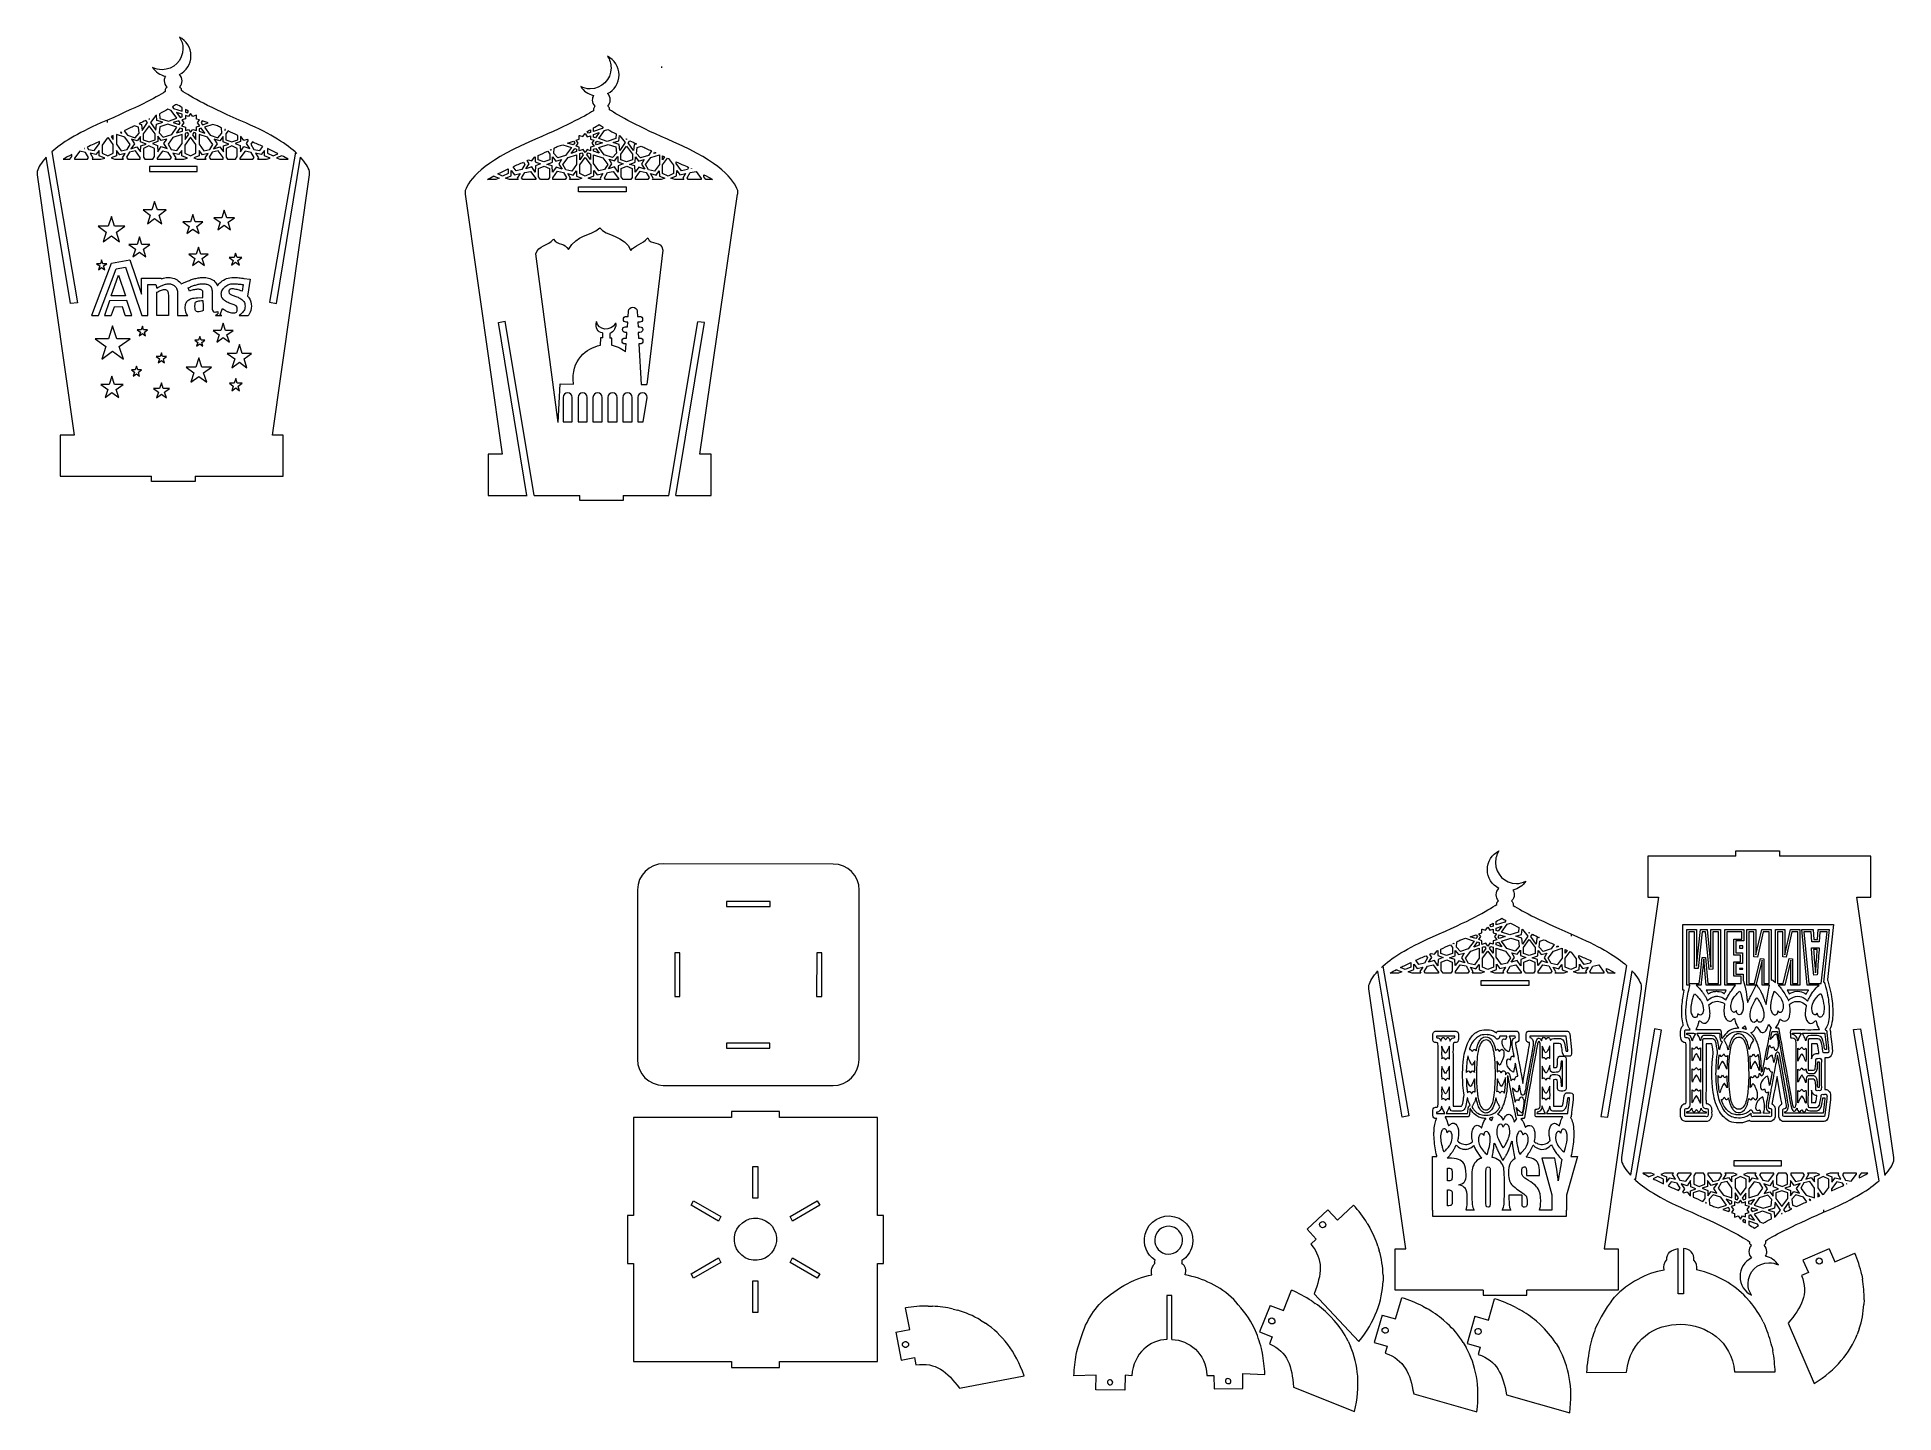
# Model space of a CAD drawing. Header units: millimetres. Extents: x -872 to 869, y -2161 to 2179.
# Drawn here: x -9 to 869, y -2161 to -1511 of the extents above.
import ezdxf

# ---------------------------------------------------------------- set-up
doc = ezdxf.new("R2010")
doc.units = ezdxf.units.MM
doc.header["$MEASUREMENT"] = 0
doc.layers.add('Layer 1', color=7, linetype='Continuous')

msp = doc.modelspace()

# ---------------------------------------------------------------- linework, layer by layer
at = {"layer": 'Layer 1', "color": 250, "lineweight": 9}
for points, knots in [([(58.9926, -1535.2029), (58.9926, -1535.2029), (58.7859, -1534.7146), (58.2181, -1534.1288), (58.2181, -1534.1288), (58.9009, -1533.3746), (59.3201, -1532.3783), (59.3201, -1531.2829), (59.3201, -1531.2829), (59.3201, -1530.1098), (58.8432, -1529.048), (58.0757, -1528.28), (58.0757, -1528.28), (61.292, -1526.6445), (63.4981, -1523.3056), (63.4981, -1519.4489), (63.4981, -1519.4489), (63.4981, -1515.5829), (61.2806, -1512.2363), (58.0496, -1510.6056), (58.0496, -1510.6056), (59.0987, -1512.1767), (59.7104, -1514.0643), (59.7104, -1516.0944), (59.7104, -1516.0944), (59.7104, -1521.5633), (55.2766, -1525.9971), (49.8082, -1525.9971), (49.8082, -1525.9971), (48.2049, -1525.9971), (46.6926, -1525.6139), (45.353, -1524.9377), (45.353, -1524.9377), (46.7451, -1527.0232), (48.9082, -1528.5473), (51.4336, -1529.1104), (51.4336, -1529.1104), (51.0527, -1529.7458), (50.8309, -1530.488), (50.8309, -1531.2829), (50.8309, -1531.2829), (50.8309, -1532.4398), (51.2946, -1533.4871), (52.0446, -1534.2523), (52.0446, -1534.2523), (51.7763, -1534.5816), (51.5354, -1534.9612), (51.3566, -1535.4131)], [0, 0, 0, 0, 0.07692308, 0.07692308, 0.07692308, 0.07692308, 0.15384615, 0.15384615, 0.15384615, 0.15384615, 0.23076923, 0.23076923, 0.23076923, 0.23076923, 0.30769231, 0.30769231, 0.30769231, 0.30769231, 0.38461538, 0.38461538, 0.38461538, 0.38461538, 0.46153846, 0.46153846, 0.46153846, 0.46153846, 0.53846154, 0.53846154, 0.53846154, 0.53846154, 0.61538462, 0.61538462, 0.61538462, 0.61538462, 0.69230769, 0.69230769, 0.69230769, 0.69230769, 0.76923077, 0.76923077, 0.76923077, 0.76923077, 0.84615385, 0.84615385, 0.84615385, 0.84615385, 1, 1, 1, 1]), ([(261.4803, -1544.2618), (261.4803, -1544.2618), (261.2732, -1543.7735), (260.7052, -1543.1877), (260.7052, -1543.1877), (261.3882, -1542.4334), (261.8068, -1541.4372), (261.8068, -1540.3418), (261.8068, -1540.3418), (261.8068, -1539.1688), (261.3313, -1538.1069), (260.5618, -1537.3389), (260.5618, -1537.3389), (263.7791, -1535.7034), (265.9854, -1532.3646), (265.9854, -1528.5078), (265.9854, -1528.5078), (265.9854, -1524.6418), (263.7678, -1521.2952), (260.5364, -1519.6645), (260.5364, -1519.6645), (261.5854, -1521.2356), (262.1981, -1523.1232), (262.1981, -1525.1533), (262.1981, -1525.1533), (262.1981, -1530.6222), (257.7633, -1535.0561), (252.2954, -1535.0561), (252.2954, -1535.0561), (250.6921, -1535.0561), (249.1793, -1534.6728), (247.8406, -1533.9966), (247.8406, -1533.9966), (249.2323, -1536.0821), (251.3952, -1537.6062), (253.9203, -1538.1694), (253.9203, -1538.1694), (253.5404, -1538.8048), (253.317, -1539.5469), (253.317, -1540.3418), (253.317, -1540.3418), (253.317, -1541.4988), (253.7813, -1542.546), (254.5318, -1543.3112), (254.5318, -1543.3112), (254.2634, -1543.6405), (254.0221, -1544.0201), (253.8433, -1544.472)], [0, 0, 0, 0, 0.07692308, 0.07692308, 0.07692308, 0.07692308, 0.15384615, 0.15384615, 0.15384615, 0.15384615, 0.23076923, 0.23076923, 0.23076923, 0.23076923, 0.30769231, 0.30769231, 0.30769231, 0.30769231, 0.38461538, 0.38461538, 0.38461538, 0.38461538, 0.46153846, 0.46153846, 0.46153846, 0.46153846, 0.53846154, 0.53846154, 0.53846154, 0.53846154, 0.61538462, 0.61538462, 0.61538462, 0.61538462, 0.69230769, 0.69230769, 0.69230769, 0.69230769, 0.76923077, 0.76923077, 0.76923077, 0.76923077, 0.84615385, 0.84615385, 0.84615385, 0.84615385, 1, 1, 1, 1]), ([(51.3566, -1536.3718), (46.8658, -1539.2754), (38.0425, -1543.7774), (20.8929, -1551.2159), (20.8929, -1551.2159), (20.8929, -1551.2159), (20.8927, -1551.2159), (20.8927, -1551.2159), (20.8927, -1551.2159), (9.4984, -1556.1584), (2.2593, -1560.7789), (-2.3067, -1564.7996)], [0, 0, 0, 0, 0.25, 0.25, 0.25, 0.25, 0.5, 0.5, 0.5, 0.5, 1, 1, 1, 1]), ([(48.8344, -1549.0269), (48.8344, -1549.0269), (48.6081, -1546.8275), (48.6081, -1546.8275), (48.6081, -1546.8275), (50.0127, -1546.1057), (51.3312, -1545.4104), (52.5665, -1544.7403), (52.5665, -1544.7403), (52.5665, -1544.7403), (54.1692, -1545.2631), (54.1692, -1545.2631), (54.1692, -1545.2631), (54.1692, -1545.2631), (56.8801, -1549.0089), (56.8801, -1549.0089), (56.8801, -1549.0089), (56.8801, -1549.0089), (52.8387, -1550.3217), (52.8387, -1550.3217), (52.8387, -1550.3217), (52.8387, -1550.3217), (48.8344, -1549.0269), (48.8344, -1549.0269)], [0, 0, 0, 0, 0.14285714, 0.14285714, 0.14285714, 0.14285714, 0.28571429, 0.28571429, 0.28571429, 0.28571429, 0.42857143, 0.42857143, 0.42857143, 0.42857143, 0.57142857, 0.57142857, 0.57142857, 0.57142857, 0.71428571, 0.71428571, 0.71428571, 0.71428571, 1, 1, 1, 1]), ([(55.3117, -1544.2938), (55.3117, -1544.2938), (54.7554, -1543.53), (54.7554, -1543.53), (54.7554, -1543.53), (55.4413, -1543.1431), (56.0976, -1542.7648), (56.7245, -1542.3954), (56.7245, -1542.3954), (57.5616, -1542.9022), (58.4396, -1543.4197), (59.3569, -1543.9476), (59.3569, -1543.9476), (59.3569, -1543.9476), (59.3539, -1545.6066), (59.3539, -1545.6066), (59.3539, -1545.6066), (59.3539, -1545.6066), (55.3117, -1544.2938), (55.3117, -1544.2938)], [0, 0, 0, 0, 0.16666667, 0.16666667, 0.16666667, 0.16666667, 0.33333333, 0.33333333, 0.33333333, 0.33333333, 0.5, 0.5, 0.5, 0.5, 0.66666667, 0.66666667, 0.66666667, 0.66666667, 1, 1, 1, 1]), ([(60.8607, -1546.1716), (60.8607, -1546.1716), (60.8595, -1544.8014), (60.8595, -1544.8014), (60.8595, -1544.8014), (61.3564, -1545.0804), (61.8638, -1545.3621), (62.3821, -1545.6465), (62.3821, -1545.6465), (62.3821, -1545.6465), (61.7834, -1546.4744), (61.7834, -1546.4744), (61.7834, -1546.4744), (61.7834, -1546.4744), (60.8607, -1546.1716), (60.8607, -1546.1716)], [0, 0, 0, 0, 0.2, 0.2, 0.2, 0.2, 0.4, 0.4, 0.4, 0.4, 0.6, 0.6, 0.6, 0.6, 1, 1, 1, 1]), ([(253.8433, -1545.4307), (249.3525, -1548.3343), (240.5285, -1552.8364), (223.3795, -1560.2748), (223.3795, -1560.2748), (201.5528, -1569.7432), (194.9743, -1578.028), (193.222, -1583.1822)], [0, 0, 0, 0, 0.33333333, 0.33333333, 0.33333333, 0.33333333, 1, 1, 1, 1]), ([(33.4072, -1556.9635), (33.4072, -1556.9635), (31.8783, -1554.8507), (31.8783, -1554.8507), (31.8783, -1554.8507), (33.5928, -1554.0697), (35.2365, -1553.312), (36.8121, -1552.5761), (36.8121, -1552.5761), (36.8121, -1552.5761), (38.7416, -1553.2005), (38.7416, -1553.2005), (38.7416, -1553.2005), (38.7416, -1553.2005), (39.0339, -1556.0365), (39.0339, -1556.0365), (39.0339, -1556.0365), (39.0339, -1556.0365), (37.1141, -1558.1735), (37.1141, -1558.1735), (37.1141, -1558.1735), (37.1141, -1558.1735), (33.4072, -1556.9635), (33.4072, -1556.9635)], [0, 0, 0, 0, 0.14285714, 0.14285714, 0.14285714, 0.14285714, 0.28571429, 0.28571429, 0.28571429, 0.28571429, 0.42857143, 0.42857143, 0.42857143, 0.42857143, 0.57142857, 0.57142857, 0.57142857, 0.57142857, 0.71428571, 0.71428571, 0.71428571, 0.71428571, 1, 1, 1, 1]), ([(40.0657, -1551.9158), (40.0657, -1551.9158), (38.9961, -1551.5494), (38.9961, -1551.5494), (38.9961, -1551.5494), (40.1085, -1551.023), (41.1847, -1550.5081), (42.2248, -1550.0048), (42.2248, -1550.0048), (42.2248, -1550.0048), (43.0142, -1551.0006), (43.0142, -1551.0006), (43.0142, -1551.0006), (43.0142, -1551.0006), (40.3935, -1554.7016), (40.3935, -1554.7016), (40.3935, -1554.7016), (40.3935, -1554.7016), (40.0657, -1551.9158), (40.0657, -1551.9158)], [0, 0, 0, 0, 0.16666667, 0.16666667, 0.16666667, 0.16666667, 0.33333333, 0.33333333, 0.33333333, 0.33333333, 0.5, 0.5, 0.5, 0.5, 0.66666667, 0.66666667, 0.66666667, 0.66666667, 1, 1, 1, 1]), ([(40.9125, -1559.1222), (40.9125, -1559.1222), (40.9125, -1556.3218), (40.9125, -1556.3218), (40.9125, -1556.3218), (40.9125, -1556.3218), (43.6959, -1552.5282), (43.6959, -1552.5282), (43.6959, -1552.5282), (43.6959, -1552.5282), (46.4901, -1556.3218), (46.4901, -1556.3218), (46.4901, -1556.3218), (46.4901, -1556.3218), (46.4901, -1559.1214), (46.4901, -1559.1214), (46.4901, -1559.1214), (46.4901, -1559.1214), (43.6959, -1560.0593), (43.6959, -1560.0593), (43.6959, -1560.0593), (43.6959, -1560.0593), (40.9125, -1559.1222), (40.9125, -1559.1222)], [0, 0, 0, 0, 0.14285714, 0.14285714, 0.14285714, 0.14285714, 0.28571429, 0.28571429, 0.28571429, 0.28571429, 0.42857143, 0.42857143, 0.42857143, 0.42857143, 0.57142857, 0.57142857, 0.57142857, 0.57142857, 0.71428571, 0.71428571, 0.71428571, 0.71428571, 1, 1, 1, 1]), ([(43.9029, -1549.1873), (43.9029, -1549.1873), (43.6959, -1549.4684), (43.6959, -1549.4684), (43.6959, -1549.4684), (43.6959, -1549.4684), (43.5989, -1549.3363), (43.5989, -1549.3363), (43.5989, -1549.3363), (43.5989, -1549.3363), (43.9029, -1549.1873), (43.9029, -1549.1873)], [0, 0, 0, 0, 0.25, 0.25, 0.25, 0.25, 0.5, 0.5, 0.5, 0.5, 1, 1, 1, 1]), ([(44.3184, -1550.9306), (44.3184, -1550.9306), (46.8679, -1547.7134), (46.8679, -1547.7134), (46.8679, -1547.7134), (46.8679, -1547.7134), (47.1253, -1547.5833), (47.1253, -1547.5833), (47.1253, -1547.5833), (47.1253, -1547.5833), (47.3287, -1550.0306), (47.3287, -1550.0306), (47.3287, -1550.0306), (47.3287, -1550.0306), (50.1128, -1550.8715), (50.1128, -1550.8715), (50.1128, -1550.8715), (50.1128, -1550.8715), (47.2672, -1551.8453), (47.2672, -1551.8453), (47.2672, -1551.8453), (47.2672, -1551.8453), (46.9397, -1554.6324), (46.9397, -1554.6324), (46.9397, -1554.6324), (46.9397, -1554.6324), (44.3184, -1550.9306), (44.3184, -1550.9306)], [0, 0, 0, 0, 0.125, 0.125, 0.125, 0.125, 0.25, 0.25, 0.25, 0.25, 0.375, 0.375, 0.375, 0.375, 0.5, 0.5, 0.5, 0.5, 0.625, 0.625, 0.625, 0.625, 0.75, 0.75, 0.75, 0.75, 1, 1, 1, 1]), ([(48.4771, -1555.8345), (48.4771, -1555.8345), (48.7739, -1552.9777), (48.7739, -1552.9777), (48.7739, -1552.9777), (48.7739, -1552.9777), (52.4845, -1551.7777), (52.4845, -1551.7777), (52.4845, -1551.7777), (52.4845, -1551.7777), (56.8791, -1553.2148), (56.8791, -1553.2148), (56.8791, -1553.2148), (56.8791, -1553.2148), (54.3811, -1556.6535), (54.3811, -1556.6535), (54.3811, -1556.6535), (54.3811, -1556.6535), (50.3806, -1557.9591), (50.3806, -1557.9591), (50.3806, -1557.9591), (50.3806, -1557.9591), (48.4771, -1555.8345), (48.4771, -1555.8345)], [0, 0, 0, 0, 0.14285714, 0.14285714, 0.14285714, 0.14285714, 0.28571429, 0.28571429, 0.28571429, 0.28571429, 0.42857143, 0.42857143, 0.42857143, 0.42857143, 0.57142857, 0.57142857, 0.57142857, 0.57142857, 0.71428571, 0.71428571, 0.71428571, 0.71428571, 1, 1, 1, 1]), ([(55.0853, -1551.0489), (55.0853, -1551.0489), (57.7373, -1550.1882), (57.7373, -1550.1882), (57.7373, -1550.1882), (57.7373, -1550.1882), (58.4551, -1551.1705), (58.4551, -1551.1705), (58.4551, -1551.1705), (58.4551, -1551.1705), (57.882, -1551.9556), (57.882, -1551.9556), (57.882, -1551.9556), (57.882, -1551.9556), (55.0853, -1551.0489), (55.0853, -1551.0489)], [0, 0, 0, 0, 0.2, 0.2, 0.2, 0.2, 0.4, 0.4, 0.4, 0.4, 0.6, 0.6, 0.6, 0.6, 1, 1, 1, 1]), ([(58.2654, -1553.6643), (58.2654, -1553.6643), (59.4248, -1554.0381), (59.4248, -1554.0381), (59.4248, -1554.0381), (59.4248, -1554.0381), (59.4212, -1555.0097), (59.4212, -1555.0097), (59.4212, -1555.0097), (59.4212, -1555.0097), (56.6265, -1555.921), (56.6265, -1555.921), (56.6265, -1555.921), (56.6265, -1555.921), (58.2654, -1553.6643), (58.2654, -1553.6643)], [0, 0, 0, 0, 0.2, 0.2, 0.2, 0.2, 0.4, 0.4, 0.4, 0.4, 0.6, 0.6, 0.6, 0.6, 1, 1, 1, 1]), ([(56.7012, -1546.2027), (56.7012, -1546.2027), (59.3539, -1547.0639), (59.3539, -1547.0639), (59.3539, -1547.0639), (59.3539, -1547.0639), (59.3564, -1548.2826), (59.3564, -1548.2826), (59.3564, -1548.2826), (59.3564, -1548.2826), (58.432, -1548.5797), (58.432, -1548.5797), (58.432, -1548.5797), (58.432, -1548.5797), (56.7012, -1546.2027), (56.7012, -1546.2027)], [0, 0, 0, 0, 0.2, 0.2, 0.2, 0.2, 0.4, 0.4, 0.4, 0.4, 0.6, 0.6, 0.6, 0.6, 1, 1, 1, 1]), ([(62.3932, -1554.2426), (62.3932, -1554.2426), (60.8531, -1554.748), (60.8531, -1554.748), (60.8531, -1554.748), (60.8531, -1554.748), (60.8495, -1553.1277), (60.8495, -1553.1277), (60.8495, -1553.1277), (60.8495, -1553.1277), (59.0783, -1552.5518), (59.0783, -1552.5518), (59.0783, -1552.5518), (59.0783, -1552.5518), (60.1235, -1551.1157), (60.1235, -1551.1157), (60.1235, -1551.1157), (60.1235, -1551.1157), (59.1624, -1549.7982), (59.1624, -1549.7982), (59.1624, -1549.7982), (59.1624, -1549.7982), (60.854, -1549.2516), (60.854, -1549.2516), (60.854, -1549.2516), (60.854, -1549.2516), (60.859, -1547.6294), (60.859, -1547.6294), (60.859, -1547.6294), (60.859, -1547.6294), (62.3142, -1548.1074), (62.3142, -1548.1074), (62.3142, -1548.1074), (62.3142, -1548.1074), (63.3546, -1546.6684), (63.3546, -1546.6684), (63.3546, -1546.6684), (63.3546, -1546.6684), (64.3919, -1548.1003), (64.3919, -1548.1003), (64.3919, -1548.1003), (64.3919, -1548.1003), (65.9887, -1547.5812), (65.9887, -1547.5812), (65.9887, -1547.5812), (65.9887, -1547.5812), (66.0777, -1547.6278), (66.0777, -1547.6278), (66.0777, -1547.6278), (66.0777, -1547.6278), (66.0777, -1549.3288), (66.0777, -1549.3288), (66.0777, -1549.3288), (66.0777, -1549.3288), (67.5394, -1549.7958), (67.5394, -1549.7958), (67.5394, -1549.7958), (67.5394, -1549.7958), (66.5904, -1551.1038), (66.5904, -1551.1038), (66.5904, -1551.1038), (66.5904, -1551.1038), (67.6309, -1552.5448), (67.6309, -1552.5448), (67.6309, -1552.5448), (67.6309, -1552.5448), (66.0855, -1553.0464), (66.0855, -1553.0464), (66.0855, -1553.0464), (66.0855, -1553.0464), (66.0803, -1554.8175), (66.0803, -1554.8175), (66.0803, -1554.8175), (66.0803, -1554.8175), (64.3055, -1554.2359), (64.3055, -1554.2359), (64.3055, -1554.2359), (64.3055, -1554.2359), (63.351, -1555.5552), (63.351, -1555.5552), (63.351, -1555.5552), (63.351, -1555.5552), (62.3932, -1554.2426), (62.3932, -1554.2426)], [0, 0, 0, 0, 0.04545455, 0.04545455, 0.04545455, 0.04545455, 0.09090909, 0.09090909, 0.09090909, 0.09090909, 0.13636364, 0.13636364, 0.13636364, 0.13636364, 0.18181818, 0.18181818, 0.18181818, 0.18181818, 0.22727273, 0.22727273, 0.22727273, 0.22727273, 0.27272727, 0.27272727, 0.27272727, 0.27272727, 0.31818182, 0.31818182, 0.31818182, 0.31818182, 0.36363636, 0.36363636, 0.36363636, 0.36363636, 0.40909091, 0.40909091, 0.40909091, 0.40909091, 0.45454545, 0.45454545, 0.45454545, 0.45454545, 0.5, 0.5, 0.5, 0.5, 0.54545455, 0.54545455, 0.54545455, 0.54545455, 0.59090909, 0.59090909, 0.59090909, 0.59090909, 0.63636364, 0.63636364, 0.63636364, 0.63636364, 0.68181818, 0.68181818, 0.68181818, 0.68181818, 0.72727273, 0.72727273, 0.72727273, 0.72727273, 0.77272727, 0.77272727, 0.77272727, 0.77272727, 0.81818182, 0.81818182, 0.81818182, 0.81818182, 0.86363636, 0.86363636, 0.86363636, 0.86363636, 0.90909091, 0.90909091, 0.90909091, 0.90909091, 1, 1, 1, 1]), ([(67.3501, -1555.1625), (67.3501, -1555.1625), (67.3478, -1553.944), (67.3478, -1553.944), (67.3478, -1553.944), (67.3478, -1553.944), (68.2722, -1553.6468), (68.2722, -1553.6468), (68.2722, -1553.6468), (68.2722, -1553.6468), (70.0017, -1556.0243), (70.0017, -1556.0243), (70.0017, -1556.0243), (70.0017, -1556.0243), (67.3501, -1555.1625), (67.3501, -1555.1625)], [0, 0, 0, 0, 0.2, 0.2, 0.2, 0.2, 0.4, 0.4, 0.4, 0.4, 0.6, 0.6, 0.6, 0.6, 1, 1, 1, 1]), ([(68.2484, -1551.0556), (68.2484, -1551.0556), (68.8222, -1550.272), (68.8222, -1550.272), (68.8222, -1550.272), (68.8222, -1550.272), (71.6186, -1551.1776), (71.6186, -1551.1776), (71.6186, -1551.1776), (71.6186, -1551.1776), (68.9668, -1552.0393), (68.9668, -1552.0393), (68.9668, -1552.0393), (68.9668, -1552.0393), (68.2484, -1551.0556), (68.2484, -1551.0556)], [0, 0, 0, 0, 0.2, 0.2, 0.2, 0.2, 0.4, 0.4, 0.4, 0.4, 0.6, 0.6, 0.6, 0.6, 1, 1, 1, 1]), ([(72.5348, -1556.9635), (72.5348, -1556.9635), (69.8228, -1553.2177), (69.8228, -1553.2177), (69.8228, -1553.2177), (69.8228, -1553.2177), (73.8652, -1551.9049), (73.8652, -1551.9049), (73.8652, -1551.9049), (73.8652, -1551.9049), (76.0327, -1552.6063), (76.0327, -1552.6063), (76.0327, -1552.6063), (76.6466, -1552.9009), (77.2688, -1553.1975), (77.8997, -1553.4964), (77.8997, -1553.4964), (77.8997, -1553.4964), (78.1611, -1556.0365), (78.1611, -1556.0365), (78.1611, -1556.0365), (78.1611, -1556.0365), (76.2414, -1558.1735), (76.2414, -1558.1735), (76.2414, -1558.1735), (76.2414, -1558.1735), (72.5348, -1556.9635), (72.5348, -1556.9635)], [0, 0, 0, 0, 0.125, 0.125, 0.125, 0.125, 0.25, 0.25, 0.25, 0.25, 0.375, 0.375, 0.375, 0.375, 0.5, 0.5, 0.5, 0.5, 0.625, 0.625, 0.625, 0.625, 0.75, 0.75, 0.75, 0.75, 1, 1, 1, 1]), ([(79.7555, -1554.3705), (79.7555, -1554.3705), (79.521, -1554.7016), (79.521, -1554.7016), (79.521, -1554.7016), (79.521, -1554.7016), (79.4661, -1554.2347), (79.4661, -1554.2347), (79.4661, -1554.2347), (79.4661, -1554.2347), (79.7555, -1554.3705), (79.7555, -1554.3705)], [0, 0, 0, 0, 0.25, 0.25, 0.25, 0.25, 0.5, 0.5, 0.5, 0.5, 1, 1, 1, 1]), ([(252.4027, -1555.7555), (252.4027, -1555.7555), (252.4039, -1554.3854), (252.4039, -1554.3854), (252.4039, -1554.3854), (251.907, -1554.6644), (251.3995, -1554.9461), (250.8813, -1555.2305), (250.8813, -1555.2305), (250.8813, -1555.2305), (251.4799, -1556.0584), (251.4799, -1556.0584), (251.4799, -1556.0584), (251.4799, -1556.0584), (252.4027, -1555.7555), (252.4027, -1555.7555)], [0, 0, 0, 0, 0.2, 0.2, 0.2, 0.2, 0.4, 0.4, 0.4, 0.4, 0.6, 0.6, 0.6, 0.6, 1, 1, 1, 1]), ([(257.9516, -1553.8778), (257.9516, -1553.8778), (258.5079, -1553.114), (258.5079, -1553.114), (258.5079, -1553.114), (257.8221, -1552.7271), (257.1658, -1552.3488), (256.5389, -1551.9793), (256.5389, -1551.9793), (255.7017, -1552.4862), (254.8237, -1553.0037), (253.9065, -1553.5316), (253.9065, -1553.5316), (253.9065, -1553.5316), (253.9095, -1555.1906), (253.9095, -1555.1906), (253.9095, -1555.1906), (253.9095, -1555.1906), (257.9516, -1553.8778), (257.9516, -1553.8778)], [0, 0, 0, 0, 0.16666667, 0.16666667, 0.16666667, 0.16666667, 0.33333333, 0.33333333, 0.33333333, 0.33333333, 0.5, 0.5, 0.5, 0.5, 0.66666667, 0.66666667, 0.66666667, 0.66666667, 1, 1, 1, 1]), ([(264.429, -1558.6109), (264.429, -1558.6109), (264.6553, -1556.4115), (264.6553, -1556.4115), (264.6553, -1556.4115), (263.2507, -1555.6897), (261.9322, -1554.9944), (260.6968, -1554.3242), (260.6968, -1554.3242), (260.6968, -1554.3242), (259.0942, -1554.8471), (259.0942, -1554.8471), (259.0942, -1554.8471), (259.0942, -1554.8471), (256.3833, -1558.5929), (256.3833, -1558.5929), (256.3833, -1558.5929), (256.3833, -1558.5929), (260.4247, -1559.9057), (260.4247, -1559.9057), (260.4247, -1559.9057), (260.4247, -1559.9057), (264.429, -1558.6109), (264.429, -1558.6109)], [0, 0, 0, 0, 0.14285714, 0.14285714, 0.14285714, 0.14285714, 0.28571429, 0.28571429, 0.28571429, 0.28571429, 0.42857143, 0.42857143, 0.42857143, 0.42857143, 0.57142857, 0.57142857, 0.57142857, 0.57142857, 0.71428571, 0.71428571, 0.71428571, 0.71428571, 1, 1, 1, 1]), ([(13.0475, -1563.2256), (13.0475, -1563.2256), (13.0764, -1563.2704), (13.0764, -1563.2704), (13.0764, -1563.2704), (13.0764, -1563.2704), (13.0011, -1563.2472), (13.0011, -1563.2472), (13.0011, -1563.2472), (13.0011, -1563.2472), (13.0475, -1563.2256), (13.0475, -1563.2256)], [0, 0, 0, 0, 0.25, 0.25, 0.25, 0.25, 0.5, 0.5, 0.5, 0.5, 1, 1, 1, 1]), ([(14.966, -1563.6769), (14.966, -1563.6769), (14.3569, -1562.6239), (14.3569, -1562.6239), (14.3569, -1562.6239), (15.3739, -1562.1615), (16.4275, -1561.6934), (17.5193, -1561.22), (17.5193, -1561.22), (18.4351, -1560.8227), (19.3361, -1560.4304), (20.2231, -1560.0428), (20.2231, -1560.0428), (20.2231, -1560.0428), (20.2231, -1560.8685), (20.2231, -1560.8685), (20.2231, -1560.8685), (20.2231, -1560.8685), (17.7531, -1564.2751), (17.7531, -1564.2751), (17.7531, -1564.2751), (17.7531, -1564.2751), (14.966, -1563.6769), (14.966, -1563.6769)], [0, 0, 0, 0, 0.14285714, 0.14285714, 0.14285714, 0.14285714, 0.28571429, 0.28571429, 0.28571429, 0.28571429, 0.42857143, 0.42857143, 0.42857143, 0.42857143, 0.57142857, 0.57142857, 0.57142857, 0.57142857, 0.71428571, 0.71428571, 0.71428571, 0.71428571, 1, 1, 1, 1]), ([(21.4937, -1565.5532), (21.4937, -1565.5532), (21.4989, -1561.654), (21.4989, -1561.654), (21.4989, -1561.654), (21.4989, -1561.654), (23.8279, -1558.459), (23.8279, -1558.459), (23.8279, -1558.459), (23.8279, -1558.459), (24.4235, -1558.1958), (24.4235, -1558.1958), (24.4235, -1558.1958), (24.4235, -1558.1958), (26.7205, -1561.3558), (26.7205, -1561.3558), (26.7205, -1561.3558), (26.7205, -1561.3558), (26.7257, -1565.5641), (26.7257, -1565.5641), (26.7257, -1565.5641), (26.7257, -1565.5641), (24.119, -1566.7187), (24.119, -1566.7187), (24.119, -1566.7187), (24.119, -1566.7187), (21.4937, -1565.5532), (21.4937, -1565.5532)], [0, 0, 0, 0, 0.125, 0.125, 0.125, 0.125, 0.25, 0.25, 0.25, 0.25, 0.375, 0.375, 0.375, 0.375, 0.5, 0.5, 0.5, 0.5, 0.625, 0.625, 0.625, 0.625, 0.75, 0.75, 0.75, 0.75, 1, 1, 1, 1]), ([(26.7167, -1557.1767), (26.7167, -1557.1767), (26.7182, -1558.995), (26.7182, -1558.995), (26.7182, -1558.995), (26.7182, -1558.995), (25.7196, -1557.6208), (25.7196, -1557.6208), (25.7196, -1557.6208), (25.7196, -1557.6208), (26.7167, -1557.1767), (26.7167, -1557.1767)], [0, 0, 0, 0, 0.25, 0.25, 0.25, 0.25, 0.5, 0.5, 0.5, 0.5, 1, 1, 1, 1]), ([(28.2151, -1561.2441), (28.2151, -1561.2441), (28.2225, -1556.62), (28.2225, -1556.62), (28.2225, -1556.62), (28.2225, -1556.62), (32.2655, -1557.9326), (32.2655, -1557.9326), (32.2655, -1557.9326), (32.2655, -1557.9326), (34.7427, -1561.3354), (34.7427, -1561.3354), (34.7427, -1561.3354), (34.7427, -1561.3354), (33.3116, -1563.8014), (33.3116, -1563.8014), (33.3116, -1563.8014), (33.3116, -1563.8014), (30.5033, -1564.4005), (30.5033, -1564.4005), (30.5033, -1564.4005), (30.5033, -1564.4005), (28.2151, -1561.2441), (28.2151, -1561.2441)], [0, 0, 0, 0, 0.14285714, 0.14285714, 0.14285714, 0.14285714, 0.28571429, 0.28571429, 0.28571429, 0.28571429, 0.42857143, 0.42857143, 0.42857143, 0.42857143, 0.57142857, 0.57142857, 0.57142857, 0.57142857, 0.71428571, 0.71428571, 0.71428571, 0.71428571, 1, 1, 1, 1]), ([(30.4823, -1555.4847), (30.4823, -1555.4847), (30.875, -1556.0243), (30.875, -1556.0243), (30.875, -1556.0243), (30.875, -1556.0243), (29.9522, -1555.7243), (29.9522, -1555.7243), (29.9522, -1555.7243), (29.9522, -1555.7243), (30.4823, -1555.4847), (30.4823, -1555.4847)], [0, 0, 0, 0, 0.25, 0.25, 0.25, 0.25, 0.5, 0.5, 0.5, 0.5, 1, 1, 1, 1]), ([(37.9703, -1562.5516), (37.9703, -1562.5516), (35.0639, -1563.508), (35.0639, -1563.508), (35.0639, -1563.508), (35.0639, -1563.508), (36.7139, -1561.0965), (36.7139, -1561.0965), (36.7139, -1561.0965), (36.7139, -1561.0965), (35.4084, -1558.9387), (35.4084, -1558.9387), (35.4084, -1558.9387), (35.4084, -1558.9387), (38.0538, -1559.6229), (38.0538, -1559.6229), (38.0538, -1559.6229), (38.0538, -1559.6229), (39.5728, -1557.6024), (39.5728, -1557.6024), (39.5728, -1557.6024), (39.5728, -1557.6024), (39.6256, -1560.1189), (39.6256, -1560.1189), (39.6256, -1560.1189), (39.6256, -1560.1189), (42.3456, -1561.2106), (42.3456, -1561.2106), (42.3456, -1561.2106), (42.3456, -1561.2106), (39.7394, -1561.973), (39.7394, -1561.973), (39.7394, -1561.973), (39.7394, -1561.973), (39.7036, -1564.8216), (39.7036, -1564.8216), (39.7036, -1564.8216), (39.7036, -1564.8216), (37.9703, -1562.5516), (37.9703, -1562.5516)], [0, 0, 0, 0, 0.09090909, 0.09090909, 0.09090909, 0.09090909, 0.18181818, 0.18181818, 0.18181818, 0.18181818, 0.27272727, 0.27272727, 0.27272727, 0.27272727, 0.36363636, 0.36363636, 0.36363636, 0.36363636, 0.45454545, 0.45454545, 0.45454545, 0.45454545, 0.54545455, 0.54545455, 0.54545455, 0.54545455, 0.63636364, 0.63636364, 0.63636364, 0.63636364, 0.72727273, 0.72727273, 0.72727273, 0.72727273, 0.81818182, 0.81818182, 0.81818182, 0.81818182, 1, 1, 1, 1]), ([(41.0357, -1567.4261), (41.0357, -1567.4261), (41.0308, -1563.2174), (41.0308, -1563.2174), (41.0308, -1563.2174), (41.0308, -1563.2174), (43.6383, -1562.0638), (43.6383, -1562.0638), (43.6383, -1562.0638), (43.6383, -1562.0638), (46.2638, -1563.2292), (46.2638, -1563.2292), (46.2638, -1563.2292), (46.2638, -1563.2292), (46.2587, -1567.1285), (46.2587, -1567.1285), (46.2587, -1567.1285), (46.2587, -1567.1285), (45.3824, -1568.33), (45.3824, -1568.33), (45.3824, -1568.33), (45.3824, -1568.33), (41.6927, -1568.33), (41.6927, -1568.33), (41.6927, -1568.33), (41.6927, -1568.33), (41.0357, -1567.4261), (41.0357, -1567.4261)], [0, 0, 0, 0, 0.125, 0.125, 0.125, 0.125, 0.25, 0.25, 0.25, 0.25, 0.375, 0.375, 0.375, 0.375, 0.5, 0.5, 0.5, 0.5, 0.625, 0.625, 0.625, 0.625, 0.75, 0.75, 0.75, 0.75, 1, 1, 1, 1]), ([(47.6706, -1561.857), (47.6706, -1561.857), (45.2577, -1560.9271), (45.2577, -1560.9271), (45.2577, -1560.9271), (45.2577, -1560.9271), (47.7887, -1559.9869), (47.7887, -1559.9869), (47.7887, -1559.9869), (47.7887, -1559.9869), (47.8405, -1557.4632), (47.8405, -1557.4632), (47.8405, -1557.4632), (47.8405, -1557.4632), (49.3609, -1559.4837), (49.3609, -1559.4837), (49.3609, -1559.4837), (49.3609, -1559.4837), (52.0056, -1558.7987), (52.0056, -1558.7987), (52.0056, -1558.7987), (52.0056, -1558.7987), (50.7044, -1560.9498), (50.7044, -1560.9498), (50.7044, -1560.9498), (50.7044, -1560.9498), (52.2042, -1563.2704), (52.2042, -1563.2704), (52.2042, -1563.2704), (52.2042, -1563.2704), (49.4235, -1562.4106), (49.4235, -1562.4106), (49.4235, -1562.4106), (49.4235, -1562.4106), (47.7589, -1564.874), (47.7589, -1564.874), (47.7589, -1564.874), (47.7589, -1564.874), (47.6706, -1561.857), (47.6706, -1561.857)], [0, 0, 0, 0, 0.09090909, 0.09090909, 0.09090909, 0.09090909, 0.18181818, 0.18181818, 0.18181818, 0.18181818, 0.27272727, 0.27272727, 0.27272727, 0.27272727, 0.36363636, 0.36363636, 0.36363636, 0.36363636, 0.45454545, 0.45454545, 0.45454545, 0.45454545, 0.54545455, 0.54545455, 0.54545455, 0.54545455, 0.63636364, 0.63636364, 0.63636364, 0.63636364, 0.72727273, 0.72727273, 0.72727273, 0.72727273, 0.81818182, 0.81818182, 0.81818182, 0.81818182, 1, 1, 1, 1]), ([(54.0934, -1563.6769), (54.0934, -1563.6769), (52.6542, -1561.1903), (52.6542, -1561.1903), (52.6542, -1561.1903), (52.6542, -1561.1903), (54.9502, -1558.0387), (54.9502, -1558.0387), (54.9502, -1558.0387), (54.9502, -1558.0387), (59.3496, -1556.6177), (59.3496, -1556.6177), (59.3496, -1556.6177), (59.3496, -1556.6177), (59.3503, -1560.8685), (59.3503, -1560.8685), (59.3503, -1560.8685), (59.3503, -1560.8685), (56.8811, -1564.2751), (56.8811, -1564.2751), (56.8811, -1564.2751), (56.8811, -1564.2751), (54.0934, -1563.6769), (54.0934, -1563.6769)], [0, 0, 0, 0, 0.14285714, 0.14285714, 0.14285714, 0.14285714, 0.28571429, 0.28571429, 0.28571429, 0.28571429, 0.42857143, 0.42857143, 0.42857143, 0.42857143, 0.57142857, 0.57142857, 0.57142857, 0.57142857, 0.71428571, 0.71428571, 0.71428571, 0.71428571, 1, 1, 1, 1]), ([(60.6199, -1565.5532), (60.6199, -1565.5532), (60.6252, -1561.654), (60.6252, -1561.654), (60.6252, -1561.654), (60.6252, -1561.654), (63.3496, -1557.9185), (63.3496, -1557.9185), (63.3496, -1557.9185), (63.3496, -1557.9185), (65.8481, -1561.3558), (65.8481, -1561.3558), (65.8481, -1561.3558), (65.8481, -1561.3558), (65.8531, -1565.5641), (65.8531, -1565.5641), (65.8531, -1565.5641), (65.8531, -1565.5641), (63.2462, -1566.7187), (63.2462, -1566.7187), (63.2462, -1566.7187), (63.2462, -1566.7187), (60.6199, -1565.5532), (60.6199, -1565.5532)], [0, 0, 0, 0, 0.14285714, 0.14285714, 0.14285714, 0.14285714, 0.28571429, 0.28571429, 0.28571429, 0.28571429, 0.42857143, 0.42857143, 0.42857143, 0.42857143, 0.57142857, 0.57142857, 0.57142857, 0.57142857, 0.71428571, 0.71428571, 0.71428571, 0.71428571, 1, 1, 1, 1]), ([(60.7358, -1556.1671), (60.7358, -1556.1671), (61.8933, -1555.788), (61.8933, -1555.788), (61.8933, -1555.788), (61.8933, -1555.788), (62.4626, -1556.5755), (62.4626, -1556.5755), (62.4626, -1556.5755), (62.4626, -1556.5755), (60.7366, -1558.9562), (60.7366, -1558.9562), (60.7366, -1558.9562), (60.7366, -1558.9562), (60.7358, -1556.1671), (60.7358, -1556.1671)], [0, 0, 0, 0, 0.2, 0.2, 0.2, 0.2, 0.4, 0.4, 0.4, 0.4, 0.6, 0.6, 0.6, 0.6, 1, 1, 1, 1]), ([(64.2066, -1556.7397), (64.2066, -1556.7397), (64.9195, -1555.7521), (64.9195, -1555.7521), (64.9195, -1555.7521), (64.9195, -1555.7521), (65.8422, -1556.0549), (65.8422, -1556.0549), (65.8422, -1556.0549), (65.8422, -1556.0549), (65.8458, -1558.995), (65.8458, -1558.995), (65.8458, -1558.995), (65.8458, -1558.995), (64.2066, -1556.7397), (64.2066, -1556.7397)], [0, 0, 0, 0, 0.2, 0.2, 0.2, 0.2, 0.4, 0.4, 0.4, 0.4, 0.6, 0.6, 0.6, 0.6, 1, 1, 1, 1]), ([(67.3423, -1561.2441), (67.3423, -1561.2441), (67.3501, -1556.62), (67.3501, -1556.62), (67.3501, -1556.62), (67.3501, -1556.62), (71.3923, -1557.9326), (71.3923, -1557.9326), (71.3923, -1557.9326), (71.3923, -1557.9326), (73.8702, -1561.3354), (73.8702, -1561.3354), (73.8702, -1561.3354), (73.8702, -1561.3354), (72.4389, -1563.8014), (72.4389, -1563.8014), (72.4389, -1563.8014), (72.4389, -1563.8014), (69.6299, -1564.4005), (69.6299, -1564.4005), (69.6299, -1564.4005), (69.6299, -1564.4005), (67.3423, -1561.2441), (67.3423, -1561.2441)], [0, 0, 0, 0, 0.14285714, 0.14285714, 0.14285714, 0.14285714, 0.28571429, 0.28571429, 0.28571429, 0.28571429, 0.42857143, 0.42857143, 0.42857143, 0.42857143, 0.57142857, 0.57142857, 0.57142857, 0.57142857, 0.71428571, 0.71428571, 0.71428571, 0.71428571, 1, 1, 1, 1]), ([(77.0977, -1562.5516), (77.0977, -1562.5516), (74.1913, -1563.508), (74.1913, -1563.508), (74.1913, -1563.508), (74.1913, -1563.508), (75.8404, -1561.0965), (75.8404, -1561.0965), (75.8404, -1561.0965), (75.8404, -1561.0965), (74.5351, -1558.9387), (74.5351, -1558.9387), (74.5351, -1558.9387), (74.5351, -1558.9387), (77.181, -1559.6229), (77.181, -1559.6229), (77.181, -1559.6229), (77.181, -1559.6229), (78.7005, -1557.6024), (78.7005, -1557.6024), (78.7005, -1557.6024), (78.7005, -1557.6024), (78.7525, -1560.1189), (78.7525, -1560.1189), (78.7525, -1560.1189), (78.7525, -1560.1189), (81.473, -1561.2106), (81.473, -1561.2106), (81.473, -1561.2106), (81.473, -1561.2106), (78.8665, -1561.973), (78.8665, -1561.973), (78.8665, -1561.973), (78.8665, -1561.973), (78.8311, -1564.8216), (78.8311, -1564.8216), (78.8311, -1564.8216), (78.8311, -1564.8216), (77.0977, -1562.5516), (77.0977, -1562.5516)], [0, 0, 0, 0, 0.09090909, 0.09090909, 0.09090909, 0.09090909, 0.18181818, 0.18181818, 0.18181818, 0.18181818, 0.27272727, 0.27272727, 0.27272727, 0.27272727, 0.36363636, 0.36363636, 0.36363636, 0.36363636, 0.45454545, 0.45454545, 0.45454545, 0.45454545, 0.54545455, 0.54545455, 0.54545455, 0.54545455, 0.63636364, 0.63636364, 0.63636364, 0.63636364, 0.72727273, 0.72727273, 0.72727273, 0.72727273, 0.81818182, 0.81818182, 0.81818182, 0.81818182, 1, 1, 1, 1]), ([(80.0399, -1559.1222), (80.0399, -1559.1222), (80.0399, -1556.3218), (80.0399, -1556.3218), (80.0399, -1556.3218), (80.0399, -1556.3218), (81.0339, -1554.9668), (81.0339, -1554.9668), (81.0339, -1554.9668), (82.5186, -1555.6565), (84.047, -1556.357), (85.6174, -1557.0682), (85.6174, -1557.0682), (85.6174, -1557.0682), (85.6174, -1559.1214), (85.6174, -1559.1214), (85.6174, -1559.1214), (85.6174, -1559.1214), (82.8231, -1560.0593), (82.8231, -1560.0593), (82.8231, -1560.0593), (82.8231, -1560.0593), (80.0399, -1559.1222), (80.0399, -1559.1222)], [0, 0, 0, 0, 0.14285714, 0.14285714, 0.14285714, 0.14285714, 0.28571429, 0.28571429, 0.28571429, 0.28571429, 0.42857143, 0.42857143, 0.42857143, 0.42857143, 0.57142857, 0.57142857, 0.57142857, 0.57142857, 0.71428571, 0.71428571, 0.71428571, 0.71428571, 1, 1, 1, 1]), ([(80.1632, -1567.4261), (80.1632, -1567.4261), (80.1581, -1563.2174), (80.1581, -1563.2174), (80.1581, -1563.2174), (80.1581, -1563.2174), (82.7648, -1562.0638), (82.7648, -1562.0638), (82.7648, -1562.0638), (82.7648, -1562.0638), (85.3911, -1563.2292), (85.3911, -1563.2292), (85.3911, -1563.2292), (85.3911, -1563.2292), (85.3861, -1567.1285), (85.3861, -1567.1285), (85.3861, -1567.1285), (85.3861, -1567.1285), (84.5099, -1568.33), (84.5099, -1568.33), (84.5099, -1568.33), (84.5099, -1568.33), (80.8202, -1568.33), (80.8202, -1568.33), (80.8202, -1568.33), (80.8202, -1568.33), (80.1632, -1567.4261), (80.1632, -1567.4261)], [0, 0, 0, 0, 0.125, 0.125, 0.125, 0.125, 0.25, 0.25, 0.25, 0.25, 0.375, 0.375, 0.375, 0.375, 0.5, 0.5, 0.5, 0.5, 0.625, 0.625, 0.625, 0.625, 0.75, 0.75, 0.75, 0.75, 1, 1, 1, 1]), ([(86.7972, -1561.857), (86.7972, -1561.857), (84.3842, -1560.9271), (84.3842, -1560.9271), (84.3842, -1560.9271), (84.3842, -1560.9271), (86.9161, -1559.9869), (86.9161, -1559.9869), (86.9161, -1559.9869), (86.9161, -1559.9869), (86.9632, -1557.6756), (86.9632, -1557.6756), (86.9632, -1557.6756), (86.9632, -1557.6756), (87.2112, -1557.7871), (87.2112, -1557.7871), (87.2112, -1557.7871), (87.2112, -1557.7871), (88.4883, -1559.4837), (88.4883, -1559.4837), (88.4883, -1559.4837), (88.4883, -1559.4837), (90.0864, -1559.0697), (90.0864, -1559.0697), (90.0864, -1559.0697), (90.0864, -1559.0697), (90.7828, -1559.3778), (90.7828, -1559.3778), (90.7828, -1559.3778), (90.7828, -1559.3778), (89.8322, -1560.9498), (89.8322, -1560.9498), (89.8322, -1560.9498), (89.8322, -1560.9498), (91.3314, -1563.2704), (91.3314, -1563.2704), (91.3314, -1563.2704), (91.3314, -1563.2704), (88.5511, -1562.4106), (88.5511, -1562.4106), (88.5511, -1562.4106), (88.5511, -1562.4106), (86.8863, -1564.874), (86.8863, -1564.874), (86.8863, -1564.874), (86.8863, -1564.874), (86.7972, -1561.857), (86.7972, -1561.857)], [0, 0, 0, 0, 0.07692308, 0.07692308, 0.07692308, 0.07692308, 0.15384615, 0.15384615, 0.15384615, 0.15384615, 0.23076923, 0.23076923, 0.23076923, 0.23076923, 0.30769231, 0.30769231, 0.30769231, 0.30769231, 0.38461538, 0.38461538, 0.38461538, 0.38461538, 0.46153846, 0.46153846, 0.46153846, 0.46153846, 0.53846154, 0.53846154, 0.53846154, 0.53846154, 0.61538462, 0.61538462, 0.61538462, 0.61538462, 0.69230769, 0.69230769, 0.69230769, 0.69230769, 0.76923077, 0.76923077, 0.76923077, 0.76923077, 0.84615385, 0.84615385, 0.84615385, 0.84615385, 1, 1, 1, 1]), ([(93.2208, -1563.6769), (93.2208, -1563.6769), (91.7813, -1561.1903), (91.7813, -1561.1903), (91.7813, -1561.1903), (91.7813, -1561.1903), (92.5389, -1560.1506), (92.5389, -1560.1506), (92.5389, -1560.1506), (93.3468, -1560.5047), (94.1641, -1560.8612), (94.9914, -1561.22), (94.9914, -1561.22), (95.8297, -1561.5835), (96.6454, -1561.9439), (97.4395, -1562.3009), (97.4395, -1562.3009), (97.4395, -1562.3009), (96.0085, -1564.2751), (96.0085, -1564.2751), (96.0085, -1564.2751), (96.0085, -1564.2751), (93.2208, -1563.6769), (93.2208, -1563.6769)], [0, 0, 0, 0, 0.14285714, 0.14285714, 0.14285714, 0.14285714, 0.28571429, 0.28571429, 0.28571429, 0.28571429, 0.42857143, 0.42857143, 0.42857143, 0.42857143, 0.57142857, 0.57142857, 0.57142857, 0.57142857, 0.71428571, 0.71428571, 0.71428571, 0.71428571, 1, 1, 1, 1]), ([(240.7286, -1566.5475), (240.7286, -1566.5475), (243.4406, -1562.8017), (243.4406, -1562.8017), (243.4406, -1562.8017), (243.4406, -1562.8017), (239.3982, -1561.4889), (239.3982, -1561.4889), (239.3982, -1561.4889), (239.3982, -1561.4889), (237.2306, -1562.1903), (237.2306, -1562.1903), (237.2306, -1562.1903), (236.6168, -1562.4849), (235.9946, -1562.7814), (235.3637, -1563.0804), (235.3637, -1563.0804), (235.3637, -1563.0804), (235.1023, -1565.6205), (235.1023, -1565.6205), (235.1023, -1565.6205), (235.1023, -1565.6205), (237.022, -1567.7575), (237.022, -1567.7575), (237.022, -1567.7575), (237.022, -1567.7575), (240.7286, -1566.5475), (240.7286, -1566.5475)], [0, 0, 0, 0, 0.125, 0.125, 0.125, 0.125, 0.25, 0.25, 0.25, 0.25, 0.375, 0.375, 0.375, 0.375, 0.5, 0.5, 0.5, 0.5, 0.625, 0.625, 0.625, 0.625, 0.75, 0.75, 0.75, 0.75, 1, 1, 1, 1]), ([(245.0149, -1560.6396), (245.0149, -1560.6396), (244.4412, -1559.8559), (244.4412, -1559.8559), (244.4412, -1559.8559), (244.4412, -1559.8559), (241.6448, -1560.7616), (241.6448, -1560.7616), (241.6448, -1560.7616), (241.6448, -1560.7616), (244.2965, -1561.6232), (244.2965, -1561.6232), (244.2965, -1561.6232), (244.2965, -1561.6232), (245.0149, -1560.6396), (245.0149, -1560.6396)], [0, 0, 0, 0, 0.2, 0.2, 0.2, 0.2, 0.4, 0.4, 0.4, 0.4, 0.6, 0.6, 0.6, 0.6, 1, 1, 1, 1]), ([(245.9133, -1564.7465), (245.9133, -1564.7465), (245.9156, -1563.528), (245.9156, -1563.528), (245.9156, -1563.528), (245.9156, -1563.528), (244.9912, -1563.2308), (244.9912, -1563.2308), (244.9912, -1563.2308), (244.9912, -1563.2308), (243.2617, -1565.6083), (243.2617, -1565.6083), (243.2617, -1565.6083), (243.2617, -1565.6083), (245.9133, -1564.7465), (245.9133, -1564.7465)], [0, 0, 0, 0, 0.2, 0.2, 0.2, 0.2, 0.4, 0.4, 0.4, 0.4, 0.6, 0.6, 0.6, 0.6, 1, 1, 1, 1]), ([(250.8702, -1563.8266), (250.8702, -1563.8266), (252.4102, -1564.332), (252.4102, -1564.332), (252.4102, -1564.332), (252.4102, -1564.332), (252.4139, -1562.7117), (252.4139, -1562.7117), (252.4139, -1562.7117), (252.4139, -1562.7117), (254.1851, -1562.1358), (254.1851, -1562.1358), (254.1851, -1562.1358), (254.1851, -1562.1358), (253.1398, -1560.6997), (253.1398, -1560.6997), (253.1398, -1560.6997), (253.1398, -1560.6997), (254.101, -1559.3821), (254.101, -1559.3821), (254.101, -1559.3821), (254.101, -1559.3821), (252.4094, -1558.8356), (252.4094, -1558.8356), (252.4094, -1558.8356), (252.4094, -1558.8356), (252.4044, -1557.2134), (252.4044, -1557.2134), (252.4044, -1557.2134), (252.4044, -1557.2134), (250.9491, -1557.6914), (250.9491, -1557.6914), (250.9491, -1557.6914), (250.9491, -1557.6914), (249.9088, -1556.2524), (249.9088, -1556.2524), (249.9088, -1556.2524), (249.9088, -1556.2524), (248.8715, -1557.6843), (248.8715, -1557.6843), (248.8715, -1557.6843), (248.8715, -1557.6843), (247.2746, -1557.1652), (247.2746, -1557.1652), (247.2746, -1557.1652), (247.2746, -1557.1652), (247.1857, -1557.2118), (247.1857, -1557.2118), (247.1857, -1557.2118), (247.1857, -1557.2118), (247.1857, -1558.9128), (247.1857, -1558.9128), (247.1857, -1558.9128), (247.1857, -1558.9128), (245.7239, -1559.3798), (245.7239, -1559.3798), (245.7239, -1559.3798), (245.7239, -1559.3798), (246.673, -1560.6878), (246.673, -1560.6878), (246.673, -1560.6878), (246.673, -1560.6878), (245.6325, -1562.1288), (245.6325, -1562.1288), (245.6325, -1562.1288), (245.6325, -1562.1288), (247.1779, -1562.6304), (247.1779, -1562.6304), (247.1779, -1562.6304), (247.1779, -1562.6304), (247.1831, -1564.4015), (247.1831, -1564.4015), (247.1831, -1564.4015), (247.1831, -1564.4015), (248.9579, -1563.8199), (248.9579, -1563.8199), (248.9579, -1563.8199), (248.9579, -1563.8199), (249.9124, -1565.1392), (249.9124, -1565.1392), (249.9124, -1565.1392), (249.9124, -1565.1392), (250.8702, -1563.8266), (250.8702, -1563.8266)], [0, 0, 0, 0, 0.04545455, 0.04545455, 0.04545455, 0.04545455, 0.09090909, 0.09090909, 0.09090909, 0.09090909, 0.13636364, 0.13636364, 0.13636364, 0.13636364, 0.18181818, 0.18181818, 0.18181818, 0.18181818, 0.22727273, 0.22727273, 0.22727273, 0.22727273, 0.27272727, 0.27272727, 0.27272727, 0.27272727, 0.31818182, 0.31818182, 0.31818182, 0.31818182, 0.36363636, 0.36363636, 0.36363636, 0.36363636, 0.40909091, 0.40909091, 0.40909091, 0.40909091, 0.45454545, 0.45454545, 0.45454545, 0.45454545, 0.5, 0.5, 0.5, 0.5, 0.54545455, 0.54545455, 0.54545455, 0.54545455, 0.59090909, 0.59090909, 0.59090909, 0.59090909, 0.63636364, 0.63636364, 0.63636364, 0.63636364, 0.68181818, 0.68181818, 0.68181818, 0.68181818, 0.72727273, 0.72727273, 0.72727273, 0.72727273, 0.77272727, 0.77272727, 0.77272727, 0.77272727, 0.81818182, 0.81818182, 0.81818182, 0.81818182, 0.86363636, 0.86363636, 0.86363636, 0.86363636, 0.90909091, 0.90909091, 0.90909091, 0.90909091, 1, 1, 1, 1]), ([(254.9979, -1563.2483), (254.9979, -1563.2483), (253.8386, -1563.6221), (253.8386, -1563.6221), (253.8386, -1563.6221), (253.8386, -1563.6221), (253.8421, -1564.5937), (253.8421, -1564.5937), (253.8421, -1564.5937), (253.8421, -1564.5937), (256.6368, -1565.505), (256.6368, -1565.505), (256.6368, -1565.505), (256.6368, -1565.505), (254.9979, -1563.2483), (254.9979, -1563.2483)], [0, 0, 0, 0, 0.2, 0.2, 0.2, 0.2, 0.4, 0.4, 0.4, 0.4, 0.6, 0.6, 0.6, 0.6, 1, 1, 1, 1]), ([(256.5621, -1555.7867), (256.5621, -1555.7867), (253.9095, -1556.6479), (253.9095, -1556.6479), (253.9095, -1556.6479), (253.9095, -1556.6479), (253.907, -1557.8666), (253.907, -1557.8666), (253.907, -1557.8666), (253.907, -1557.8666), (254.8314, -1558.1637), (254.8314, -1558.1637), (254.8314, -1558.1637), (254.8314, -1558.1637), (256.5621, -1555.7867), (256.5621, -1555.7867)], [0, 0, 0, 0, 0.2, 0.2, 0.2, 0.2, 0.4, 0.4, 0.4, 0.4, 0.6, 0.6, 0.6, 0.6, 1, 1, 1, 1]), ([(258.1781, -1560.6329), (258.1781, -1560.6329), (255.526, -1559.7722), (255.526, -1559.7722), (255.526, -1559.7722), (255.526, -1559.7722), (254.8082, -1560.7545), (254.8082, -1560.7545), (254.8082, -1560.7545), (254.8082, -1560.7545), (255.3814, -1561.5396), (255.3814, -1561.5396), (255.3814, -1561.5396), (255.3814, -1561.5396), (258.1781, -1560.6329), (258.1781, -1560.6329)], [0, 0, 0, 0, 0.2, 0.2, 0.2, 0.2, 0.4, 0.4, 0.4, 0.4, 0.6, 0.6, 0.6, 0.6, 1, 1, 1, 1]), ([(264.7862, -1565.4185), (264.7862, -1565.4185), (264.4895, -1562.5617), (264.4895, -1562.5617), (264.4895, -1562.5617), (264.4895, -1562.5617), (260.7788, -1561.3616), (260.7788, -1561.3616), (260.7788, -1561.3616), (260.7788, -1561.3616), (256.3843, -1562.7987), (256.3843, -1562.7987), (256.3843, -1562.7987), (256.3843, -1562.7987), (258.8822, -1566.2375), (258.8822, -1566.2375), (258.8822, -1566.2375), (258.8822, -1566.2375), (262.8827, -1567.5431), (262.8827, -1567.5431), (262.8827, -1567.5431), (262.8827, -1567.5431), (264.7862, -1565.4185), (264.7862, -1565.4185)], [0, 0, 0, 0, 0.14285714, 0.14285714, 0.14285714, 0.14285714, 0.28571429, 0.28571429, 0.28571429, 0.28571429, 0.42857143, 0.42857143, 0.42857143, 0.42857143, 0.57142857, 0.57142857, 0.57142857, 0.57142857, 0.71428571, 0.71428571, 0.71428571, 0.71428571, 1, 1, 1, 1]), ([(268.945, -1560.5145), (268.945, -1560.5145), (266.3955, -1557.2974), (266.3955, -1557.2974), (266.3955, -1557.2974), (266.3955, -1557.2974), (266.1381, -1557.1673), (266.1381, -1557.1673), (266.1381, -1557.1673), (266.1381, -1557.1673), (265.9347, -1559.6146), (265.9347, -1559.6146), (265.9347, -1559.6146), (265.9347, -1559.6146), (263.1506, -1560.4555), (263.1506, -1560.4555), (263.1506, -1560.4555), (263.1506, -1560.4555), (265.9962, -1561.4293), (265.9962, -1561.4293), (265.9962, -1561.4293), (265.9962, -1561.4293), (266.3237, -1564.2164), (266.3237, -1564.2164), (266.3237, -1564.2164), (266.3237, -1564.2164), (268.945, -1560.5145), (268.945, -1560.5145)], [0, 0, 0, 0, 0.125, 0.125, 0.125, 0.125, 0.25, 0.25, 0.25, 0.25, 0.375, 0.375, 0.375, 0.375, 0.5, 0.5, 0.5, 0.5, 0.625, 0.625, 0.625, 0.625, 0.75, 0.75, 0.75, 0.75, 1, 1, 1, 1]), ([(272.3508, -1568.7062), (272.3508, -1568.7062), (272.3508, -1565.9058), (272.3508, -1565.9058), (272.3508, -1565.9058), (272.3508, -1565.9058), (269.5675, -1562.1122), (269.5675, -1562.1122), (269.5675, -1562.1122), (269.5675, -1562.1122), (266.7733, -1565.9058), (266.7733, -1565.9058), (266.7733, -1565.9058), (266.7733, -1565.9058), (266.7733, -1568.7054), (266.7733, -1568.7054), (266.7733, -1568.7054), (266.7733, -1568.7054), (269.5675, -1569.6433), (269.5675, -1569.6433), (269.5675, -1569.6433), (269.5675, -1569.6433), (272.3508, -1568.7062), (272.3508, -1568.7062)], [0, 0, 0, 0, 0.14285714, 0.14285714, 0.14285714, 0.14285714, 0.28571429, 0.28571429, 0.28571429, 0.28571429, 0.42857143, 0.42857143, 0.42857143, 0.42857143, 0.57142857, 0.57142857, 0.57142857, 0.57142857, 0.71428571, 0.71428571, 0.71428571, 0.71428571, 1, 1, 1, 1]), ([(269.3605, -1558.7713), (269.3605, -1558.7713), (269.5675, -1559.0524), (269.5675, -1559.0524), (269.5675, -1559.0524), (269.5675, -1559.0524), (269.6645, -1558.9202), (269.6645, -1558.9202), (269.6645, -1558.9202), (269.6645, -1558.9202), (269.3605, -1558.7713), (269.3605, -1558.7713)], [0, 0, 0, 0, 0.25, 0.25, 0.25, 0.25, 0.5, 0.5, 0.5, 0.5, 1, 1, 1, 1]), ([(273.1977, -1561.4998), (273.1977, -1561.4998), (274.2673, -1561.1334), (274.2673, -1561.1334), (274.2673, -1561.1334), (273.1548, -1560.607), (272.0786, -1560.0921), (271.0385, -1559.5888), (271.0385, -1559.5888), (271.0385, -1559.5888), (270.2492, -1560.5846), (270.2492, -1560.5846), (270.2492, -1560.5846), (270.2492, -1560.5846), (272.8699, -1564.2856), (272.8699, -1564.2856), (272.8699, -1564.2856), (272.8699, -1564.2856), (273.1977, -1561.4998), (273.1977, -1561.4998)], [0, 0, 0, 0, 0.16666667, 0.16666667, 0.16666667, 0.16666667, 0.33333333, 0.33333333, 0.33333333, 0.33333333, 0.5, 0.5, 0.5, 0.5, 0.66666667, 0.66666667, 0.66666667, 0.66666667, 1, 1, 1, 1]), ([(279.8562, -1566.5475), (279.8562, -1566.5475), (281.3851, -1564.4347), (281.3851, -1564.4347), (281.3851, -1564.4347), (279.6706, -1563.6537), (278.0269, -1562.896), (276.4512, -1562.1601), (276.4512, -1562.1601), (276.4512, -1562.1601), (274.5218, -1562.7845), (274.5218, -1562.7845), (274.5218, -1562.7845), (274.5218, -1562.7845), (274.2295, -1565.6205), (274.2295, -1565.6205), (274.2295, -1565.6205), (274.2295, -1565.6205), (276.1493, -1567.7575), (276.1493, -1567.7575), (276.1493, -1567.7575), (276.1493, -1567.7575), (279.8562, -1566.5475), (279.8562, -1566.5475)], [0, 0, 0, 0, 0.14285714, 0.14285714, 0.14285714, 0.14285714, 0.28571429, 0.28571429, 0.28571429, 0.28571429, 0.42857143, 0.42857143, 0.42857143, 0.42857143, 0.57142857, 0.57142857, 0.57142857, 0.57142857, 0.71428571, 0.71428571, 0.71428571, 0.71428571, 1, 1, 1, 1]), ([(-4.941, -1567.3561), (-4.9607, -1567.3774), (-4.9805, -1567.3988), (-5.0002, -1567.4202), (-5.0002, -1567.4202), (-7.3742, -1570.0004), (-8.6337, -1572.2653), (-9.2652, -1574.1233)], [0, 0, 0, 0, 0.33333333, 0.33333333, 0.33333333, 0.33333333, 1, 1, 1, 1]), ([(-2.3052, -1564.7981), (-2.3052, -1564.7981), (9.8364, -1636.2441), (9.8364, -1636.2441), (9.8364, -1636.2441), (9.8364, -1636.2441), (6.5088, -1636.5545), (6.5088, -1636.5545), (6.5088, -1636.5545), (6.5088, -1636.5545), (-4.9149, -1567.3274), (-4.9149, -1567.3274)], [0, 0, 0, 0, 0.25, 0.25, 0.25, 0.25, 0.5, 0.5, 0.5, 0.5, 1, 1, 1, 1]), ([(7.1325, -1566.1186), (7.1325, -1566.1186), (7.1311, -1567.1285), (7.1311, -1567.1285), (7.1311, -1567.1285), (7.1311, -1567.1285), (6.2549, -1568.33), (6.2549, -1568.33), (6.2549, -1568.33), (6.2549, -1568.33), (3.0336, -1568.33), (3.0336, -1568.33), (3.0336, -1568.33), (4.3017, -1567.614), (5.6655, -1566.8763), (7.1325, -1566.1186)], [0, 0, 0, 0, 0.2, 0.2, 0.2, 0.2, 0.4, 0.4, 0.4, 0.4, 0.6, 0.6, 0.6, 0.6, 1, 1, 1, 1]), ([(8.4069, -1567.9145), (8.4069, -1567.9145), (10.8754, -1564.5079), (10.8754, -1564.5079), (10.8754, -1564.5079), (10.8754, -1564.5079), (13.6638, -1565.1061), (13.6638, -1565.1061), (13.6638, -1565.1061), (13.6638, -1565.1061), (15.1023, -1567.5922), (15.1023, -1567.5922), (15.1023, -1567.5922), (15.1023, -1567.5922), (14.5648, -1568.33), (14.5648, -1568.33), (14.5648, -1568.33), (14.5648, -1568.33), (8.4069, -1568.33), (8.4069, -1568.33), (8.4069, -1568.33), (8.4069, -1568.33), (8.4069, -1567.9145), (8.4069, -1567.9145)], [0, 0, 0, 0, 0.14285714, 0.14285714, 0.14285714, 0.14285714, 0.28571429, 0.28571429, 0.28571429, 0.28571429, 0.42857143, 0.42857143, 0.42857143, 0.42857143, 0.57142857, 0.57142857, 0.57142857, 0.57142857, 0.71428571, 0.71428571, 0.71428571, 0.71428571, 1, 1, 1, 1]), ([(16.7002, -1568.33), (16.7002, -1568.33), (17.151, -1567.6708), (17.151, -1567.6708), (17.151, -1567.6708), (17.151, -1567.6708), (15.8454, -1565.5131), (15.8454, -1565.5131), (15.8454, -1565.5131), (15.8454, -1565.5131), (18.4908, -1566.1986), (18.4908, -1566.1986), (18.4908, -1566.1986), (18.4908, -1566.1986), (20.0106, -1564.1775), (20.0106, -1564.1775), (20.0106, -1564.1775), (20.0106, -1564.1775), (20.0624, -1566.6931), (20.0624, -1566.6931), (20.0624, -1566.6931), (20.0624, -1566.6931), (22.7834, -1567.7858), (22.7834, -1567.7858), (22.7834, -1567.7858), (22.7834, -1567.7858), (20.9231, -1568.33), (20.9231, -1568.33), (20.9231, -1568.33), (20.9231, -1568.33), (16.7002, -1568.33), (16.7002, -1568.33)], [0, 0, 0, 0, 0.11111111, 0.11111111, 0.11111111, 0.11111111, 0.22222222, 0.22222222, 0.22222222, 0.22222222, 0.33333333, 0.33333333, 0.33333333, 0.33333333, 0.44444444, 0.44444444, 0.44444444, 0.44444444, 0.55555556, 0.55555556, 0.55555556, 0.55555556, 0.66666667, 0.66666667, 0.66666667, 0.66666667, 0.77777778, 0.77777778, 0.77777778, 0.77777778, 1, 1, 1, 1]), ([(27.301, -1568.33), (27.301, -1568.33), (25.6946, -1567.711), (25.6946, -1567.711), (25.6946, -1567.711), (25.6946, -1567.711), (28.2269, -1566.7703), (28.2269, -1566.7703), (28.2269, -1566.7703), (28.2269, -1566.7703), (28.2786, -1564.2481), (28.2786, -1564.2481), (28.2786, -1564.2481), (28.2786, -1564.2481), (29.7976, -1566.2677), (29.7976, -1566.2677), (29.7976, -1566.2677), (29.7976, -1566.2677), (32.4439, -1565.5829), (32.4439, -1565.5829), (32.4439, -1565.5829), (32.4439, -1565.5829), (31.1415, -1567.7342), (31.1415, -1567.7342), (31.1415, -1567.7342), (31.1415, -1567.7342), (31.5265, -1568.33), (31.5265, -1568.33), (31.5265, -1568.33), (31.5265, -1568.33), (27.301, -1568.33), (27.301, -1568.33)], [0, 0, 0, 0, 0.11111111, 0.11111111, 0.11111111, 0.11111111, 0.22222222, 0.22222222, 0.22222222, 0.22222222, 0.33333333, 0.33333333, 0.33333333, 0.33333333, 0.44444444, 0.44444444, 0.44444444, 0.44444444, 0.55555556, 0.55555556, 0.55555556, 0.55555556, 0.66666667, 0.66666667, 0.66666667, 0.66666667, 0.77777778, 0.77777778, 0.77777778, 0.77777778, 1, 1, 1, 1]), ([(33.6559, -1568.33), (33.6559, -1568.33), (33.0137, -1567.4484), (33.0137, -1567.4484), (33.0137, -1567.4484), (33.0137, -1567.4484), (34.4452, -1564.982), (34.4452, -1564.982), (34.4452, -1564.982), (34.4452, -1564.982), (37.2541, -1564.3815), (37.2541, -1564.3815), (37.2541, -1564.3815), (37.2541, -1564.3815), (39.5422, -1567.5387), (39.5422, -1567.5387), (39.5422, -1567.5387), (39.5422, -1567.5387), (39.5409, -1568.33), (39.5409, -1568.33), (39.5409, -1568.33), (39.5409, -1568.33), (33.6559, -1568.33), (33.6559, -1568.33)], [0, 0, 0, 0, 0.14285714, 0.14285714, 0.14285714, 0.14285714, 0.28571429, 0.28571429, 0.28571429, 0.28571429, 0.42857143, 0.42857143, 0.42857143, 0.42857143, 0.57142857, 0.57142857, 0.57142857, 0.57142857, 0.71428571, 0.71428571, 0.71428571, 0.71428571, 1, 1, 1, 1]), ([(66.4569, -1574.1934), (66.4569, -1574.1934), (43.8917, -1574.1934), (43.8917, -1574.1934), (43.8917, -1574.1934), (43.8917, -1574.1934), (43.8917, -1571.7934), (43.8917, -1571.7934), (43.8917, -1571.7934), (43.8917, -1571.7934), (66.4569, -1571.7934), (66.4569, -1571.7934), (66.4569, -1571.7934), (66.4569, -1571.7934), (66.4569, -1574.1934), (66.4569, -1574.1934)], [0, 0, 0, 0, 0.2, 0.2, 0.2, 0.2, 0.4, 0.4, 0.4, 0.4, 0.6, 0.6, 0.6, 0.6, 1, 1, 1, 1]), ([(47.5334, -1567.9145), (47.5334, -1567.9145), (50.0031, -1564.5079), (50.0031, -1564.5079), (50.0031, -1564.5079), (50.0031, -1564.5079), (52.7911, -1565.1061), (52.7911, -1565.1061), (52.7911, -1565.1061), (52.7911, -1565.1061), (54.23, -1567.5922), (54.23, -1567.5922), (54.23, -1567.5922), (54.23, -1567.5922), (53.6923, -1568.33), (53.6923, -1568.33), (53.6923, -1568.33), (53.6923, -1568.33), (47.5334, -1568.33), (47.5334, -1568.33), (47.5334, -1568.33), (47.5334, -1568.33), (47.5334, -1567.9145), (47.5334, -1567.9145)], [0, 0, 0, 0, 0.14285714, 0.14285714, 0.14285714, 0.14285714, 0.28571429, 0.28571429, 0.28571429, 0.28571429, 0.42857143, 0.42857143, 0.42857143, 0.42857143, 0.57142857, 0.57142857, 0.57142857, 0.57142857, 0.71428571, 0.71428571, 0.71428571, 0.71428571, 1, 1, 1, 1]), ([(55.8277, -1568.33), (55.8277, -1568.33), (56.2785, -1567.6708), (56.2785, -1567.6708), (56.2785, -1567.6708), (56.2785, -1567.6708), (54.9726, -1565.5131), (54.9726, -1565.5131), (54.9726, -1565.5131), (54.9726, -1565.5131), (57.6183, -1566.1986), (57.6183, -1566.1986), (57.6183, -1566.1986), (57.6183, -1566.1986), (59.1383, -1564.1775), (59.1383, -1564.1775), (59.1383, -1564.1775), (59.1383, -1564.1775), (59.1899, -1566.6931), (59.1899, -1566.6931), (59.1899, -1566.6931), (59.1899, -1566.6931), (61.9111, -1567.7858), (61.9111, -1567.7858), (61.9111, -1567.7858), (61.9111, -1567.7858), (60.0506, -1568.33), (60.0506, -1568.33), (60.0506, -1568.33), (60.0506, -1568.33), (55.8277, -1568.33), (55.8277, -1568.33)], [0, 0, 0, 0, 0.11111111, 0.11111111, 0.11111111, 0.11111111, 0.22222222, 0.22222222, 0.22222222, 0.22222222, 0.33333333, 0.33333333, 0.33333333, 0.33333333, 0.44444444, 0.44444444, 0.44444444, 0.44444444, 0.55555556, 0.55555556, 0.55555556, 0.55555556, 0.66666667, 0.66666667, 0.66666667, 0.66666667, 0.77777778, 0.77777778, 0.77777778, 0.77777778, 1, 1, 1, 1]), ([(66.4283, -1568.33), (66.4283, -1568.33), (64.8219, -1567.711), (64.8219, -1567.711), (64.8219, -1567.711), (64.8219, -1567.711), (67.3531, -1566.7703), (67.3531, -1566.7703), (67.3531, -1566.7703), (67.3531, -1566.7703), (67.4059, -1564.2481), (67.4059, -1564.2481), (67.4059, -1564.2481), (67.4059, -1564.2481), (68.9253, -1566.2677), (68.9253, -1566.2677), (68.9253, -1566.2677), (68.9253, -1566.2677), (71.5702, -1565.5829), (71.5702, -1565.5829), (71.5702, -1565.5829), (71.5702, -1565.5829), (70.2688, -1567.7342), (70.2688, -1567.7342), (70.2688, -1567.7342), (70.2688, -1567.7342), (70.6537, -1568.33), (70.6537, -1568.33), (70.6537, -1568.33), (70.6537, -1568.33), (66.4283, -1568.33), (66.4283, -1568.33)], [0, 0, 0, 0, 0.11111111, 0.11111111, 0.11111111, 0.11111111, 0.22222222, 0.22222222, 0.22222222, 0.22222222, 0.33333333, 0.33333333, 0.33333333, 0.33333333, 0.44444444, 0.44444444, 0.44444444, 0.44444444, 0.55555556, 0.55555556, 0.55555556, 0.55555556, 0.66666667, 0.66666667, 0.66666667, 0.66666667, 0.77777778, 0.77777778, 0.77777778, 0.77777778, 1, 1, 1, 1]), ([(72.7836, -1568.33), (72.7836, -1568.33), (72.1413, -1567.4484), (72.1413, -1567.4484), (72.1413, -1567.4484), (72.1413, -1567.4484), (73.5722, -1564.982), (73.5722, -1564.982), (73.5722, -1564.982), (73.5722, -1564.982), (76.3814, -1564.3815), (76.3814, -1564.3815), (76.3814, -1564.3815), (76.3814, -1564.3815), (78.6694, -1567.5387), (78.6694, -1567.5387), (78.6694, -1567.5387), (78.6694, -1567.5387), (78.668, -1568.33), (78.668, -1568.33), (78.668, -1568.33), (78.668, -1568.33), (72.7836, -1568.33), (72.7836, -1568.33)], [0, 0, 0, 0, 0.14285714, 0.14285714, 0.14285714, 0.14285714, 0.28571429, 0.28571429, 0.28571429, 0.28571429, 0.42857143, 0.42857143, 0.42857143, 0.42857143, 0.57142857, 0.57142857, 0.57142857, 0.57142857, 0.71428571, 0.71428571, 0.71428571, 0.71428571, 1, 1, 1, 1]), ([(86.661, -1567.9145), (86.661, -1567.9145), (89.1302, -1564.5079), (89.1302, -1564.5079), (89.1302, -1564.5079), (89.1302, -1564.5079), (91.9179, -1565.1061), (91.9179, -1565.1061), (91.9179, -1565.1061), (91.9179, -1565.1061), (93.3573, -1567.5922), (93.3573, -1567.5922), (93.3573, -1567.5922), (93.3573, -1567.5922), (92.8196, -1568.33), (92.8196, -1568.33), (92.8196, -1568.33), (92.8196, -1568.33), (86.661, -1568.33), (86.661, -1568.33), (86.661, -1568.33), (86.661, -1568.33), (86.661, -1567.9145), (86.661, -1567.9145)], [0, 0, 0, 0, 0.14285714, 0.14285714, 0.14285714, 0.14285714, 0.28571429, 0.28571429, 0.28571429, 0.28571429, 0.42857143, 0.42857143, 0.42857143, 0.42857143, 0.57142857, 0.57142857, 0.57142857, 0.57142857, 0.71428571, 0.71428571, 0.71428571, 0.71428571, 1, 1, 1, 1]), ([(94.9545, -1568.33), (94.9545, -1568.33), (95.4051, -1567.6708), (95.4051, -1567.6708), (95.4051, -1567.6708), (95.4051, -1567.6708), (94.1007, -1565.5131), (94.1007, -1565.5131), (94.1007, -1565.5131), (94.1007, -1565.5131), (96.7455, -1566.1986), (96.7455, -1566.1986), (96.7455, -1566.1986), (96.7455, -1566.1986), (98.2649, -1564.1775), (98.2649, -1564.1775), (98.2649, -1564.1775), (98.2649, -1564.1775), (98.3163, -1566.6931), (98.3163, -1566.6931), (98.3163, -1566.6931), (98.3163, -1566.6931), (101.0374, -1567.7858), (101.0374, -1567.7858), (101.0374, -1567.7858), (101.0374, -1567.7858), (99.1768, -1568.33), (99.1768, -1568.33), (99.1768, -1568.33), (99.1768, -1568.33), (94.9545, -1568.33), (94.9545, -1568.33)], [0, 0, 0, 0, 0.11111111, 0.11111111, 0.11111111, 0.11111111, 0.22222222, 0.22222222, 0.22222222, 0.22222222, 0.33333333, 0.33333333, 0.33333333, 0.33333333, 0.44444444, 0.44444444, 0.44444444, 0.44444444, 0.55555556, 0.55555556, 0.55555556, 0.55555556, 0.66666667, 0.66666667, 0.66666667, 0.66666667, 0.77777778, 0.77777778, 0.77777778, 0.77777778, 1, 1, 1, 1]), ([(99.7478, -1565.5532), (99.7478, -1565.5532), (99.7507, -1563.3595), (99.7507, -1563.3595), (99.7507, -1563.3595), (101.4822, -1564.1674), (103.1006, -1564.957), (104.6134, -1565.7268), (104.6134, -1565.7268), (104.6134, -1565.7268), (102.3738, -1566.7187), (102.3738, -1566.7187), (102.3738, -1566.7187), (102.3738, -1566.7187), (99.7478, -1565.5532), (99.7478, -1565.5532)], [0, 0, 0, 0, 0.2, 0.2, 0.2, 0.2, 0.4, 0.4, 0.4, 0.4, 0.6, 0.6, 0.6, 0.6, 1, 1, 1, 1]), ([(112.9211, -1565.0369), (112.9211, -1565.0369), (100.6086, -1635.9442), (100.6086, -1635.9442), (100.6086, -1635.9442), (100.6086, -1635.9442), (103.8864, -1636.5545), (103.8864, -1636.5545), (103.8864, -1636.5545), (103.8864, -1636.5545), (115.2981, -1567.3991), (115.2981, -1567.3991)], [0, 0, 0, 0, 0.25, 0.25, 0.25, 0.25, 0.5, 0.5, 0.5, 0.5, 1, 1, 1, 1]), ([(105.5553, -1568.33), (105.5553, -1568.33), (103.9497, -1567.711), (103.9497, -1567.711), (103.9497, -1567.711), (103.9497, -1567.711), (106.4807, -1566.7703), (106.4807, -1566.7703), (106.4807, -1566.7703), (106.4807, -1566.7703), (106.4822, -1566.6956), (106.4822, -1566.6956), (106.4822, -1566.6956), (107.5352, -1567.2519), (108.5326, -1567.797), (109.4765, -1568.33), (109.4765, -1568.33), (109.4765, -1568.33), (105.5553, -1568.33), (105.5553, -1568.33)], [0, 0, 0, 0, 0.16666667, 0.16666667, 0.16666667, 0.16666667, 0.33333333, 0.33333333, 0.33333333, 0.33333333, 0.5, 0.5, 0.5, 0.5, 0.66666667, 0.66666667, 0.66666667, 0.66666667, 1, 1, 1, 1]), ([(220.0425, -1573.2609), (220.0425, -1573.2609), (221.482, -1570.7743), (221.482, -1570.7743), (221.482, -1570.7743), (221.482, -1570.7743), (220.7244, -1569.7346), (220.7244, -1569.7346), (220.7244, -1569.7346), (219.9165, -1570.0887), (219.0993, -1570.4452), (218.272, -1570.804), (218.272, -1570.804), (217.4337, -1571.1675), (216.618, -1571.5279), (215.8239, -1571.8849), (215.8239, -1571.8849), (215.8239, -1571.8849), (217.2548, -1573.8591), (217.2548, -1573.8591), (217.2548, -1573.8591), (217.2548, -1573.8591), (220.0425, -1573.2609), (220.0425, -1573.2609)], [0, 0, 0, 0, 0.14285714, 0.14285714, 0.14285714, 0.14285714, 0.28571429, 0.28571429, 0.28571429, 0.28571429, 0.42857143, 0.42857143, 0.42857143, 0.42857143, 0.57142857, 0.57142857, 0.57142857, 0.57142857, 0.71428571, 0.71428571, 0.71428571, 0.71428571, 1, 1, 1, 1]), ([(226.4662, -1571.441), (226.4662, -1571.441), (228.8792, -1570.5111), (228.8792, -1570.5111), (228.8792, -1570.5111), (228.8792, -1570.5111), (226.3473, -1569.5709), (226.3473, -1569.5709), (226.3473, -1569.5709), (226.3473, -1569.5709), (226.3002, -1567.2596), (226.3002, -1567.2596), (226.3002, -1567.2596), (226.3002, -1567.2596), (226.0522, -1567.3711), (226.0522, -1567.3711), (226.0522, -1567.3711), (226.0522, -1567.3711), (224.7751, -1569.0677), (224.7751, -1569.0677), (224.7751, -1569.0677), (224.7751, -1569.0677), (223.177, -1568.6537), (223.177, -1568.6537), (223.177, -1568.6537), (223.177, -1568.6537), (222.4806, -1568.9618), (222.4806, -1568.9618), (222.4806, -1568.9618), (222.4806, -1568.9618), (223.4312, -1570.5338), (223.4312, -1570.5338), (223.4312, -1570.5338), (223.4312, -1570.5338), (221.932, -1572.8544), (221.932, -1572.8544), (221.932, -1572.8544), (221.932, -1572.8544), (224.7122, -1571.9946), (224.7122, -1571.9946), (224.7122, -1571.9946), (224.7122, -1571.9946), (226.3771, -1574.458), (226.3771, -1574.458), (226.3771, -1574.458), (226.3771, -1574.458), (226.4662, -1571.441), (226.4662, -1571.441)], [0, 0, 0, 0, 0.07692308, 0.07692308, 0.07692308, 0.07692308, 0.15384615, 0.15384615, 0.15384615, 0.15384615, 0.23076923, 0.23076923, 0.23076923, 0.23076923, 0.30769231, 0.30769231, 0.30769231, 0.30769231, 0.38461538, 0.38461538, 0.38461538, 0.38461538, 0.46153846, 0.46153846, 0.46153846, 0.46153846, 0.53846154, 0.53846154, 0.53846154, 0.53846154, 0.61538462, 0.61538462, 0.61538462, 0.61538462, 0.69230769, 0.69230769, 0.69230769, 0.69230769, 0.76923077, 0.76923077, 0.76923077, 0.76923077, 0.84615385, 0.84615385, 0.84615385, 0.84615385, 1, 1, 1, 1]), ([(233.2235, -1568.7062), (233.2235, -1568.7062), (233.2235, -1565.9058), (233.2235, -1565.9058), (233.2235, -1565.9058), (233.2235, -1565.9058), (232.2295, -1564.5508), (232.2295, -1564.5508), (232.2295, -1564.5508), (230.7448, -1565.2404), (229.2164, -1565.9409), (227.646, -1566.6522), (227.646, -1566.6522), (227.646, -1566.6522), (227.646, -1568.7054), (227.646, -1568.7054), (227.646, -1568.7054), (227.646, -1568.7054), (230.4403, -1569.6433), (230.4403, -1569.6433), (230.4403, -1569.6433), (230.4403, -1569.6433), (233.2235, -1568.7062), (233.2235, -1568.7062)], [0, 0, 0, 0, 0.14285714, 0.14285714, 0.14285714, 0.14285714, 0.28571429, 0.28571429, 0.28571429, 0.28571429, 0.42857143, 0.42857143, 0.42857143, 0.42857143, 0.57142857, 0.57142857, 0.57142857, 0.57142857, 0.71428571, 0.71428571, 0.71428571, 0.71428571, 1, 1, 1, 1]), ([(233.1002, -1577.0101), (233.1002, -1577.0101), (233.1053, -1572.8014), (233.1053, -1572.8014), (233.1053, -1572.8014), (233.1053, -1572.8014), (230.4985, -1571.6477), (230.4985, -1571.6477), (230.4985, -1571.6477), (230.4985, -1571.6477), (227.8723, -1572.8132), (227.8723, -1572.8132), (227.8723, -1572.8132), (227.8723, -1572.8132), (227.8772, -1576.7125), (227.8772, -1576.7125), (227.8772, -1576.7125), (227.8772, -1576.7125), (228.7535, -1577.9139), (228.7535, -1577.9139), (228.7535, -1577.9139), (228.7535, -1577.9139), (232.4432, -1577.9139), (232.4432, -1577.9139), (232.4432, -1577.9139), (232.4432, -1577.9139), (233.1002, -1577.0101), (233.1002, -1577.0101)], [0, 0, 0, 0, 0.125, 0.125, 0.125, 0.125, 0.25, 0.25, 0.25, 0.25, 0.375, 0.375, 0.375, 0.375, 0.5, 0.5, 0.5, 0.5, 0.625, 0.625, 0.625, 0.625, 0.75, 0.75, 0.75, 0.75, 1, 1, 1, 1]), ([(236.1657, -1572.1356), (236.1657, -1572.1356), (239.072, -1573.092), (239.072, -1573.092), (239.072, -1573.092), (239.072, -1573.092), (237.423, -1570.6805), (237.423, -1570.6805), (237.423, -1570.6805), (237.423, -1570.6805), (238.7283, -1568.5227), (238.7283, -1568.5227), (238.7283, -1568.5227), (238.7283, -1568.5227), (236.0824, -1569.2069), (236.0824, -1569.2069), (236.0824, -1569.2069), (236.0824, -1569.2069), (234.5629, -1567.1864), (234.5629, -1567.1864), (234.5629, -1567.1864), (234.5629, -1567.1864), (234.5109, -1569.7029), (234.5109, -1569.7029), (234.5109, -1569.7029), (234.5109, -1569.7029), (231.7903, -1570.7946), (231.7903, -1570.7946), (231.7903, -1570.7946), (231.7903, -1570.7946), (234.3968, -1571.557), (234.3968, -1571.557), (234.3968, -1571.557), (234.3968, -1571.557), (234.4323, -1574.4056), (234.4323, -1574.4056), (234.4323, -1574.4056), (234.4323, -1574.4056), (236.1657, -1572.1356), (236.1657, -1572.1356)], [0, 0, 0, 0, 0.09090909, 0.09090909, 0.09090909, 0.09090909, 0.18181818, 0.18181818, 0.18181818, 0.18181818, 0.27272727, 0.27272727, 0.27272727, 0.27272727, 0.36363636, 0.36363636, 0.36363636, 0.36363636, 0.45454545, 0.45454545, 0.45454545, 0.45454545, 0.54545455, 0.54545455, 0.54545455, 0.54545455, 0.63636364, 0.63636364, 0.63636364, 0.63636364, 0.72727273, 0.72727273, 0.72727273, 0.72727273, 0.81818182, 0.81818182, 0.81818182, 0.81818182, 1, 1, 1, 1]), ([(233.5078, -1563.9545), (233.5078, -1563.9545), (233.7424, -1564.2856), (233.7424, -1564.2856), (233.7424, -1564.2856), (233.7424, -1564.2856), (233.7973, -1563.8187), (233.7973, -1563.8187), (233.7973, -1563.8187), (233.7973, -1563.8187), (233.5078, -1563.9545), (233.5078, -1563.9545)], [0, 0, 0, 0, 0.25, 0.25, 0.25, 0.25, 0.5, 0.5, 0.5, 0.5, 1, 1, 1, 1]), ([(245.9211, -1570.8281), (245.9211, -1570.8281), (245.9133, -1566.204), (245.9133, -1566.204), (245.9133, -1566.204), (245.9133, -1566.204), (241.8711, -1567.5166), (241.8711, -1567.5166), (241.8711, -1567.5166), (241.8711, -1567.5166), (239.3932, -1570.9194), (239.3932, -1570.9194), (239.3932, -1570.9194), (239.3932, -1570.9194), (240.8244, -1573.3854), (240.8244, -1573.3854), (240.8244, -1573.3854), (240.8244, -1573.3854), (243.6335, -1573.9844), (243.6335, -1573.9844), (243.6335, -1573.9844), (243.6335, -1573.9844), (245.9211, -1570.8281), (245.9211, -1570.8281)], [0, 0, 0, 0, 0.14285714, 0.14285714, 0.14285714, 0.14285714, 0.28571429, 0.28571429, 0.28571429, 0.28571429, 0.42857143, 0.42857143, 0.42857143, 0.42857143, 0.57142857, 0.57142857, 0.57142857, 0.57142857, 0.71428571, 0.71428571, 0.71428571, 0.71428571, 1, 1, 1, 1]), ([(252.6435, -1575.1372), (252.6435, -1575.1372), (252.6382, -1571.238), (252.6382, -1571.238), (252.6382, -1571.238), (252.6382, -1571.238), (249.9138, -1567.5025), (249.9138, -1567.5025), (249.9138, -1567.5025), (249.9138, -1567.5025), (247.4153, -1570.9398), (247.4153, -1570.9398), (247.4153, -1570.9398), (247.4153, -1570.9398), (247.4103, -1575.1481), (247.4103, -1575.1481), (247.4103, -1575.1481), (247.4103, -1575.1481), (250.0172, -1576.3027), (250.0172, -1576.3027), (250.0172, -1576.3027), (250.0172, -1576.3027), (252.6435, -1575.1372), (252.6435, -1575.1372)], [0, 0, 0, 0, 0.14285714, 0.14285714, 0.14285714, 0.14285714, 0.28571429, 0.28571429, 0.28571429, 0.28571429, 0.42857143, 0.42857143, 0.42857143, 0.42857143, 0.57142857, 0.57142857, 0.57142857, 0.57142857, 0.71428571, 0.71428571, 0.71428571, 0.71428571, 1, 1, 1, 1]), ([(249.0568, -1566.3236), (249.0568, -1566.3236), (248.3439, -1565.336), (248.3439, -1565.336), (248.3439, -1565.336), (248.3439, -1565.336), (247.4211, -1565.6389), (247.4211, -1565.6389), (247.4211, -1565.6389), (247.4211, -1565.6389), (247.4176, -1568.579), (247.4176, -1568.579), (247.4176, -1568.579), (247.4176, -1568.579), (249.0568, -1566.3236), (249.0568, -1566.3236)], [0, 0, 0, 0, 0.2, 0.2, 0.2, 0.2, 0.4, 0.4, 0.4, 0.4, 0.6, 0.6, 0.6, 0.6, 1, 1, 1, 1]), ([(252.5276, -1565.7511), (252.5276, -1565.7511), (251.3701, -1565.372), (251.3701, -1565.372), (251.3701, -1565.372), (251.3701, -1565.372), (250.8008, -1566.1595), (250.8008, -1566.1595), (250.8008, -1566.1595), (250.8008, -1566.1595), (252.5268, -1568.5401), (252.5268, -1568.5401), (252.5268, -1568.5401), (252.5268, -1568.5401), (252.5276, -1565.7511), (252.5276, -1565.7511)], [0, 0, 0, 0, 0.2, 0.2, 0.2, 0.2, 0.4, 0.4, 0.4, 0.4, 0.6, 0.6, 0.6, 0.6, 1, 1, 1, 1]), ([(259.17, -1573.2609), (259.17, -1573.2609), (260.6092, -1570.7743), (260.6092, -1570.7743), (260.6092, -1570.7743), (260.6092, -1570.7743), (258.3131, -1567.6226), (258.3131, -1567.6226), (258.3131, -1567.6226), (258.3131, -1567.6226), (253.9137, -1566.2016), (253.9137, -1566.2016), (253.9137, -1566.2016), (253.9137, -1566.2016), (253.9131, -1570.4525), (253.9131, -1570.4525), (253.9131, -1570.4525), (253.9131, -1570.4525), (256.3823, -1573.8591), (256.3823, -1573.8591), (256.3823, -1573.8591), (256.3823, -1573.8591), (259.17, -1573.2609), (259.17, -1573.2609)], [0, 0, 0, 0, 0.14285714, 0.14285714, 0.14285714, 0.14285714, 0.28571429, 0.28571429, 0.28571429, 0.28571429, 0.42857143, 0.42857143, 0.42857143, 0.42857143, 0.57142857, 0.57142857, 0.57142857, 0.57142857, 0.71428571, 0.71428571, 0.71428571, 0.71428571, 1, 1, 1, 1]), ([(265.5928, -1571.441), (265.5928, -1571.441), (268.0057, -1570.5111), (268.0057, -1570.5111), (268.0057, -1570.5111), (268.0057, -1570.5111), (265.4746, -1569.5709), (265.4746, -1569.5709), (265.4746, -1569.5709), (265.4746, -1569.5709), (265.4229, -1567.0472), (265.4229, -1567.0472), (265.4229, -1567.0472), (265.4229, -1567.0472), (263.9024, -1569.0677), (263.9024, -1569.0677), (263.9024, -1569.0677), (263.9024, -1569.0677), (261.2578, -1568.3826), (261.2578, -1568.3826), (261.2578, -1568.3826), (261.2578, -1568.3826), (262.559, -1570.5338), (262.559, -1570.5338), (262.559, -1570.5338), (262.559, -1570.5338), (261.0592, -1572.8544), (261.0592, -1572.8544), (261.0592, -1572.8544), (261.0592, -1572.8544), (263.8399, -1571.9946), (263.8399, -1571.9946), (263.8399, -1571.9946), (263.8399, -1571.9946), (265.5044, -1574.458), (265.5044, -1574.458), (265.5044, -1574.458), (265.5044, -1574.458), (265.5928, -1571.441), (265.5928, -1571.441)], [0, 0, 0, 0, 0.09090909, 0.09090909, 0.09090909, 0.09090909, 0.18181818, 0.18181818, 0.18181818, 0.18181818, 0.27272727, 0.27272727, 0.27272727, 0.27272727, 0.36363636, 0.36363636, 0.36363636, 0.36363636, 0.45454545, 0.45454545, 0.45454545, 0.45454545, 0.54545455, 0.54545455, 0.54545455, 0.54545455, 0.63636364, 0.63636364, 0.63636364, 0.63636364, 0.72727273, 0.72727273, 0.72727273, 0.72727273, 0.81818182, 0.81818182, 0.81818182, 0.81818182, 1, 1, 1, 1]), ([(272.2276, -1577.0101), (272.2276, -1577.0101), (272.2326, -1572.8014), (272.2326, -1572.8014), (272.2326, -1572.8014), (272.2326, -1572.8014), (269.625, -1571.6477), (269.625, -1571.6477), (269.625, -1571.6477), (269.625, -1571.6477), (266.9996, -1572.8132), (266.9996, -1572.8132), (266.9996, -1572.8132), (266.9996, -1572.8132), (267.0047, -1576.7125), (267.0047, -1576.7125), (267.0047, -1576.7125), (267.0047, -1576.7125), (267.881, -1577.9139), (267.881, -1577.9139), (267.881, -1577.9139), (267.881, -1577.9139), (271.5707, -1577.9139), (271.5707, -1577.9139), (271.5707, -1577.9139), (271.5707, -1577.9139), (272.2276, -1577.0101), (272.2276, -1577.0101)], [0, 0, 0, 0, 0.125, 0.125, 0.125, 0.125, 0.25, 0.25, 0.25, 0.25, 0.375, 0.375, 0.375, 0.375, 0.5, 0.5, 0.5, 0.5, 0.625, 0.625, 0.625, 0.625, 0.75, 0.75, 0.75, 0.75, 1, 1, 1, 1]), ([(275.293, -1572.1356), (275.293, -1572.1356), (278.1995, -1573.092), (278.1995, -1573.092), (278.1995, -1573.092), (278.1995, -1573.092), (276.5495, -1570.6805), (276.5495, -1570.6805), (276.5495, -1570.6805), (276.5495, -1570.6805), (277.855, -1568.5227), (277.855, -1568.5227), (277.855, -1568.5227), (277.855, -1568.5227), (275.2096, -1569.2069), (275.2096, -1569.2069), (275.2096, -1569.2069), (275.2096, -1569.2069), (273.6905, -1567.1864), (273.6905, -1567.1864), (273.6905, -1567.1864), (273.6905, -1567.1864), (273.6377, -1569.7029), (273.6377, -1569.7029), (273.6377, -1569.7029), (273.6377, -1569.7029), (270.9178, -1570.7946), (270.9178, -1570.7946), (270.9178, -1570.7946), (270.9178, -1570.7946), (273.524, -1571.557), (273.524, -1571.557), (273.524, -1571.557), (273.524, -1571.557), (273.5597, -1574.4056), (273.5597, -1574.4056), (273.5597, -1574.4056), (273.5597, -1574.4056), (275.293, -1572.1356), (275.293, -1572.1356)], [0, 0, 0, 0, 0.09090909, 0.09090909, 0.09090909, 0.09090909, 0.18181818, 0.18181818, 0.18181818, 0.18181818, 0.27272727, 0.27272727, 0.27272727, 0.27272727, 0.36363636, 0.36363636, 0.36363636, 0.36363636, 0.45454545, 0.45454545, 0.45454545, 0.45454545, 0.54545455, 0.54545455, 0.54545455, 0.54545455, 0.63636364, 0.63636364, 0.63636364, 0.63636364, 0.72727273, 0.72727273, 0.72727273, 0.72727273, 0.81818182, 0.81818182, 0.81818182, 0.81818182, 1, 1, 1, 1]), ([(285.0483, -1570.8281), (285.0483, -1570.8281), (285.0409, -1566.204), (285.0409, -1566.204), (285.0409, -1566.204), (285.0409, -1566.204), (280.9979, -1567.5166), (280.9979, -1567.5166), (280.9979, -1567.5166), (280.9979, -1567.5166), (278.5207, -1570.9194), (278.5207, -1570.9194), (278.5207, -1570.9194), (278.5207, -1570.9194), (279.9518, -1573.3854), (279.9518, -1573.3854), (279.9518, -1573.3854), (279.9518, -1573.3854), (282.7601, -1573.9844), (282.7601, -1573.9844), (282.7601, -1573.9844), (282.7601, -1573.9844), (285.0483, -1570.8281), (285.0483, -1570.8281)], [0, 0, 0, 0, 0.14285714, 0.14285714, 0.14285714, 0.14285714, 0.28571429, 0.28571429, 0.28571429, 0.28571429, 0.42857143, 0.42857143, 0.42857143, 0.42857143, 0.57142857, 0.57142857, 0.57142857, 0.57142857, 0.71428571, 0.71428571, 0.71428571, 0.71428571, 1, 1, 1, 1]), ([(282.7811, -1565.0687), (282.7811, -1565.0687), (282.3884, -1565.6083), (282.3884, -1565.6083), (282.3884, -1565.6083), (282.3884, -1565.6083), (283.3111, -1565.3083), (283.3111, -1565.3083), (283.3111, -1565.3083), (283.3111, -1565.3083), (282.7811, -1565.0687), (282.7811, -1565.0687)], [0, 0, 0, 0, 0.25, 0.25, 0.25, 0.25, 0.5, 0.5, 0.5, 0.5, 1, 1, 1, 1]), ([(291.7697, -1575.1372), (291.7697, -1575.1372), (291.7645, -1571.238), (291.7645, -1571.238), (291.7645, -1571.238), (291.7645, -1571.238), (289.4355, -1568.043), (289.4355, -1568.043), (289.4355, -1568.043), (289.4355, -1568.043), (288.8399, -1567.7798), (288.8399, -1567.7798), (288.8399, -1567.7798), (288.8399, -1567.7798), (286.5428, -1570.9398), (286.5428, -1570.9398), (286.5428, -1570.9398), (286.5428, -1570.9398), (286.5376, -1575.1481), (286.5376, -1575.1481), (286.5376, -1575.1481), (286.5376, -1575.1481), (289.1444, -1576.3027), (289.1444, -1576.3027), (289.1444, -1576.3027), (289.1444, -1576.3027), (291.7697, -1575.1372), (291.7697, -1575.1372)], [0, 0, 0, 0, 0.125, 0.125, 0.125, 0.125, 0.25, 0.25, 0.25, 0.25, 0.375, 0.375, 0.375, 0.375, 0.5, 0.5, 0.5, 0.5, 0.625, 0.625, 0.625, 0.625, 0.75, 0.75, 0.75, 0.75, 1, 1, 1, 1]), ([(286.5467, -1566.7607), (286.5467, -1566.7607), (286.5452, -1568.579), (286.5452, -1568.579), (286.5452, -1568.579), (286.5452, -1568.579), (287.5438, -1567.2047), (287.5438, -1567.2047), (287.5438, -1567.2047), (287.5438, -1567.2047), (286.5467, -1566.7607), (286.5467, -1566.7607)], [0, 0, 0, 0, 0.25, 0.25, 0.25, 0.25, 0.5, 0.5, 0.5, 0.5, 1, 1, 1, 1]), ([(298.2973, -1573.2609), (298.2973, -1573.2609), (298.9065, -1572.2079), (298.9065, -1572.2079), (298.9065, -1572.2079), (297.8895, -1571.7455), (296.8359, -1571.2774), (295.7441, -1570.804), (295.7441, -1570.804), (294.8282, -1570.4067), (293.9273, -1570.0144), (293.0402, -1569.6268), (293.0402, -1569.6268), (293.0402, -1569.6268), (293.0402, -1570.4525), (293.0402, -1570.4525), (293.0402, -1570.4525), (293.0402, -1570.4525), (295.5102, -1573.8591), (295.5102, -1573.8591), (295.5102, -1573.8591), (295.5102, -1573.8591), (298.2973, -1573.2609), (298.2973, -1573.2609)], [0, 0, 0, 0, 0.14285714, 0.14285714, 0.14285714, 0.14285714, 0.28571429, 0.28571429, 0.28571429, 0.28571429, 0.42857143, 0.42857143, 0.42857143, 0.42857143, 0.57142857, 0.57142857, 0.57142857, 0.57142857, 0.71428571, 0.71428571, 0.71428571, 0.71428571, 1, 1, 1, 1]), ([(-9.2652, -1574.1233), (-9.2652, -1574.1233), (-9.2652, -1575.7605), (-9.2652, -1575.7605), (-9.2652, -1575.7605), (-9.2652, -1575.7605), (8.2294, -1698.8588), (8.2294, -1698.8588), (8.2294, -1698.8588), (8.2294, -1698.8588), (1.5827, -1698.8588), (1.5827, -1698.8588), (1.5827, -1698.8588), (1.5827, -1698.8588), (1.5827, -1718.3389), (1.5827, -1718.3389), (1.5827, -1718.3389), (1.5827, -1718.3389), (44.8805, -1718.3389), (44.8805, -1718.3389)], [0, 0, 0, 0, 0.16666667, 0.16666667, 0.16666667, 0.16666667, 0.33333333, 0.33333333, 0.33333333, 0.33333333, 0.5, 0.5, 0.5, 0.5, 0.66666667, 0.66666667, 0.66666667, 0.66666667, 1, 1, 1, 1]), ([(65.4838, -1718.3389), (65.4838, -1718.3389), (107.1009, -1718.3389), (107.1009, -1718.3389), (107.1009, -1718.3389), (107.1009, -1718.3389), (107.1009, -1698.8588), (107.1009, -1698.8588), (107.1009, -1698.8588), (107.1009, -1698.8588), (102.0854, -1698.8588), (102.0854, -1698.8588), (102.0854, -1698.8588), (102.0854, -1698.8588), (119.5807, -1575.7605), (119.5807, -1575.7605), (119.5807, -1575.7605), (119.5807, -1575.7605), (119.6138, -1575.7605), (119.6138, -1575.7605), (119.6138, -1575.7605), (119.6138, -1575.7605), (119.6138, -1574.1233), (119.6138, -1574.1233)], [0, 0, 0, 0, 0.14285714, 0.14285714, 0.14285714, 0.14285714, 0.28571429, 0.28571429, 0.28571429, 0.28571429, 0.42857143, 0.42857143, 0.42857143, 0.42857143, 0.57142857, 0.57142857, 0.57142857, 0.57142857, 0.71428571, 0.71428571, 0.71428571, 0.71428571, 1, 1, 1, 1]), ([(207.708, -1577.9139), (207.708, -1577.9139), (209.3137, -1577.295), (209.3137, -1577.295), (209.3137, -1577.295), (209.3137, -1577.295), (206.7826, -1576.3542), (206.7826, -1576.3542), (206.7826, -1576.3542), (206.7826, -1576.3542), (206.7811, -1576.2796), (206.7811, -1576.2796), (206.7811, -1576.2796), (205.7282, -1576.8359), (204.7308, -1577.381), (203.7869, -1577.9139), (203.7869, -1577.9139), (203.7869, -1577.9139), (207.708, -1577.9139), (207.708, -1577.9139)], [0, 0, 0, 0, 0.16666667, 0.16666667, 0.16666667, 0.16666667, 0.33333333, 0.33333333, 0.33333333, 0.33333333, 0.5, 0.5, 0.5, 0.5, 0.66666667, 0.66666667, 0.66666667, 0.66666667, 1, 1, 1, 1]), ([(213.5155, -1575.1372), (213.5155, -1575.1372), (213.5127, -1572.9435), (213.5127, -1572.9435), (213.5127, -1572.9435), (211.7812, -1573.7513), (210.1628, -1574.541), (208.65, -1575.3108), (208.65, -1575.3108), (208.65, -1575.3108), (210.8896, -1576.3027), (210.8896, -1576.3027), (210.8896, -1576.3027), (210.8896, -1576.3027), (213.5155, -1575.1372), (213.5155, -1575.1372)], [0, 0, 0, 0, 0.2, 0.2, 0.2, 0.2, 0.4, 0.4, 0.4, 0.4, 0.6, 0.6, 0.6, 0.6, 1, 1, 1, 1]), ([(218.3089, -1577.9139), (218.3089, -1577.9139), (217.8583, -1577.2547), (217.8583, -1577.2547), (217.8583, -1577.2547), (217.8583, -1577.2547), (219.1626, -1575.0971), (219.1626, -1575.0971), (219.1626, -1575.0971), (219.1626, -1575.0971), (216.5179, -1575.7826), (216.5179, -1575.7826), (216.5179, -1575.7826), (216.5179, -1575.7826), (214.9985, -1573.7615), (214.9985, -1573.7615), (214.9985, -1573.7615), (214.9985, -1573.7615), (214.9471, -1576.2771), (214.9471, -1576.2771), (214.9471, -1576.2771), (214.9471, -1576.2771), (212.2259, -1577.3697), (212.2259, -1577.3697), (212.2259, -1577.3697), (212.2259, -1577.3697), (214.0866, -1577.9139), (214.0866, -1577.9139), (214.0866, -1577.9139), (214.0866, -1577.9139), (218.3089, -1577.9139), (218.3089, -1577.9139)], [0, 0, 0, 0, 0.11111111, 0.11111111, 0.11111111, 0.11111111, 0.22222222, 0.22222222, 0.22222222, 0.22222222, 0.33333333, 0.33333333, 0.33333333, 0.33333333, 0.44444444, 0.44444444, 0.44444444, 0.44444444, 0.55555556, 0.55555556, 0.55555556, 0.55555556, 0.66666667, 0.66666667, 0.66666667, 0.66666667, 0.77777778, 0.77777778, 0.77777778, 0.77777778, 1, 1, 1, 1]), ([(226.6024, -1577.4984), (226.6024, -1577.4984), (224.1331, -1574.0919), (224.1331, -1574.0919), (224.1331, -1574.0919), (224.1331, -1574.0919), (221.3454, -1574.6901), (221.3454, -1574.6901), (221.3454, -1574.6901), (221.3454, -1574.6901), (219.9061, -1577.1762), (219.9061, -1577.1762), (219.9061, -1577.1762), (219.9061, -1577.1762), (220.4437, -1577.9139), (220.4437, -1577.9139), (220.4437, -1577.9139), (220.4437, -1577.9139), (226.6024, -1577.9139), (226.6024, -1577.9139), (226.6024, -1577.9139), (226.6024, -1577.9139), (226.6024, -1577.4984), (226.6024, -1577.4984)], [0, 0, 0, 0, 0.14285714, 0.14285714, 0.14285714, 0.14285714, 0.28571429, 0.28571429, 0.28571429, 0.28571429, 0.42857143, 0.42857143, 0.42857143, 0.42857143, 0.57142857, 0.57142857, 0.57142857, 0.57142857, 0.71428571, 0.71428571, 0.71428571, 0.71428571, 1, 1, 1, 1]), ([(240.4798, -1577.9139), (240.4798, -1577.9139), (241.1221, -1577.0324), (241.1221, -1577.0324), (241.1221, -1577.0324), (241.1221, -1577.0324), (239.6911, -1574.566), (239.6911, -1574.566), (239.6911, -1574.566), (239.6911, -1574.566), (236.8819, -1573.9655), (236.8819, -1573.9655), (236.8819, -1573.9655), (236.8819, -1573.9655), (234.594, -1577.1227), (234.594, -1577.1227), (234.594, -1577.1227), (234.594, -1577.1227), (234.5953, -1577.9139), (234.5953, -1577.9139), (234.5953, -1577.9139), (234.5953, -1577.9139), (240.4798, -1577.9139), (240.4798, -1577.9139)], [0, 0, 0, 0, 0.14285714, 0.14285714, 0.14285714, 0.14285714, 0.28571429, 0.28571429, 0.28571429, 0.28571429, 0.42857143, 0.42857143, 0.42857143, 0.42857143, 0.57142857, 0.57142857, 0.57142857, 0.57142857, 0.71428571, 0.71428571, 0.71428571, 0.71428571, 1, 1, 1, 1]), ([(246.8351, -1577.9139), (246.8351, -1577.9139), (248.4415, -1577.295), (248.4415, -1577.295), (248.4415, -1577.295), (248.4415, -1577.295), (245.9103, -1576.3542), (245.9103, -1576.3542), (245.9103, -1576.3542), (245.9103, -1576.3542), (245.8575, -1573.8321), (245.8575, -1573.8321), (245.8575, -1573.8321), (245.8575, -1573.8321), (244.3381, -1575.8516), (244.3381, -1575.8516), (244.3381, -1575.8516), (244.3381, -1575.8516), (241.6932, -1575.1669), (241.6932, -1575.1669), (241.6932, -1575.1669), (241.6932, -1575.1669), (242.9945, -1577.3182), (242.9945, -1577.3182), (242.9945, -1577.3182), (242.9945, -1577.3182), (242.6096, -1577.9139), (242.6096, -1577.9139), (242.6096, -1577.9139), (242.6096, -1577.9139), (246.8351, -1577.9139), (246.8351, -1577.9139)], [0, 0, 0, 0, 0.11111111, 0.11111111, 0.11111111, 0.11111111, 0.22222222, 0.22222222, 0.22222222, 0.22222222, 0.33333333, 0.33333333, 0.33333333, 0.33333333, 0.44444444, 0.44444444, 0.44444444, 0.44444444, 0.55555556, 0.55555556, 0.55555556, 0.55555556, 0.66666667, 0.66666667, 0.66666667, 0.66666667, 0.77777778, 0.77777778, 0.77777778, 0.77777778, 1, 1, 1, 1]), ([(257.4357, -1577.9139), (257.4357, -1577.9139), (256.9849, -1577.2547), (256.9849, -1577.2547), (256.9849, -1577.2547), (256.9849, -1577.2547), (258.2908, -1575.0971), (258.2908, -1575.0971), (258.2908, -1575.0971), (258.2908, -1575.0971), (255.645, -1575.7826), (255.645, -1575.7826), (255.645, -1575.7826), (255.645, -1575.7826), (254.1251, -1573.7615), (254.1251, -1573.7615), (254.1251, -1573.7615), (254.1251, -1573.7615), (254.0735, -1576.2771), (254.0735, -1576.2771), (254.0735, -1576.2771), (254.0735, -1576.2771), (251.3523, -1577.3697), (251.3523, -1577.3697), (251.3523, -1577.3697), (251.3523, -1577.3697), (253.2128, -1577.9139), (253.2128, -1577.9139), (253.2128, -1577.9139), (253.2128, -1577.9139), (257.4357, -1577.9139), (257.4357, -1577.9139)], [0, 0, 0, 0, 0.11111111, 0.11111111, 0.11111111, 0.11111111, 0.22222222, 0.22222222, 0.22222222, 0.22222222, 0.33333333, 0.33333333, 0.33333333, 0.33333333, 0.44444444, 0.44444444, 0.44444444, 0.44444444, 0.55555556, 0.55555556, 0.55555556, 0.55555556, 0.66666667, 0.66666667, 0.66666667, 0.66666667, 0.77777778, 0.77777778, 0.77777778, 0.77777778, 1, 1, 1, 1]), ([(265.73, -1577.4984), (265.73, -1577.4984), (263.2603, -1574.0919), (263.2603, -1574.0919), (263.2603, -1574.0919), (263.2603, -1574.0919), (260.4722, -1574.6901), (260.4722, -1574.6901), (260.4722, -1574.6901), (260.4722, -1574.6901), (259.0334, -1577.1762), (259.0334, -1577.1762), (259.0334, -1577.1762), (259.0334, -1577.1762), (259.5711, -1577.9139), (259.5711, -1577.9139), (259.5711, -1577.9139), (259.5711, -1577.9139), (265.73, -1577.9139), (265.73, -1577.9139), (265.73, -1577.9139), (265.73, -1577.9139), (265.73, -1577.4984), (265.73, -1577.4984)], [0, 0, 0, 0, 0.14285714, 0.14285714, 0.14285714, 0.14285714, 0.28571429, 0.28571429, 0.28571429, 0.28571429, 0.42857143, 0.42857143, 0.42857143, 0.42857143, 0.57142857, 0.57142857, 0.57142857, 0.57142857, 0.71428571, 0.71428571, 0.71428571, 0.71428571, 1, 1, 1, 1]), ([(279.6074, -1577.9139), (279.6074, -1577.9139), (280.2497, -1577.0324), (280.2497, -1577.0324), (280.2497, -1577.0324), (280.2497, -1577.0324), (278.8182, -1574.566), (278.8182, -1574.566), (278.8182, -1574.566), (278.8182, -1574.566), (276.0093, -1573.9655), (276.0093, -1573.9655), (276.0093, -1573.9655), (276.0093, -1573.9655), (273.7212, -1577.1227), (273.7212, -1577.1227), (273.7212, -1577.1227), (273.7212, -1577.1227), (273.7225, -1577.9139), (273.7225, -1577.9139), (273.7225, -1577.9139), (273.7225, -1577.9139), (279.6074, -1577.9139), (279.6074, -1577.9139)], [0, 0, 0, 0, 0.14285714, 0.14285714, 0.14285714, 0.14285714, 0.28571429, 0.28571429, 0.28571429, 0.28571429, 0.42857143, 0.42857143, 0.42857143, 0.42857143, 0.57142857, 0.57142857, 0.57142857, 0.57142857, 0.71428571, 0.71428571, 0.71428571, 0.71428571, 1, 1, 1, 1]), ([(285.9624, -1577.9139), (285.9624, -1577.9139), (287.5688, -1577.295), (287.5688, -1577.295), (287.5688, -1577.295), (287.5688, -1577.295), (285.0365, -1576.3542), (285.0365, -1576.3542), (285.0365, -1576.3542), (285.0365, -1576.3542), (284.9848, -1573.8321), (284.9848, -1573.8321), (284.9848, -1573.8321), (284.9848, -1573.8321), (283.4658, -1575.8516), (283.4658, -1575.8516), (283.4658, -1575.8516), (283.4658, -1575.8516), (280.8195, -1575.1669), (280.8195, -1575.1669), (280.8195, -1575.1669), (280.8195, -1575.1669), (282.1219, -1577.3182), (282.1219, -1577.3182), (282.1219, -1577.3182), (282.1219, -1577.3182), (281.7369, -1577.9139), (281.7369, -1577.9139), (281.7369, -1577.9139), (281.7369, -1577.9139), (285.9624, -1577.9139), (285.9624, -1577.9139)], [0, 0, 0, 0, 0.11111111, 0.11111111, 0.11111111, 0.11111111, 0.22222222, 0.22222222, 0.22222222, 0.22222222, 0.33333333, 0.33333333, 0.33333333, 0.33333333, 0.44444444, 0.44444444, 0.44444444, 0.44444444, 0.55555556, 0.55555556, 0.55555556, 0.55555556, 0.66666667, 0.66666667, 0.66666667, 0.66666667, 0.77777778, 0.77777778, 0.77777778, 0.77777778, 1, 1, 1, 1]), ([(296.5632, -1577.9139), (296.5632, -1577.9139), (296.1123, -1577.2547), (296.1123, -1577.2547), (296.1123, -1577.2547), (296.1123, -1577.2547), (297.418, -1575.0971), (297.418, -1575.0971), (297.418, -1575.0971), (297.418, -1575.0971), (294.7726, -1575.7826), (294.7726, -1575.7826), (294.7726, -1575.7826), (294.7726, -1575.7826), (293.2527, -1573.7615), (293.2527, -1573.7615), (293.2527, -1573.7615), (293.2527, -1573.7615), (293.201, -1576.2771), (293.201, -1576.2771), (293.201, -1576.2771), (293.201, -1576.2771), (290.4799, -1577.3697), (290.4799, -1577.3697), (290.4799, -1577.3697), (290.4799, -1577.3697), (292.3403, -1577.9139), (292.3403, -1577.9139), (292.3403, -1577.9139), (292.3403, -1577.9139), (296.5632, -1577.9139), (296.5632, -1577.9139)], [0, 0, 0, 0, 0.11111111, 0.11111111, 0.11111111, 0.11111111, 0.22222222, 0.22222222, 0.22222222, 0.22222222, 0.33333333, 0.33333333, 0.33333333, 0.33333333, 0.44444444, 0.44444444, 0.44444444, 0.44444444, 0.55555556, 0.55555556, 0.55555556, 0.55555556, 0.66666667, 0.66666667, 0.66666667, 0.66666667, 0.77777778, 0.77777778, 0.77777778, 0.77777778, 1, 1, 1, 1]), ([(304.8565, -1577.4984), (304.8565, -1577.4984), (302.3879, -1574.0919), (302.3879, -1574.0919), (302.3879, -1574.0919), (302.3879, -1574.0919), (299.5996, -1574.6901), (299.5996, -1574.6901), (299.5996, -1574.6901), (299.5996, -1574.6901), (298.161, -1577.1762), (298.161, -1577.1762), (298.161, -1577.1762), (298.161, -1577.1762), (298.6985, -1577.9139), (298.6985, -1577.9139), (298.6985, -1577.9139), (298.6985, -1577.9139), (304.8565, -1577.9139), (304.8565, -1577.9139), (304.8565, -1577.9139), (304.8565, -1577.9139), (304.8565, -1577.4984), (304.8565, -1577.4984)], [0, 0, 0, 0, 0.14285714, 0.14285714, 0.14285714, 0.14285714, 0.28571429, 0.28571429, 0.28571429, 0.28571429, 0.42857143, 0.42857143, 0.42857143, 0.42857143, 0.57142857, 0.57142857, 0.57142857, 0.57142857, 0.71428571, 0.71428571, 0.71428571, 0.71428571, 1, 1, 1, 1]), ([(300.2159, -1572.8096), (300.2159, -1572.8096), (300.1869, -1572.8544), (300.1869, -1572.8544), (300.1869, -1572.8544), (300.1869, -1572.8544), (300.2622, -1572.8312), (300.2622, -1572.8312), (300.2622, -1572.8312), (300.2622, -1572.8312), (300.2159, -1572.8096), (300.2159, -1572.8096)], [0, 0, 0, 0, 0.25, 0.25, 0.25, 0.25, 0.5, 0.5, 0.5, 0.5, 1, 1, 1, 1]), ([(306.1309, -1575.7026), (306.1309, -1575.7026), (306.1323, -1576.7125), (306.1323, -1576.7125), (306.1323, -1576.7125), (306.1323, -1576.7125), (307.0085, -1577.9139), (307.0085, -1577.9139), (307.0085, -1577.9139), (307.0085, -1577.9139), (310.2298, -1577.9139), (310.2298, -1577.9139), (310.2298, -1577.9139), (308.9617, -1577.198), (307.5979, -1576.4603), (306.1309, -1575.7026)], [0, 0, 0, 0, 0.2, 0.2, 0.2, 0.2, 0.4, 0.4, 0.4, 0.4, 0.6, 0.6, 0.6, 0.6, 1, 1, 1, 1]), ([(46.3186, -1588.3636), (46.3186, -1588.3636), (47.6126, -1592.3722), (47.6126, -1592.3722), (47.6126, -1592.3722), (47.6126, -1592.3722), (51.825, -1592.3642), (51.825, -1592.3642), (51.825, -1592.3642), (51.825, -1592.3642), (48.4124, -1594.8337), (48.4124, -1594.8337), (48.4124, -1594.8337), (48.4124, -1594.8337), (49.7218, -1598.8374), (49.7218, -1598.8374), (49.7218, -1598.8374), (49.7218, -1598.8374), (46.3186, -1596.3548), (46.3186, -1596.3548), (46.3186, -1596.3548), (46.3186, -1596.3548), (42.9155, -1598.8374), (42.9155, -1598.8374), (42.9155, -1598.8374), (42.9155, -1598.8374), (44.2248, -1594.8337), (44.2248, -1594.8337), (44.2248, -1594.8337), (44.2248, -1594.8337), (40.8122, -1592.3642), (40.8122, -1592.3642), (40.8122, -1592.3642), (40.8122, -1592.3642), (45.0246, -1592.3722), (45.0246, -1592.3722), (45.0246, -1592.3722), (45.0246, -1592.3722), (46.3186, -1588.3636), (46.3186, -1588.3636)], [0, 0, 0, 0, 0.09090909, 0.09090909, 0.09090909, 0.09090909, 0.18181818, 0.18181818, 0.18181818, 0.18181818, 0.27272727, 0.27272727, 0.27272727, 0.27272727, 0.36363636, 0.36363636, 0.36363636, 0.36363636, 0.45454545, 0.45454545, 0.45454545, 0.45454545, 0.54545455, 0.54545455, 0.54545455, 0.54545455, 0.63636364, 0.63636364, 0.63636364, 0.63636364, 0.72727273, 0.72727273, 0.72727273, 0.72727273, 0.81818182, 0.81818182, 0.81818182, 0.81818182, 1, 1, 1, 1]), ([(193.222, -1583.1822), (193.222, -1583.1822), (193.222, -1584.8195), (193.222, -1584.8195), (193.222, -1584.8195), (193.222, -1584.8195), (210.7165, -1707.9177), (210.7165, -1707.9177), (210.7165, -1707.9177), (210.7165, -1707.9177), (204.0704, -1707.9177), (204.0704, -1707.9177), (204.0704, -1707.9177), (204.0704, -1707.9177), (204.0704, -1727.3978), (204.0704, -1727.3978), (204.0704, -1727.3978), (204.0704, -1727.3978), (222.4928, -1727.3978), (222.4928, -1727.3978)], [0, 0, 0, 0, 0.16666667, 0.16666667, 0.16666667, 0.16666667, 0.33333333, 0.33333333, 0.33333333, 0.33333333, 0.5, 0.5, 0.5, 0.5, 0.66666667, 0.66666667, 0.66666667, 0.66666667, 1, 1, 1, 1]), ([(246.8065, -1583.7774), (246.8065, -1583.7774), (269.3716, -1583.7774), (269.3716, -1583.7774), (269.3716, -1583.7774), (269.3716, -1583.7774), (269.3716, -1581.3774), (269.3716, -1581.3774), (269.3716, -1581.3774), (269.3716, -1581.3774), (246.8065, -1581.3774), (246.8065, -1581.3774), (246.8065, -1581.3774), (246.8065, -1581.3774), (246.8065, -1583.7774), (246.8065, -1583.7774)], [0, 0, 0, 0, 0.2, 0.2, 0.2, 0.2, 0.4, 0.4, 0.4, 0.4, 0.6, 0.6, 0.6, 0.6, 1, 1, 1, 1]), ([(292.8768, -1727.3978), (292.8768, -1727.3978), (309.588, -1727.3978), (309.588, -1727.3978), (309.588, -1727.3978), (309.588, -1727.3978), (309.588, -1707.9177), (309.588, -1707.9177), (309.588, -1707.9177), (309.588, -1707.9177), (304.1977, -1707.9177), (304.1977, -1707.9177), (304.1977, -1707.9177), (304.1977, -1707.9177), (322.0674, -1584.8195), (322.0674, -1584.8195), (322.0674, -1584.8195), (322.0674, -1584.8195), (322.1011, -1584.8195), (322.1011, -1584.8195), (322.1011, -1584.8195), (322.1011, -1584.8195), (322.1011, -1583.1822), (322.1011, -1583.1822)], [0, 0, 0, 0, 0.14285714, 0.14285714, 0.14285714, 0.14285714, 0.28571429, 0.28571429, 0.28571429, 0.28571429, 0.42857143, 0.42857143, 0.42857143, 0.42857143, 0.57142857, 0.57142857, 0.57142857, 0.57142857, 0.71428571, 0.71428571, 0.71428571, 0.71428571, 1, 1, 1, 1]), ([(25.8512, -1595.4574), (25.8512, -1595.4574), (27.3348, -1600.0532), (27.3348, -1600.0532), (27.3348, -1600.0532), (27.3348, -1600.0532), (32.164, -1600.044), (32.164, -1600.044), (32.164, -1600.044), (32.164, -1600.044), (28.2515, -1602.875), (28.2515, -1602.875), (28.2515, -1602.875), (28.2515, -1602.875), (29.7528, -1607.4653), (29.7528, -1607.4653), (29.7528, -1607.4653), (29.7528, -1607.4653), (25.8512, -1604.6191), (25.8512, -1604.6191), (25.8512, -1604.6191), (25.8512, -1604.6191), (21.9495, -1607.4653), (21.9495, -1607.4653), (21.9495, -1607.4653), (21.9495, -1607.4653), (23.4508, -1602.875), (23.4508, -1602.875), (23.4508, -1602.875), (23.4508, -1602.875), (19.5383, -1600.044), (19.5383, -1600.044), (19.5383, -1600.044), (19.5383, -1600.044), (24.3676, -1600.0532), (24.3676, -1600.0532), (24.3676, -1600.0532), (24.3676, -1600.0532), (25.8512, -1595.4574), (25.8512, -1595.4574)], [0, 0, 0, 0, 0.09090909, 0.09090909, 0.09090909, 0.09090909, 0.18181818, 0.18181818, 0.18181818, 0.18181818, 0.27272727, 0.27272727, 0.27272727, 0.27272727, 0.36363636, 0.36363636, 0.36363636, 0.36363636, 0.45454545, 0.45454545, 0.45454545, 0.45454545, 0.54545455, 0.54545455, 0.54545455, 0.54545455, 0.63636364, 0.63636364, 0.63636364, 0.63636364, 0.72727273, 0.72727273, 0.72727273, 0.72727273, 0.81818182, 0.81818182, 0.81818182, 0.81818182, 1, 1, 1, 1]), ([(64.4218, -1594.5453), (64.4218, -1594.5453), (65.5345, -1597.9922), (65.5345, -1597.9922), (65.5345, -1597.9922), (65.5345, -1597.9922), (69.1565, -1597.9852), (69.1565, -1597.9852), (69.1565, -1597.9852), (69.1565, -1597.9852), (66.2221, -1600.1086), (66.2221, -1600.1086), (66.2221, -1600.1086), (66.2221, -1600.1086), (67.3481, -1603.5513), (67.3481, -1603.5513), (67.3481, -1603.5513), (67.3481, -1603.5513), (64.4218, -1601.4167), (64.4218, -1601.4167), (64.4218, -1601.4167), (64.4218, -1601.4167), (61.4956, -1603.5513), (61.4956, -1603.5513), (61.4956, -1603.5513), (61.4956, -1603.5513), (62.6215, -1600.1086), (62.6215, -1600.1086), (62.6215, -1600.1086), (62.6215, -1600.1086), (59.6872, -1597.9852), (59.6872, -1597.9852), (59.6872, -1597.9852), (59.6872, -1597.9852), (63.3091, -1597.9922), (63.3091, -1597.9922), (63.3091, -1597.9922), (63.3091, -1597.9922), (64.4218, -1594.5453), (64.4218, -1594.5453)], [0, 0, 0, 0, 0.09090909, 0.09090909, 0.09090909, 0.09090909, 0.18181818, 0.18181818, 0.18181818, 0.18181818, 0.27272727, 0.27272727, 0.27272727, 0.27272727, 0.36363636, 0.36363636, 0.36363636, 0.36363636, 0.45454545, 0.45454545, 0.45454545, 0.45454545, 0.54545455, 0.54545455, 0.54545455, 0.54545455, 0.63636364, 0.63636364, 0.63636364, 0.63636364, 0.72727273, 0.72727273, 0.72727273, 0.72727273, 0.81818182, 0.81818182, 0.81818182, 0.81818182, 1, 1, 1, 1]), ([(79.2444, -1592.4468), (79.2444, -1592.4468), (80.3938, -1596.0077), (80.3938, -1596.0077), (80.3938, -1596.0077), (80.3938, -1596.0077), (84.1357, -1596.0004), (84.1357, -1596.0004), (84.1357, -1596.0004), (84.1357, -1596.0004), (81.1042, -1598.194), (81.1042, -1598.194), (81.1042, -1598.194), (81.1042, -1598.194), (82.2674, -1601.7505), (82.2674, -1601.7505), (82.2674, -1601.7505), (82.2674, -1601.7505), (79.2444, -1599.5453), (79.2444, -1599.5453), (79.2444, -1599.5453), (79.2444, -1599.5453), (76.2214, -1601.7505), (76.2214, -1601.7505), (76.2214, -1601.7505), (76.2214, -1601.7505), (77.3846, -1598.194), (77.3846, -1598.194), (77.3846, -1598.194), (77.3846, -1598.194), (74.3531, -1596.0004), (74.3531, -1596.0004), (74.3531, -1596.0004), (74.3531, -1596.0004), (78.095, -1596.0077), (78.095, -1596.0077), (78.095, -1596.0077), (78.095, -1596.0077), (79.2444, -1592.4468), (79.2444, -1592.4468)], [0, 0, 0, 0, 0.09090909, 0.09090909, 0.09090909, 0.09090909, 0.18181818, 0.18181818, 0.18181818, 0.18181818, 0.27272727, 0.27272727, 0.27272727, 0.27272727, 0.36363636, 0.36363636, 0.36363636, 0.36363636, 0.45454545, 0.45454545, 0.45454545, 0.45454545, 0.54545455, 0.54545455, 0.54545455, 0.54545455, 0.63636364, 0.63636364, 0.63636364, 0.63636364, 0.72727273, 0.72727273, 0.72727273, 0.72727273, 0.81818182, 0.81818182, 0.81818182, 0.81818182, 1, 1, 1, 1]), ([(39.1361, -1605.1192), (39.1361, -1605.1192), (40.2997, -1608.7236), (40.2997, -1608.7236), (40.2997, -1608.7236), (40.2997, -1608.7236), (44.0873, -1608.7164), (44.0873, -1608.7164), (44.0873, -1608.7164), (44.0873, -1608.7164), (41.0187, -1610.9369), (41.0187, -1610.9369), (41.0187, -1610.9369), (41.0187, -1610.9369), (42.1961, -1614.5368), (42.1961, -1614.5368), (42.1961, -1614.5368), (42.1961, -1614.5368), (39.1361, -1612.3046), (39.1361, -1612.3046), (39.1361, -1612.3046), (39.1361, -1612.3046), (36.0762, -1614.5368), (36.0762, -1614.5368), (36.0762, -1614.5368), (36.0762, -1614.5368), (37.2536, -1610.9369), (37.2536, -1610.9369), (37.2536, -1610.9369), (37.2536, -1610.9369), (34.185, -1608.7164), (34.185, -1608.7164), (34.185, -1608.7164), (34.185, -1608.7164), (37.9726, -1608.7236), (37.9726, -1608.7236), (37.9726, -1608.7236), (37.9726, -1608.7236), (39.1361, -1605.1192), (39.1361, -1605.1192)], [0, 0, 0, 0, 0.09090909, 0.09090909, 0.09090909, 0.09090909, 0.18181818, 0.18181818, 0.18181818, 0.18181818, 0.27272727, 0.27272727, 0.27272727, 0.27272727, 0.36363636, 0.36363636, 0.36363636, 0.36363636, 0.45454545, 0.45454545, 0.45454545, 0.45454545, 0.54545455, 0.54545455, 0.54545455, 0.54545455, 0.63636364, 0.63636364, 0.63636364, 0.63636364, 0.72727273, 0.72727273, 0.72727273, 0.72727273, 0.81818182, 0.81818182, 0.81818182, 0.81818182, 1, 1, 1, 1]), ([(237.1765, -1692.8576), (237.1765, -1692.8576), (226.6208, -1613.1718), (226.6208, -1613.1718), (226.6208, -1613.1718), (228.0013, -1608.7831), (232.1521, -1609.4701), (235.0276, -1606.2342), (235.0276, -1606.2342), (236.9951, -1609.0977), (240.49, -1607.9013), (242.0152, -1611.0715), (242.0152, -1611.0715), (246.4577, -1603.795), (251.8788, -1605.0618), (256.885, -1600.8453)], [0, 0, 0, 0, 0.2, 0.2, 0.2, 0.2, 0.4, 0.4, 0.4, 0.4, 0.6, 0.6, 0.6, 0.6, 1, 1, 1, 1]), ([(256.885, -1600.8453), (259.5894, -1604.6216), (268.7922, -1604.481), (271.6103, -1611.5659), (271.6103, -1611.5659), (273.541, -1608.8041), (277.0058, -1608.6548), (279.5608, -1605.5584), (279.5608, -1605.5584), (281.2085, -1609.4522), (285.6259, -1606.4762), (286.7598, -1611.3127), (286.7598, -1611.3127), (286.7598, -1611.3127), (279.19, -1674.875), (279.19, -1674.875)], [0, 0, 0, 0, 0.2, 0.2, 0.2, 0.2, 0.4, 0.4, 0.4, 0.4, 0.6, 0.6, 0.6, 0.6, 1, 1, 1, 1]), ([(67.0527, -1610.0188), (67.0527, -1610.0188), (68.1198, -1613.3245), (68.1198, -1613.3245), (68.1198, -1613.3245), (68.1198, -1613.3245), (71.5935, -1613.3178), (71.5935, -1613.3178), (71.5935, -1613.3178), (71.5935, -1613.3178), (68.7792, -1615.3542), (68.7792, -1615.3542), (68.7792, -1615.3542), (68.7792, -1615.3542), (69.859, -1618.6558), (69.859, -1618.6558), (69.859, -1618.6558), (69.859, -1618.6558), (67.0527, -1616.6086), (67.0527, -1616.6086), (67.0527, -1616.6086), (67.0527, -1616.6086), (64.2464, -1618.6558), (64.2464, -1618.6558), (64.2464, -1618.6558), (64.2464, -1618.6558), (65.3262, -1615.3542), (65.3262, -1615.3542), (65.3262, -1615.3542), (65.3262, -1615.3542), (62.512, -1613.3178), (62.512, -1613.3178), (62.512, -1613.3178), (62.512, -1613.3178), (65.9856, -1613.3245), (65.9856, -1613.3245), (65.9856, -1613.3245), (65.9856, -1613.3245), (67.0527, -1610.0188), (67.0527, -1610.0188)], [0, 0, 0, 0, 0.09090909, 0.09090909, 0.09090909, 0.09090909, 0.18181818, 0.18181818, 0.18181818, 0.18181818, 0.27272727, 0.27272727, 0.27272727, 0.27272727, 0.36363636, 0.36363636, 0.36363636, 0.36363636, 0.45454545, 0.45454545, 0.45454545, 0.45454545, 0.54545455, 0.54545455, 0.54545455, 0.54545455, 0.63636364, 0.63636364, 0.63636364, 0.63636364, 0.72727273, 0.72727273, 0.72727273, 0.72727273, 0.81818182, 0.81818182, 0.81818182, 0.81818182, 1, 1, 1, 1]), ([(84.5682, -1612.7276), (84.5682, -1612.7276), (85.2755, -1614.9186), (85.2755, -1614.9186), (85.2755, -1614.9186), (85.2755, -1614.9186), (87.5778, -1614.9142), (87.5778, -1614.9142), (87.5778, -1614.9142), (87.5778, -1614.9142), (85.7126, -1616.2639), (85.7126, -1616.2639), (85.7126, -1616.2639), (85.7126, -1616.2639), (86.4282, -1618.4521), (86.4282, -1618.4521), (86.4282, -1618.4521), (86.4282, -1618.4521), (84.5682, -1617.0953), (84.5682, -1617.0953), (84.5682, -1617.0953), (84.5682, -1617.0953), (82.7083, -1618.4521), (82.7083, -1618.4521), (82.7083, -1618.4521), (82.7083, -1618.4521), (83.4239, -1616.2639), (83.4239, -1616.2639), (83.4239, -1616.2639), (83.4239, -1616.2639), (81.5587, -1614.9142), (81.5587, -1614.9142), (81.5587, -1614.9142), (81.5587, -1614.9142), (83.861, -1614.9186), (83.861, -1614.9186), (83.861, -1614.9186), (83.861, -1614.9186), (84.5682, -1612.7276), (84.5682, -1612.7276)], [0, 0, 0, 0, 0.09090909, 0.09090909, 0.09090909, 0.09090909, 0.18181818, 0.18181818, 0.18181818, 0.18181818, 0.27272727, 0.27272727, 0.27272727, 0.27272727, 0.36363636, 0.36363636, 0.36363636, 0.36363636, 0.45454545, 0.45454545, 0.45454545, 0.45454545, 0.54545455, 0.54545455, 0.54545455, 0.54545455, 0.63636364, 0.63636364, 0.63636364, 0.63636364, 0.72727273, 0.72727273, 0.72727273, 0.72727273, 0.81818182, 0.81818182, 0.81818182, 0.81818182, 1, 1, 1, 1]), ([(16.5993, -1642.2638), (16.5993, -1642.2638), (16.6325, -1642.1762), (16.6325, -1642.1762), (16.6325, -1642.1762), (16.6325, -1642.1762), (25.9851, -1617.5246), (25.9851, -1617.5246), (25.9851, -1617.5246), (25.9851, -1617.5246), (34.5036, -1615.9958), (34.5036, -1615.9958), (34.5036, -1615.9958), (34.5036, -1615.9958), (40.0427, -1632.1919), (40.0427, -1632.1919), (40.0427, -1632.1919), (40.0427, -1632.1919), (40.0427, -1624.6008), (40.0427, -1624.6008), (40.0427, -1624.6008), (40.0427, -1624.6008), (49.3339, -1624.6008), (49.3339, -1624.6008), (49.3339, -1624.6008), (49.3339, -1624.6008), (49.4202, -1624.9881), (49.4202, -1624.9881), (49.4202, -1624.9881), (49.7999, -1624.8461), (50.1852, -1624.7192), (50.5755, -1624.6099), (50.5755, -1624.6099), (51.3532, -1624.3921), (52.1498, -1624.2777), (52.9577, -1624.2777), (52.9577, -1624.2777), (53.8804, -1624.2777), (54.7876, -1624.4341), (55.6514, -1624.7607), (55.6514, -1624.7607), (56.5443, -1625.0984), (57.355, -1625.6034), (58.0346, -1626.2754), (58.0346, -1626.2754), (58.361, -1626.5981), (58.6478, -1626.9517), (58.8977, -1627.3297), (58.8977, -1627.3297), (58.8977, -1627.3297), (61.037, -1626.398), (61.037, -1626.398), (61.037, -1626.398), (61.617, -1626.1454), (62.1992, -1625.8985), (62.788, -1625.6673), (62.788, -1625.6673), (63.4412, -1625.4108), (64.1062, -1625.1855), (64.7793, -1624.987), (64.7793, -1624.987), (65.472, -1624.7827), (66.1747, -1624.6168), (66.8852, -1624.4876), (66.8852, -1624.4876), (67.6601, -1624.3467), (68.4456, -1624.2777), (69.2332, -1624.2777), (69.2332, -1624.2777), (70.0792, -1624.2777), (70.9289, -1624.3498), (71.753, -1624.5475), (71.753, -1624.5475), (72.6887, -1624.7721), (73.5668, -1625.1799), (74.3085, -1625.7979), (74.3085, -1625.7979), (75.0839, -1626.444), (75.6435, -1627.2777), (76.0044, -1628.2163), (76.0044, -1628.2163), (76.0125, -1628.2374), (76.0205, -1628.2586), (76.0284, -1628.2798), (76.0284, -1628.2798), (76.4726, -1627.6117), (76.9921, -1626.9962), (77.5914, -1626.4607), (77.5914, -1626.4607), (78.4045, -1625.7342), (79.3262, -1625.1649), (80.3546, -1624.7995), (80.3546, -1624.7995), (81.3969, -1624.4291), (82.5006, -1624.2777), (83.6039, -1624.2777), (83.6039, -1624.2777), (84.4632, -1624.2777), (85.323, -1624.3337), (86.1776, -1624.4206), (86.1776, -1624.4206), (86.9685, -1624.5009), (87.7587, -1624.5939), (88.5453, -1624.7091), (88.5453, -1624.7091), (88.5453, -1624.7091), (91.536, -1625.1469), (91.536, -1625.1469), (91.536, -1625.1469), (91.536, -1625.1469), (90.3018, -1633.1571), (90.3018, -1633.1571), (90.3018, -1633.1571), (90.5513, -1633.4322), (90.7815, -1633.7267), (90.992, -1634.04), (90.992, -1634.04), (91.7604, -1635.1836), (92.0631, -1636.5264), (92.0631, -1637.89), (92.0631, -1637.89), (92.0631, -1639.2195), (91.777, -1640.5143), (91.0527, -1641.6438), (91.0527, -1641.6438), (90.9192, -1641.852), (90.7782, -1642.0547), (90.6302, -1642.2514), (90.6302, -1642.2514), (90.6302, -1642.2514), (90.6208, -1642.2638), (90.6208, -1642.2638)], [0, 0, 0, 0, 0.02941176, 0.02941176, 0.02941176, 0.02941176, 0.05882353, 0.05882353, 0.05882353, 0.05882353, 0.08823529, 0.08823529, 0.08823529, 0.08823529, 0.11764706, 0.11764706, 0.11764706, 0.11764706, 0.14705882, 0.14705882, 0.14705882, 0.14705882, 0.17647059, 0.17647059, 0.17647059, 0.17647059, 0.20588235, 0.20588235, 0.20588235, 0.20588235, 0.23529412, 0.23529412, 0.23529412, 0.23529412, 0.26470588, 0.26470588, 0.26470588, 0.26470588, 0.29411765, 0.29411765, 0.29411765, 0.29411765, 0.32352941, 0.32352941, 0.32352941, 0.32352941, 0.35294118, 0.35294118, 0.35294118, 0.35294118, 0.38235294, 0.38235294, 0.38235294, 0.38235294, 0.41176471, 0.41176471, 0.41176471, 0.41176471, 0.44117647, 0.44117647, 0.44117647, 0.44117647, 0.47058824, 0.47058824, 0.47058824, 0.47058824, 0.5, 0.5, 0.5, 0.5, 0.52941176, 0.52941176, 0.52941176, 0.52941176, 0.55882353, 0.55882353, 0.55882353, 0.55882353, 0.58823529, 0.58823529, 0.58823529, 0.58823529, 0.61764706, 0.61764706, 0.61764706, 0.61764706, 0.64705882, 0.64705882, 0.64705882, 0.64705882, 0.67647059, 0.67647059, 0.67647059, 0.67647059, 0.70588235, 0.70588235, 0.70588235, 0.70588235, 0.73529412, 0.73529412, 0.73529412, 0.73529412, 0.76470588, 0.76470588, 0.76470588, 0.76470588, 0.79411765, 0.79411765, 0.79411765, 0.79411765, 0.82352941, 0.82352941, 0.82352941, 0.82352941, 0.85294118, 0.85294118, 0.85294118, 0.85294118, 0.88235294, 0.88235294, 0.88235294, 0.88235294, 0.91176471, 0.91176471, 0.91176471, 0.91176471, 0.94117647, 0.94117647, 0.94117647, 0.94117647, 1, 1, 1, 1]), ([(16.5993, -1642.2638), (16.5993, -1642.2638), (19.8079, -1642.2638), (19.8079, -1642.2638), (19.8079, -1642.2638), (19.8079, -1642.2638), (28.1873, -1620.1773), (28.1873, -1620.1773), (28.1873, -1620.1773), (28.1873, -1620.1773), (32.4985, -1619.4036), (32.4985, -1619.4036), (32.4985, -1619.4036), (32.4985, -1619.4036), (40.3167, -1642.2638), (40.3167, -1642.2638), (40.3167, -1642.2638), (40.3167, -1642.2638), (43.0427, -1642.2638), (43.0427, -1642.2638), (43.0427, -1642.2638), (43.0427, -1642.2638), (43.0427, -1627.6008), (43.0427, -1627.6008), (43.0427, -1627.6008), (43.0427, -1627.6008), (46.9287, -1627.6008), (46.9287, -1627.6008), (46.9287, -1627.6008), (46.9287, -1627.6008), (47.3284, -1629.3951), (47.3284, -1629.3951), (47.3284, -1629.3951), (47.3284, -1629.3951), (47.3794, -1629.3951), (47.3794, -1629.3951), (47.3794, -1629.3951), (47.677, -1629.191), (48.0342, -1628.9784), (48.4593, -1628.7318), (48.4593, -1628.7318), (48.8845, -1628.4937), (49.3437, -1628.2641), (49.8454, -1628.0516), (49.8454, -1628.0516), (50.3386, -1627.8305), (50.8573, -1627.6518), (51.3845, -1627.4988), (51.3845, -1627.4988), (51.9202, -1627.3542), (52.4389, -1627.2777), (52.9577, -1627.2777), (52.9577, -1627.2777), (53.5359, -1627.2777), (54.0801, -1627.3712), (54.5903, -1627.5668), (54.5903, -1627.5668), (55.092, -1627.7539), (55.5426, -1628.0345), (55.9254, -1628.4087), (55.9254, -1628.4087), (56.2995, -1628.7828), (56.6056, -1629.2505), (56.8267, -1629.8202), (56.8267, -1629.8202), (57.0563, -1630.3814), (57.1668, -1631.0447), (57.1668, -1631.81), (57.1668, -1631.81), (57.1668, -1631.81), (57.1668, -1642.2638), (57.1668, -1642.2638), (57.1668, -1642.2638), (57.1668, -1642.2638), (61.9536, -1642.2638), (61.9536, -1642.2638), (61.9536, -1642.2638), (61.9074, -1642.219), (61.8623, -1642.1726), (61.8182, -1642.1247), (61.8182, -1642.1247), (61.1294, -1641.3764), (60.7808, -1640.2454), (60.7808, -1638.7403), (60.7808, -1638.7403), (60.7808, -1637.941), (60.8828, -1637.2437), (61.0954, -1636.6399), (61.0954, -1636.6399), (61.2995, -1636.0447), (61.6312, -1635.5515), (62.0903, -1635.1604), (62.0903, -1635.1604), (62.5495, -1634.7692), (63.1362, -1634.4716), (63.859, -1634.259), (63.859, -1634.259), (64.5818, -1634.0549), (65.4662, -1633.9358), (66.5121, -1633.9018), (66.5121, -1633.9018), (66.5121, -1633.9018), (69.1567, -1633.8253), (69.1567, -1633.8253), (69.1567, -1633.8253), (69.1567, -1633.8253), (69.1567, -1631.6145), (69.1567, -1631.6145), (69.1567, -1631.6145), (69.1567, -1631.0192), (68.9951, -1630.577), (68.672, -1630.2964), (68.672, -1630.2964), (68.3489, -1630.0158), (67.7961, -1629.8712), (67.0138, -1629.8712), (67.0138, -1629.8712), (66.4696, -1629.8712), (65.8318, -1629.9393), (65.1091, -1630.0668), (65.1091, -1630.0668), (64.3862, -1630.2029), (63.6294, -1630.4239), (62.8301, -1630.7471), (62.8301, -1630.7471), (62.8301, -1630.7471), (62.2349, -1629.1485), (62.2349, -1629.1485), (62.2349, -1629.1485), (62.7621, -1628.9189), (63.3148, -1628.6893), (63.8845, -1628.4597), (63.8845, -1628.4597), (64.4627, -1628.2386), (65.041, -1628.0345), (65.6278, -1627.8645), (65.6278, -1627.8645), (66.223, -1627.6859), (66.8182, -1627.5498), (67.4219, -1627.4392), (67.4219, -1627.4392), (68.0342, -1627.3287), (68.638, -1627.2777), (69.2332, -1627.2777), (69.2332, -1627.2777), (69.9134, -1627.2777), (70.5172, -1627.3372), (71.0529, -1627.4647), (71.0529, -1627.4647), (71.5802, -1627.5923), (72.0308, -1627.805), (72.388, -1628.1026), (72.388, -1628.1026), (72.7451, -1628.4002), (73.0172, -1628.7998), (73.2043, -1629.293), (73.2043, -1629.293), (73.3998, -1629.7947), (73.4934, -1630.4069), (73.4934, -1631.1383), (73.4934, -1631.1383), (73.4934, -1631.1383), (73.4934, -1638.2131), (73.4934, -1638.2131), (73.4934, -1638.2131), (73.4934, -1639.8542), (73.9015, -1640.679), (74.7178, -1640.679), (74.7178, -1640.679), (75.0836, -1640.679), (75.5852, -1640.5855), (76.2315, -1640.4069), (76.2315, -1640.4069), (76.2315, -1640.4069), (76.2315, -1641.4529), (76.2315, -1641.4529), (76.2315, -1641.4529), (76.0019, -1641.6655), (75.7298, -1641.8781), (75.4152, -1642.0907), (75.4152, -1642.0907), (75.3205, -1642.1505), (75.225, -1642.2081), (75.1284, -1642.2638), (75.1284, -1642.2638), (75.1284, -1642.2638), (78.0682, -1642.2638), (78.0682, -1642.2638), (78.0682, -1642.2638), (77.8079, -1642.1328), (77.5528, -1641.9873), (77.3029, -1641.8271), (77.3029, -1641.8271), (77.3029, -1641.8271), (78.3744, -1638.9614), (78.3744, -1638.9614), (78.3744, -1638.9614), (78.706, -1639.157), (79.0546, -1639.3866), (79.4288, -1639.6331), (79.4288, -1639.6331), (79.8029, -1639.8797), (80.2026, -1640.1093), (80.6277, -1640.3219), (80.6277, -1640.3219), (81.0529, -1640.526), (81.4951, -1640.696), (81.9628, -1640.8406), (81.9628, -1640.8406), (82.422, -1640.9852), (82.8982, -1641.0532), (83.3828, -1641.0532), (83.3828, -1641.0532), (83.7145, -1641.0532), (84.0121, -1641.0277), (84.2927, -1640.9767), (84.2927, -1640.9767), (84.5648, -1640.9256), (84.7944, -1640.8406), (84.973, -1640.7046), (84.973, -1640.7046), (85.1261, -1640.5855), (85.2366, -1640.3729), (85.3131, -1640.0668), (85.3131, -1640.0668), (85.3897, -1639.7607), (85.4237, -1639.3951), (85.4237, -1638.9614), (85.4237, -1638.9614), (85.4237, -1638.4597), (85.2366, -1638.0686), (84.8625, -1637.7794), (84.8625, -1637.7794), (84.4883, -1637.4903), (84.0206, -1637.2352), (83.4509, -1637.0141), (83.4509, -1637.0141), (82.8897, -1636.8015), (82.2859, -1636.5889), (81.6397, -1636.3678), (81.6397, -1636.3678), (80.9849, -1636.1553), (80.3811, -1635.8662), (79.8199, -1635.509), (79.8199, -1635.509), (79.2502, -1635.1519), (78.7825, -1634.6927), (78.4084, -1634.1399), (78.4084, -1634.1399), (78.0342, -1633.5872), (77.8471, -1632.8474), (77.8471, -1631.9376), (77.8471, -1631.9376), (77.8471, -1631.3339), (78.0257, -1630.7471), (78.3914, -1630.1518), (78.3914, -1630.1518), (78.757, -1629.5651), (79.1567, -1629.0804), (79.5903, -1628.6978), (79.5903, -1628.6978), (80.126, -1628.2131), (80.7128, -1627.856), (81.3591, -1627.6263), (81.3591, -1627.6263), (82.0053, -1627.3967), (82.7536, -1627.2777), (83.6039, -1627.2777), (83.6039, -1627.2777), (84.3182, -1627.2777), (85.0751, -1627.3202), (85.8744, -1627.4052), (85.8744, -1627.4052), (86.6652, -1627.4818), (87.4134, -1627.5753), (88.1107, -1627.6774), (88.1107, -1627.6774), (88.1107, -1627.6774), (87.643, -1630.7131), (87.643, -1630.7131), (87.643, -1630.7131), (87.2944, -1630.6025), (86.9117, -1630.4835), (86.5036, -1630.3644), (86.5036, -1630.3644), (86.0954, -1630.2539), (85.6958, -1630.1433), (85.2961, -1630.0413), (85.2961, -1630.0413), (84.8965, -1629.9393), (84.5138, -1629.8627), (84.1396, -1629.8032), (84.1396, -1629.8032), (83.7655, -1629.7437), (83.4254, -1629.7182), (83.1277, -1629.7182), (83.1277, -1629.7182), (82.7451, -1629.7182), (82.456, -1629.7352), (82.2604, -1629.7777), (82.2604, -1629.7777), (82.0563, -1629.8202), (81.9033, -1629.8797), (81.7842, -1629.9393), (81.7842, -1629.9393), (81.6822, -1630.0073), (81.6057, -1630.1518), (81.5461, -1630.3644), (81.5461, -1630.3644), (81.4866, -1630.5855), (81.4611, -1630.8066), (81.4611, -1631.0362), (81.4611, -1631.0362), (81.4611, -1631.5039), (81.6482, -1631.8696), (82.0223, -1632.1332), (82.0223, -1632.1332), (82.3965, -1632.3968), (82.8641, -1632.6349), (83.4339, -1632.8474), (83.4339, -1632.8474), (83.9951, -1633.0515), (84.6073, -1633.2726), (85.2621, -1633.4937), (85.2621, -1633.4937), (85.9169, -1633.7148), (86.5291, -1634.0039), (87.0903, -1634.3525), (87.0903, -1634.3525), (87.66, -1634.7012), (88.1277, -1635.1519), (88.5019, -1635.7131), (88.5019, -1635.7131), (88.8761, -1636.2658), (89.0631, -1636.9971), (89.0631, -1637.89), (89.0631, -1637.89), (89.0631, -1638.7573), (88.8846, -1639.4631), (88.5274, -1640.0243), (88.5274, -1640.0243), (88.1703, -1640.577), (87.7536, -1641.0617), (87.2689, -1641.4784), (87.2689, -1641.4784), (87.0223, -1641.691), (86.7502, -1641.9121), (86.4696, -1642.1247), (86.4696, -1642.1247), (86.4088, -1642.1726), (86.3464, -1642.2189), (86.2824, -1642.2638), (86.2824, -1642.2638), (86.2824, -1642.2638), (90.6208, -1642.2638), (90.6208, -1642.2638)], [0, 0, 0, 0, 0.01111111, 0.01111111, 0.01111111, 0.01111111, 0.02222222, 0.02222222, 0.02222222, 0.02222222, 0.03333333, 0.03333333, 0.03333333, 0.03333333, 0.04444444, 0.04444444, 0.04444444, 0.04444444, 0.05555556, 0.05555556, 0.05555556, 0.05555556, 0.06666667, 0.06666667, 0.06666667, 0.06666667, 0.07777778, 0.07777778, 0.07777778, 0.07777778, 0.08888889, 0.08888889, 0.08888889, 0.08888889, 0.1, 0.1, 0.1, 0.1, 0.11111111, 0.11111111, 0.11111111, 0.11111111, 0.12222222, 0.12222222, 0.12222222, 0.12222222, 0.13333333, 0.13333333, 0.13333333, 0.13333333, 0.14444444, 0.14444444, 0.14444444, 0.14444444, 0.15555556, 0.15555556, 0.15555556, 0.15555556, 0.16666667, 0.16666667, 0.16666667, 0.16666667, 0.17777778, 0.17777778, 0.17777778, 0.17777778, 0.18888889, 0.18888889, 0.18888889, 0.18888889, 0.2, 0.2, 0.2, 0.2, 0.21111111, 0.21111111, 0.21111111, 0.21111111, 0.22222222, 0.22222222, 0.22222222, 0.22222222, 0.23333333, 0.23333333, 0.23333333, 0.23333333, 0.24444444, 0.24444444, 0.24444444, 0.24444444, 0.25555556, 0.25555556, 0.25555556, 0.25555556, 0.26666667, 0.26666667, 0.26666667, 0.26666667, 0.27777778, 0.27777778, 0.27777778, 0.27777778, 0.28888889, 0.28888889, 0.28888889, 0.28888889, 0.3, 0.3, 0.3, 0.3, 0.31111111, 0.31111111, 0.31111111, 0.31111111, 0.32222222, 0.32222222, 0.32222222, 0.32222222, 0.33333333, 0.33333333, 0.33333333, 0.33333333, 0.34444444, 0.34444444, 0.34444444, 0.34444444, 0.35555556, 0.35555556, 0.35555556, 0.35555556, 0.36666667, 0.36666667, 0.36666667, 0.36666667, 0.37777778, 0.37777778, 0.37777778, 0.37777778, 0.38888889, 0.38888889, 0.38888889, 0.38888889, 0.4, 0.4, 0.4, 0.4, 0.41111111, 0.41111111, 0.41111111, 0.41111111, 0.42222222, 0.42222222, 0.42222222, 0.42222222, 0.43333333, 0.43333333, 0.43333333, 0.43333333, 0.44444444, 0.44444444, 0.44444444, 0.44444444, 0.45555556, 0.45555556, 0.45555556, 0.45555556, 0.46666667, 0.46666667, 0.46666667, 0.46666667, 0.47777778, 0.47777778, 0.47777778, 0.47777778, 0.48888889, 0.48888889, 0.48888889, 0.48888889, 0.5, 0.5, 0.5, 0.5, 0.51111111, 0.51111111, 0.51111111, 0.51111111, 0.52222222, 0.52222222, 0.52222222, 0.52222222, 0.53333333, 0.53333333, 0.53333333, 0.53333333, 0.54444444, 0.54444444, 0.54444444, 0.54444444, 0.55555556, 0.55555556, 0.55555556, 0.55555556, 0.56666667, 0.56666667, 0.56666667, 0.56666667, 0.57777778, 0.57777778, 0.57777778, 0.57777778, 0.58888889, 0.58888889, 0.58888889, 0.58888889, 0.6, 0.6, 0.6, 0.6, 0.61111111, 0.61111111, 0.61111111, 0.61111111, 0.62222222, 0.62222222, 0.62222222, 0.62222222, 0.63333333, 0.63333333, 0.63333333, 0.63333333, 0.64444444, 0.64444444, 0.64444444, 0.64444444, 0.65555556, 0.65555556, 0.65555556, 0.65555556, 0.66666667, 0.66666667, 0.66666667, 0.66666667, 0.67777778, 0.67777778, 0.67777778, 0.67777778, 0.68888889, 0.68888889, 0.68888889, 0.68888889, 0.7, 0.7, 0.7, 0.7, 0.71111111, 0.71111111, 0.71111111, 0.71111111, 0.72222222, 0.72222222, 0.72222222, 0.72222222, 0.73333333, 0.73333333, 0.73333333, 0.73333333, 0.74444444, 0.74444444, 0.74444444, 0.74444444, 0.75555556, 0.75555556, 0.75555556, 0.75555556, 0.76666667, 0.76666667, 0.76666667, 0.76666667, 0.77777778, 0.77777778, 0.77777778, 0.77777778, 0.78888889, 0.78888889, 0.78888889, 0.78888889, 0.8, 0.8, 0.8, 0.8, 0.81111111, 0.81111111, 0.81111111, 0.81111111, 0.82222222, 0.82222222, 0.82222222, 0.82222222, 0.83333333, 0.83333333, 0.83333333, 0.83333333, 0.84444444, 0.84444444, 0.84444444, 0.84444444, 0.85555556, 0.85555556, 0.85555556, 0.85555556, 0.86666667, 0.86666667, 0.86666667, 0.86666667, 0.87777778, 0.87777778, 0.87777778, 0.87777778, 0.88888889, 0.88888889, 0.88888889, 0.88888889, 0.9, 0.9, 0.9, 0.9, 0.91111111, 0.91111111, 0.91111111, 0.91111111, 0.92222222, 0.92222222, 0.92222222, 0.92222222, 0.93333333, 0.93333333, 0.93333333, 0.93333333, 0.94444444, 0.94444444, 0.94444444, 0.94444444, 0.95555556, 0.95555556, 0.95555556, 0.95555556, 0.96666667, 0.96666667, 0.96666667, 0.96666667, 0.97777778, 0.97777778, 0.97777778, 0.97777778, 1, 1, 1, 1]), ([(21.2537, -1615.9961), (21.2537, -1615.9961), (21.8241, -1617.7631), (21.8241, -1617.7631), (21.8241, -1617.7631), (21.8241, -1617.7631), (23.6808, -1617.7595), (23.6808, -1617.7595), (23.6808, -1617.7595), (23.6808, -1617.7595), (22.1766, -1618.848), (22.1766, -1618.848), (22.1766, -1618.848), (22.1766, -1618.848), (22.7538, -1620.6127), (22.7538, -1620.6127), (22.7538, -1620.6127), (22.7538, -1620.6127), (21.2537, -1619.5185), (21.2537, -1619.5185), (21.2537, -1619.5185), (21.2537, -1619.5185), (19.7537, -1620.6127), (19.7537, -1620.6127), (19.7537, -1620.6127), (19.7537, -1620.6127), (20.3309, -1618.848), (20.3309, -1618.848), (20.3309, -1618.848), (20.3309, -1618.848), (18.8267, -1617.7595), (18.8267, -1617.7595), (18.8267, -1617.7595), (18.8267, -1617.7595), (20.6834, -1617.7631), (20.6834, -1617.7631), (20.6834, -1617.7631), (20.6834, -1617.7631), (21.2537, -1615.9961), (21.2537, -1615.9961)], [0, 0, 0, 0, 0.09090909, 0.09090909, 0.09090909, 0.09090909, 0.18181818, 0.18181818, 0.18181818, 0.18181818, 0.27272727, 0.27272727, 0.27272727, 0.27272727, 0.36363636, 0.36363636, 0.36363636, 0.36363636, 0.45454545, 0.45454545, 0.45454545, 0.45454545, 0.54545455, 0.54545455, 0.54545455, 0.54545455, 0.63636364, 0.63636364, 0.63636364, 0.63636364, 0.72727273, 0.72727273, 0.72727273, 0.72727273, 0.81818182, 0.81818182, 0.81818182, 0.81818182, 1, 1, 1, 1]), ([(32.524, -1633.0345), (32.524, -1633.0345), (29.2162, -1623.1195), (29.2162, -1623.1195), (29.2162, -1623.1195), (29.2162, -1623.1195), (25.7978, -1633.0345), (25.7978, -1633.0345), (25.7978, -1633.0345), (25.7978, -1633.0345), (32.524, -1633.0345), (32.524, -1633.0345)], [0, 0, 0, 0, 0.25, 0.25, 0.25, 0.25, 0.5, 0.5, 0.5, 0.5, 1, 1, 1, 1]), ([(47.4049, -1642.2638), (47.4049, -1642.2638), (52.8046, -1642.2638), (52.8046, -1642.2638), (52.8046, -1642.2638), (52.8046, -1642.2638), (52.8046, -1632.6604), (52.8046, -1632.6604), (52.8046, -1632.6604), (52.8046, -1631.742), (52.6601, -1631.0703), (52.3709, -1630.6365), (52.3709, -1630.6365), (52.0818, -1630.2029), (51.5886, -1629.9903), (50.8913, -1629.9903), (50.8913, -1629.9903), (50.6362, -1629.9903), (50.3641, -1630.0243), (50.058, -1630.0923), (50.058, -1630.0923), (49.7519, -1630.1603), (49.4373, -1630.2539), (49.1311, -1630.3729), (49.1311, -1630.3729), (48.825, -1630.5005), (48.5273, -1630.645), (48.2297, -1630.7981), (48.2297, -1630.7981), (47.9236, -1630.9596), (47.6515, -1631.1298), (47.4049, -1631.3084), (47.4049, -1631.3084), (47.4049, -1631.3084), (47.4049, -1642.2638), (47.4049, -1642.2638)], [0, 0, 0, 0, 0.1, 0.1, 0.1, 0.1, 0.2, 0.2, 0.2, 0.2, 0.3, 0.3, 0.3, 0.3, 0.4, 0.4, 0.4, 0.4, 0.5, 0.5, 0.5, 0.5, 0.6, 0.6, 0.6, 0.6, 0.7, 0.7, 0.7, 0.7, 0.8, 0.8, 0.8, 0.8, 1, 1, 1, 1]), ([(32.4015, -1642.2638), (32.4015, -1642.2638), (35.562, -1642.2638), (35.562, -1642.2638), (35.562, -1642.2638), (35.562, -1642.2638), (33.2213, -1635.2029), (33.2213, -1635.2029), (33.2213, -1635.2029), (33.2213, -1635.2029), (24.9985, -1635.3305), (24.9985, -1635.3305), (24.9985, -1635.3305), (24.9985, -1635.3305), (22.5996, -1642.2638), (22.5996, -1642.2638), (22.5996, -1642.2638), (22.5996, -1642.2638), (25.7741, -1642.2638), (25.7741, -1642.2638)], [0, 0, 0, 0, 0.16666667, 0.16666667, 0.16666667, 0.16666667, 0.33333333, 0.33333333, 0.33333333, 0.33333333, 0.5, 0.5, 0.5, 0.5, 0.66666667, 0.66666667, 0.66666667, 0.66666667, 1, 1, 1, 1]), ([(32.4015, -1642.2638), (32.4015, -1642.2638), (32.3778, -1642.1922), (32.3778, -1642.1922), (32.3778, -1642.1922), (32.3778, -1642.1922), (31.0665, -1638.2367), (31.0665, -1638.2367), (31.0665, -1638.2367), (31.0665, -1638.2367), (27.1464, -1638.2975), (27.1464, -1638.2975), (27.1464, -1638.2975), (27.1464, -1638.2975), (25.8012, -1642.1855), (25.8012, -1642.1855), (25.8012, -1642.1855), (25.8012, -1642.1855), (25.7741, -1642.2638), (25.7741, -1642.2638)], [0, 0, 0, 0, 0.16666667, 0.16666667, 0.16666667, 0.16666667, 0.33333333, 0.33333333, 0.33333333, 0.33333333, 0.5, 0.5, 0.5, 0.5, 0.66666667, 0.66666667, 0.66666667, 0.66666667, 1, 1, 1, 1]), ([(69.3352, -1639.9563), (69.3182, -1639.8882), (69.3012, -1639.7182), (69.2842, -1639.4461), (69.2842, -1639.4461), (69.2672, -1639.1655), (69.2502, -1638.8168), (69.2332, -1638.4002), (69.2332, -1638.4002), (69.2162, -1637.975), (69.1992, -1637.4903), (69.1907, -1636.9546), (69.1907, -1636.9546), (69.1822, -1636.4104), (69.1822, -1635.8406), (69.1822, -1635.2454), (69.1822, -1635.2454), (68.1023, -1635.2454), (67.2859, -1635.3049), (66.7332, -1635.4325), (66.7332, -1635.4325), (66.189, -1635.56), (65.8488, -1635.7131), (65.7128, -1635.8917), (65.7128, -1635.8917), (65.6448, -1635.9597), (65.5937, -1636.0872), (65.5512, -1636.2658), (65.5512, -1636.2658), (65.5087, -1636.4529), (65.4747, -1636.6569), (65.4492, -1636.878), (65.4492, -1636.878), (65.4237, -1637.0991), (65.4067, -1637.3372), (65.3982, -1637.5753), (65.3982, -1637.5753), (65.3897, -1637.8134), (65.3897, -1638.0345), (65.3897, -1638.2386), (65.3897, -1638.2386), (65.3897, -1638.9359), (65.4832, -1639.4971), (65.6788, -1639.9308), (65.6788, -1639.9308), (65.8658, -1640.3644), (66.189, -1640.577), (66.6396, -1640.577), (66.6396, -1640.577), (67.1158, -1640.577), (67.5835, -1640.5175), (68.0257, -1640.3984), (68.0257, -1640.3984), (68.4594, -1640.2879), (68.9016, -1640.1348), (69.3352, -1639.9563)], [0, 0, 0, 0, 0.06666667, 0.06666667, 0.06666667, 0.06666667, 0.13333333, 0.13333333, 0.13333333, 0.13333333, 0.2, 0.2, 0.2, 0.2, 0.26666667, 0.26666667, 0.26666667, 0.26666667, 0.33333333, 0.33333333, 0.33333333, 0.33333333, 0.4, 0.4, 0.4, 0.4, 0.46666667, 0.46666667, 0.46666667, 0.46666667, 0.53333333, 0.53333333, 0.53333333, 0.53333333, 0.6, 0.6, 0.6, 0.6, 0.66666667, 0.66666667, 0.66666667, 0.66666667, 0.73333333, 0.73333333, 0.73333333, 0.73333333, 0.8, 0.8, 0.8, 0.8, 0.86666667, 0.86666667, 0.86666667, 0.86666667, 1, 1, 1, 1]), ([(270.4577, -1640.2085), (270.5329, -1639.2376), (271.4537, -1638.3925), (272.4778, -1638.3754), (272.4778, -1638.3754), (273.4804, -1638.3591), (274.5075, -1639.2126), (274.5435, -1640.1774)], [0, 0, 0, 0, 0.33333333, 0.33333333, 0.33333333, 0.33333333, 1, 1, 1, 1]), ([(26.4193, -1647.2345), (26.4193, -1647.2345), (28.3597, -1653.2455), (28.3597, -1653.2455), (28.3597, -1653.2455), (28.3597, -1653.2455), (34.6761, -1653.2335), (34.6761, -1653.2335), (34.6761, -1653.2335), (34.6761, -1653.2335), (29.5589, -1656.9363), (29.5589, -1656.9363), (29.5589, -1656.9363), (29.5589, -1656.9363), (31.5224, -1662.9398), (31.5224, -1662.9398), (31.5224, -1662.9398), (31.5224, -1662.9398), (26.4193, -1659.2173), (26.4193, -1659.2173), (26.4193, -1659.2173), (26.4193, -1659.2173), (21.3163, -1662.9398), (21.3163, -1662.9398), (21.3163, -1662.9398), (21.3163, -1662.9398), (23.2799, -1656.9363), (23.2799, -1656.9363), (23.2799, -1656.9363), (23.2799, -1656.9363), (18.1626, -1653.2335), (18.1626, -1653.2335), (18.1626, -1653.2335), (18.1626, -1653.2335), (24.479, -1653.2455), (24.479, -1653.2455), (24.479, -1653.2455), (24.479, -1653.2455), (26.4193, -1647.2345), (26.4193, -1647.2345)], [0, 0, 0, 0, 0.09090909, 0.09090909, 0.09090909, 0.09090909, 0.18181818, 0.18181818, 0.18181818, 0.18181818, 0.27272727, 0.27272727, 0.27272727, 0.27272727, 0.36363636, 0.36363636, 0.36363636, 0.36363636, 0.45454545, 0.45454545, 0.45454545, 0.45454545, 0.54545455, 0.54545455, 0.54545455, 0.54545455, 0.63636364, 0.63636364, 0.63636364, 0.63636364, 0.72727273, 0.72727273, 0.72727273, 0.72727273, 0.81818182, 0.81818182, 0.81818182, 0.81818182, 1, 1, 1, 1]), ([(40.5345, -1647.3219), (40.5345, -1647.3219), (41.1048, -1649.0888), (41.1048, -1649.0888), (41.1048, -1649.0888), (41.1048, -1649.0888), (42.9615, -1649.0853), (42.9615, -1649.0853), (42.9615, -1649.0853), (42.9615, -1649.0853), (41.4573, -1650.1737), (41.4573, -1650.1737), (41.4573, -1650.1737), (41.4573, -1650.1737), (42.0345, -1651.9385), (42.0345, -1651.9385), (42.0345, -1651.9385), (42.0345, -1651.9385), (40.5345, -1650.8442), (40.5345, -1650.8442), (40.5345, -1650.8442), (40.5345, -1650.8442), (39.0344, -1651.9385), (39.0344, -1651.9385), (39.0344, -1651.9385), (39.0344, -1651.9385), (39.6116, -1650.1737), (39.6116, -1650.1737), (39.6116, -1650.1737), (39.6116, -1650.1737), (38.1074, -1649.0853), (38.1074, -1649.0853), (38.1074, -1649.0853), (38.1074, -1649.0853), (39.9641, -1649.0888), (39.9641, -1649.0888), (39.9641, -1649.0888), (39.9641, -1649.0888), (40.5345, -1647.3219), (40.5345, -1647.3219)], [0, 0, 0, 0, 0.09090909, 0.09090909, 0.09090909, 0.09090909, 0.18181818, 0.18181818, 0.18181818, 0.18181818, 0.27272727, 0.27272727, 0.27272727, 0.27272727, 0.36363636, 0.36363636, 0.36363636, 0.36363636, 0.45454545, 0.45454545, 0.45454545, 0.45454545, 0.54545455, 0.54545455, 0.54545455, 0.54545455, 0.63636364, 0.63636364, 0.63636364, 0.63636364, 0.72727273, 0.72727273, 0.72727273, 0.72727273, 0.81818182, 0.81818182, 0.81818182, 0.81818182, 1, 1, 1, 1]), ([(78.7116, -1645.8429), (78.7116, -1645.8429), (79.8295, -1649.3061), (79.8295, -1649.3061), (79.8295, -1649.3061), (79.8295, -1649.3061), (83.4686, -1649.2991), (83.4686, -1649.2991), (83.4686, -1649.2991), (83.4686, -1649.2991), (80.5204, -1651.4325), (80.5204, -1651.4325), (80.5204, -1651.4325), (80.5204, -1651.4325), (81.6516, -1654.8913), (81.6516, -1654.8913), (81.6516, -1654.8913), (81.6516, -1654.8913), (78.7116, -1652.7466), (78.7116, -1652.7466), (78.7116, -1652.7466), (78.7116, -1652.7466), (75.7716, -1654.8913), (75.7716, -1654.8913), (75.7716, -1654.8913), (75.7716, -1654.8913), (76.9028, -1651.4325), (76.9028, -1651.4325), (76.9028, -1651.4325), (76.9028, -1651.4325), (73.9546, -1649.2991), (73.9546, -1649.2991), (73.9546, -1649.2991), (73.9546, -1649.2991), (77.5937, -1649.3061), (77.5937, -1649.3061), (77.5937, -1649.3061), (77.5937, -1649.3061), (78.7116, -1645.8429), (78.7116, -1645.8429)], [0, 0, 0, 0, 0.09090909, 0.09090909, 0.09090909, 0.09090909, 0.18181818, 0.18181818, 0.18181818, 0.18181818, 0.27272727, 0.27272727, 0.27272727, 0.27272727, 0.36363636, 0.36363636, 0.36363636, 0.36363636, 0.45454545, 0.45454545, 0.45454545, 0.45454545, 0.54545455, 0.54545455, 0.54545455, 0.54545455, 0.63636364, 0.63636364, 0.63636364, 0.63636364, 0.72727273, 0.72727273, 0.72727273, 0.72727273, 0.81818182, 0.81818182, 0.81818182, 0.81818182, 1, 1, 1, 1]), ([(222.4363, -1727.4048), (222.4363, -1727.4048), (208.9979, -1645.6234), (208.9979, -1645.6234), (208.9979, -1645.6234), (208.9979, -1645.6234), (212.0945, -1645.03), (212.0945, -1645.03), (212.0945, -1645.03), (212.0945, -1645.03), (212.0945, -1645.03), (212.0945, -1645.03)], [0, 0, 0, 0, 0.25, 0.25, 0.25, 0.25, 0.5, 0.5, 0.5, 0.5, 1, 1, 1, 1]), ([(269.7401, -1650.3058), (269.7401, -1650.3058), (268.9516, -1650.3058), (268.9516, -1650.3058), (268.9516, -1650.3058), (268.2148, -1650.3058), (267.6122, -1649.7033), (267.6122, -1648.9663), (267.6122, -1648.9663), (267.6122, -1648.2293), (268.2148, -1647.6269), (268.9516, -1647.6269), (268.9516, -1647.6269), (268.9516, -1647.6269), (269.9299, -1647.6275), (269.9299, -1647.6275)], [0, 0, 0, 0, 0.2, 0.2, 0.2, 0.2, 0.4, 0.4, 0.4, 0.4, 0.6, 0.6, 0.6, 0.6, 1, 1, 1, 1]), ([(270.0847, -1645.4448), (270.0847, -1645.4448), (269.3733, -1645.4448), (269.3733, -1645.4448), (269.3733, -1645.4448), (268.6228, -1645.4448), (268.0092, -1644.8309), (268.0092, -1644.0806), (268.0092, -1644.0806), (268.0092, -1643.33), (268.6228, -1642.7162), (269.3733, -1642.7162), (269.3733, -1642.7162), (269.3733, -1642.7162), (270.2786, -1642.7162), (270.2786, -1642.7162)], [0, 0, 0, 0, 0.2, 0.2, 0.2, 0.2, 0.4, 0.4, 0.4, 0.4, 0.6, 0.6, 0.6, 0.6, 1, 1, 1, 1]), ([(274.6835, -1642.7162), (274.6835, -1642.7162), (275.7719, -1642.7162), (275.7719, -1642.7162), (275.7719, -1642.7162), (276.5223, -1642.7162), (277.136, -1643.33), (277.136, -1644.0806), (277.136, -1644.0806), (277.136, -1644.8309), (276.5223, -1645.4448), (275.7719, -1645.4448), (275.7719, -1645.4448), (275.7719, -1645.4448), (274.8324, -1645.4448), (274.8324, -1645.4448)], [0, 0, 0, 0, 0.2, 0.2, 0.2, 0.2, 0.4, 0.4, 0.4, 0.4, 0.6, 0.6, 0.6, 0.6, 1, 1, 1, 1]), ([(274.9517, -1647.6275), (274.9517, -1647.6275), (275.8465, -1647.6275), (275.8465, -1647.6275), (275.8465, -1647.6275), (276.5835, -1647.6275), (277.1859, -1648.2293), (277.1859, -1648.9663), (277.1859, -1648.9663), (277.1859, -1649.7033), (276.5835, -1650.3058), (275.8465, -1650.3058), (275.8465, -1650.3058), (275.8465, -1650.3058), (275.0978, -1650.3058), (275.0978, -1650.3058)], [0, 0, 0, 0, 0.2, 0.2, 0.2, 0.2, 0.4, 0.4, 0.4, 0.4, 0.6, 0.6, 0.6, 0.6, 1, 1, 1, 1]), ([(292.8765, -1727.3953), (292.8765, -1727.3953), (292.8793, -1727.3786), (292.8793, -1727.3786), (292.8793, -1727.3786), (292.8793, -1727.3786), (306.3721, -1645.6234), (306.3721, -1645.6234), (306.3721, -1645.6234), (306.3721, -1645.6234), (303.1872, -1645.2334), (303.1872, -1645.2334), (303.1872, -1645.2334), (303.1872, -1645.2334), (303.1871, -1645.2334), (303.1871, -1645.2334)], [0, 0, 0, 0, 0.2, 0.2, 0.2, 0.2, 0.4, 0.4, 0.4, 0.4, 0.6, 0.6, 0.6, 0.6, 1, 1, 1, 1]), ([(67.6872, -1652.2216), (67.6872, -1652.2216), (68.2576, -1653.9886), (68.2576, -1653.9886), (68.2576, -1653.9886), (68.2576, -1653.9886), (70.1142, -1653.985), (70.1142, -1653.985), (70.1142, -1653.985), (70.1142, -1653.985), (68.61, -1655.0734), (68.61, -1655.0734), (68.61, -1655.0734), (68.61, -1655.0734), (69.1872, -1656.8382), (69.1872, -1656.8382), (69.1872, -1656.8382), (69.1872, -1656.8382), (67.6872, -1655.744), (67.6872, -1655.744), (67.6872, -1655.744), (67.6872, -1655.744), (66.1872, -1656.8382), (66.1872, -1656.8382), (66.1872, -1656.8382), (66.1872, -1656.8382), (66.7643, -1655.0734), (66.7643, -1655.0734), (66.7643, -1655.0734), (66.7643, -1655.0734), (65.2601, -1653.985), (65.2601, -1653.985), (65.2601, -1653.985), (65.2601, -1653.985), (67.1168, -1653.9886), (67.1168, -1653.9886), (67.1168, -1653.9886), (67.1168, -1653.9886), (67.6872, -1652.2216), (67.6872, -1652.2216)], [0, 0, 0, 0, 0.09090909, 0.09090909, 0.09090909, 0.09090909, 0.18181818, 0.18181818, 0.18181818, 0.18181818, 0.27272727, 0.27272727, 0.27272727, 0.27272727, 0.36363636, 0.36363636, 0.36363636, 0.36363636, 0.45454545, 0.45454545, 0.45454545, 0.45454545, 0.54545455, 0.54545455, 0.54545455, 0.54545455, 0.63636364, 0.63636364, 0.63636364, 0.63636364, 0.72727273, 0.72727273, 0.72727273, 0.72727273, 0.81818182, 0.81818182, 0.81818182, 0.81818182, 1, 1, 1, 1]), ([(86.4193, -1655.999), (86.4193, -1655.999), (87.7746, -1660.197), (87.7746, -1660.197), (87.7746, -1660.197), (87.7746, -1660.197), (92.186, -1660.1887), (92.186, -1660.1887), (92.186, -1660.1887), (92.186, -1660.1887), (88.612, -1662.7748), (88.612, -1662.7748), (88.612, -1662.7748), (88.612, -1662.7748), (89.9834, -1666.9679), (89.9834, -1666.9679), (89.9834, -1666.9679), (89.9834, -1666.9679), (86.4193, -1664.3679), (86.4193, -1664.3679), (86.4193, -1664.3679), (86.4193, -1664.3679), (82.8553, -1666.9679), (82.8553, -1666.9679), (82.8553, -1666.9679), (82.8553, -1666.9679), (84.2266, -1662.7748), (84.2266, -1662.7748), (84.2266, -1662.7748), (84.2266, -1662.7748), (80.6527, -1660.1887), (80.6527, -1660.1887), (80.6527, -1660.1887), (80.6527, -1660.1887), (85.0641, -1660.197), (85.0641, -1660.197), (85.0641, -1660.197), (85.0641, -1660.197), (86.4193, -1655.999), (86.4193, -1655.999)], [0, 0, 0, 0, 0.09090909, 0.09090909, 0.09090909, 0.09090909, 0.18181818, 0.18181818, 0.18181818, 0.18181818, 0.27272727, 0.27272727, 0.27272727, 0.27272727, 0.36363636, 0.36363636, 0.36363636, 0.36363636, 0.45454545, 0.45454545, 0.45454545, 0.45454545, 0.54545455, 0.54545455, 0.54545455, 0.54545455, 0.63636364, 0.63636364, 0.63636364, 0.63636364, 0.72727273, 0.72727273, 0.72727273, 0.72727273, 0.81818182, 0.81818182, 0.81818182, 0.81818182, 1, 1, 1, 1]), ([(237.1705, -1692.8547), (237.1705, -1692.8547), (238.107, -1674.5506), (238.107, -1674.5506), (238.107, -1674.5506), (238.107, -1674.5506), (244.3633, -1674.6846), (244.3633, -1674.6846), (244.3633, -1674.6846), (243.0994, -1663.205), (250.6466, -1657.5655), (257.0766, -1656.3775)], [0, 0, 0, 0, 0.25, 0.25, 0.25, 0.25, 0.5, 0.5, 0.5, 0.5, 1, 1, 1, 1]), ([(258.2439, -1652.8607), (258.2439, -1652.8607), (257.1551, -1652.9102), (257.1551, -1652.9102), (257.1551, -1652.9102), (257.1551, -1652.9102), (257.019, -1656.4276), (257.019, -1656.4276)], [0, 0, 0, 0, 0.33333333, 0.33333333, 0.33333333, 0.33333333, 1, 1, 1, 1]), ([(262.5636, -1656.4174), (262.5636, -1656.4174), (262.6378, -1652.9834), (262.6378, -1652.9834), (262.6378, -1652.9834), (262.6378, -1652.9834), (261.5704, -1652.9593), (261.5704, -1652.9593)], [0, 0, 0, 0, 0.33333333, 0.33333333, 0.33333333, 0.33333333, 1, 1, 1, 1]), ([(262.6919, -1656.3678), (265.1981, -1656.8137), (268.0833, -1658.3799), (269.0886, -1659.4859), (269.0886, -1659.4859), (269.0886, -1659.4859), (269.3563, -1655.7132), (269.3563, -1655.7132)], [0, 0, 0, 0, 0.33333333, 0.33333333, 0.33333333, 0.33333333, 1, 1, 1, 1]), ([(269.3563, -1655.7132), (269.3563, -1655.7132), (268.8043, -1655.7132), (268.8043, -1655.7132), (268.8043, -1655.7132), (268.0408, -1655.7132), (267.4152, -1655.0884), (267.4152, -1654.3241), (267.4152, -1654.3241), (267.4152, -1653.5601), (268.0402, -1652.9351), (268.8043, -1652.9351), (268.8043, -1652.9351), (268.8043, -1652.9351), (269.5534, -1652.9351), (269.5534, -1652.9351)], [0, 0, 0, 0, 0.2, 0.2, 0.2, 0.2, 0.4, 0.4, 0.4, 0.4, 0.6, 0.6, 0.6, 0.6, 1, 1, 1, 1]), ([(275.2415, -1652.9351), (275.2415, -1652.9351), (275.8973, -1652.9351), (275.8973, -1652.9351), (275.8973, -1652.9351), (276.6615, -1652.9351), (277.2865, -1653.5601), (277.2865, -1654.3241), (277.2865, -1654.3241), (277.2865, -1655.0884), (276.6615, -1655.7132), (275.8973, -1655.7132), (275.8973, -1655.7132), (275.8973, -1655.7132), (275.3931, -1655.7132), (275.3931, -1655.7132)], [0, 0, 0, 0, 0.2, 0.2, 0.2, 0.2, 0.4, 0.4, 0.4, 0.4, 0.6, 0.6, 0.6, 0.6, 1, 1, 1, 1]), ([(275.3931, -1655.7132), (275.3931, -1655.7132), (276.4423, -1674.9511), (276.4423, -1674.9511), (276.4423, -1674.9511), (276.4423, -1674.9511), (279.19, -1674.875), (279.19, -1674.875)], [0, 0, 0, 0, 0.33333333, 0.33333333, 0.33333333, 0.33333333, 1, 1, 1, 1]), ([(37.7183, -1666.2768), (37.7183, -1666.2768), (38.2887, -1668.0437), (38.2887, -1668.0437), (38.2887, -1668.0437), (38.2887, -1668.0437), (40.1453, -1668.0402), (40.1453, -1668.0402), (40.1453, -1668.0402), (40.1453, -1668.0402), (38.6412, -1669.1286), (38.6412, -1669.1286), (38.6412, -1669.1286), (38.6412, -1669.1286), (39.2183, -1670.8934), (39.2183, -1670.8934), (39.2183, -1670.8934), (39.2183, -1670.8934), (37.7183, -1669.7992), (37.7183, -1669.7992), (37.7183, -1669.7992), (37.7183, -1669.7992), (36.2183, -1670.8934), (36.2183, -1670.8934), (36.2183, -1670.8934), (36.2183, -1670.8934), (36.7955, -1669.1286), (36.7955, -1669.1286), (36.7955, -1669.1286), (36.7955, -1669.1286), (35.2913, -1668.0402), (35.2913, -1668.0402), (35.2913, -1668.0402), (35.2913, -1668.0402), (37.1479, -1668.0437), (37.1479, -1668.0437), (37.1479, -1668.0437), (37.1479, -1668.0437), (37.7183, -1666.2768), (37.7183, -1666.2768)], [0, 0, 0, 0, 0.09090909, 0.09090909, 0.09090909, 0.09090909, 0.18181818, 0.18181818, 0.18181818, 0.18181818, 0.27272727, 0.27272727, 0.27272727, 0.27272727, 0.36363636, 0.36363636, 0.36363636, 0.36363636, 0.45454545, 0.45454545, 0.45454545, 0.45454545, 0.54545455, 0.54545455, 0.54545455, 0.54545455, 0.63636364, 0.63636364, 0.63636364, 0.63636364, 0.72727273, 0.72727273, 0.72727273, 0.72727273, 0.81818182, 0.81818182, 0.81818182, 0.81818182, 1, 1, 1, 1]), ([(49.5173, -1659.9795), (49.5173, -1659.9795), (50.0877, -1661.7464), (50.0877, -1661.7464), (50.0877, -1661.7464), (50.0877, -1661.7464), (51.9443, -1661.7429), (51.9443, -1661.7429), (51.9443, -1661.7429), (51.9443, -1661.7429), (50.4401, -1662.8313), (50.4401, -1662.8313), (50.4401, -1662.8313), (50.4401, -1662.8313), (51.0173, -1664.5961), (51.0173, -1664.5961), (51.0173, -1664.5961), (51.0173, -1664.5961), (49.5173, -1663.5019), (49.5173, -1663.5019), (49.5173, -1663.5019), (49.5173, -1663.5019), (48.0173, -1664.5961), (48.0173, -1664.5961), (48.0173, -1664.5961), (48.0173, -1664.5961), (48.5944, -1662.8313), (48.5944, -1662.8313), (48.5944, -1662.8313), (48.5944, -1662.8313), (47.0903, -1661.7429), (47.0903, -1661.7429), (47.0903, -1661.7429), (47.0903, -1661.7429), (48.9469, -1661.7464), (48.9469, -1661.7464), (48.9469, -1661.7464), (48.9469, -1661.7464), (49.5173, -1659.9795), (49.5173, -1659.9795)], [0, 0, 0, 0, 0.09090909, 0.09090909, 0.09090909, 0.09090909, 0.18181818, 0.18181818, 0.18181818, 0.18181818, 0.27272727, 0.27272727, 0.27272727, 0.27272727, 0.36363636, 0.36363636, 0.36363636, 0.36363636, 0.45454545, 0.45454545, 0.45454545, 0.45454545, 0.54545455, 0.54545455, 0.54545455, 0.54545455, 0.63636364, 0.63636364, 0.63636364, 0.63636364, 0.72727273, 0.72727273, 0.72727273, 0.72727273, 0.81818182, 0.81818182, 0.81818182, 0.81818182, 1, 1, 1, 1]), ([(67.2076, -1662.3421), (67.2076, -1662.3421), (68.6221, -1666.724), (68.6221, -1666.724), (68.6221, -1666.724), (68.6221, -1666.724), (73.2268, -1666.7152), (73.2268, -1666.7152), (73.2268, -1666.7152), (73.2268, -1666.7152), (69.4963, -1669.4145), (69.4963, -1669.4145), (69.4963, -1669.4145), (69.4963, -1669.4145), (70.9276, -1673.791), (70.9276, -1673.791), (70.9276, -1673.791), (70.9276, -1673.791), (67.2076, -1671.0773), (67.2076, -1671.0773), (67.2076, -1671.0773), (67.2076, -1671.0773), (63.4876, -1673.791), (63.4876, -1673.791), (63.4876, -1673.791), (63.4876, -1673.791), (64.9189, -1669.4145), (64.9189, -1669.4145), (64.9189, -1669.4145), (64.9189, -1669.4145), (61.1885, -1666.7152), (61.1885, -1666.7152), (61.1885, -1666.7152), (61.1885, -1666.7152), (65.7931, -1666.724), (65.7931, -1666.724), (65.7931, -1666.724), (65.7931, -1666.724), (67.2076, -1662.3421), (67.2076, -1662.3421)], [0, 0, 0, 0, 0.09090909, 0.09090909, 0.09090909, 0.09090909, 0.18181818, 0.18181818, 0.18181818, 0.18181818, 0.27272727, 0.27272727, 0.27272727, 0.27272727, 0.36363636, 0.36363636, 0.36363636, 0.36363636, 0.45454545, 0.45454545, 0.45454545, 0.45454545, 0.54545455, 0.54545455, 0.54545455, 0.54545455, 0.63636364, 0.63636364, 0.63636364, 0.63636364, 0.72727273, 0.72727273, 0.72727273, 0.72727273, 0.81818182, 0.81818182, 0.81818182, 0.81818182, 1, 1, 1, 1]), ([(26.1301, -1670.9912), (26.1301, -1670.9912), (27.3801, -1674.864), (27.3801, -1674.864), (27.3801, -1674.864), (27.3801, -1674.864), (31.4496, -1674.8562), (31.4496, -1674.8562), (31.4496, -1674.8562), (31.4496, -1674.8562), (28.1527, -1677.2418), (28.1527, -1677.2418), (28.1527, -1677.2418), (28.1527, -1677.2418), (29.4177, -1681.1097), (29.4177, -1681.1097), (29.4177, -1681.1097), (29.4177, -1681.1097), (26.1301, -1678.7114), (26.1301, -1678.7114), (26.1301, -1678.7114), (26.1301, -1678.7114), (22.8424, -1681.1097), (22.8424, -1681.1097), (22.8424, -1681.1097), (22.8424, -1681.1097), (24.1073, -1677.2418), (24.1073, -1677.2418), (24.1073, -1677.2418), (24.1073, -1677.2418), (20.8105, -1674.8562), (20.8105, -1674.8562), (20.8105, -1674.8562), (20.8105, -1674.8562), (24.88, -1674.864), (24.88, -1674.864), (24.88, -1674.864), (24.88, -1674.864), (26.1301, -1670.9912), (26.1301, -1670.9912)], [0, 0, 0, 0, 0.09090909, 0.09090909, 0.09090909, 0.09090909, 0.18181818, 0.18181818, 0.18181818, 0.18181818, 0.27272727, 0.27272727, 0.27272727, 0.27272727, 0.36363636, 0.36363636, 0.36363636, 0.36363636, 0.45454545, 0.45454545, 0.45454545, 0.45454545, 0.54545455, 0.54545455, 0.54545455, 0.54545455, 0.63636364, 0.63636364, 0.63636364, 0.63636364, 0.72727273, 0.72727273, 0.72727273, 0.72727273, 0.81818182, 0.81818182, 0.81818182, 0.81818182, 1, 1, 1, 1]), ([(49.5173, -1674.0663), (49.5173, -1674.0663), (50.407, -1676.8228), (50.407, -1676.8228), (50.407, -1676.8228), (50.407, -1676.8228), (53.3034, -1676.8172), (53.3034, -1676.8172), (53.3034, -1676.8172), (53.3034, -1676.8172), (50.957, -1678.5152), (50.957, -1678.5152), (50.957, -1678.5152), (50.957, -1678.5152), (51.8573, -1681.2681), (51.8573, -1681.2681), (51.8573, -1681.2681), (51.8573, -1681.2681), (49.5173, -1679.5612), (49.5173, -1679.5612), (49.5173, -1679.5612), (49.5173, -1679.5612), (47.1773, -1681.2681), (47.1773, -1681.2681), (47.1773, -1681.2681), (47.1773, -1681.2681), (48.0776, -1678.5152), (48.0776, -1678.5152), (48.0776, -1678.5152), (48.0776, -1678.5152), (45.7311, -1676.8172), (45.7311, -1676.8172), (45.7311, -1676.8172), (45.7311, -1676.8172), (48.6275, -1676.8228), (48.6275, -1676.8228), (48.6275, -1676.8228), (48.6275, -1676.8228), (49.5173, -1674.0663), (49.5173, -1674.0663)], [0, 0, 0, 0, 0.09090909, 0.09090909, 0.09090909, 0.09090909, 0.18181818, 0.18181818, 0.18181818, 0.18181818, 0.27272727, 0.27272727, 0.27272727, 0.27272727, 0.36363636, 0.36363636, 0.36363636, 0.36363636, 0.45454545, 0.45454545, 0.45454545, 0.45454545, 0.54545455, 0.54545455, 0.54545455, 0.54545455, 0.63636364, 0.63636364, 0.63636364, 0.63636364, 0.72727273, 0.72727273, 0.72727273, 0.72727273, 0.81818182, 0.81818182, 0.81818182, 0.81818182, 1, 1, 1, 1]), ([(84.663, -1672.1415), (84.663, -1672.1415), (85.3703, -1674.3325), (85.3703, -1674.3325), (85.3703, -1674.3325), (85.3703, -1674.3325), (87.6725, -1674.3281), (87.6725, -1674.3281), (87.6725, -1674.3281), (87.6725, -1674.3281), (85.8074, -1675.6779), (85.8074, -1675.6779), (85.8074, -1675.6779), (85.8074, -1675.6779), (86.523, -1677.8661), (86.523, -1677.8661), (86.523, -1677.8661), (86.523, -1677.8661), (84.663, -1676.5093), (84.663, -1676.5093), (84.663, -1676.5093), (84.663, -1676.5093), (82.803, -1677.8661), (82.803, -1677.8661), (82.803, -1677.8661), (82.803, -1677.8661), (83.5186, -1675.6779), (83.5186, -1675.6779), (83.5186, -1675.6779), (83.5186, -1675.6779), (81.6535, -1674.3281), (81.6535, -1674.3281), (81.6535, -1674.3281), (81.6535, -1674.3281), (83.9557, -1674.3325), (83.9557, -1674.3325), (83.9557, -1674.3325), (83.9557, -1674.3325), (84.663, -1672.1415), (84.663, -1672.1415)], [0, 0, 0, 0, 0.09090909, 0.09090909, 0.09090909, 0.09090909, 0.18181818, 0.18181818, 0.18181818, 0.18181818, 0.27272727, 0.27272727, 0.27272727, 0.27272727, 0.36363636, 0.36363636, 0.36363636, 0.36363636, 0.45454545, 0.45454545, 0.45454545, 0.45454545, 0.54545455, 0.54545455, 0.54545455, 0.54545455, 0.63636364, 0.63636364, 0.63636364, 0.63636364, 0.72727273, 0.72727273, 0.72727273, 0.72727273, 0.81818182, 0.81818182, 0.81818182, 0.81818182, 1, 1, 1, 1]), ([(243.8568, -1692.5803), (243.8568, -1692.5803), (239.4833, -1692.5803), (239.4833, -1692.5803), (239.4833, -1692.5803), (239.4833, -1692.5803), (239.4833, -1680.9864), (239.4833, -1680.9864), (239.4833, -1680.9864), (239.4833, -1679.784), (240.4677, -1678.8001), (241.6699, -1678.8001), (241.6699, -1678.8001), (241.6699, -1678.8001), (241.6699, -1678.8001), (241.6699, -1678.8001), (241.6699, -1678.8001), (242.873, -1678.8001), (243.8568, -1679.784), (243.8568, -1680.9864), (243.8568, -1680.9864), (243.8568, -1680.9864), (243.8568, -1692.5803), (243.8568, -1692.5803)], [0, 0, 0, 0, 0.14285714, 0.14285714, 0.14285714, 0.14285714, 0.28571429, 0.28571429, 0.28571429, 0.28571429, 0.42857143, 0.42857143, 0.42857143, 0.42857143, 0.57142857, 0.57142857, 0.57142857, 0.57142857, 0.71428571, 0.71428571, 0.71428571, 0.71428571, 1, 1, 1, 1]), ([(250.9422, -1692.5803), (250.9422, -1692.5803), (246.5689, -1692.5803), (246.5689, -1692.5803), (246.5689, -1692.5803), (246.5689, -1692.5803), (246.5689, -1680.9864), (246.5689, -1680.9864), (246.5689, -1680.9864), (246.5689, -1679.784), (247.5534, -1678.8001), (248.7554, -1678.8001), (248.7554, -1678.8001), (248.7554, -1678.8001), (248.7554, -1678.8001), (248.7554, -1678.8001), (248.7554, -1678.8001), (249.9588, -1678.8001), (250.9422, -1679.784), (250.9422, -1680.9864), (250.9422, -1680.9864), (250.9422, -1680.9864), (250.9422, -1692.5803), (250.9422, -1692.5803)], [0, 0, 0, 0, 0.14285714, 0.14285714, 0.14285714, 0.14285714, 0.28571429, 0.28571429, 0.28571429, 0.28571429, 0.42857143, 0.42857143, 0.42857143, 0.42857143, 0.57142857, 0.57142857, 0.57142857, 0.57142857, 0.71428571, 0.71428571, 0.71428571, 0.71428571, 1, 1, 1, 1]), ([(258.0277, -1692.5803), (258.0277, -1692.5803), (253.6544, -1692.5803), (253.6544, -1692.5803), (253.6544, -1692.5803), (253.6544, -1692.5803), (253.6544, -1680.9864), (253.6544, -1680.9864), (253.6544, -1680.9864), (253.6544, -1679.784), (254.639, -1678.8001), (255.8411, -1678.8001), (255.8411, -1678.8001), (255.8411, -1678.8001), (255.8411, -1678.8001), (255.8411, -1678.8001), (255.8411, -1678.8001), (257.0442, -1678.8001), (258.0277, -1679.784), (258.0277, -1680.9864), (258.0277, -1680.9864), (258.0277, -1680.9864), (258.0277, -1692.5803), (258.0277, -1692.5803)], [0, 0, 0, 0, 0.14285714, 0.14285714, 0.14285714, 0.14285714, 0.28571429, 0.28571429, 0.28571429, 0.28571429, 0.42857143, 0.42857143, 0.42857143, 0.42857143, 0.57142857, 0.57142857, 0.57142857, 0.57142857, 0.71428571, 0.71428571, 0.71428571, 0.71428571, 1, 1, 1, 1]), ([(265.1133, -1692.5803), (265.1133, -1692.5803), (260.74, -1692.5803), (260.74, -1692.5803), (260.74, -1692.5803), (260.74, -1692.5803), (260.74, -1680.9864), (260.74, -1680.9864), (260.74, -1680.9864), (260.74, -1679.784), (261.7246, -1678.8001), (262.9267, -1678.8001), (262.9267, -1678.8001), (262.9267, -1678.8001), (262.9267, -1678.8001), (262.9267, -1678.8001), (262.9267, -1678.8001), (264.1299, -1678.8001), (265.1133, -1679.784), (265.1133, -1680.9864), (265.1133, -1680.9864), (265.1133, -1680.9864), (265.1133, -1692.5803), (265.1133, -1692.5803)], [0, 0, 0, 0, 0.14285714, 0.14285714, 0.14285714, 0.14285714, 0.28571429, 0.28571429, 0.28571429, 0.28571429, 0.42857143, 0.42857143, 0.42857143, 0.42857143, 0.57142857, 0.57142857, 0.57142857, 0.57142857, 0.71428571, 0.71428571, 0.71428571, 0.71428571, 1, 1, 1, 1]), ([(272.199, -1692.5803), (272.199, -1692.5803), (267.8256, -1692.5803), (267.8256, -1692.5803), (267.8256, -1692.5803), (267.8256, -1692.5803), (267.8256, -1680.9864), (267.8256, -1680.9864), (267.8256, -1680.9864), (267.8256, -1679.784), (268.81, -1678.8001), (270.0123, -1678.8001), (270.0123, -1678.8001), (270.0123, -1678.8001), (270.0123, -1678.8001), (270.0123, -1678.8001), (270.0123, -1678.8001), (271.2153, -1678.8001), (272.199, -1679.784), (272.199, -1680.9864), (272.199, -1680.9864), (272.199, -1680.9864), (272.199, -1692.5803), (272.199, -1692.5803)], [0, 0, 0, 0, 0.14285714, 0.14285714, 0.14285714, 0.14285714, 0.28571429, 0.28571429, 0.28571429, 0.28571429, 0.42857143, 0.42857143, 0.42857143, 0.42857143, 0.57142857, 0.57142857, 0.57142857, 0.57142857, 0.71428571, 0.71428571, 0.71428571, 0.71428571, 1, 1, 1, 1]), ([(277.4491, -1692.6303), (277.4491, -1692.6303), (274.9112, -1692.5803), (274.9112, -1692.5803), (274.9112, -1692.5803), (274.9112, -1692.5803), (274.9112, -1680.9864), (274.9112, -1680.9864), (274.9112, -1680.9864), (274.9112, -1679.784), (275.8956, -1678.8001), (277.0978, -1678.8001), (277.0978, -1678.8001), (277.0978, -1678.8001), (277.0978, -1678.8001), (277.0978, -1678.8001), (277.0978, -1678.8001), (278.3009, -1678.8001), (279.4713, -1679.7992), (279.2847, -1680.9864), (279.2847, -1680.9864), (279.2847, -1680.9864), (277.4491, -1692.6303), (277.4491, -1692.6303)], [0, 0, 0, 0, 0.14285714, 0.14285714, 0.14285714, 0.14285714, 0.28571429, 0.28571429, 0.28571429, 0.28571429, 0.42857143, 0.42857143, 0.42857143, 0.42857143, 0.57142857, 0.57142857, 0.57142857, 0.57142857, 0.71428571, 0.71428571, 0.71428571, 0.71428571, 1, 1, 1, 1]), ([(65.4838, -1718.3387), (65.4838, -1718.3387), (65.4838, -1720.7484), (65.4838, -1720.7484), (65.4838, -1720.7484), (65.4838, -1720.7484), (44.8803, -1720.7484), (44.8803, -1720.7484), (44.8803, -1720.7484), (44.8803, -1720.7484), (44.8803, -1718.3387), (44.8803, -1718.3387)], [0, 0, 0, 0, 0.25, 0.25, 0.25, 0.25, 0.5, 0.5, 0.5, 0.5, 1, 1, 1, 1]), ([(267.9769, -1727.3979), (267.9769, -1727.3979), (267.9769, -1729.803), (267.9769, -1729.803), (267.9769, -1729.803), (267.9769, -1729.803), (247.3733, -1729.803), (247.3733, -1729.803), (247.3733, -1729.803), (247.3733, -1729.803), (247.3733, -1727.3978), (247.3733, -1727.3978)], [0, 0, 0, 0, 0.25, 0.25, 0.25, 0.25, 0.5, 0.5, 0.5, 0.5, 1, 1, 1, 1]), ([(681.234, -1920.1639), (681.234, -1920.1639), (681.4407, -1919.6756), (682.0085, -1919.0898), (682.0085, -1919.0898), (681.3257, -1918.3356), (680.9065, -1917.3393), (680.9065, -1916.2439), (680.9065, -1916.2439), (680.9065, -1915.0708), (681.3834, -1914.009), (682.1509, -1913.241), (682.1509, -1913.241), (678.9346, -1911.6055), (676.7285, -1908.2666), (676.7285, -1904.4099), (676.7285, -1904.4099), (676.7285, -1900.5439), (678.946, -1897.1973), (682.177, -1895.5666), (682.177, -1895.5666), (681.1279, -1897.1377), (680.5162, -1899.0253), (680.5162, -1901.0554), (680.5162, -1901.0554), (680.5162, -1906.5243), (684.95, -1910.9581), (690.4184, -1910.9581), (690.4184, -1910.9581), (692.0217, -1910.9581), (693.534, -1910.5749), (694.8736, -1909.8987), (694.8736, -1909.8987), (693.4815, -1911.9842), (691.3184, -1913.5083), (688.793, -1914.0714), (688.793, -1914.0714), (689.1739, -1914.7068), (689.3957, -1915.449), (689.3957, -1916.2439), (689.3957, -1916.2439), (689.3957, -1917.4008), (688.932, -1918.4481), (688.182, -1919.2133), (688.182, -1919.2133), (688.4503, -1919.5426), (688.6912, -1919.9222), (688.87, -1920.3741)], [0, 0, 0, 0, 0.07692308, 0.07692308, 0.07692308, 0.07692308, 0.15384615, 0.15384615, 0.15384615, 0.15384615, 0.23076923, 0.23076923, 0.23076923, 0.23076923, 0.30769231, 0.30769231, 0.30769231, 0.30769231, 0.38461538, 0.38461538, 0.38461538, 0.38461538, 0.46153846, 0.46153846, 0.46153846, 0.46153846, 0.53846154, 0.53846154, 0.53846154, 0.53846154, 0.61538462, 0.61538462, 0.61538462, 0.61538462, 0.69230769, 0.69230769, 0.69230769, 0.69230769, 0.76923077, 0.76923077, 0.76923077, 0.76923077, 0.84615385, 0.84615385, 0.84615385, 0.84615385, 1, 1, 1, 1]), ([(794.2226, -1897.9763), (794.2226, -1897.9763), (794.2226, -1895.5666), (794.2226, -1895.5666), (794.2226, -1895.5666), (794.2226, -1895.5666), (814.8261, -1895.5666), (814.8261, -1895.5666), (814.8261, -1895.5666), (814.8261, -1895.5666), (814.8261, -1897.9763), (814.8261, -1897.9763)], [0, 0, 0, 0, 0.25, 0.25, 0.25, 0.25, 0.5, 0.5, 0.5, 0.5, 1, 1, 1, 1]), ([(794.2226, -1897.9761), (794.2226, -1897.9761), (752.6055, -1897.9761), (752.6055, -1897.9761), (752.6055, -1897.9761), (752.6055, -1897.9761), (752.6055, -1917.4562), (752.6055, -1917.4562), (752.6055, -1917.4562), (752.6055, -1917.4562), (757.621, -1917.4562), (757.621, -1917.4562), (757.621, -1917.4562), (757.621, -1917.4562), (740.1257, -2040.5545), (740.1257, -2040.5545), (740.1257, -2040.5545), (740.1257, -2040.5545), (740.0926, -2040.5545), (740.0926, -2040.5545), (740.0926, -2040.5545), (740.0926, -2040.5545), (740.0926, -2042.1917), (740.0926, -2042.1917)], [0, 0, 0, 0, 0.14285714, 0.14285714, 0.14285714, 0.14285714, 0.28571429, 0.28571429, 0.28571429, 0.28571429, 0.42857143, 0.42857143, 0.42857143, 0.42857143, 0.57142857, 0.57142857, 0.57142857, 0.57142857, 0.71428571, 0.71428571, 0.71428571, 0.71428571, 1, 1, 1, 1]), ([(868.9716, -2042.1917), (868.9716, -2042.1917), (868.9716, -2040.5545), (868.9716, -2040.5545), (868.9716, -2040.5545), (868.9716, -2040.5545), (851.477, -1917.4562), (851.477, -1917.4562), (851.477, -1917.4562), (851.477, -1917.4562), (858.1237, -1917.4562), (858.1237, -1917.4562), (858.1237, -1917.4562), (858.1237, -1917.4562), (858.1237, -1897.9761), (858.1237, -1897.9761), (858.1237, -1897.9761), (858.1237, -1897.9761), (814.8259, -1897.9761), (814.8259, -1897.9761)], [0, 0, 0, 0, 0.16666667, 0.16666667, 0.16666667, 0.16666667, 0.33333333, 0.33333333, 0.33333333, 0.33333333, 0.5, 0.5, 0.5, 0.5, 0.66666667, 0.66666667, 0.66666667, 0.66666667, 1, 1, 1, 1]), ([(688.87, -1921.3328), (693.3608, -1924.2364), (702.1841, -1928.7384), (719.3337, -1936.1769), (719.3337, -1936.1769), (719.3337, -1936.1769), (719.3339, -1936.1769), (719.3339, -1936.1769), (719.3339, -1936.1769), (730.7282, -1941.1194), (737.9673, -1945.7399), (742.5333, -1949.7606)], [0, 0, 0, 0, 0.25, 0.25, 0.25, 0.25, 0.5, 0.5, 0.5, 0.5, 1, 1, 1, 1]), ([(677.8334, -1939.2036), (677.8334, -1939.2036), (679.3735, -1939.709), (679.3735, -1939.709), (679.3735, -1939.709), (679.3735, -1939.709), (679.3771, -1938.0887), (679.3771, -1938.0887), (679.3771, -1938.0887), (679.3771, -1938.0887), (681.1483, -1937.5128), (681.1483, -1937.5128), (681.1483, -1937.5128), (681.1483, -1937.5128), (680.1031, -1936.0767), (680.1031, -1936.0767), (680.1031, -1936.0767), (680.1031, -1936.0767), (681.0642, -1934.7592), (681.0642, -1934.7592), (681.0642, -1934.7592), (681.0642, -1934.7592), (679.3726, -1934.2126), (679.3726, -1934.2126), (679.3726, -1934.2126), (679.3726, -1934.2126), (679.3676, -1932.5904), (679.3676, -1932.5904), (679.3676, -1932.5904), (679.3676, -1932.5904), (677.9124, -1933.0684), (677.9124, -1933.0684), (677.9124, -1933.0684), (677.9124, -1933.0684), (676.872, -1931.6294), (676.872, -1931.6294), (676.872, -1931.6294), (676.872, -1931.6294), (675.8347, -1933.0613), (675.8347, -1933.0613), (675.8347, -1933.0613), (675.8347, -1933.0613), (674.2379, -1932.5422), (674.2379, -1932.5422), (674.2379, -1932.5422), (674.2379, -1932.5422), (674.1489, -1932.5888), (674.1489, -1932.5888), (674.1489, -1932.5888), (674.1489, -1932.5888), (674.1489, -1934.2898), (674.1489, -1934.2898), (674.1489, -1934.2898), (674.1489, -1934.2898), (672.6872, -1934.7568), (672.6872, -1934.7568), (672.6872, -1934.7568), (672.6872, -1934.7568), (673.6362, -1936.0648), (673.6362, -1936.0648), (673.6362, -1936.0648), (673.6362, -1936.0648), (672.5957, -1937.5058), (672.5957, -1937.5058), (672.5957, -1937.5058), (672.5957, -1937.5058), (674.1411, -1938.0074), (674.1411, -1938.0074), (674.1411, -1938.0074), (674.1411, -1938.0074), (674.1463, -1939.7785), (674.1463, -1939.7785), (674.1463, -1939.7785), (674.1463, -1939.7785), (675.9211, -1939.1969), (675.9211, -1939.1969), (675.9211, -1939.1969), (675.9211, -1939.1969), (676.8756, -1940.5162), (676.8756, -1940.5162), (676.8756, -1940.5162), (676.8756, -1940.5162), (677.8334, -1939.2036), (677.8334, -1939.2036)], [0, 0, 0, 0, 0.04545455, 0.04545455, 0.04545455, 0.04545455, 0.09090909, 0.09090909, 0.09090909, 0.09090909, 0.13636364, 0.13636364, 0.13636364, 0.13636364, 0.18181818, 0.18181818, 0.18181818, 0.18181818, 0.22727273, 0.22727273, 0.22727273, 0.22727273, 0.27272727, 0.27272727, 0.27272727, 0.27272727, 0.31818182, 0.31818182, 0.31818182, 0.31818182, 0.36363636, 0.36363636, 0.36363636, 0.36363636, 0.40909091, 0.40909091, 0.40909091, 0.40909091, 0.45454545, 0.45454545, 0.45454545, 0.45454545, 0.5, 0.5, 0.5, 0.5, 0.54545455, 0.54545455, 0.54545455, 0.54545455, 0.59090909, 0.59090909, 0.59090909, 0.59090909, 0.63636364, 0.63636364, 0.63636364, 0.63636364, 0.68181818, 0.68181818, 0.68181818, 0.68181818, 0.72727273, 0.72727273, 0.72727273, 0.72727273, 0.77272727, 0.77272727, 0.77272727, 0.77272727, 0.81818182, 0.81818182, 0.81818182, 0.81818182, 0.86363636, 0.86363636, 0.86363636, 0.86363636, 0.90909091, 0.90909091, 0.90909091, 0.90909091, 1, 1, 1, 1]), ([(679.3659, -1931.1326), (679.3659, -1931.1326), (679.3671, -1929.7624), (679.3671, -1929.7624), (679.3671, -1929.7624), (678.8702, -1930.0414), (678.3628, -1930.3231), (677.8445, -1930.6075), (677.8445, -1930.6075), (677.8445, -1930.6075), (678.4432, -1931.4354), (678.4432, -1931.4354), (678.4432, -1931.4354), (678.4432, -1931.4354), (679.3659, -1931.1326), (679.3659, -1931.1326)], [0, 0, 0, 0, 0.2, 0.2, 0.2, 0.2, 0.4, 0.4, 0.4, 0.4, 0.6, 0.6, 0.6, 0.6, 1, 1, 1, 1]), ([(684.9149, -1929.2548), (684.9149, -1929.2548), (685.4712, -1928.491), (685.4712, -1928.491), (685.4712, -1928.491), (684.7853, -1928.1041), (684.129, -1927.7258), (683.5021, -1927.3564), (683.5021, -1927.3564), (682.665, -1927.8632), (681.787, -1928.3807), (680.8697, -1928.9086), (680.8697, -1928.9086), (680.8697, -1928.9086), (680.8727, -1930.5676), (680.8727, -1930.5676), (680.8727, -1930.5676), (680.8727, -1930.5676), (684.9149, -1929.2548), (684.9149, -1929.2548)], [0, 0, 0, 0, 0.16666667, 0.16666667, 0.16666667, 0.16666667, 0.33333333, 0.33333333, 0.33333333, 0.33333333, 0.5, 0.5, 0.5, 0.5, 0.66666667, 0.66666667, 0.66666667, 0.66666667, 1, 1, 1, 1]), ([(683.5254, -1931.1637), (683.5254, -1931.1637), (680.8727, -1932.0249), (680.8727, -1932.0249), (680.8727, -1932.0249), (680.8727, -1932.0249), (680.8702, -1933.2436), (680.8702, -1933.2436), (680.8702, -1933.2436), (680.8702, -1933.2436), (681.7946, -1933.5407), (681.7946, -1933.5407), (681.7946, -1933.5407), (681.7946, -1933.5407), (683.5254, -1931.1637), (683.5254, -1931.1637)], [0, 0, 0, 0, 0.2, 0.2, 0.2, 0.2, 0.4, 0.4, 0.4, 0.4, 0.6, 0.6, 0.6, 0.6, 1, 1, 1, 1]), ([(691.3922, -1933.9879), (691.3922, -1933.9879), (691.6185, -1931.7885), (691.6185, -1931.7885), (691.6185, -1931.7885), (690.2139, -1931.0667), (688.8954, -1930.3714), (687.6601, -1929.7013), (687.6601, -1929.7013), (687.6601, -1929.7013), (686.0574, -1930.2241), (686.0574, -1930.2241), (686.0574, -1930.2241), (686.0574, -1930.2241), (683.3465, -1933.9699), (683.3465, -1933.9699), (683.3465, -1933.9699), (683.3465, -1933.9699), (687.3879, -1935.2827), (687.3879, -1935.2827), (687.3879, -1935.2827), (687.3879, -1935.2827), (691.3922, -1933.9879), (691.3922, -1933.9879)], [0, 0, 0, 0, 0.14285714, 0.14285714, 0.14285714, 0.14285714, 0.28571429, 0.28571429, 0.28571429, 0.28571429, 0.42857143, 0.42857143, 0.42857143, 0.42857143, 0.57142857, 0.57142857, 0.57142857, 0.57142857, 0.71428571, 0.71428571, 0.71428571, 0.71428571, 1, 1, 1, 1]), ([(836.2452, -1993.3694), (836.3692, -1993.3595), (836.5014, -1993.351), (836.6478, -1993.351), (836.6478, -1993.351), (836.7053, -1993.351), (836.7704, -1993.3609), (836.8279, -1993.3673), (836.8279, -1993.3673), (837.5357, -1993.4468), (838.1559, -1993.4294), (838.7866, -1992.9259), (838.7866, -1992.9259), (839.5773, -1992.2947), (839.9109, -1991.2232), (839.8887, -1990.0798), (839.8887, -1990.0798), (839.8779, -1989.5211), (839.7994, -1988.9756), (839.7367, -1988.4244), (839.7367, -1988.4244), (839.7367, -1988.4244), (839.2724, -1984.3398), (839.2724, -1984.3398), (839.2724, -1984.3398), (839.1715, -1983.4527), (839.0624, -1982.5669), (838.9746, -1981.6775), (838.9746, -1981.6775), (838.9535, -1981.464), (838.9472, -1981.2421), (838.9293, -1981.0265), (838.9293, -1981.0265), (838.8967, -1980.6364), (838.8349, -1980.2552), (838.7369, -1979.9006), (838.7369, -1979.9006), (839.2341, -1978.9384), (839.4946, -1977.896), (839.6972, -1976.7554), (839.6972, -1976.7554), (839.9678, -1975.2318), (840.1485, -1973.632), (840.1483, -1972.0678), (840.1483, -1972.0678), (840.1482, -1971.4876), (840.1461, -1970.9005), (840.1088, -1970.322), (840.1088, -1970.322), (840.1088, -1970.322), (840.0148, -1968.8633), (840.0148, -1968.8633), (840.0148, -1968.8633), (839.9232, -1967.4393), (839.7512, -1965.8857), (839.5378, -1964.4818), (839.5378, -1964.4818), (839.2802, -1962.7877), (838.8186, -1961.1349), (838.4147, -1959.4892), (838.4147, -1959.4892), (838.212, -1958.6637), (838.0306, -1957.7005), (837.7485, -1956.9234), (837.7485, -1956.9234), (837.681, -1956.7374), (837.6039, -1956.5643), (837.5181, -1956.4052), (837.5181, -1956.4052), (837.5181, -1956.4052), (840.4281, -1930.4107), (840.4281, -1930.4107), (840.4281, -1930.4107), (840.4281, -1930.4107), (769.0808, -1930.4107), (769.0808, -1930.4107), (769.0808, -1930.4107), (769.0808, -1930.4107), (769.0808, -1961.4204), (769.0808, -1961.4204), (769.0808, -1961.4204), (769.0808, -1961.4204), (769.8577, -1961.4204), (769.8577, -1961.4204), (769.8577, -1961.4204), (769.2807, -1963.8775), (768.9591, -1966.3029), (768.7489, -1968.8761), (768.7489, -1968.8761), (768.7279, -1969.1339), (768.7079, -1969.392), (768.692, -1969.6502), (768.692, -1969.6502), (768.6387, -1970.5108), (768.5783, -1971.4231), (768.6398, -1972.2829), (768.6398, -1972.2829), (768.6489, -1972.5568), (768.6309, -1972.8085), (768.6524, -1973.094), (768.6524, -1973.094), (768.7521, -1974.4104), (768.8352, -1975.5758), (769.0999, -1976.8685), (769.0999, -1976.8685), (769.1919, -1977.318), (769.275, -1977.7481), (769.3784, -1978.1653), (769.3784, -1978.1653), (769.1374, -1978.3067), (768.9123, -1978.5051), (768.7066, -1978.7806), (768.7066, -1978.7806), (768.0409, -1979.672), (768.0542, -1980.693), (768.0756, -1981.815), (768.0756, -1981.815), (768.0773, -1981.9076), (768.0756, -1982.0007), (768.0734, -1982.0931), (768.0734, -1982.0931), (768.0428, -1983.3654), (768.0068, -1984.5495), (768.8344, -1985.5127), (768.8344, -1985.5127), (769.2719, -1986.0218), (769.8374, -1986.272), (770.4292, -1986.2614), (770.4292, -1986.2614), (770.4922, -1986.2602), (770.5593, -1986.2579), (770.6269, -1986.2581), (770.6269, -1986.2581), (770.6505, -1986.5614), (770.6537, -1986.8752), (770.653, -1987.1588), (770.653, -1987.1588), (770.6525, -1987.406), (770.6759, -1987.6499), (770.6753, -1987.8911), (770.6753, -1987.8911), (770.6545, -1996.5172), (770.6748, -2005.1432), (770.6749, -2013.7693), (770.6749, -2013.7693), (770.6749, -2014.0871), (770.6677, -2014.5796), (770.6329, -2015.0189), (770.6329, -2015.0189), (770.1601, -2015.0412), (769.7613, -2015.0655), (769.2445, -2015.4391), (769.2445, -2015.4391), (769.0167, -2015.6038), (768.9696, -2015.6513), (768.7904, -2015.873), (768.7904, -2015.873), (767.9495, -2016.9138), (768.0767, -2017.9754), (768.0744, -2019.247), (768.0744, -2019.247), (768.0722, -2020.5393), (767.9727, -2021.7051), (768.8107, -2022.7178), (768.8107, -2022.7178), (769.07, -2023.031), (769.1463, -2023.0953), (769.4815, -2023.2745), (769.4815, -2023.2745), (770.2532, -2023.6869), (772.8708, -2023.5106), (773.8406, -2023.5106), (773.8406, -2023.5106), (773.8406, -2023.5106), (779.358, -2023.5106), (779.358, -2023.5106), (779.358, -2023.5106), (779.5093, -2023.5136), (779.6774, -2023.5451), (779.8307, -2023.5582), (779.8307, -2023.5582), (781.0133, -2023.6593), (782.1404, -2023.1817), (782.6136, -2021.6827), (782.6136, -2021.6827), (782.8805, -2020.8375), (782.7985, -2020.2325), (782.784, -2019.3956), (782.784, -2019.3956), (782.7644, -2018.2534), (782.9555, -2017.4253), (782.3701, -2016.3459), (782.3701, -2016.3459), (781.982, -2015.6301), (781.3933, -2015.2106), (780.7243, -2015.0629), (780.7243, -2015.0629), (780.6279, -2015.0416), (780.6344, -2015.0431), (780.5434, -2015.0313), (780.5434, -2015.0313), (780.4177, -2015.0151), (780.2751, -2015.0256), (780.1407, -2015.0341), (780.1407, -2015.0341), (780.1404, -2014.9686), (780.1407, -2014.9088), (780.1409, -2014.8607), (780.1409, -2014.8607), (780.1417, -2014.601), (780.121, -2014.3491), (780.1188, -2014.0937), (780.1188, -2014.0937), (780.1161, -2013.7789), (780.1305, -2013.4796), (780.1104, -2013.1618), (780.1104, -2013.1618), (780.0257, -2011.8193), (780.0993, -2010.3048), (780.1195, -2008.9478), (780.1195, -2008.9478), (780.1195, -2008.9478), (780.1418, -2007.4436), (780.1418, -2007.4436), (780.1418, -2007.4436), (780.1721, -2005.395), (780.1413, -2003.3463), (780.1413, -2001.2976), (780.1413, -2001.2976), (780.1413, -2001.2976), (780.1413, -1989.1733), (780.1413, -1989.1733), (780.1413, -1989.1733), (780.1413, -1988.368), (780.1208, -1987.563), (780.1177, -1986.7578), (780.1177, -1986.7578), (780.9625, -1986.7516), (781.8072, -1986.7501), (782.6518, -1986.7667), (782.6518, -1986.7667), (782.7072, -1986.7677), (782.7741, -1986.7693), (782.8422, -1986.7736), (782.8422, -1986.7736), (783.0947, -1987.4746), (783.3008, -1989.2667), (783.3852, -1989.8149), (783.3852, -1989.8149), (783.4428, -1990.1893), (783.5375, -1990.645), (783.5746, -1991.0359), (783.5746, -1991.0359), (783.552, -1991.16), (783.5267, -1991.2849), (783.5076, -1991.4092), (783.5076, -1991.4092), (783.2275, -1993.233), (783.0298, -1995.0881), (782.9634, -1996.945), (782.9634, -1996.945), (782.9461, -1997.4303), (782.9037, -1997.9108), (782.8968, -1998.3979), (782.8968, -1998.3979), (782.8902, -1998.8613), (782.8769, -1999.3254), (782.8573, -1999.7882), (782.8573, -1999.7882), (782.7925, -2001.3184), (782.8987, -2002.8689), (782.9654, -2004.3971), (782.9654, -2004.3971), (783.0065, -2005.3363), (783.0966, -2006.2688), (783.1904, -2007.2013), (783.1904, -2007.2013), (783.3672, -2008.9622), (783.6189, -2010.7319), (784.0368, -2012.4285), (784.0368, -2012.4285), (784.4103, -2013.9448), (784.869, -2015.4747), (785.5118, -2016.8432), (785.5118, -2016.8432), (785.7564, -2017.3639), (785.9592, -2017.8601), (786.2581, -2018.3435), (786.2581, -2018.3435), (786.335, -2018.4787), (786.3983, -2018.6103), (786.4806, -2018.7444), (786.4806, -2018.7444), (787.2077, -2019.9298), (788.0054, -2020.9493), (788.9697, -2021.8259), (788.9697, -2021.8259), (789.7176, -2022.506), (790.5282, -2023.0659), (791.3993, -2023.4516), (791.3993, -2023.4516), (792.6657, -2024.0122), (793.9922, -2024.2261), (795.33, -2024.2261), (795.33, -2024.2261), (796.6628, -2024.2261), (797.9589, -2024.08), (799.234, -2023.5676), (799.234, -2023.5676), (799.6597, -2023.3966), (800.0658, -2023.2034), (800.4568, -2022.9737), (800.4568, -2022.9737), (801.1431, -2023.6369), (801.9166, -2023.6328), (802.7366, -2023.4987), (802.7366, -2023.4987), (803.3271, -2023.4341), (804.0534, -2023.5106), (804.6599, -2023.5106), (804.6599, -2023.5106), (804.6599, -2023.5106), (809.4932, -2023.5106), (809.4932, -2023.5106), (809.4932, -2023.5106), (809.6687, -2023.5178), (809.8509, -2023.5493), (810.0287, -2023.5599), (810.0287, -2023.5599), (811.0498, -2023.6204), (812.0314, -2023.2394), (812.5449, -2022.0279), (812.5449, -2022.0279), (812.9614, -2021.0452), (812.8431, -2020.3706), (812.8421, -2019.3664), (812.8421, -2019.3664), (812.8413, -2018.4313), (812.9591, -2017.64), (812.6036, -2016.7285), (812.6036, -2016.7285), (812.392, -2016.1861), (812.0635, -2015.743), (811.6458, -2015.4457), (811.6458, -2015.4457), (811.5253, -2015.36), (811.4159, -2015.2951), (811.3124, -2015.2448), (811.3124, -2015.2448), (811.4131, -2014.6778), (811.5512, -2014.0661), (811.6184, -2013.7048), (811.6184, -2013.7048), (811.6184, -2013.7048), (812.2493, -2010.312), (812.2493, -2010.312), (812.2493, -2010.312), (812.3313, -2009.871), (812.4102, -2009.4286), (812.4977, -2008.9892), (812.4977, -2008.9892), (812.5896, -2008.5271), (812.6685, -2008.0613), (812.7557, -2007.5977), (812.7557, -2007.5977), (812.7557, -2007.5977), (813.5187, -2003.5414), (813.5187, -2003.5414), (813.5187, -2003.5414), (813.598, -2003.1198), (813.6776, -2002.6983), (813.7571, -2002.2768), (813.7571, -2002.2768), (813.7571, -2002.2768), (815.5798, -2012.7186), (815.5798, -2012.7186), (815.5798, -2012.7186), (815.7271, -2013.5624), (815.9051, -2014.4018), (816.0419, -2015.2486), (816.0419, -2015.2486), (815.6079, -2015.4397), (815.2226, -2015.7666), (814.9236, -2016.2951), (814.9236, -2016.2951), (814.3072, -2017.3847), (814.5342, -2018.2926), (814.495, -2019.4614), (814.495, -2019.4614), (814.4515, -2020.7583), (814.4525, -2021.8729), (815.3179, -2022.8144), (815.3179, -2022.8144), (816.043, -2023.6032), (816.6536, -2023.5428), (817.5174, -2023.5099), (817.5174, -2023.5099), (819.7556, -2023.5237), (821.9936, -2023.4747), (824.2318, -2023.4747), (824.2318, -2023.4747), (824.2318, -2023.4747), (834.918, -2023.4747), (834.918, -2023.4747), (834.918, -2023.4747), (835.0967, -2023.4747), (835.2793, -2023.5124), (835.4677, -2023.5109), (835.4677, -2023.5109), (836.05, -2023.506), (836.5151, -2023.4589), (837.0319, -2023.0427), (837.0319, -2023.0427), (837.6291, -2022.5615), (837.965, -2021.794), (838.0621, -2020.9233), (838.0621, -2020.9233), (838.0621, -2020.9233), (838.9332, -2013.1138), (838.9332, -2013.1138), (838.9332, -2013.1138), (839.0299, -2012.2474), (839.1503, -2011.4171), (838.9598, -2010.5451), (838.9598, -2010.5451), (838.7998, -2009.8123), (838.4448, -2009.189), (837.9314, -2008.7857), (837.9314, -2008.7857), (837.3496, -2008.3287), (836.9004, -2008.2953), (836.3731, -2008.3242), (836.3731, -2008.3242), (836.4109, -2007.8561), (836.3998, -2007.3706), (836.365, -2006.8932), (836.365, -2006.8932), (836.3333, -2006.28), (836.3479, -2005.6007), (836.3461, -2004.9841), (836.3461, -2004.9841), (836.3425, -2003.784), (836.3441, -2002.5837), (836.3462, -2001.3835), (836.3462, -2001.3835), (836.3493, -1999.5762), (836.3607, -1997.7673), (836.3556, -1995.9602), (836.3556, -1995.9602), (836.3529, -1995.0071), (836.4723, -1994.1963), (836.2452, -1993.3694)], [0, 0, 0, 0, 0.00877193, 0.00877193, 0.00877193, 0.00877193, 0.01754386, 0.01754386, 0.01754386, 0.01754386, 0.02631579, 0.02631579, 0.02631579, 0.02631579, 0.03508772, 0.03508772, 0.03508772, 0.03508772, 0.04385965, 0.04385965, 0.04385965, 0.04385965, 0.05263158, 0.05263158, 0.05263158, 0.05263158, 0.06140351, 0.06140351, 0.06140351, 0.06140351, 0.07017544, 0.07017544, 0.07017544, 0.07017544, 0.07894737, 0.07894737, 0.07894737, 0.07894737, 0.0877193, 0.0877193, 0.0877193, 0.0877193, 0.09649123, 0.09649123, 0.09649123, 0.09649123, 0.10526316, 0.10526316, 0.10526316, 0.10526316, 0.11403509, 0.11403509, 0.11403509, 0.11403509, 0.12280702, 0.12280702, 0.12280702, 0.12280702, 0.13157895, 0.13157895, 0.13157895, 0.13157895, 0.14035088, 0.14035088, 0.14035088, 0.14035088, 0.14912281, 0.14912281, 0.14912281, 0.14912281, 0.15789474, 0.15789474, 0.15789474, 0.15789474, 0.16666667, 0.16666667, 0.16666667, 0.16666667, 0.1754386, 0.1754386, 0.1754386, 0.1754386, 0.18421053, 0.18421053, 0.18421053, 0.18421053, 0.19298246, 0.19298246, 0.19298246, 0.19298246, 0.20175439, 0.20175439, 0.20175439, 0.20175439, 0.21052632, 0.21052632, 0.21052632, 0.21052632, 0.21929825, 0.21929825, 0.21929825, 0.21929825, 0.22807018, 0.22807018, 0.22807018, 0.22807018, 0.23684211, 0.23684211, 0.23684211, 0.23684211, 0.24561404, 0.24561404, 0.24561404, 0.24561404, 0.25438596, 0.25438596, 0.25438596, 0.25438596, 0.26315789, 0.26315789, 0.26315789, 0.26315789, 0.27192982, 0.27192982, 0.27192982, 0.27192982, 0.28070175, 0.28070175, 0.28070175, 0.28070175, 0.28947368, 0.28947368, 0.28947368, 0.28947368, 0.29824561, 0.29824561, 0.29824561, 0.29824561, 0.30701754, 0.30701754, 0.30701754, 0.30701754, 0.31578947, 0.31578947, 0.31578947, 0.31578947, 0.3245614, 0.3245614, 0.3245614, 0.3245614, 0.33333333, 0.33333333, 0.33333333, 0.33333333, 0.34210526, 0.34210526, 0.34210526, 0.34210526, 0.35087719, 0.35087719, 0.35087719, 0.35087719, 0.35964912, 0.35964912, 0.35964912, 0.35964912, 0.36842105, 0.36842105, 0.36842105, 0.36842105, 0.37719298, 0.37719298, 0.37719298, 0.37719298, 0.38596491, 0.38596491, 0.38596491, 0.38596491, 0.39473684, 0.39473684, 0.39473684, 0.39473684, 0.40350877, 0.40350877, 0.40350877, 0.40350877, 0.4122807, 0.4122807, 0.4122807, 0.4122807, 0.42105263, 0.42105263, 0.42105263, 0.42105263, 0.42982456, 0.42982456, 0.42982456, 0.42982456, 0.43859649, 0.43859649, 0.43859649, 0.43859649, 0.44736842, 0.44736842, 0.44736842, 0.44736842, 0.45614035, 0.45614035, 0.45614035, 0.45614035, 0.46491228, 0.46491228, 0.46491228, 0.46491228, 0.47368421, 0.47368421, 0.47368421, 0.47368421, 0.48245614, 0.48245614, 0.48245614, 0.48245614, 0.49122807, 0.49122807, 0.49122807, 0.49122807, 0.5, 0.5, 0.5, 0.5, 0.50877193, 0.50877193, 0.50877193, 0.50877193, 0.51754386, 0.51754386, 0.51754386, 0.51754386, 0.52631579, 0.52631579, 0.52631579, 0.52631579, 0.53508772, 0.53508772, 0.53508772, 0.53508772, 0.54385965, 0.54385965, 0.54385965, 0.54385965, 0.55263158, 0.55263158, 0.55263158, 0.55263158, 0.56140351, 0.56140351, 0.56140351, 0.56140351, 0.57017544, 0.57017544, 0.57017544, 0.57017544, 0.57894737, 0.57894737, 0.57894737, 0.57894737, 0.5877193, 0.5877193, 0.5877193, 0.5877193, 0.59649123, 0.59649123, 0.59649123, 0.59649123, 0.60526316, 0.60526316, 0.60526316, 0.60526316, 0.61403509, 0.61403509, 0.61403509, 0.61403509, 0.62280702, 0.62280702, 0.62280702, 0.62280702, 0.63157895, 0.63157895, 0.63157895, 0.63157895, 0.64035088, 0.64035088, 0.64035088, 0.64035088, 0.64912281, 0.64912281, 0.64912281, 0.64912281, 0.65789474, 0.65789474, 0.65789474, 0.65789474, 0.66666667, 0.66666667, 0.66666667, 0.66666667, 0.6754386, 0.6754386, 0.6754386, 0.6754386, 0.68421053, 0.68421053, 0.68421053, 0.68421053, 0.69298246, 0.69298246, 0.69298246, 0.69298246, 0.70175439, 0.70175439, 0.70175439, 0.70175439, 0.71052632, 0.71052632, 0.71052632, 0.71052632, 0.71929825, 0.71929825, 0.71929825, 0.71929825, 0.72807018, 0.72807018, 0.72807018, 0.72807018, 0.73684211, 0.73684211, 0.73684211, 0.73684211, 0.74561404, 0.74561404, 0.74561404, 0.74561404, 0.75438596, 0.75438596, 0.75438596, 0.75438596, 0.76315789, 0.76315789, 0.76315789, 0.76315789, 0.77192982, 0.77192982, 0.77192982, 0.77192982, 0.78070175, 0.78070175, 0.78070175, 0.78070175, 0.78947368, 0.78947368, 0.78947368, 0.78947368, 0.79824561, 0.79824561, 0.79824561, 0.79824561, 0.80701754, 0.80701754, 0.80701754, 0.80701754, 0.81578947, 0.81578947, 0.81578947, 0.81578947, 0.8245614, 0.8245614, 0.8245614, 0.8245614, 0.83333333, 0.83333333, 0.83333333, 0.83333333, 0.84210526, 0.84210526, 0.84210526, 0.84210526, 0.85087719, 0.85087719, 0.85087719, 0.85087719, 0.85964912, 0.85964912, 0.85964912, 0.85964912, 0.86842105, 0.86842105, 0.86842105, 0.86842105, 0.87719298, 0.87719298, 0.87719298, 0.87719298, 0.88596491, 0.88596491, 0.88596491, 0.88596491, 0.89473684, 0.89473684, 0.89473684, 0.89473684, 0.90350877, 0.90350877, 0.90350877, 0.90350877, 0.9122807, 0.9122807, 0.9122807, 0.9122807, 0.92105263, 0.92105263, 0.92105263, 0.92105263, 0.92982456, 0.92982456, 0.92982456, 0.92982456, 0.93859649, 0.93859649, 0.93859649, 0.93859649, 0.94736842, 0.94736842, 0.94736842, 0.94736842, 0.95614035, 0.95614035, 0.95614035, 0.95614035, 0.96491228, 0.96491228, 0.96491228, 0.96491228, 0.97368421, 0.97368421, 0.97368421, 0.97368421, 0.98245614, 0.98245614, 0.98245614, 0.98245614, 1, 1, 1, 1]), ([(660.1867, -1944.0832), (660.1867, -1944.0832), (660.1867, -1941.2828), (660.1867, -1941.2828), (660.1867, -1941.2828), (660.1867, -1941.2828), (659.1927, -1939.9278), (659.1927, -1939.9278), (659.1927, -1939.9278), (657.708, -1940.6175), (656.1796, -1941.318), (654.6092, -1942.0292), (654.6092, -1942.0292), (654.6092, -1942.0292), (654.6092, -1944.0824), (654.6092, -1944.0824), (654.6092, -1944.0824), (654.6092, -1944.0824), (657.4035, -1945.0203), (657.4035, -1945.0203), (657.4035, -1945.0203), (657.4035, -1945.0203), (660.1867, -1944.0832), (660.1867, -1944.0832)], [0, 0, 0, 0, 0.14285714, 0.14285714, 0.14285714, 0.14285714, 0.28571429, 0.28571429, 0.28571429, 0.28571429, 0.42857143, 0.42857143, 0.42857143, 0.42857143, 0.57142857, 0.57142857, 0.57142857, 0.57142857, 0.71428571, 0.71428571, 0.71428571, 0.71428571, 1, 1, 1, 1]), ([(660.4711, -1939.3315), (660.4711, -1939.3315), (660.7056, -1939.6626), (660.7056, -1939.6626), (660.7056, -1939.6626), (660.7056, -1939.6626), (660.7605, -1939.1957), (660.7605, -1939.1957), (660.7605, -1939.1957), (660.7605, -1939.1957), (660.4711, -1939.3315), (660.4711, -1939.3315)], [0, 0, 0, 0, 0.25, 0.25, 0.25, 0.25, 0.5, 0.5, 0.5, 0.5, 1, 1, 1, 1]), ([(667.6918, -1941.9245), (667.6918, -1941.9245), (670.4038, -1938.1787), (670.4038, -1938.1787), (670.4038, -1938.1787), (670.4038, -1938.1787), (666.3614, -1936.8659), (666.3614, -1936.8659), (666.3614, -1936.8659), (666.3614, -1936.8659), (664.1939, -1937.5673), (664.1939, -1937.5673), (664.1939, -1937.5673), (663.58, -1937.8619), (662.9578, -1938.1585), (662.3269, -1938.4574), (662.3269, -1938.4574), (662.3269, -1938.4574), (662.0655, -1940.9975), (662.0655, -1940.9975), (662.0655, -1940.9975), (662.0655, -1940.9975), (663.9852, -1943.1345), (663.9852, -1943.1345), (663.9852, -1943.1345), (663.9852, -1943.1345), (667.6918, -1941.9245), (667.6918, -1941.9245)], [0, 0, 0, 0, 0.125, 0.125, 0.125, 0.125, 0.25, 0.25, 0.25, 0.25, 0.375, 0.375, 0.375, 0.375, 0.5, 0.5, 0.5, 0.5, 0.625, 0.625, 0.625, 0.625, 0.75, 0.75, 0.75, 0.75, 1, 1, 1, 1]), ([(671.9782, -1936.0166), (671.9782, -1936.0166), (671.4044, -1935.233), (671.4044, -1935.233), (671.4044, -1935.233), (671.4044, -1935.233), (668.608, -1936.1386), (668.608, -1936.1386), (668.608, -1936.1386), (668.608, -1936.1386), (671.2598, -1937.0003), (671.2598, -1937.0003), (671.2598, -1937.0003), (671.2598, -1937.0003), (671.9782, -1936.0166), (671.9782, -1936.0166)], [0, 0, 0, 0, 0.2, 0.2, 0.2, 0.2, 0.4, 0.4, 0.4, 0.4, 0.6, 0.6, 0.6, 0.6, 1, 1, 1, 1]), ([(672.8765, -1940.1235), (672.8765, -1940.1235), (672.8788, -1938.905), (672.8788, -1938.905), (672.8788, -1938.905), (672.8788, -1938.905), (671.9544, -1938.6078), (671.9544, -1938.6078), (671.9544, -1938.6078), (671.9544, -1938.6078), (670.2249, -1940.9853), (670.2249, -1940.9853), (670.2249, -1940.9853), (670.2249, -1940.9853), (672.8765, -1940.1235), (672.8765, -1940.1235)], [0, 0, 0, 0, 0.2, 0.2, 0.2, 0.2, 0.4, 0.4, 0.4, 0.4, 0.6, 0.6, 0.6, 0.6, 1, 1, 1, 1]), ([(676.02, -1941.7007), (676.02, -1941.7007), (675.3071, -1940.7131), (675.3071, -1940.7131), (675.3071, -1940.7131), (675.3071, -1940.7131), (674.3844, -1941.0159), (674.3844, -1941.0159), (674.3844, -1941.0159), (674.3844, -1941.0159), (674.3808, -1943.956), (674.3808, -1943.956), (674.3808, -1943.956), (674.3808, -1943.956), (676.02, -1941.7007), (676.02, -1941.7007)], [0, 0, 0, 0, 0.2, 0.2, 0.2, 0.2, 0.4, 0.4, 0.4, 0.4, 0.6, 0.6, 0.6, 0.6, 1, 1, 1, 1]), ([(679.4908, -1941.1281), (679.4908, -1941.1281), (678.3333, -1940.749), (678.3333, -1940.749), (678.3333, -1940.749), (678.3333, -1940.749), (677.764, -1941.5365), (677.764, -1941.5365), (677.764, -1941.5365), (677.764, -1941.5365), (679.49, -1943.9172), (679.49, -1943.9172), (679.49, -1943.9172), (679.49, -1943.9172), (679.4908, -1941.1281), (679.4908, -1941.1281)], [0, 0, 0, 0, 0.2, 0.2, 0.2, 0.2, 0.4, 0.4, 0.4, 0.4, 0.6, 0.6, 0.6, 0.6, 1, 1, 1, 1]), ([(681.9612, -1938.6253), (681.9612, -1938.6253), (680.8018, -1938.9991), (680.8018, -1938.9991), (680.8018, -1938.9991), (680.8018, -1938.9991), (680.8054, -1939.9707), (680.8054, -1939.9707), (680.8054, -1939.9707), (680.8054, -1939.9707), (683.6001, -1940.882), (683.6001, -1940.882), (683.6001, -1940.882), (683.6001, -1940.882), (681.9612, -1938.6253), (681.9612, -1938.6253)], [0, 0, 0, 0, 0.2, 0.2, 0.2, 0.2, 0.4, 0.4, 0.4, 0.4, 0.6, 0.6, 0.6, 0.6, 1, 1, 1, 1]), ([(685.1413, -1936.0099), (685.1413, -1936.0099), (682.4893, -1935.1492), (682.4893, -1935.1492), (682.4893, -1935.1492), (682.4893, -1935.1492), (681.7715, -1936.1315), (681.7715, -1936.1315), (681.7715, -1936.1315), (681.7715, -1936.1315), (682.3446, -1936.9166), (682.3446, -1936.9166), (682.3446, -1936.9166), (682.3446, -1936.9166), (685.1413, -1936.0099), (685.1413, -1936.0099)], [0, 0, 0, 0, 0.2, 0.2, 0.2, 0.2, 0.4, 0.4, 0.4, 0.4, 0.6, 0.6, 0.6, 0.6, 1, 1, 1, 1]), ([(691.7495, -1940.7955), (691.7495, -1940.7955), (691.4527, -1937.9387), (691.4527, -1937.9387), (691.4527, -1937.9387), (691.4527, -1937.9387), (687.7421, -1936.7387), (687.7421, -1936.7387), (687.7421, -1936.7387), (687.7421, -1936.7387), (683.3475, -1938.1758), (683.3475, -1938.1758), (683.3475, -1938.1758), (683.3475, -1938.1758), (685.8455, -1941.6145), (685.8455, -1941.6145), (685.8455, -1941.6145), (685.8455, -1941.6145), (689.846, -1942.9201), (689.846, -1942.9201), (689.846, -1942.9201), (689.846, -1942.9201), (691.7495, -1940.7955), (691.7495, -1940.7955)], [0, 0, 0, 0, 0.14285714, 0.14285714, 0.14285714, 0.14285714, 0.28571429, 0.28571429, 0.28571429, 0.28571429, 0.42857143, 0.42857143, 0.42857143, 0.42857143, 0.57142857, 0.57142857, 0.57142857, 0.57142857, 0.71428571, 0.71428571, 0.71428571, 0.71428571, 1, 1, 1, 1]), ([(695.9082, -1935.8916), (695.9082, -1935.8916), (693.3587, -1932.6744), (693.3587, -1932.6744), (693.3587, -1932.6744), (693.3587, -1932.6744), (693.1013, -1932.5443), (693.1013, -1932.5443), (693.1013, -1932.5443), (693.1013, -1932.5443), (692.8979, -1934.9916), (692.8979, -1934.9916), (692.8979, -1934.9916), (692.8979, -1934.9916), (690.1138, -1935.8325), (690.1138, -1935.8325), (690.1138, -1935.8325), (690.1138, -1935.8325), (692.9594, -1936.8063), (692.9594, -1936.8063), (692.9594, -1936.8063), (692.9594, -1936.8063), (693.2869, -1939.5934), (693.2869, -1939.5934), (693.2869, -1939.5934), (693.2869, -1939.5934), (695.9082, -1935.8916), (695.9082, -1935.8916)], [0, 0, 0, 0, 0.125, 0.125, 0.125, 0.125, 0.25, 0.25, 0.25, 0.25, 0.375, 0.375, 0.375, 0.375, 0.5, 0.5, 0.5, 0.5, 0.625, 0.625, 0.625, 0.625, 0.75, 0.75, 0.75, 0.75, 1, 1, 1, 1]), ([(699.3141, -1944.0832), (699.3141, -1944.0832), (699.3141, -1941.2828), (699.3141, -1941.2828), (699.3141, -1941.2828), (699.3141, -1941.2828), (696.5307, -1937.4892), (696.5307, -1937.4892), (696.5307, -1937.4892), (696.5307, -1937.4892), (693.7365, -1941.2828), (693.7365, -1941.2828), (693.7365, -1941.2828), (693.7365, -1941.2828), (693.7365, -1944.0824), (693.7365, -1944.0824), (693.7365, -1944.0824), (693.7365, -1944.0824), (696.5307, -1945.0203), (696.5307, -1945.0203), (696.5307, -1945.0203), (696.5307, -1945.0203), (699.3141, -1944.0832), (699.3141, -1944.0832)], [0, 0, 0, 0, 0.14285714, 0.14285714, 0.14285714, 0.14285714, 0.28571429, 0.28571429, 0.28571429, 0.28571429, 0.42857143, 0.42857143, 0.42857143, 0.42857143, 0.57142857, 0.57142857, 0.57142857, 0.57142857, 0.71428571, 0.71428571, 0.71428571, 0.71428571, 1, 1, 1, 1]), ([(696.3237, -1934.1483), (696.3237, -1934.1483), (696.5307, -1934.4294), (696.5307, -1934.4294), (696.5307, -1934.4294), (696.5307, -1934.4294), (696.6277, -1934.2973), (696.6277, -1934.2973), (696.6277, -1934.2973), (696.6277, -1934.2973), (696.3237, -1934.1483), (696.3237, -1934.1483)], [0, 0, 0, 0, 0.25, 0.25, 0.25, 0.25, 0.5, 0.5, 0.5, 0.5, 1, 1, 1, 1]), ([(700.1609, -1936.8768), (700.1609, -1936.8768), (701.2305, -1936.5104), (701.2305, -1936.5104), (701.2305, -1936.5104), (700.1181, -1935.984), (699.0419, -1935.4691), (698.0018, -1934.9658), (698.0018, -1934.9658), (698.0018, -1934.9658), (697.2124, -1935.9616), (697.2124, -1935.9616), (697.2124, -1935.9616), (697.2124, -1935.9616), (699.8331, -1939.6626), (699.8331, -1939.6626), (699.8331, -1939.6626), (699.8331, -1939.6626), (700.1609, -1936.8768), (700.1609, -1936.8768)], [0, 0, 0, 0, 0.16666667, 0.16666667, 0.16666667, 0.16666667, 0.33333333, 0.33333333, 0.33333333, 0.33333333, 0.5, 0.5, 0.5, 0.5, 0.66666667, 0.66666667, 0.66666667, 0.66666667, 1, 1, 1, 1]), ([(706.8194, -1941.9245), (706.8194, -1941.9245), (708.3483, -1939.8117), (708.3483, -1939.8117), (708.3483, -1939.8117), (706.6338, -1939.0307), (704.9901, -1938.273), (703.4145, -1937.5371), (703.4145, -1937.5371), (703.4145, -1937.5371), (701.485, -1938.1615), (701.485, -1938.1615), (701.485, -1938.1615), (701.485, -1938.1615), (701.1927, -1940.9975), (701.1927, -1940.9975), (701.1927, -1940.9975), (701.1927, -1940.9975), (703.1125, -1943.1345), (703.1125, -1943.1345), (703.1125, -1943.1345), (703.1125, -1943.1345), (706.8194, -1941.9245), (706.8194, -1941.9245)], [0, 0, 0, 0, 0.14285714, 0.14285714, 0.14285714, 0.14285714, 0.28571429, 0.28571429, 0.28571429, 0.28571429, 0.42857143, 0.42857143, 0.42857143, 0.42857143, 0.57142857, 0.57142857, 0.57142857, 0.57142857, 0.71428571, 0.71428571, 0.71428571, 0.71428571, 1, 1, 1, 1]), ([(709.7443, -1940.4457), (709.7443, -1940.4457), (709.3516, -1940.9853), (709.3516, -1940.9853), (709.3516, -1940.9853), (709.3516, -1940.9853), (710.2744, -1940.6853), (710.2744, -1940.6853), (710.2744, -1940.6853), (710.2744, -1940.6853), (709.7443, -1940.4457), (709.7443, -1940.4457)], [0, 0, 0, 0, 0.25, 0.25, 0.25, 0.25, 0.5, 0.5, 0.5, 0.5, 1, 1, 1, 1]), ([(835.6639, -1957.5529), (835.6639, -1957.5529), (838.4411, -1932.7448), (838.4411, -1932.7448), (838.4411, -1932.7448), (838.4411, -1932.7448), (833.1657, -1932.7448), (833.1657, -1932.7448), (833.1657, -1932.7448), (833.1657, -1932.7448), (832.9109, -1937.4822), (832.9109, -1937.4822), (832.9109, -1937.4822), (832.9109, -1937.4822), (831.0605, -1937.4822), (831.0605, -1937.4822), (831.0605, -1937.4822), (831.0605, -1937.4822), (830.7555, -1932.7448), (830.7555, -1932.7448), (830.7555, -1932.7448), (830.7555, -1932.7448), (825.4217, -1932.7448), (825.4217, -1932.7448), (825.4217, -1932.7448), (825.4217, -1932.7448), (828.0406, -1959.0862), (828.0406, -1959.0862), (828.0406, -1959.0862), (828.0406, -1959.0862), (833.5936, -1959.0862), (833.5936, -1959.0862), (833.5936, -1959.0862), (833.565, -1959.1098), (833.5366, -1959.1331), (833.5082, -1959.1558), (833.5082, -1959.1558), (832.7826, -1959.7359), (831.7427, -1960.9066), (831.1175, -1961.6937), (831.1175, -1961.6937), (831.1175, -1961.6937), (830.7069, -1962.212), (830.7069, -1962.212), (830.7069, -1962.212), (830.4863, -1962.5308), (830.2507, -1962.8288), (830.0467, -1963.1691), (830.0467, -1963.1691), (829.9616, -1963.3113), (829.8794, -1963.414), (829.7919, -1963.5576), (829.7919, -1963.5576), (829.3813, -1964.2309), (828.9724, -1964.9144), (828.6082, -1965.6595), (828.6082, -1965.6595), (828.5247, -1965.8304), (828.4807, -1965.9526), (828.3979, -1966.1223), (828.3979, -1966.1223), (828.325, -1966.2717), (828.2545, -1966.4579), (828.1636, -1966.5769), (828.1636, -1966.5769), (828.044, -1966.4025), (827.8675, -1966.2551), (827.7248, -1966.1125), (827.7248, -1966.1125), (826.7219, -1965.1102), (825.5888, -1964.562), (824.4184, -1964.3396), (824.4184, -1964.3396), (823.1339, -1964.0957), (821.8141, -1964.4268), (820.5979, -1965.1341), (820.5979, -1965.1341), (820.1651, -1965.3859), (819.7321, -1965.7172), (819.3415, -1966.111), (819.3415, -1966.111), (819.2607, -1966.1924), (819.1936, -1966.2893), (819.0909, -1966.3317), (819.0909, -1966.3317), (819.087, -1966.3234), (819.0878, -1966.3103), (819.0794, -1966.3063), (819.0794, -1966.3063), (819.0794, -1966.3063), (818.7675, -1965.6522), (818.7675, -1965.6522), (818.7675, -1965.6522), (818.67, -1965.4415), (818.5443, -1965.2074), (818.4377, -1964.9983), (818.4377, -1964.9983), (817.9923, -1964.124), (817.4992, -1963.2947), (816.9964, -1962.514), (816.9964, -1962.514), (816.9964, -1962.514), (816.2159, -1961.3697), (816.2159, -1961.3697), (816.2159, -1961.3697), (816.0809, -1961.1877), (815.9576, -1961.0226), (815.818, -1960.831), (815.818, -1960.831), (815.4702, -1960.3534), (814.9195, -1959.7133), (814.5343, -1959.2823), (814.5343, -1959.2823), (814.4751, -1959.2161), (814.4152, -1959.1509), (814.3549, -1959.0862), (814.3549, -1959.0862), (814.3549, -1959.0862), (817.331, -1959.0862), (817.331, -1959.0862), (817.331, -1959.0862), (817.331, -1959.0862), (820.2214, -1947.2235), (820.2214, -1947.2235), (820.2214, -1947.2235), (820.2214, -1947.2235), (820.2214, -1959.0862), (820.2214, -1959.0862), (820.2214, -1959.0862), (820.2214, -1959.0862), (824.5278, -1959.0862), (824.5278, -1959.0862), (824.5278, -1959.0862), (824.5278, -1959.0862), (824.5278, -1932.7448), (824.5278, -1932.7448), (824.5278, -1932.7448), (824.5278, -1932.7448), (820.0126, -1932.7448), (820.0126, -1932.7448), (820.0126, -1932.7448), (820.0126, -1932.7448), (817.331, -1944.7187), (817.331, -1944.7187), (817.331, -1944.7187), (817.331, -1944.7187), (817.331, -1932.7448), (817.331, -1932.7448), (817.331, -1932.7448), (817.331, -1932.7448), (813.0245, -1932.7448), (813.0245, -1932.7448), (813.0245, -1932.7448), (813.0245, -1932.7448), (813.0245, -1957.7766), (813.0245, -1957.7766), (813.0245, -1957.7766), (813.0245, -1957.7766), (811.7262, -1956.6166), (811.7262, -1956.6166), (811.7262, -1956.6166), (811.4077, -1956.3781), (811.1625, -1956.4408), (810.957, -1956.6497), (810.957, -1956.6497), (810.957, -1956.6497), (810.957, -1932.7448), (810.957, -1932.7448), (810.957, -1932.7448), (810.957, -1932.7448), (806.4417, -1932.7448), (806.4417, -1932.7448), (806.4417, -1932.7448), (806.4417, -1932.7448), (803.7601, -1944.7187), (803.7601, -1944.7187), (803.7601, -1944.7187), (803.7601, -1944.7187), (803.7601, -1932.7448), (803.7601, -1932.7448), (803.7601, -1932.7448), (803.7601, -1932.7448), (799.4537, -1932.7448), (799.4537, -1932.7448), (799.4537, -1932.7448), (799.4537, -1932.7448), (799.4537, -1959.0862), (799.4537, -1959.0862), (799.4537, -1959.0862), (799.4537, -1959.0862), (803.7601, -1959.0862), (803.7601, -1959.0862), (803.7601, -1959.0862), (803.7601, -1959.0862), (806.6505, -1947.2235), (806.6505, -1947.2235), (806.6505, -1947.2235), (806.6505, -1947.2235), (806.6505, -1959.0862), (806.6505, -1959.0862), (806.6505, -1959.0862), (806.6505, -1959.0862), (810.0728, -1959.0862), (810.0728, -1959.0862), (810.0728, -1959.0862), (809.9725, -1959.5688), (809.8846, -1960.0489), (809.8082, -1960.4436), (809.8082, -1960.4436), (809.5645, -1961.7023), (809.3321, -1962.9139), (809.1318, -1964.1825), (809.1318, -1964.1825), (809.0031, -1964.9972), (808.6219, -1967.4064), (808.6217, -1968.2278), (808.6217, -1968.2278), (808.4167, -1968.1014), (807.5315, -1965.4631), (807.3557, -1965.0008), (807.3557, -1965.0008), (807.1029, -1964.3367), (806.84, -1963.7397), (806.5532, -1963.1174), (806.5532, -1963.1174), (806.3588, -1962.6955), (806.1624, -1962.3509), (805.9704, -1961.9561), (805.9704, -1961.9561), (805.9704, -1961.9561), (805.6679, -1961.412), (805.6679, -1961.412), (805.6679, -1961.412), (805.5527, -1961.2231), (805.465, -1961.0428), (805.3506, -1960.8553), (805.3506, -1960.8553), (805.2498, -1960.6899), (805.1372, -1960.4781), (805.032, -1960.3381), (805.032, -1960.3381), (804.8949, -1960.1556), (804.8266, -1959.9926), (804.6926, -1959.818), (804.6926, -1959.818), (804.4588, -1959.5134), (804.2391, -1959.0701), (803.9818, -1958.823), (803.9818, -1958.823), (803.8949, -1959.0001), (803.7898, -1959.1283), (803.699, -1959.3171), (803.699, -1959.3171), (803.699, -1959.3171), (801.2852, -1964.0184), (801.2852, -1964.0184), (801.2852, -1964.0184), (801.1174, -1964.3853), (800.9421, -1964.7388), (800.7726, -1965.1031), (800.7726, -1965.1031), (800.5559, -1965.5686), (800.0013, -1966.9983), (799.7528, -1967.2588), (799.7528, -1967.2588), (799.6236, -1966.8382), (799.5502, -1965.8647), (799.5028, -1965.3784), (799.5028, -1965.3784), (799.4343, -1964.6748), (799.3456, -1964.1481), (799.2492, -1963.4775), (799.2492, -1963.4775), (799.048, -1962.077), (798.5737, -1959.4956), (798.1976, -1958.2307), (798.1976, -1958.2307), (798.1176, -1957.9615), (798.0408, -1957.7298), (797.95, -1957.4719), (797.95, -1957.4719), (797.8393, -1957.1575), (797.7386, -1956.9278), (797.6326, -1956.7716), (797.6326, -1956.7716), (797.6326, -1956.7716), (797.6326, -1953.8157), (797.6326, -1953.8157), (797.6326, -1953.8157), (797.6326, -1953.8157), (794.1949, -1953.8157), (794.1949, -1953.8157), (794.1949, -1953.8157), (794.1949, -1953.8157), (794.1949, -1948.8229), (794.1949, -1948.8229), (794.1949, -1948.8229), (794.1949, -1948.8229), (797.4112, -1948.8229), (797.4112, -1948.8229), (797.4112, -1948.8229), (797.4112, -1948.8229), (797.4112, -1943.8079), (797.4112, -1943.8079), (797.4112, -1943.8079), (797.4112, -1943.8079), (794.1949, -1943.8079), (794.1949, -1943.8079), (794.1949, -1943.8079), (794.1949, -1943.8079), (794.1949, -1938.0154), (794.1949, -1938.0154), (794.1949, -1938.0154), (794.1949, -1938.0154), (797.975, -1938.0154), (797.975, -1938.0154), (797.975, -1938.0154), (797.975, -1938.0154), (797.975, -1932.7448), (797.975, -1932.7448), (797.975, -1932.7448), (797.975, -1932.7448), (789.0406, -1932.7448), (789.0406, -1932.7448), (789.0406, -1932.7448), (789.0406, -1932.7448), (789.0406, -1959.0862), (789.0406, -1959.0862), (789.0406, -1959.0862), (789.0406, -1959.0862), (794.0983, -1959.0862), (794.0983, -1959.0862), (794.0983, -1959.0862), (793.9102, -1959.3074), (793.7092, -1959.5535), (793.4755, -1959.8497), (793.4755, -1959.8497), (792.9993, -1960.4532), (792.5556, -1961.0041), (792.1033, -1961.6772), (792.1033, -1961.6772), (792.0423, -1961.7679), (791.9805, -1961.8479), (791.9177, -1961.9474), (791.9177, -1961.9474), (791.8478, -1962.0582), (791.8037, -1962.1143), (791.7317, -1962.2221), (791.7317, -1962.2221), (791.3041, -1962.8628), (790.8944, -1963.5764), (790.4823, -1964.251), (790.4823, -1964.251), (790.2309, -1964.6626), (789.6737, -1965.6621), (789.4832, -1966.1146), (789.4832, -1966.1146), (789.3445, -1965.9782), (789.189, -1965.869), (789.0489, -1965.7279), (789.0489, -1965.7279), (788.9605, -1965.6389), (788.8897, -1965.6035), (788.811, -1965.5404), (788.811, -1965.5404), (788.811, -1965.5404), (788.0777, -1965.0522), (788.0777, -1965.0522), (788.0777, -1965.0522), (787.3841, -1964.6884), (786.4899, -1964.2909), (785.7468, -1964.2913), (785.7468, -1964.2913), (785.5021, -1964.2915), (785.3053, -1964.2327), (785.0816, -1964.2813), (785.0816, -1964.2813), (784.8866, -1964.3237), (784.6406, -1964.3034), (784.4383, -1964.3348), (784.4383, -1964.3348), (784.2419, -1964.3654), (784.0242, -1964.4261), (783.8268, -1964.4789), (783.8268, -1964.4789), (782.9866, -1964.7037), (781.9814, -1965.2403), (781.2529, -1965.9615), (781.2529, -1965.9615), (781.1298, -1966.0834), (780.9401, -1966.2944), (780.8172, -1966.3878), (780.8172, -1966.3878), (780.6929, -1966.2), (780.3153, -1965.4129), (780.1555, -1965.0851), (780.1555, -1965.0851), (779.941, -1964.6452), (779.6814, -1964.2482), (779.4359, -1963.8392), (779.4359, -1963.8392), (779.2567, -1963.5411), (778.8826, -1962.8924), (778.6728, -1962.6667), (778.6728, -1962.6667), (778.4574, -1962.4346), (777.9033, -1961.6122), (777.5773, -1961.2315), (777.5773, -1961.2315), (777.5773, -1961.2315), (776.9932, -1960.5745), (776.9932, -1960.5745), (776.9932, -1960.5745), (776.5969, -1960.131), (776.0566, -1959.5921), (775.4874, -1959.0862), (775.4874, -1959.0862), (775.4874, -1959.0862), (777.7463, -1959.0862), (777.7463, -1959.0862), (777.7463, -1959.0862), (777.9425, -1957.5034), (778.1472, -1955.6373), (778.3686, -1953.4881), (778.3686, -1953.4881), (778.3686, -1953.4881), (779.0787, -1946.7846), (779.0787, -1946.7846), (779.0787, -1946.7846), (779.0787, -1946.7846), (780.2524, -1959.0862), (780.2524, -1959.0862), (780.2524, -1959.0862), (780.2524, -1959.0862), (786.9731, -1959.0862), (786.9731, -1959.0862), (786.9731, -1959.0862), (786.9731, -1959.0862), (786.9731, -1932.7448), (786.9731, -1932.7448), (786.9731, -1932.7448), (786.9731, -1932.7448), (782.4703, -1932.7448), (782.4703, -1932.7448), (782.4703, -1932.7448), (782.4703, -1932.7448), (782.4703, -1950.5279), (782.4703, -1950.5279), (782.4703, -1950.5279), (782.4703, -1950.5279), (780.6701, -1932.7448), (780.6701, -1932.7448), (780.6701, -1932.7448), (780.6701, -1932.7448), (777.4747, -1932.7448), (777.4747, -1932.7448), (777.4747, -1932.7448), (777.4747, -1932.7448), (775.5784, -1950.1225), (775.5784, -1950.1225), (775.5784, -1950.1225), (775.5784, -1950.1225), (775.5784, -1932.7448), (775.5784, -1932.7448), (775.5784, -1932.7448), (775.5784, -1932.7448), (771.0756, -1932.7448), (771.0756, -1932.7448), (771.0756, -1932.7448), (771.0756, -1932.7448), (771.0756, -1959.0862), (771.0756, -1959.0862), (771.0756, -1959.0862), (771.0756, -1959.0862), (772.5364, -1959.0862), (772.5364, -1959.0862), (772.5364, -1959.0862), (772.5364, -1959.0862), (772.5277, -1959.1194), (772.5277, -1959.1194), (772.5277, -1959.1194), (772.5277, -1959.1194), (771.9509, -1961.3717), (771.9509, -1961.3717), (771.9509, -1961.3717), (771.3067, -1963.9649), (770.9605, -1966.3385), (770.734, -1969.1153), (770.734, -1969.1153), (770.7167, -1969.327), (770.6958, -1969.5954), (770.6812, -1969.8318), (770.6812, -1969.8318), (770.6397, -1970.5016), (770.5796, -1971.4226), (770.6277, -1972.0804), (770.6277, -1972.0804), (770.6465, -1972.3407), (770.6192, -1972.6124), (770.639, -1972.8723), (770.639, -1972.8723), (770.7343, -1974.1344), (770.7804, -1975.0365), (771.0359, -1976.2852), (771.0359, -1976.2852), (771.213, -1977.1501), (771.3322, -1977.8864), (771.6571, -1978.4961), (771.6571, -1978.4961), (771.8936, -1978.9399), (772.131, -1979.3057), (772.4038, -1979.6988), (772.4038, -1979.6988), (772.4902, -1979.8233), (772.5627, -1979.9652), (772.6435, -1980.0911), (772.6435, -1980.0911), (772.4522, -1980.3342), (771.2554, -1980.1749), (770.9213, -1980.177), (770.9213, -1980.177), (770.0278, -1980.1825), (770.0439, -1980.4006), (770.0698, -1981.7591), (770.0698, -1981.7591), (770.0888, -1982.7601), (769.8677, -1983.9395), (770.5468, -1983.9274), (770.5468, -1983.9274), (770.8315, -1983.9223), (771.0775, -1983.9183), (771.3756, -1983.9873), (771.3756, -1983.9873), (771.6386, -1984.0482), (771.9106, -1984.1409), (772.1039, -1984.3216), (772.1039, -1984.3216), (772.2997, -1984.5044), (772.4236, -1984.7822), (772.5011, -1985.1798), (772.5011, -1985.1798), (772.6194, -1985.788), (772.6494, -1986.475), (772.6479, -1987.1655), (772.6479, -1987.1655), (772.6472, -1987.4581), (772.6708, -1987.6259), (772.6702, -1987.8982), (772.6702, -1987.8982), (772.6491, -1996.5216), (772.6695, -2005.1458), (772.6697, -2013.7693), (772.6697, -2013.7693), (772.6697, -2014.6659), (772.6118, -2015.7596), (772.4397, -2016.4267), (772.4397, -2016.4267), (772.1001, -2017.7435), (770.7804, -2017.1232), (770.3091, -2017.464), (770.3091, -2017.464), (769.9413, -2017.7299), (770.0703, -2018.6466), (770.0693, -2019.2522), (770.0693, -2019.2522), (770.0677, -2020.1297), (769.9717, -2020.9246), (770.3477, -2021.1254), (770.3477, -2021.1254), (770.5681, -2021.2433), (773.5055, -2021.1764), (773.9844, -2021.1764), (773.9844, -2021.1764), (773.9844, -2021.1764), (779.5029, -2021.1764), (779.5029, -2021.1764), (779.5029, -2021.1764), (779.993, -2021.175), (780.8341, -2021.4639), (781.0375, -2020.8194), (781.0375, -2020.8194), (781.1537, -2020.4516), (781.0843, -2019.8623), (781.0771, -2019.4461), (781.0771, -2019.4461), (781.0578, -2018.3251), (781.3017, -2017.5281), (780.5488, -2017.3621), (780.5488, -2017.3621), (780.3186, -2017.3112), (780.0914, -2017.418), (779.6757, -2017.3374), (779.6757, -2017.3374), (778.6851, -2017.1455), (778.4283, -2016.5414), (778.4335, -2014.8515), (778.4335, -2014.8515), (778.4344, -2014.5591), (778.4136, -2014.3644), (778.4116, -2014.1183), (778.4116, -2014.1183), (778.4095, -2013.8772), (778.4236, -2013.58), (778.4089, -2013.3469), (778.4089, -2013.3469), (778.3393, -2012.2427), (778.4124, -2010.1249), (778.4124, -2008.9042), (778.4124, -2008.9042), (778.4124, -2008.9042), (778.4347, -2007.3999), (778.4347, -2007.3999), (778.4347, -2007.3999), (778.4589, -2005.3834), (778.434, -2003.3193), (778.434, -2001.2976), (778.434, -2001.2976), (778.434, -2001.2976), (778.434, -1989.1733), (778.434, -1989.1733), (778.434, -1989.1733), (778.434, -1988.1607), (778.403, -1987.2308), (778.4115, -1986.1986), (778.4115, -1986.1986), (778.4149, -1985.7851), (778.4715, -1985.2688), (778.5318, -1984.9063), (778.5318, -1984.9063), (778.5805, -1984.6133), (778.5866, -1984.6314), (778.7717, -1984.5301), (778.7717, -1984.5301), (778.8778, -1984.472), (779.0477, -1984.4341), (779.1745, -1984.4329), (779.1745, -1984.4329), (780.416, -1984.422), (781.6114, -1984.4091), (782.8242, -1984.4328), (782.8242, -1984.4328), (783.0695, -1984.4376), (783.4192, -1984.4625), (783.6662, -1984.5396), (783.6662, -1984.5396), (784.8789, -1984.9178), (785.095, -1987.7392), (785.3461, -1989.3699), (785.3461, -1989.3699), (785.3992, -1989.7147), (785.6177, -1990.933), (785.5743, -1991.2417), (785.5743, -1991.2417), (785.548, -1991.4287), (785.5011, -1991.6423), (785.4687, -1991.8531), (785.4687, -1991.8531), (785.2099, -1993.5384), (785.0187, -1995.3028), (784.9564, -1997.05), (784.9564, -1997.05), (784.9409, -1997.4819), (784.8975, -1998.0046), (784.8913, -1998.4396), (784.8913, -1998.4396), (784.8845, -1998.9269), (784.8691, -1999.449), (784.8495, -1999.9126), (784.8495, -1999.9126), (784.792, -2001.2694), (784.8987, -2002.9215), (784.9575, -2004.2689), (784.9575, -2004.2689), (784.9961, -2005.1526), (785.0833, -2006.0399), (785.1705, -2006.908), (785.1705, -2006.908), (785.335, -2008.5457), (785.5711, -2010.2044), (785.9483, -2011.7361), (785.9483, -2011.7361), (786.2873, -2013.1122), (786.7037, -2014.4943), (787.2483, -2015.6537), (787.2483, -2015.6537), (787.4472, -2016.0774), (787.6267, -2016.5282), (787.8645, -2016.913), (787.8645, -2016.913), (787.9497, -2017.0508), (788.0028, -2017.1765), (788.0886, -2017.3163), (788.0886, -2017.3163), (788.7362, -2018.3725), (789.394, -2019.2036), (790.1959, -2019.9326), (790.1959, -2019.9326), (790.8107, -2020.4915), (791.462, -2020.9418), (792.1564, -2021.2493), (792.1564, -2021.2493), (793.1708, -2021.6983), (794.2723, -2021.892), (795.4737, -2021.892), (795.4737, -2021.892), (796.7061, -2021.892), (797.7771, -2021.761), (798.8158, -2021.3437), (798.8158, -2021.3437), (799.5477, -2021.0496), (800.2011, -2020.6907), (800.83, -2020.1046), (800.83, -2020.1046), (800.9654, -2019.9784), (801.3176, -2019.6509), (801.492, -2019.6381), (801.492, -2019.6381), (801.492, -2021.2096), (801.5961, -2021.3566), (802.6545, -2021.1819), (802.6545, -2021.1819), (803.0151, -2021.1223), (804.3388, -2021.1764), (804.8036, -2021.1764), (804.8036, -2021.1764), (804.8036, -2021.1764), (809.644, -2021.1764), (809.644, -2021.1764), (809.644, -2021.1764), (810.0346, -2021.1763), (810.8516, -2021.4102), (811.056, -2020.9277), (811.056, -2020.9277), (811.2276, -2020.523), (811.1352, -2019.9019), (811.1348, -2019.3692), (811.1348, -2019.3692), (811.1343, -2018.9094), (811.2073, -2018.0691), (811.0863, -2017.7586), (811.0863, -2017.7586), (810.7867, -2016.9907), (809.8384, -2017.7225), (809.5399, -2016.7617), (809.5399, -2016.7617), (809.3248, -2016.0695), (809.7978, -2013.9492), (809.9599, -2013.1719), (809.9599, -2013.1719), (809.9599, -2013.1719), (810.5908, -2009.7791), (810.5908, -2009.7791), (810.5908, -2009.7791), (810.666, -2009.3382), (810.7585, -2008.861), (810.8459, -2008.4213), (810.8459, -2008.4213), (810.9352, -2007.9724), (811.0073, -2007.5187), (811.0983, -2007.059), (811.0983, -2007.059), (811.0983, -2007.059), (811.8613, -2003.0027), (811.8613, -2003.0027), (811.8613, -2003.0027), (812.0312, -2002.056), (812.2018, -2001.2017), (812.3718, -2000.2872), (812.3718, -2000.2872), (812.8356, -1997.7929), (813.2657, -1995.3163), (813.7823, -1992.8428), (813.7823, -1992.8428), (813.8242, -1992.6421), (813.854, -1992.3292), (813.9502, -1992.174), (813.9502, -1992.174), (814.1126, -1992.7244), (814.1675, -1992.8731), (814.2626, -1993.5203), (814.2626, -1993.5203), (814.3901, -1994.3875), (814.6059, -1995.5372), (814.7696, -1996.3951), (814.7696, -1996.3951), (814.8602, -1996.8701), (814.9363, -1997.348), (815.0189, -1997.8229), (815.0189, -1997.8229), (815.0189, -1997.8229), (817.5314, -2012.2169), (817.5314, -2012.2169), (817.5314, -2012.2169), (817.6962, -2013.1481), (817.9043, -2014.1413), (818.0433, -2015.0628), (818.0433, -2015.0628), (818.2372, -2016.3478), (818.2587, -2017.324), (817.3612, -2017.3498), (817.3612, -2017.3498), (816.1754, -2017.3839), (816.5417, -2017.9679), (816.4882, -2019.56), (816.4882, -2019.56), (816.4687, -2020.1402), (816.3946, -2020.7466), (816.6709, -2021.0471), (816.6709, -2021.0471), (816.926, -2021.3246), (817.3301, -2021.1736), (817.6642, -2021.1757), (817.6642, -2021.1757), (819.9067, -2021.1894), (822.1279, -2021.1406), (824.3755, -2021.1406), (824.3755, -2021.1406), (824.3755, -2021.1406), (835.0618, -2021.1406), (835.0618, -2021.1406), (835.0618, -2021.1406), (835.2681, -2021.1405), (835.4091, -2021.1784), (835.5992, -2021.1768), (835.5992, -2021.1768), (836.0183, -2021.1734), (836.2508, -2021.1999), (836.3728, -2020.5981), (836.3728, -2020.5981), (836.3728, -2020.5981), (837.2439, -2012.7886), (837.2439, -2012.7886), (837.2439, -2012.7886), (837.2989, -2012.3491), (837.409, -2011.5773), (837.3189, -2011.1648), (837.3189, -2011.1648), (837.1524, -2010.4019), (836.4089, -2010.6944), (835.9737, -2010.6943), (835.9737, -2010.6943), (835.7648, -2010.6941), (835.6331, -2010.6566), (835.4361, -2010.6583), (835.4361, -2010.6583), (834.5594, -2010.665), (834.5912, -2010.9678), (834.3913, -2012.6188), (834.3913, -2012.6188), (834.3301, -2013.1244), (834.238, -2013.6005), (834.1556, -2014.089), (834.1556, -2014.089), (833.6657, -2016.9926), (833.1185, -2016.9193), (831.3906, -2016.9193), (831.3906, -2016.9193), (830.9499, -2016.9193), (829.4795, -2016.9757), (829.158, -2016.9052), (829.158, -2016.9052), (828.5159, -2016.7643), (828.4903, -2016.802), (828.4169, -2016.2707), (828.4169, -2016.2707), (828.2624, -2015.1517), (828.3639, -2012.1667), (828.3639, -2010.8734), (828.3639, -2010.8734), (828.3639, -2010.8734), (828.4117, -2003.5029), (828.4117, -2003.5029), (828.4117, -2003.5029), (828.703, -2003.5029), (829.007, -2003.5393), (829.2944, -2003.4784), (829.2944, -2003.4784), (829.2944, -2003.4784), (830.1748, -2003.4309), (830.1748, -2003.4309), (830.1748, -2003.4309), (830.418, -2003.4306), (830.7645, -2003.4649), (831.0042, -2003.5197), (831.0042, -2003.5197), (831.746, -2003.6898), (831.8827, -2004.5725), (831.9558, -2005.6659), (831.9558, -2005.6659), (832.0027, -2006.3676), (832.0265, -2007.0413), (832.0264, -2007.7843), (832.0264, -2007.7843), (832.0263, -2008.3204), (832.018, -2008.6839), (832.2825, -2008.8607), (832.2825, -2008.8607), (832.5187, -2009.0186), (832.8265, -2008.9028), (833.0974, -2008.9049), (833.0974, -2008.9049), (834.18, -2008.9133), (834.8362, -2009.4208), (834.6646, -2007.0954), (834.6646, -2007.0954), (834.6101, -2006.357), (834.6535, -1997.8308), (834.6482, -1995.9685), (834.6482, -1995.9685), (834.6449, -1994.7902), (834.953, -1993.5674), (833.8923, -1993.6282), (833.8923, -1993.6282), (833.8923, -1993.6282), (833.004, -1993.6647), (833.004, -1993.6647), (833.004, -1993.6647), (832.7265, -1993.6647), (832.3709, -1993.5844), (832.1848, -1993.8059), (832.1848, -1993.8059), (831.997, -1994.0296), (832.0053, -1994.4798), (832.0042, -1994.9662), (832.0042, -1994.9662), (832.0036, -1995.2396), (832.0335, -1995.3759), (832.0271, -1995.6615), (832.0271, -1995.6615), (832.0218, -1995.8923), (832.0115, -1996.1291), (832.005, -1996.3959), (832.005, -1996.3959), (831.9864, -1997.1567), (831.9043, -1998.3748), (831.6684, -1998.8217), (831.6684, -1998.8217), (831.5212, -1999.1005), (831.3061, -1999.1927), (831.0165, -1999.2103), (831.0165, -1999.2103), (830.7616, -1999.2258), (830.4111, -1999.2585), (830.1482, -1999.2782), (830.1482, -1999.2782), (830.1482, -1999.2782), (828.8418, -1999.2101), (828.8418, -1999.2101), (828.8418, -1999.2101), (828.6693, -1999.2108), (828.5246, -1999.1777), (828.3855, -1999.1744), (828.3855, -1999.1744), (828.3855, -1998.0955), (828.3639, -1997.0988), (828.3639, -1996.0076), (828.3639, -1996.0076), (828.3639, -1996.0076), (828.3638, -1986.316), (828.3638, -1986.316), (828.3638, -1986.316), (828.3628, -1985.891), (828.3946, -1985.2419), (828.4539, -1984.8616), (828.4539, -1984.8616), (828.5196, -1984.4397), (828.8812, -1984.4332), (829.1691, -1984.4341), (829.1691, -1984.4341), (829.9308, -1984.4365), (832.4552, -1984.37), (833.0062, -1984.4644), (833.0062, -1984.4644), (833.6076, -1984.5675), (833.9875, -1984.4505), (834.411, -1985.3823), (834.411, -1985.3823), (835.0037, -1986.6866), (835.1203, -1988.699), (835.3665, -1990.2509), (835.3665, -1990.2509), (835.5453, -1991.3772), (836.0951, -1991.0166), (836.7921, -1991.0168), (836.7921, -1991.0168), (837.4106, -1991.0171), (838.2065, -1991.403), (838.1819, -1990.137), (838.1819, -1990.137), (838.1739, -1989.7266), (838.0971, -1989.1584), (838.048, -1988.7556), (838.048, -1988.7556), (838.048, -1988.7556), (837.5837, -1984.671), (837.5837, -1984.671), (837.5837, -1984.671), (837.4841, -1983.7644), (837.3707, -1982.871), (837.2814, -1981.9658), (837.2814, -1981.9658), (837.225, -1981.3949), (837.2512, -1980.3943), (836.8433, -1980.2443), (836.8433, -1980.2443), (836.8433, -1980.2443), (836.4255, -1980.1056), (836.4255, -1980.1056), (836.4255, -1980.1056), (836.4641, -1979.9038), (836.5768, -1979.7698), (836.6639, -1979.6568), (836.6639, -1979.6568), (836.7286, -1979.5727), (836.7361, -1979.559), (836.7865, -1979.4728), (836.7865, -1979.4728), (836.8604, -1979.3469), (836.847, -1979.3834), (836.9324, -1979.2883), (836.9324, -1979.2883), (837.0069, -1979.2056), (837.114, -1979.0028), (837.1822, -1978.8899), (837.1822, -1978.8899), (837.6254, -1978.1571), (837.8427, -1977.3258), (838.0346, -1976.2452), (838.0346, -1976.2452), (838.2631, -1974.9587), (838.4409, -1973.4778), (838.4409, -1972.0681), (838.4409, -1972.0681), (838.4408, -1971.567), (838.4461, -1970.9835), (838.4075, -1970.511), (838.4075, -1970.511), (838.4075, -1970.511), (838.3136, -1969.0522), (838.3136, -1969.0522), (838.3136, -1969.0522), (838.2287, -1967.9448), (838.0152, -1965.9194), (837.8635, -1964.9212), (837.8635, -1964.9212), (837.6336, -1963.4088), (837.1442, -1961.6217), (836.79, -1960.1794), (836.79, -1960.1794), (836.6558, -1959.6325), (836.3712, -1958.3414), (836.2091, -1957.8947), (836.2091, -1957.8947), (836.0532, -1957.4651), (835.8996, -1957.4434), (835.6639, -1957.5529)], [0, 0, 0, 0, 0.00377358, 0.00377358, 0.00377358, 0.00377358, 0.00754717, 0.00754717, 0.00754717, 0.00754717, 0.01132075, 0.01132075, 0.01132075, 0.01132075, 0.01509434, 0.01509434, 0.01509434, 0.01509434, 0.01886792, 0.01886792, 0.01886792, 0.01886792, 0.02264151, 0.02264151, 0.02264151, 0.02264151, 0.02641509, 0.02641509, 0.02641509, 0.02641509, 0.03018868, 0.03018868, 0.03018868, 0.03018868, 0.03396226, 0.03396226, 0.03396226, 0.03396226, 0.03773585, 0.03773585, 0.03773585, 0.03773585, 0.04150943, 0.04150943, 0.04150943, 0.04150943, 0.04528302, 0.04528302, 0.04528302, 0.04528302, 0.0490566, 0.0490566, 0.0490566, 0.0490566, 0.05283019, 0.05283019, 0.05283019, 0.05283019, 0.05660377, 0.05660377, 0.05660377, 0.05660377, 0.06037736, 0.06037736, 0.06037736, 0.06037736, 0.06415094, 0.06415094, 0.06415094, 0.06415094, 0.06792453, 0.06792453, 0.06792453, 0.06792453, 0.07169811, 0.07169811, 0.07169811, 0.07169811, 0.0754717, 0.0754717, 0.0754717, 0.0754717, 0.07924528, 0.07924528, 0.07924528, 0.07924528, 0.08301887, 0.08301887, 0.08301887, 0.08301887, 0.08679245, 0.08679245, 0.08679245, 0.08679245, 0.09056604, 0.09056604, 0.09056604, 0.09056604, 0.09433962, 0.09433962, 0.09433962, 0.09433962, 0.09811321, 0.09811321, 0.09811321, 0.09811321, 0.10188679, 0.10188679, 0.10188679, 0.10188679, 0.10566038, 0.10566038, 0.10566038, 0.10566038, 0.10943396, 0.10943396, 0.10943396, 0.10943396, 0.11320755, 0.11320755, 0.11320755, 0.11320755, 0.11698113, 0.11698113, 0.11698113, 0.11698113, 0.12075472, 0.12075472, 0.12075472, 0.12075472, 0.1245283, 0.1245283, 0.1245283, 0.1245283, 0.12830189, 0.12830189, 0.12830189, 0.12830189, 0.13207547, 0.13207547, 0.13207547, 0.13207547, 0.13584906, 0.13584906, 0.13584906, 0.13584906, 0.13962264, 0.13962264, 0.13962264, 0.13962264, 0.14339623, 0.14339623, 0.14339623, 0.14339623, 0.14716981, 0.14716981, 0.14716981, 0.14716981, 0.1509434, 0.1509434, 0.1509434, 0.1509434, 0.15471698, 0.15471698, 0.15471698, 0.15471698, 0.15849057, 0.15849057, 0.15849057, 0.15849057, 0.16226415, 0.16226415, 0.16226415, 0.16226415, 0.16603774, 0.16603774, 0.16603774, 0.16603774, 0.16981132, 0.16981132, 0.16981132, 0.16981132, 0.17358491, 0.17358491, 0.17358491, 0.17358491, 0.17735849, 0.17735849, 0.17735849, 0.17735849, 0.18113208, 0.18113208, 0.18113208, 0.18113208, 0.18490566, 0.18490566, 0.18490566, 0.18490566, 0.18867925, 0.18867925, 0.18867925, 0.18867925, 0.19245283, 0.19245283, 0.19245283, 0.19245283, 0.19622642, 0.19622642, 0.19622642, 0.19622642, 0.2, 0.2, 0.2, 0.2, 0.20377358, 0.20377358, 0.20377358, 0.20377358, 0.20754717, 0.20754717, 0.20754717, 0.20754717, 0.21132075, 0.21132075, 0.21132075, 0.21132075, 0.21509434, 0.21509434, 0.21509434, 0.21509434, 0.21886792, 0.21886792, 0.21886792, 0.21886792, 0.22264151, 0.22264151, 0.22264151, 0.22264151, 0.22641509, 0.22641509, 0.22641509, 0.22641509, 0.23018868, 0.23018868, 0.23018868, 0.23018868, 0.23396226, 0.23396226, 0.23396226, 0.23396226, 0.23773585, 0.23773585, 0.23773585, 0.23773585, 0.24150943, 0.24150943, 0.24150943, 0.24150943, 0.24528302, 0.24528302, 0.24528302, 0.24528302, 0.2490566, 0.2490566, 0.2490566, 0.2490566, 0.25283019, 0.25283019, 0.25283019, 0.25283019, 0.25660377, 0.25660377, 0.25660377, 0.25660377, 0.26037736, 0.26037736, 0.26037736, 0.26037736, 0.26415094, 0.26415094, 0.26415094, 0.26415094, 0.26792453, 0.26792453, 0.26792453, 0.26792453, 0.27169811, 0.27169811, 0.27169811, 0.27169811, 0.2754717, 0.2754717, 0.2754717, 0.2754717, 0.27924528, 0.27924528, 0.27924528, 0.27924528, 0.28301887, 0.28301887, 0.28301887, 0.28301887, 0.28679245, 0.28679245, 0.28679245, 0.28679245, 0.29056604, 0.29056604, 0.29056604, 0.29056604, 0.29433962, 0.29433962, 0.29433962, 0.29433962, 0.29811321, 0.29811321, 0.29811321, 0.29811321, 0.30188679, 0.30188679, 0.30188679, 0.30188679, 0.30566038, 0.30566038, 0.30566038, 0.30566038, 0.30943396, 0.30943396, 0.30943396, 0.30943396, 0.31320755, 0.31320755, 0.31320755, 0.31320755, 0.31698113, 0.31698113, 0.31698113, 0.31698113, 0.32075472, 0.32075472, 0.32075472, 0.32075472, 0.3245283, 0.3245283, 0.3245283, 0.3245283, 0.32830189, 0.32830189, 0.32830189, 0.32830189, 0.33207547, 0.33207547, 0.33207547, 0.33207547, 0.33584906, 0.33584906, 0.33584906, 0.33584906, 0.33962264, 0.33962264, 0.33962264, 0.33962264, 0.34339623, 0.34339623, 0.34339623, 0.34339623, 0.34716981, 0.34716981, 0.34716981, 0.34716981, 0.3509434, 0.3509434, 0.3509434, 0.3509434, 0.35471698, 0.35471698, 0.35471698, 0.35471698, 0.35849057, 0.35849057, 0.35849057, 0.35849057, 0.36226415, 0.36226415, 0.36226415, 0.36226415, 0.36603774, 0.36603774, 0.36603774, 0.36603774, 0.36981132, 0.36981132, 0.36981132, 0.36981132, 0.37358491, 0.37358491, 0.37358491, 0.37358491, 0.37735849, 0.37735849, 0.37735849, 0.37735849, 0.38113208, 0.38113208, 0.38113208, 0.38113208, 0.38490566, 0.38490566, 0.38490566, 0.38490566, 0.38867925, 0.38867925, 0.38867925, 0.38867925, 0.39245283, 0.39245283, 0.39245283, 0.39245283, 0.39622642, 0.39622642, 0.39622642, 0.39622642, 0.4, 0.4, 0.4, 0.4, 0.40377358, 0.40377358, 0.40377358, 0.40377358, 0.40754717, 0.40754717, 0.40754717, 0.40754717, 0.41132075, 0.41132075, 0.41132075, 0.41132075, 0.41509434, 0.41509434, 0.41509434, 0.41509434, 0.41886792, 0.41886792, 0.41886792, 0.41886792, 0.42264151, 0.42264151, 0.42264151, 0.42264151, 0.42641509, 0.42641509, 0.42641509, 0.42641509, 0.43018868, 0.43018868, 0.43018868, 0.43018868, 0.43396226, 0.43396226, 0.43396226, 0.43396226, 0.43773585, 0.43773585, 0.43773585, 0.43773585, 0.44150943, 0.44150943, 0.44150943, 0.44150943, 0.44528302, 0.44528302, 0.44528302, 0.44528302, 0.4490566, 0.4490566, 0.4490566, 0.4490566, 0.45283019, 0.45283019, 0.45283019, 0.45283019, 0.45660377, 0.45660377, 0.45660377, 0.45660377, 0.46037736, 0.46037736, 0.46037736, 0.46037736, 0.46415094, 0.46415094, 0.46415094, 0.46415094, 0.46792453, 0.46792453, 0.46792453, 0.46792453, 0.47169811, 0.47169811, 0.47169811, 0.47169811, 0.4754717, 0.4754717, 0.4754717, 0.4754717, 0.47924528, 0.47924528, 0.47924528, 0.47924528, 0.48301887, 0.48301887, 0.48301887, 0.48301887, 0.48679245, 0.48679245, 0.48679245, 0.48679245, 0.49056604, 0.49056604, 0.49056604, 0.49056604, 0.49433962, 0.49433962, 0.49433962, 0.49433962, 0.49811321, 0.49811321, 0.49811321, 0.49811321, 0.50188679, 0.50188679, 0.50188679, 0.50188679, 0.50566038, 0.50566038, 0.50566038, 0.50566038, 0.50943396, 0.50943396, 0.50943396, 0.50943396, 0.51320755, 0.51320755, 0.51320755, 0.51320755, 0.51698113, 0.51698113, 0.51698113, 0.51698113, 0.52075472, 0.52075472, 0.52075472, 0.52075472, 0.5245283, 0.5245283, 0.5245283, 0.5245283, 0.52830189, 0.52830189, 0.52830189, 0.52830189, 0.53207547, 0.53207547, 0.53207547, 0.53207547, 0.53584906, 0.53584906, 0.53584906, 0.53584906, 0.53962264, 0.53962264, 0.53962264, 0.53962264, 0.54339623, 0.54339623, 0.54339623, 0.54339623, 0.54716981, 0.54716981, 0.54716981, 0.54716981, 0.5509434, 0.5509434, 0.5509434, 0.5509434, 0.55471698, 0.55471698, 0.55471698, 0.55471698, 0.55849057, 0.55849057, 0.55849057, 0.55849057, 0.56226415, 0.56226415, 0.56226415, 0.56226415, 0.56603774, 0.56603774, 0.56603774, 0.56603774, 0.56981132, 0.56981132, 0.56981132, 0.56981132, 0.57358491, 0.57358491, 0.57358491, 0.57358491, 0.57735849, 0.57735849, 0.57735849, 0.57735849, 0.58113208, 0.58113208, 0.58113208, 0.58113208, 0.58490566, 0.58490566, 0.58490566, 0.58490566, 0.58867925, 0.58867925, 0.58867925, 0.58867925, 0.59245283, 0.59245283, 0.59245283, 0.59245283, 0.59622642, 0.59622642, 0.59622642, 0.59622642, 0.6, 0.6, 0.6, 0.6, 0.60377358, 0.60377358, 0.60377358, 0.60377358, 0.60754717, 0.60754717, 0.60754717, 0.60754717, 0.61132075, 0.61132075, 0.61132075, 0.61132075, 0.61509434, 0.61509434, 0.61509434, 0.61509434, 0.61886792, 0.61886792, 0.61886792, 0.61886792, 0.62264151, 0.62264151, 0.62264151, 0.62264151, 0.62641509, 0.62641509, 0.62641509, 0.62641509, 0.63018868, 0.63018868, 0.63018868, 0.63018868, 0.63396226, 0.63396226, 0.63396226, 0.63396226, 0.63773585, 0.63773585, 0.63773585, 0.63773585, 0.64150943, 0.64150943, 0.64150943, 0.64150943, 0.64528302, 0.64528302, 0.64528302, 0.64528302, 0.6490566, 0.6490566, 0.6490566, 0.6490566, 0.65283019, 0.65283019, 0.65283019, 0.65283019, 0.65660377, 0.65660377, 0.65660377, 0.65660377, 0.66037736, 0.66037736, 0.66037736, 0.66037736, 0.66415094, 0.66415094, 0.66415094, 0.66415094, 0.66792453, 0.66792453, 0.66792453, 0.66792453, 0.67169811, 0.67169811, 0.67169811, 0.67169811, 0.6754717, 0.6754717, 0.6754717, 0.6754717, 0.67924528, 0.67924528, 0.67924528, 0.67924528, 0.68301887, 0.68301887, 0.68301887, 0.68301887, 0.68679245, 0.68679245, 0.68679245, 0.68679245, 0.69056604, 0.69056604, 0.69056604, 0.69056604, 0.69433962, 0.69433962, 0.69433962, 0.69433962, 0.69811321, 0.69811321, 0.69811321, 0.69811321, 0.70188679, 0.70188679, 0.70188679, 0.70188679, 0.70566038, 0.70566038, 0.70566038, 0.70566038, 0.70943396, 0.70943396, 0.70943396, 0.70943396, 0.71320755, 0.71320755, 0.71320755, 0.71320755, 0.71698113, 0.71698113, 0.71698113, 0.71698113, 0.72075472, 0.72075472, 0.72075472, 0.72075472, 0.7245283, 0.7245283, 0.7245283, 0.7245283, 0.72830189, 0.72830189, 0.72830189, 0.72830189, 0.73207547, 0.73207547, 0.73207547, 0.73207547, 0.73584906, 0.73584906, 0.73584906, 0.73584906, 0.73962264, 0.73962264, 0.73962264, 0.73962264, 0.74339623, 0.74339623, 0.74339623, 0.74339623, 0.74716981, 0.74716981, 0.74716981, 0.74716981, 0.7509434, 0.7509434, 0.7509434, 0.7509434, 0.75471698, 0.75471698, 0.75471698, 0.75471698, 0.75849057, 0.75849057, 0.75849057, 0.75849057, 0.76226415, 0.76226415, 0.76226415, 0.76226415, 0.76603774, 0.76603774, 0.76603774, 0.76603774, 0.76981132, 0.76981132, 0.76981132, 0.76981132, 0.77358491, 0.77358491, 0.77358491, 0.77358491, 0.77735849, 0.77735849, 0.77735849, 0.77735849, 0.78113208, 0.78113208, 0.78113208, 0.78113208, 0.78490566, 0.78490566, 0.78490566, 0.78490566, 0.78867925, 0.78867925, 0.78867925, 0.78867925, 0.79245283, 0.79245283, 0.79245283, 0.79245283, 0.79622642, 0.79622642, 0.79622642, 0.79622642, 0.8, 0.8, 0.8, 0.8, 0.80377358, 0.80377358, 0.80377358, 0.80377358, 0.80754717, 0.80754717, 0.80754717, 0.80754717, 0.81132075, 0.81132075, 0.81132075, 0.81132075, 0.81509434, 0.81509434, 0.81509434, 0.81509434, 0.81886792, 0.81886792, 0.81886792, 0.81886792, 0.82264151, 0.82264151, 0.82264151, 0.82264151, 0.82641509, 0.82641509, 0.82641509, 0.82641509, 0.83018868, 0.83018868, 0.83018868, 0.83018868, 0.83396226, 0.83396226, 0.83396226, 0.83396226, 0.83773585, 0.83773585, 0.83773585, 0.83773585, 0.84150943, 0.84150943, 0.84150943, 0.84150943, 0.84528302, 0.84528302, 0.84528302, 0.84528302, 0.8490566, 0.8490566, 0.8490566, 0.8490566, 0.85283019, 0.85283019, 0.85283019, 0.85283019, 0.85660377, 0.85660377, 0.85660377, 0.85660377, 0.86037736, 0.86037736, 0.86037736, 0.86037736, 0.86415094, 0.86415094, 0.86415094, 0.86415094, 0.86792453, 0.86792453, 0.86792453, 0.86792453, 0.87169811, 0.87169811, 0.87169811, 0.87169811, 0.8754717, 0.8754717, 0.8754717, 0.8754717, 0.87924528, 0.87924528, 0.87924528, 0.87924528, 0.88301887, 0.88301887, 0.88301887, 0.88301887, 0.88679245, 0.88679245, 0.88679245, 0.88679245, 0.89056604, 0.89056604, 0.89056604, 0.89056604, 0.89433962, 0.89433962, 0.89433962, 0.89433962, 0.89811321, 0.89811321, 0.89811321, 0.89811321, 0.90188679, 0.90188679, 0.90188679, 0.90188679, 0.90566038, 0.90566038, 0.90566038, 0.90566038, 0.90943396, 0.90943396, 0.90943396, 0.90943396, 0.91320755, 0.91320755, 0.91320755, 0.91320755, 0.91698113, 0.91698113, 0.91698113, 0.91698113, 0.92075472, 0.92075472, 0.92075472, 0.92075472, 0.9245283, 0.9245283, 0.9245283, 0.9245283, 0.92830189, 0.92830189, 0.92830189, 0.92830189, 0.93207547, 0.93207547, 0.93207547, 0.93207547, 0.93584906, 0.93584906, 0.93584906, 0.93584906, 0.93962264, 0.93962264, 0.93962264, 0.93962264, 0.94339623, 0.94339623, 0.94339623, 0.94339623, 0.94716981, 0.94716981, 0.94716981, 0.94716981, 0.9509434, 0.9509434, 0.9509434, 0.9509434, 0.95471698, 0.95471698, 0.95471698, 0.95471698, 0.95849057, 0.95849057, 0.95849057, 0.95849057, 0.96226415, 0.96226415, 0.96226415, 0.96226415, 0.96603774, 0.96603774, 0.96603774, 0.96603774, 0.96981132, 0.96981132, 0.96981132, 0.96981132, 0.97358491, 0.97358491, 0.97358491, 0.97358491, 0.97735849, 0.97735849, 0.97735849, 0.97735849, 0.98113208, 0.98113208, 0.98113208, 0.98113208, 0.98490566, 0.98490566, 0.98490566, 0.98490566, 0.98867925, 0.98867925, 0.98867925, 0.98867925, 0.99245283, 0.99245283, 0.99245283, 0.99245283, 1, 1, 1, 1]), ([(640.4788, -1950.5142), (640.4788, -1950.5142), (640.4759, -1948.3205), (640.4759, -1948.3205), (640.4759, -1948.3205), (638.7444, -1949.1284), (637.126, -1949.918), (635.6132, -1950.6878), (635.6132, -1950.6878), (635.6132, -1950.6878), (637.8528, -1951.6797), (637.8528, -1951.6797), (637.8528, -1951.6797), (637.8528, -1951.6797), (640.4788, -1950.5142), (640.4788, -1950.5142)], [0, 0, 0, 0, 0.2, 0.2, 0.2, 0.2, 0.4, 0.4, 0.4, 0.4, 0.6, 0.6, 0.6, 0.6, 1, 1, 1, 1]), ([(645.2721, -1953.291), (645.2721, -1953.291), (644.8215, -1952.6318), (644.8215, -1952.6318), (644.8215, -1952.6318), (644.8215, -1952.6318), (646.1259, -1950.4741), (646.1259, -1950.4741), (646.1259, -1950.4741), (646.1259, -1950.4741), (643.4811, -1951.1596), (643.4811, -1951.1596), (643.4811, -1951.1596), (643.4811, -1951.1596), (641.9617, -1949.1385), (641.9617, -1949.1385), (641.9617, -1949.1385), (641.9617, -1949.1385), (641.9103, -1951.6541), (641.9103, -1951.6541), (641.9103, -1951.6541), (641.9103, -1951.6541), (639.1892, -1952.7468), (639.1892, -1952.7468), (639.1892, -1952.7468), (639.1892, -1952.7468), (641.0498, -1953.291), (641.0498, -1953.291), (641.0498, -1953.291), (641.0498, -1953.291), (645.2721, -1953.291), (645.2721, -1953.291)], [0, 0, 0, 0, 0.11111111, 0.11111111, 0.11111111, 0.11111111, 0.22222222, 0.22222222, 0.22222222, 0.22222222, 0.33333333, 0.33333333, 0.33333333, 0.33333333, 0.44444444, 0.44444444, 0.44444444, 0.44444444, 0.55555556, 0.55555556, 0.55555556, 0.55555556, 0.66666667, 0.66666667, 0.66666667, 0.66666667, 0.77777778, 0.77777778, 0.77777778, 0.77777778, 1, 1, 1, 1]), ([(647.0058, -1948.6379), (647.0058, -1948.6379), (648.4453, -1946.1513), (648.4453, -1946.1513), (648.4453, -1946.1513), (648.4453, -1946.1513), (647.6877, -1945.1116), (647.6877, -1945.1116), (647.6877, -1945.1116), (646.8798, -1945.4657), (646.0625, -1945.8222), (645.2352, -1946.181), (645.2352, -1946.181), (644.3969, -1946.5445), (643.5812, -1946.9049), (642.7871, -1947.2619), (642.7871, -1947.2619), (642.7871, -1947.2619), (644.2181, -1949.2361), (644.2181, -1949.2361), (644.2181, -1949.2361), (644.2181, -1949.2361), (647.0058, -1948.6379), (647.0058, -1948.6379)], [0, 0, 0, 0, 0.14285714, 0.14285714, 0.14285714, 0.14285714, 0.28571429, 0.28571429, 0.28571429, 0.28571429, 0.42857143, 0.42857143, 0.42857143, 0.42857143, 0.57142857, 0.57142857, 0.57142857, 0.57142857, 0.71428571, 0.71428571, 0.71428571, 0.71428571, 1, 1, 1, 1]), ([(653.5656, -1952.8755), (653.5656, -1952.8755), (651.0964, -1949.4689), (651.0964, -1949.4689), (651.0964, -1949.4689), (651.0964, -1949.4689), (648.3087, -1950.0671), (648.3087, -1950.0671), (648.3087, -1950.0671), (648.3087, -1950.0671), (646.8693, -1952.5532), (646.8693, -1952.5532), (646.8693, -1952.5532), (646.8693, -1952.5532), (647.407, -1953.291), (647.407, -1953.291), (647.407, -1953.291), (647.407, -1953.291), (653.5656, -1953.291), (653.5656, -1953.291), (653.5656, -1953.291), (653.5656, -1953.291), (653.5656, -1952.8755), (653.5656, -1952.8755)], [0, 0, 0, 0, 0.14285714, 0.14285714, 0.14285714, 0.14285714, 0.28571429, 0.28571429, 0.28571429, 0.28571429, 0.42857143, 0.42857143, 0.42857143, 0.42857143, 0.57142857, 0.57142857, 0.57142857, 0.57142857, 0.71428571, 0.71428571, 0.71428571, 0.71428571, 1, 1, 1, 1]), ([(653.4294, -1946.818), (653.4294, -1946.818), (655.8424, -1945.8881), (655.8424, -1945.8881), (655.8424, -1945.8881), (655.8424, -1945.8881), (653.3105, -1944.9479), (653.3105, -1944.9479), (653.3105, -1944.9479), (653.3105, -1944.9479), (653.2634, -1942.6366), (653.2634, -1942.6366), (653.2634, -1942.6366), (653.2634, -1942.6366), (653.0154, -1942.7481), (653.0154, -1942.7481), (653.0154, -1942.7481), (653.0154, -1942.7481), (651.7383, -1944.4447), (651.7383, -1944.4447), (651.7383, -1944.4447), (651.7383, -1944.4447), (650.1402, -1944.0307), (650.1402, -1944.0307), (650.1402, -1944.0307), (650.1402, -1944.0307), (649.4438, -1944.3388), (649.4438, -1944.3388), (649.4438, -1944.3388), (649.4438, -1944.3388), (650.3944, -1945.9108), (650.3944, -1945.9108), (650.3944, -1945.9108), (650.3944, -1945.9108), (648.8952, -1948.2314), (648.8952, -1948.2314), (648.8952, -1948.2314), (648.8952, -1948.2314), (651.6755, -1947.3716), (651.6755, -1947.3716), (651.6755, -1947.3716), (651.6755, -1947.3716), (653.3403, -1949.835), (653.3403, -1949.835), (653.3403, -1949.835), (653.3403, -1949.835), (653.4294, -1946.818), (653.4294, -1946.818)], [0, 0, 0, 0, 0.07692308, 0.07692308, 0.07692308, 0.07692308, 0.15384615, 0.15384615, 0.15384615, 0.15384615, 0.23076923, 0.23076923, 0.23076923, 0.23076923, 0.30769231, 0.30769231, 0.30769231, 0.30769231, 0.38461538, 0.38461538, 0.38461538, 0.38461538, 0.46153846, 0.46153846, 0.46153846, 0.46153846, 0.53846154, 0.53846154, 0.53846154, 0.53846154, 0.61538462, 0.61538462, 0.61538462, 0.61538462, 0.69230769, 0.69230769, 0.69230769, 0.69230769, 0.76923077, 0.76923077, 0.76923077, 0.76923077, 0.84615385, 0.84615385, 0.84615385, 0.84615385, 1, 1, 1, 1]), ([(660.0634, -1952.3871), (660.0634, -1952.3871), (660.0685, -1948.1784), (660.0685, -1948.1784), (660.0685, -1948.1784), (660.0685, -1948.1784), (657.4618, -1947.0248), (657.4618, -1947.0248), (657.4618, -1947.0248), (657.4618, -1947.0248), (654.8355, -1948.1902), (654.8355, -1948.1902), (654.8355, -1948.1902), (654.8355, -1948.1902), (654.8405, -1952.0895), (654.8405, -1952.0895), (654.8405, -1952.0895), (654.8405, -1952.0895), (655.7167, -1953.291), (655.7167, -1953.291), (655.7167, -1953.291), (655.7167, -1953.291), (659.4064, -1953.291), (659.4064, -1953.291), (659.4064, -1953.291), (659.4064, -1953.291), (660.0634, -1952.3871), (660.0634, -1952.3871)], [0, 0, 0, 0, 0.125, 0.125, 0.125, 0.125, 0.25, 0.25, 0.25, 0.25, 0.375, 0.375, 0.375, 0.375, 0.5, 0.5, 0.5, 0.5, 0.625, 0.625, 0.625, 0.625, 0.75, 0.75, 0.75, 0.75, 1, 1, 1, 1]), ([(663.1289, -1947.5126), (663.1289, -1947.5126), (666.0353, -1948.469), (666.0353, -1948.469), (666.0353, -1948.469), (666.0353, -1948.469), (664.3862, -1946.0575), (664.3862, -1946.0575), (664.3862, -1946.0575), (664.3862, -1946.0575), (665.6915, -1943.8997), (665.6915, -1943.8997), (665.6915, -1943.8997), (665.6915, -1943.8997), (663.0456, -1944.5839), (663.0456, -1944.5839), (663.0456, -1944.5839), (663.0456, -1944.5839), (661.5261, -1942.5634), (661.5261, -1942.5634), (661.5261, -1942.5634), (661.5261, -1942.5634), (661.4741, -1945.0799), (661.4741, -1945.0799), (661.4741, -1945.0799), (661.4741, -1945.0799), (658.7536, -1946.1716), (658.7536, -1946.1716), (658.7536, -1946.1716), (658.7536, -1946.1716), (661.3601, -1946.934), (661.3601, -1946.934), (661.3601, -1946.934), (661.3601, -1946.934), (661.3955, -1949.7826), (661.3955, -1949.7826), (661.3955, -1949.7826), (661.3955, -1949.7826), (663.1289, -1947.5126), (663.1289, -1947.5126)], [0, 0, 0, 0, 0.09090909, 0.09090909, 0.09090909, 0.09090909, 0.18181818, 0.18181818, 0.18181818, 0.18181818, 0.27272727, 0.27272727, 0.27272727, 0.27272727, 0.36363636, 0.36363636, 0.36363636, 0.36363636, 0.45454545, 0.45454545, 0.45454545, 0.45454545, 0.54545455, 0.54545455, 0.54545455, 0.54545455, 0.63636364, 0.63636364, 0.63636364, 0.63636364, 0.72727273, 0.72727273, 0.72727273, 0.72727273, 0.81818182, 0.81818182, 0.81818182, 0.81818182, 1, 1, 1, 1]), ([(667.443, -1953.291), (667.443, -1953.291), (668.0853, -1952.4094), (668.0853, -1952.4094), (668.0853, -1952.4094), (668.0853, -1952.4094), (666.6544, -1949.943), (666.6544, -1949.943), (666.6544, -1949.943), (666.6544, -1949.943), (663.8452, -1949.3425), (663.8452, -1949.3425), (663.8452, -1949.3425), (663.8452, -1949.3425), (661.5572, -1952.4997), (661.5572, -1952.4997), (661.5572, -1952.4997), (661.5572, -1952.4997), (661.5586, -1953.291), (661.5586, -1953.291), (661.5586, -1953.291), (661.5586, -1953.291), (667.443, -1953.291), (667.443, -1953.291)], [0, 0, 0, 0, 0.14285714, 0.14285714, 0.14285714, 0.14285714, 0.28571429, 0.28571429, 0.28571429, 0.28571429, 0.42857143, 0.42857143, 0.42857143, 0.42857143, 0.57142857, 0.57142857, 0.57142857, 0.57142857, 0.71428571, 0.71428571, 0.71428571, 0.71428571, 1, 1, 1, 1]), ([(672.8843, -1946.2051), (672.8843, -1946.2051), (672.8765, -1941.581), (672.8765, -1941.581), (672.8765, -1941.581), (672.8765, -1941.581), (668.8343, -1942.8936), (668.8343, -1942.8936), (668.8343, -1942.8936), (668.8343, -1942.8936), (666.3564, -1946.2964), (666.3564, -1946.2964), (666.3564, -1946.2964), (666.3564, -1946.2964), (667.7877, -1948.7624), (667.7877, -1948.7624), (667.7877, -1948.7624), (667.7877, -1948.7624), (670.5967, -1949.3615), (670.5967, -1949.3615), (670.5967, -1949.3615), (670.5967, -1949.3615), (672.8843, -1946.2051), (672.8843, -1946.2051)], [0, 0, 0, 0, 0.14285714, 0.14285714, 0.14285714, 0.14285714, 0.28571429, 0.28571429, 0.28571429, 0.28571429, 0.42857143, 0.42857143, 0.42857143, 0.42857143, 0.57142857, 0.57142857, 0.57142857, 0.57142857, 0.71428571, 0.71428571, 0.71428571, 0.71428571, 1, 1, 1, 1]), ([(673.7983, -1953.291), (673.7983, -1953.291), (675.4047, -1952.672), (675.4047, -1952.672), (675.4047, -1952.672), (675.4047, -1952.672), (672.8735, -1951.7313), (672.8735, -1951.7313), (672.8735, -1951.7313), (672.8735, -1951.7313), (672.8207, -1949.2091), (672.8207, -1949.2091), (672.8207, -1949.2091), (672.8207, -1949.2091), (671.3013, -1951.2287), (671.3013, -1951.2287), (671.3013, -1951.2287), (671.3013, -1951.2287), (668.6564, -1950.5439), (668.6564, -1950.5439), (668.6564, -1950.5439), (668.6564, -1950.5439), (669.9578, -1952.6952), (669.9578, -1952.6952), (669.9578, -1952.6952), (669.9578, -1952.6952), (669.5729, -1953.291), (669.5729, -1953.291), (669.5729, -1953.291), (669.5729, -1953.291), (673.7983, -1953.291), (673.7983, -1953.291)], [0, 0, 0, 0, 0.11111111, 0.11111111, 0.11111111, 0.11111111, 0.22222222, 0.22222222, 0.22222222, 0.22222222, 0.33333333, 0.33333333, 0.33333333, 0.33333333, 0.44444444, 0.44444444, 0.44444444, 0.44444444, 0.55555556, 0.55555556, 0.55555556, 0.55555556, 0.66666667, 0.66666667, 0.66666667, 0.66666667, 0.77777778, 0.77777778, 0.77777778, 0.77777778, 1, 1, 1, 1]), ([(679.6067, -1950.5142), (679.6067, -1950.5142), (679.6014, -1946.615), (679.6014, -1946.615), (679.6014, -1946.615), (679.6014, -1946.615), (676.877, -1942.8795), (676.877, -1942.8795), (676.877, -1942.8795), (676.877, -1942.8795), (674.3785, -1946.3168), (674.3785, -1946.3168), (674.3785, -1946.3168), (674.3785, -1946.3168), (674.3735, -1950.5251), (674.3735, -1950.5251), (674.3735, -1950.5251), (674.3735, -1950.5251), (676.9804, -1951.6797), (676.9804, -1951.6797), (676.9804, -1951.6797), (676.9804, -1951.6797), (679.6067, -1950.5142), (679.6067, -1950.5142)], [0, 0, 0, 0, 0.14285714, 0.14285714, 0.14285714, 0.14285714, 0.28571429, 0.28571429, 0.28571429, 0.28571429, 0.42857143, 0.42857143, 0.42857143, 0.42857143, 0.57142857, 0.57142857, 0.57142857, 0.57142857, 0.71428571, 0.71428571, 0.71428571, 0.71428571, 1, 1, 1, 1]), ([(684.3989, -1953.291), (684.3989, -1953.291), (683.9481, -1952.6318), (683.9481, -1952.6318), (683.9481, -1952.6318), (683.9481, -1952.6318), (685.254, -1950.4741), (685.254, -1950.4741), (685.254, -1950.4741), (685.254, -1950.4741), (682.6083, -1951.1596), (682.6083, -1951.1596), (682.6083, -1951.1596), (682.6083, -1951.1596), (681.0883, -1949.1385), (681.0883, -1949.1385), (681.0883, -1949.1385), (681.0883, -1949.1385), (681.0367, -1951.6541), (681.0367, -1951.6541), (681.0367, -1951.6541), (681.0367, -1951.6541), (678.3155, -1952.7468), (678.3155, -1952.7468), (678.3155, -1952.7468), (678.3155, -1952.7468), (680.176, -1953.291), (680.176, -1953.291), (680.176, -1953.291), (680.176, -1953.291), (684.3989, -1953.291), (684.3989, -1953.291)], [0, 0, 0, 0, 0.11111111, 0.11111111, 0.11111111, 0.11111111, 0.22222222, 0.22222222, 0.22222222, 0.22222222, 0.33333333, 0.33333333, 0.33333333, 0.33333333, 0.44444444, 0.44444444, 0.44444444, 0.44444444, 0.55555556, 0.55555556, 0.55555556, 0.55555556, 0.66666667, 0.66666667, 0.66666667, 0.66666667, 0.77777778, 0.77777778, 0.77777778, 0.77777778, 1, 1, 1, 1]), ([(686.1332, -1948.6379), (686.1332, -1948.6379), (687.5724, -1946.1513), (687.5724, -1946.1513), (687.5724, -1946.1513), (687.5724, -1946.1513), (685.2764, -1942.9997), (685.2764, -1942.9997), (685.2764, -1942.9997), (685.2764, -1942.9997), (680.877, -1941.5787), (680.877, -1941.5787), (680.877, -1941.5787), (680.877, -1941.5787), (680.8763, -1945.8295), (680.8763, -1945.8295), (680.8763, -1945.8295), (680.8763, -1945.8295), (683.3455, -1949.2361), (683.3455, -1949.2361), (683.3455, -1949.2361), (683.3455, -1949.2361), (686.1332, -1948.6379), (686.1332, -1948.6379)], [0, 0, 0, 0, 0.14285714, 0.14285714, 0.14285714, 0.14285714, 0.28571429, 0.28571429, 0.28571429, 0.28571429, 0.42857143, 0.42857143, 0.42857143, 0.42857143, 0.57142857, 0.57142857, 0.57142857, 0.57142857, 0.71428571, 0.71428571, 0.71428571, 0.71428571, 1, 1, 1, 1]), ([(692.6932, -1952.8755), (692.6932, -1952.8755), (690.2235, -1949.4689), (690.2235, -1949.4689), (690.2235, -1949.4689), (690.2235, -1949.4689), (687.4355, -1950.0671), (687.4355, -1950.0671), (687.4355, -1950.0671), (687.4355, -1950.0671), (685.9966, -1952.5532), (685.9966, -1952.5532), (685.9966, -1952.5532), (685.9966, -1952.5532), (686.5343, -1953.291), (686.5343, -1953.291), (686.5343, -1953.291), (686.5343, -1953.291), (692.6932, -1953.291), (692.6932, -1953.291), (692.6932, -1953.291), (692.6932, -1953.291), (692.6932, -1952.8755), (692.6932, -1952.8755)], [0, 0, 0, 0, 0.14285714, 0.14285714, 0.14285714, 0.14285714, 0.28571429, 0.28571429, 0.28571429, 0.28571429, 0.42857143, 0.42857143, 0.42857143, 0.42857143, 0.57142857, 0.57142857, 0.57142857, 0.57142857, 0.71428571, 0.71428571, 0.71428571, 0.71428571, 1, 1, 1, 1]), ([(692.556, -1946.818), (692.556, -1946.818), (694.9689, -1945.8881), (694.9689, -1945.8881), (694.9689, -1945.8881), (694.9689, -1945.8881), (692.4379, -1944.9479), (692.4379, -1944.9479), (692.4379, -1944.9479), (692.4379, -1944.9479), (692.3861, -1942.4242), (692.3861, -1942.4242), (692.3861, -1942.4242), (692.3861, -1942.4242), (690.8657, -1944.4447), (690.8657, -1944.4447), (690.8657, -1944.4447), (690.8657, -1944.4447), (688.221, -1943.7597), (688.221, -1943.7597), (688.221, -1943.7597), (688.221, -1943.7597), (689.5222, -1945.9108), (689.5222, -1945.9108), (689.5222, -1945.9108), (689.5222, -1945.9108), (688.0224, -1948.2314), (688.0224, -1948.2314), (688.0224, -1948.2314), (688.0224, -1948.2314), (690.8031, -1947.3716), (690.8031, -1947.3716), (690.8031, -1947.3716), (690.8031, -1947.3716), (692.4677, -1949.835), (692.4677, -1949.835), (692.4677, -1949.835), (692.4677, -1949.835), (692.556, -1946.818), (692.556, -1946.818)], [0, 0, 0, 0, 0.09090909, 0.09090909, 0.09090909, 0.09090909, 0.18181818, 0.18181818, 0.18181818, 0.18181818, 0.27272727, 0.27272727, 0.27272727, 0.27272727, 0.36363636, 0.36363636, 0.36363636, 0.36363636, 0.45454545, 0.45454545, 0.45454545, 0.45454545, 0.54545455, 0.54545455, 0.54545455, 0.54545455, 0.63636364, 0.63636364, 0.63636364, 0.63636364, 0.72727273, 0.72727273, 0.72727273, 0.72727273, 0.81818182, 0.81818182, 0.81818182, 0.81818182, 1, 1, 1, 1]), ([(699.1909, -1952.3871), (699.1909, -1952.3871), (699.1958, -1948.1784), (699.1958, -1948.1784), (699.1958, -1948.1784), (699.1958, -1948.1784), (696.5883, -1947.0248), (696.5883, -1947.0248), (696.5883, -1947.0248), (696.5883, -1947.0248), (693.9628, -1948.1902), (693.9628, -1948.1902), (693.9628, -1948.1902), (693.9628, -1948.1902), (693.9679, -1952.0895), (693.9679, -1952.0895), (693.9679, -1952.0895), (693.9679, -1952.0895), (694.8442, -1953.291), (694.8442, -1953.291), (694.8442, -1953.291), (694.8442, -1953.291), (698.5339, -1953.291), (698.5339, -1953.291), (698.5339, -1953.291), (698.5339, -1953.291), (699.1909, -1952.3871), (699.1909, -1952.3871)], [0, 0, 0, 0, 0.125, 0.125, 0.125, 0.125, 0.25, 0.25, 0.25, 0.25, 0.375, 0.375, 0.375, 0.375, 0.5, 0.5, 0.5, 0.5, 0.625, 0.625, 0.625, 0.625, 0.75, 0.75, 0.75, 0.75, 1, 1, 1, 1]), ([(702.2563, -1947.5126), (702.2563, -1947.5126), (705.1627, -1948.469), (705.1627, -1948.469), (705.1627, -1948.469), (705.1627, -1948.469), (703.5127, -1946.0575), (703.5127, -1946.0575), (703.5127, -1946.0575), (703.5127, -1946.0575), (704.8182, -1943.8997), (704.8182, -1943.8997), (704.8182, -1943.8997), (704.8182, -1943.8997), (702.1728, -1944.5839), (702.1728, -1944.5839), (702.1728, -1944.5839), (702.1728, -1944.5839), (700.6538, -1942.5634), (700.6538, -1942.5634), (700.6538, -1942.5634), (700.6538, -1942.5634), (700.601, -1945.0799), (700.601, -1945.0799), (700.601, -1945.0799), (700.601, -1945.0799), (697.881, -1946.1716), (697.881, -1946.1716), (697.881, -1946.1716), (697.881, -1946.1716), (700.4872, -1946.934), (700.4872, -1946.934), (700.4872, -1946.934), (700.4872, -1946.934), (700.523, -1949.7826), (700.523, -1949.7826), (700.523, -1949.7826), (700.523, -1949.7826), (702.2563, -1947.5126), (702.2563, -1947.5126)], [0, 0, 0, 0, 0.09090909, 0.09090909, 0.09090909, 0.09090909, 0.18181818, 0.18181818, 0.18181818, 0.18181818, 0.27272727, 0.27272727, 0.27272727, 0.27272727, 0.36363636, 0.36363636, 0.36363636, 0.36363636, 0.45454545, 0.45454545, 0.45454545, 0.45454545, 0.54545455, 0.54545455, 0.54545455, 0.54545455, 0.63636364, 0.63636364, 0.63636364, 0.63636364, 0.72727273, 0.72727273, 0.72727273, 0.72727273, 0.81818182, 0.81818182, 0.81818182, 0.81818182, 1, 1, 1, 1]), ([(706.5707, -1953.291), (706.5707, -1953.291), (707.2129, -1952.4094), (707.2129, -1952.4094), (707.2129, -1952.4094), (707.2129, -1952.4094), (705.7814, -1949.943), (705.7814, -1949.943), (705.7814, -1949.943), (705.7814, -1949.943), (702.9725, -1949.3425), (702.9725, -1949.3425), (702.9725, -1949.3425), (702.9725, -1949.3425), (700.6844, -1952.4997), (700.6844, -1952.4997), (700.6844, -1952.4997), (700.6844, -1952.4997), (700.6857, -1953.291), (700.6857, -1953.291), (700.6857, -1953.291), (700.6857, -1953.291), (706.5707, -1953.291), (706.5707, -1953.291)], [0, 0, 0, 0, 0.14285714, 0.14285714, 0.14285714, 0.14285714, 0.28571429, 0.28571429, 0.28571429, 0.28571429, 0.42857143, 0.42857143, 0.42857143, 0.42857143, 0.57142857, 0.57142857, 0.57142857, 0.57142857, 0.71428571, 0.71428571, 0.71428571, 0.71428571, 1, 1, 1, 1]), ([(712.0115, -1946.2051), (712.0115, -1946.2051), (712.0041, -1941.581), (712.0041, -1941.581), (712.0041, -1941.581), (712.0041, -1941.581), (707.9611, -1942.8936), (707.9611, -1942.8936), (707.9611, -1942.8936), (707.9611, -1942.8936), (705.4839, -1946.2964), (705.4839, -1946.2964), (705.4839, -1946.2964), (705.4839, -1946.2964), (706.915, -1948.7624), (706.915, -1948.7624), (706.915, -1948.7624), (706.915, -1948.7624), (709.7233, -1949.3615), (709.7233, -1949.3615), (709.7233, -1949.3615), (709.7233, -1949.3615), (712.0115, -1946.2051), (712.0115, -1946.2051)], [0, 0, 0, 0, 0.14285714, 0.14285714, 0.14285714, 0.14285714, 0.28571429, 0.28571429, 0.28571429, 0.28571429, 0.42857143, 0.42857143, 0.42857143, 0.42857143, 0.57142857, 0.57142857, 0.57142857, 0.57142857, 0.71428571, 0.71428571, 0.71428571, 0.71428571, 1, 1, 1, 1]), ([(712.9256, -1953.291), (712.9256, -1953.291), (714.532, -1952.672), (714.532, -1952.672), (714.532, -1952.672), (714.532, -1952.672), (711.9997, -1951.7313), (711.9997, -1951.7313), (711.9997, -1951.7313), (711.9997, -1951.7313), (711.948, -1949.2091), (711.948, -1949.2091), (711.948, -1949.2091), (711.948, -1949.2091), (710.429, -1951.2287), (710.429, -1951.2287), (710.429, -1951.2287), (710.429, -1951.2287), (707.7827, -1950.5439), (707.7827, -1950.5439), (707.7827, -1950.5439), (707.7827, -1950.5439), (709.0851, -1952.6952), (709.0851, -1952.6952), (709.0851, -1952.6952), (709.0851, -1952.6952), (708.7001, -1953.291), (708.7001, -1953.291), (708.7001, -1953.291), (708.7001, -1953.291), (712.9256, -1953.291), (712.9256, -1953.291)], [0, 0, 0, 0, 0.11111111, 0.11111111, 0.11111111, 0.11111111, 0.22222222, 0.22222222, 0.22222222, 0.22222222, 0.33333333, 0.33333333, 0.33333333, 0.33333333, 0.44444444, 0.44444444, 0.44444444, 0.44444444, 0.55555556, 0.55555556, 0.55555556, 0.55555556, 0.66666667, 0.66666667, 0.66666667, 0.66666667, 0.77777778, 0.77777778, 0.77777778, 0.77777778, 1, 1, 1, 1]), ([(718.7329, -1950.5142), (718.7329, -1950.5142), (718.7277, -1946.615), (718.7277, -1946.615), (718.7277, -1946.615), (718.7277, -1946.615), (716.3987, -1943.42), (716.3987, -1943.42), (716.3987, -1943.42), (716.3987, -1943.42), (715.8031, -1943.1568), (715.8031, -1943.1568), (715.8031, -1943.1568), (715.8031, -1943.1568), (713.5061, -1946.3168), (713.5061, -1946.3168), (713.5061, -1946.3168), (713.5061, -1946.3168), (713.5009, -1950.5251), (713.5009, -1950.5251), (713.5009, -1950.5251), (713.5009, -1950.5251), (716.1076, -1951.6797), (716.1076, -1951.6797), (716.1076, -1951.6797), (716.1076, -1951.6797), (718.7329, -1950.5142), (718.7329, -1950.5142)], [0, 0, 0, 0, 0.125, 0.125, 0.125, 0.125, 0.25, 0.25, 0.25, 0.25, 0.375, 0.375, 0.375, 0.375, 0.5, 0.5, 0.5, 0.5, 0.625, 0.625, 0.625, 0.625, 0.75, 0.75, 0.75, 0.75, 1, 1, 1, 1]), ([(713.5099, -1942.1377), (713.5099, -1942.1377), (713.5084, -1943.956), (713.5084, -1943.956), (713.5084, -1943.956), (713.5084, -1943.956), (714.507, -1942.5818), (714.507, -1942.5818), (714.507, -1942.5818), (714.507, -1942.5818), (713.5099, -1942.1377), (713.5099, -1942.1377)], [0, 0, 0, 0, 0.25, 0.25, 0.25, 0.25, 0.5, 0.5, 0.5, 0.5, 1, 1, 1, 1]), ([(723.5264, -1953.291), (723.5264, -1953.291), (723.0756, -1952.6318), (723.0756, -1952.6318), (723.0756, -1952.6318), (723.0756, -1952.6318), (724.3812, -1950.4741), (724.3812, -1950.4741), (724.3812, -1950.4741), (724.3812, -1950.4741), (721.7358, -1951.1596), (721.7358, -1951.1596), (721.7358, -1951.1596), (721.7358, -1951.1596), (720.216, -1949.1385), (720.216, -1949.1385), (720.216, -1949.1385), (720.216, -1949.1385), (720.1642, -1951.6541), (720.1642, -1951.6541), (720.1642, -1951.6541), (720.1642, -1951.6541), (717.4432, -1952.7468), (717.4432, -1952.7468), (717.4432, -1952.7468), (717.4432, -1952.7468), (719.3035, -1953.291), (719.3035, -1953.291), (719.3035, -1953.291), (719.3035, -1953.291), (723.5264, -1953.291), (723.5264, -1953.291)], [0, 0, 0, 0, 0.11111111, 0.11111111, 0.11111111, 0.11111111, 0.22222222, 0.22222222, 0.22222222, 0.22222222, 0.33333333, 0.33333333, 0.33333333, 0.33333333, 0.44444444, 0.44444444, 0.44444444, 0.44444444, 0.55555556, 0.55555556, 0.55555556, 0.55555556, 0.66666667, 0.66666667, 0.66666667, 0.66666667, 0.77777778, 0.77777778, 0.77777778, 0.77777778, 1, 1, 1, 1]), ([(725.2606, -1948.6379), (725.2606, -1948.6379), (725.8697, -1947.5849), (725.8697, -1947.5849), (725.8697, -1947.5849), (724.8527, -1947.1225), (723.7991, -1946.6544), (722.7073, -1946.181), (722.7073, -1946.181), (721.7915, -1945.7837), (720.8905, -1945.3914), (720.0035, -1945.0038), (720.0035, -1945.0038), (720.0035, -1945.0038), (720.0035, -1945.8295), (720.0035, -1945.8295), (720.0035, -1945.8295), (720.0035, -1945.8295), (722.4735, -1949.2361), (722.4735, -1949.2361), (722.4735, -1949.2361), (722.4735, -1949.2361), (725.2606, -1948.6379), (725.2606, -1948.6379)], [0, 0, 0, 0, 0.14285714, 0.14285714, 0.14285714, 0.14285714, 0.28571429, 0.28571429, 0.28571429, 0.28571429, 0.42857143, 0.42857143, 0.42857143, 0.42857143, 0.57142857, 0.57142857, 0.57142857, 0.57142857, 0.71428571, 0.71428571, 0.71428571, 0.71428571, 1, 1, 1, 1]), ([(731.8197, -1952.8755), (731.8197, -1952.8755), (729.3512, -1949.4689), (729.3512, -1949.4689), (729.3512, -1949.4689), (729.3512, -1949.4689), (726.5628, -1950.0671), (726.5628, -1950.0671), (726.5628, -1950.0671), (726.5628, -1950.0671), (725.1243, -1952.5532), (725.1243, -1952.5532), (725.1243, -1952.5532), (725.1243, -1952.5532), (725.6618, -1953.291), (725.6618, -1953.291), (725.6618, -1953.291), (725.6618, -1953.291), (731.8197, -1953.291), (731.8197, -1953.291), (731.8197, -1953.291), (731.8197, -1953.291), (731.8197, -1952.8755), (731.8197, -1952.8755)], [0, 0, 0, 0, 0.14285714, 0.14285714, 0.14285714, 0.14285714, 0.28571429, 0.28571429, 0.28571429, 0.28571429, 0.42857143, 0.42857143, 0.42857143, 0.42857143, 0.57142857, 0.57142857, 0.57142857, 0.57142857, 0.71428571, 0.71428571, 0.71428571, 0.71428571, 1, 1, 1, 1]), ([(727.1791, -1948.1866), (727.1791, -1948.1866), (727.1502, -1948.2314), (727.1502, -1948.2314), (727.1502, -1948.2314), (727.1502, -1948.2314), (727.2255, -1948.2082), (727.2255, -1948.2082), (727.2255, -1948.2082), (727.2255, -1948.2082), (727.1791, -1948.1866), (727.1791, -1948.1866)], [0, 0, 0, 0, 0.25, 0.25, 0.25, 0.25, 0.5, 0.5, 0.5, 0.5, 1, 1, 1, 1]), ([(627.3055, -1949.9979), (627.3055, -1949.9979), (639.618, -2020.9052), (639.618, -2020.9052), (639.618, -2020.9052), (639.618, -2020.9052), (636.3402, -2021.5155), (636.3402, -2021.5155), (636.3402, -2021.5155), (636.3402, -2021.5155), (624.9285, -1952.3601), (624.9285, -1952.3601)], [0, 0, 0, 0, 0.25, 0.25, 0.25, 0.25, 0.5, 0.5, 0.5, 0.5, 1, 1, 1, 1]), ([(634.6713, -1953.291), (634.6713, -1953.291), (636.2769, -1952.672), (636.2769, -1952.672), (636.2769, -1952.672), (636.2769, -1952.672), (633.7459, -1951.7313), (633.7459, -1951.7313), (633.7459, -1951.7313), (633.7459, -1951.7313), (633.7444, -1951.6566), (633.7444, -1951.6566), (633.7444, -1951.6566), (632.6914, -1952.2129), (631.694, -1952.758), (630.7501, -1953.291), (630.7501, -1953.291), (630.7501, -1953.291), (634.6713, -1953.291), (634.6713, -1953.291)], [0, 0, 0, 0, 0.16666667, 0.16666667, 0.16666667, 0.16666667, 0.33333333, 0.33333333, 0.33333333, 0.33333333, 0.5, 0.5, 0.5, 0.5, 0.66666667, 0.66666667, 0.66666667, 0.66666667, 1, 1, 1, 1]), ([(673.7697, -1959.1544), (673.7697, -1959.1544), (696.3349, -1959.1544), (696.3349, -1959.1544), (696.3349, -1959.1544), (696.3349, -1959.1544), (696.3349, -1956.7544), (696.3349, -1956.7544), (696.3349, -1956.7544), (696.3349, -1956.7544), (673.7697, -1956.7544), (673.7697, -1956.7544), (673.7697, -1956.7544), (673.7697, -1956.7544), (673.7697, -1959.1544), (673.7697, -1959.1544)], [0, 0, 0, 0, 0.2, 0.2, 0.2, 0.2, 0.4, 0.4, 0.4, 0.4, 0.6, 0.6, 0.6, 0.6, 1, 1, 1, 1]), ([(742.5318, -1949.7591), (742.5318, -1949.7591), (730.3902, -2021.2051), (730.3902, -2021.2051), (730.3902, -2021.2051), (730.3902, -2021.2051), (733.7178, -2021.5155), (733.7178, -2021.5155), (733.7178, -2021.5155), (733.7178, -2021.5155), (745.1415, -1952.2884), (745.1415, -1952.2884)], [0, 0, 0, 0, 0.25, 0.25, 0.25, 0.25, 0.5, 0.5, 0.5, 0.5, 1, 1, 1, 1]), ([(733.0941, -1951.0796), (733.0941, -1951.0796), (733.0955, -1952.0895), (733.0955, -1952.0895), (733.0955, -1952.0895), (733.0955, -1952.0895), (733.9717, -1953.291), (733.9717, -1953.291), (733.9717, -1953.291), (733.9717, -1953.291), (737.193, -1953.291), (737.193, -1953.291), (737.193, -1953.291), (735.9249, -1952.575), (734.5611, -1951.8373), (733.0941, -1951.0796)], [0, 0, 0, 0, 0.2, 0.2, 0.2, 0.2, 0.4, 0.4, 0.4, 0.4, 0.6, 0.6, 0.6, 0.6, 1, 1, 1, 1]), ([(745.1676, -1952.3171), (745.1873, -1952.3384), (745.2071, -1952.3598), (745.2268, -1952.3812), (745.2268, -1952.3812), (747.6008, -1954.9614), (748.8603, -1957.2263), (749.4918, -1959.0843)], [0, 0, 0, 0, 0.33333333, 0.33333333, 0.33333333, 0.33333333, 1, 1, 1, 1]), ([(674.7428, -2103.2999), (674.7428, -2103.2999), (633.1257, -2103.2999), (633.1257, -2103.2999), (633.1257, -2103.2999), (633.1257, -2103.2999), (633.1257, -2083.8198), (633.1257, -2083.8198), (633.1257, -2083.8198), (633.1257, -2083.8198), (638.1412, -2083.8198), (638.1412, -2083.8198), (638.1412, -2083.8198), (638.1412, -2083.8198), (620.6459, -1960.7215), (620.6459, -1960.7215), (620.6459, -1960.7215), (620.6459, -1960.7215), (620.6128, -1960.7215), (620.6128, -1960.7215), (620.6128, -1960.7215), (620.6128, -1960.7215), (620.6128, -1959.0843), (620.6128, -1959.0843)], [0, 0, 0, 0, 0.14285714, 0.14285714, 0.14285714, 0.14285714, 0.28571429, 0.28571429, 0.28571429, 0.28571429, 0.42857143, 0.42857143, 0.42857143, 0.42857143, 0.57142857, 0.57142857, 0.57142857, 0.57142857, 0.71428571, 0.71428571, 0.71428571, 0.71428571, 1, 1, 1, 1]), ([(749.4918, -1959.0843), (749.4918, -1959.0843), (749.4918, -1960.7215), (749.4918, -1960.7215), (749.4918, -1960.7215), (749.4918, -1960.7215), (731.9972, -2083.8198), (731.9972, -2083.8198), (731.9972, -2083.8198), (731.9972, -2083.8198), (738.6439, -2083.8198), (738.6439, -2083.8198), (738.6439, -2083.8198), (738.6439, -2083.8198), (738.6439, -2103.2999), (738.6439, -2103.2999), (738.6439, -2103.2999), (738.6439, -2103.2999), (695.3461, -2103.2999), (695.3461, -2103.2999)], [0, 0, 0, 0, 0.16666667, 0.16666667, 0.16666667, 0.16666667, 0.33333333, 0.33333333, 0.33333333, 0.33333333, 0.5, 0.5, 0.5, 0.5, 0.66666667, 0.66666667, 0.66666667, 0.66666667, 1, 1, 1, 1]), ([(746.7853, -2051.2781), (746.7853, -2051.2781), (759.0978, -1980.3708), (759.0978, -1980.3708), (759.0978, -1980.3708), (759.0978, -1980.3708), (755.82, -1979.7605), (755.82, -1979.7605), (755.82, -1979.7605), (755.82, -1979.7605), (744.4083, -2048.9159), (744.4083, -2048.9159)], [0, 0, 0, 0, 0.25, 0.25, 0.25, 0.25, 0.5, 0.5, 0.5, 0.5, 1, 1, 1, 1]), ([(862.0116, -2051.5169), (862.0116, -2051.5169), (849.87, -1980.0709), (849.87, -1980.0709), (849.87, -1980.0709), (849.87, -1980.0709), (853.1976, -1979.7605), (853.1976, -1979.7605), (853.1976, -1979.7605), (853.1976, -1979.7605), (864.6213, -2048.9876), (864.6213, -2048.9876)], [0, 0, 0, 0, 0.25, 0.25, 0.25, 0.25, 0.5, 0.5, 0.5, 0.5, 1, 1, 1, 1]), ([(793.2495, -2042.1216), (793.2495, -2042.1216), (815.8147, -2042.1216), (815.8147, -2042.1216), (815.8147, -2042.1216), (815.8147, -2042.1216), (815.8147, -2044.5216), (815.8147, -2044.5216), (815.8147, -2044.5216), (815.8147, -2044.5216), (793.2495, -2044.5216), (793.2495, -2044.5216), (793.2495, -2044.5216), (793.2495, -2044.5216), (793.2495, -2042.1216), (793.2495, -2042.1216)], [0, 0, 0, 0, 0.2, 0.2, 0.2, 0.2, 0.4, 0.4, 0.4, 0.4, 0.6, 0.6, 0.6, 0.6, 1, 1, 1, 1]), ([(864.6474, -2048.9589), (864.6671, -2048.9376), (864.6869, -2048.9162), (864.7066, -2048.8948), (864.7066, -2048.8948), (867.0806, -2046.3146), (868.3401, -2044.0497), (868.9716, -2042.1917)], [0, 0, 0, 0, 0.33333333, 0.33333333, 0.33333333, 0.33333333, 1, 1, 1, 1]), ([(754.1511, -2047.985), (754.1511, -2047.985), (755.7567, -2048.604), (755.7567, -2048.604), (755.7567, -2048.604), (755.7567, -2048.604), (753.2257, -2049.5447), (753.2257, -2049.5447), (753.2257, -2049.5447), (753.2257, -2049.5447), (753.2242, -2049.6194), (753.2242, -2049.6194), (753.2242, -2049.6194), (752.1712, -2049.0631), (751.1738, -2048.518), (750.2299, -2047.985), (750.2299, -2047.985), (750.2299, -2047.985), (754.1511, -2047.985), (754.1511, -2047.985)], [0, 0, 0, 0, 0.16666667, 0.16666667, 0.16666667, 0.16666667, 0.33333333, 0.33333333, 0.33333333, 0.33333333, 0.5, 0.5, 0.5, 0.5, 0.66666667, 0.66666667, 0.66666667, 0.66666667, 1, 1, 1, 1]), ([(759.9586, -2050.7618), (759.9586, -2050.7618), (759.9557, -2052.9555), (759.9557, -2052.9555), (759.9557, -2052.9555), (758.2242, -2052.1476), (756.6058, -2051.358), (755.093, -2050.5882), (755.093, -2050.5882), (755.093, -2050.5882), (757.3326, -2049.5963), (757.3326, -2049.5963), (757.3326, -2049.5963), (757.3326, -2049.5963), (759.9586, -2050.7618), (759.9586, -2050.7618)], [0, 0, 0, 0, 0.2, 0.2, 0.2, 0.2, 0.4, 0.4, 0.4, 0.4, 0.6, 0.6, 0.6, 0.6, 1, 1, 1, 1]), ([(764.7519, -2047.985), (764.7519, -2047.985), (764.3013, -2048.6442), (764.3013, -2048.6442), (764.3013, -2048.6442), (764.3013, -2048.6442), (765.6057, -2050.8019), (765.6057, -2050.8019), (765.6057, -2050.8019), (765.6057, -2050.8019), (762.9609, -2050.1164), (762.9609, -2050.1164), (762.9609, -2050.1164), (762.9609, -2050.1164), (761.4415, -2052.1375), (761.4415, -2052.1375), (761.4415, -2052.1375), (761.4415, -2052.1375), (761.3901, -2049.6219), (761.3901, -2049.6219), (761.3901, -2049.6219), (761.3901, -2049.6219), (758.669, -2048.5292), (758.669, -2048.5292), (758.669, -2048.5292), (758.669, -2048.5292), (760.5296, -2047.985), (760.5296, -2047.985), (760.5296, -2047.985), (760.5296, -2047.985), (764.7519, -2047.985), (764.7519, -2047.985)], [0, 0, 0, 0, 0.11111111, 0.11111111, 0.11111111, 0.11111111, 0.22222222, 0.22222222, 0.22222222, 0.22222222, 0.33333333, 0.33333333, 0.33333333, 0.33333333, 0.44444444, 0.44444444, 0.44444444, 0.44444444, 0.55555556, 0.55555556, 0.55555556, 0.55555556, 0.66666667, 0.66666667, 0.66666667, 0.66666667, 0.77777778, 0.77777778, 0.77777778, 0.77777778, 1, 1, 1, 1]), ([(766.4856, -2052.6381), (766.4856, -2052.6381), (767.9251, -2055.1247), (767.9251, -2055.1247), (767.9251, -2055.1247), (767.9251, -2055.1247), (767.1675, -2056.1644), (767.1675, -2056.1644), (767.1675, -2056.1644), (766.3596, -2055.8103), (765.5423, -2055.4538), (764.715, -2055.095), (764.715, -2055.095), (763.8767, -2054.7315), (763.061, -2054.3711), (762.2669, -2054.0141), (762.2669, -2054.0141), (762.2669, -2054.0141), (763.6979, -2052.0399), (763.6979, -2052.0399), (763.6979, -2052.0399), (763.6979, -2052.0399), (766.4856, -2052.6381), (766.4856, -2052.6381)], [0, 0, 0, 0, 0.14285714, 0.14285714, 0.14285714, 0.14285714, 0.28571429, 0.28571429, 0.28571429, 0.28571429, 0.42857143, 0.42857143, 0.42857143, 0.42857143, 0.57142857, 0.57142857, 0.57142857, 0.57142857, 0.71428571, 0.71428571, 0.71428571, 0.71428571, 1, 1, 1, 1]), ([(773.0454, -2048.4005), (773.0454, -2048.4005), (770.5762, -2051.8071), (770.5762, -2051.8071), (770.5762, -2051.8071), (770.5762, -2051.8071), (767.7885, -2051.2089), (767.7885, -2051.2089), (767.7885, -2051.2089), (767.7885, -2051.2089), (766.3491, -2048.7228), (766.3491, -2048.7228), (766.3491, -2048.7228), (766.3491, -2048.7228), (766.8868, -2047.985), (766.8868, -2047.985), (766.8868, -2047.985), (766.8868, -2047.985), (773.0454, -2047.985), (773.0454, -2047.985), (773.0454, -2047.985), (773.0454, -2047.985), (773.0454, -2048.4005), (773.0454, -2048.4005)], [0, 0, 0, 0, 0.14285714, 0.14285714, 0.14285714, 0.14285714, 0.28571429, 0.28571429, 0.28571429, 0.28571429, 0.42857143, 0.42857143, 0.42857143, 0.42857143, 0.57142857, 0.57142857, 0.57142857, 0.57142857, 0.71428571, 0.71428571, 0.71428571, 0.71428571, 1, 1, 1, 1]), ([(772.9092, -2054.458), (772.9092, -2054.458), (775.3222, -2055.3879), (775.3222, -2055.3879), (775.3222, -2055.3879), (775.3222, -2055.3879), (772.7903, -2056.3281), (772.7903, -2056.3281), (772.7903, -2056.3281), (772.7903, -2056.3281), (772.7432, -2058.6394), (772.7432, -2058.6394), (772.7432, -2058.6394), (772.7432, -2058.6394), (772.4952, -2058.5279), (772.4952, -2058.5279), (772.4952, -2058.5279), (772.4952, -2058.5279), (771.2181, -2056.8313), (771.2181, -2056.8313), (771.2181, -2056.8313), (771.2181, -2056.8313), (769.62, -2057.2453), (769.62, -2057.2453), (769.62, -2057.2453), (769.62, -2057.2453), (768.9236, -2056.9372), (768.9236, -2056.9372), (768.9236, -2056.9372), (768.9236, -2056.9372), (769.8742, -2055.3652), (769.8742, -2055.3652), (769.8742, -2055.3652), (769.8742, -2055.3652), (768.375, -2053.0446), (768.375, -2053.0446), (768.375, -2053.0446), (768.375, -2053.0446), (771.1553, -2053.9044), (771.1553, -2053.9044), (771.1553, -2053.9044), (771.1553, -2053.9044), (772.8201, -2051.441), (772.8201, -2051.441), (772.8201, -2051.441), (772.8201, -2051.441), (772.9092, -2054.458), (772.9092, -2054.458)], [0, 0, 0, 0, 0.07692308, 0.07692308, 0.07692308, 0.07692308, 0.15384615, 0.15384615, 0.15384615, 0.15384615, 0.23076923, 0.23076923, 0.23076923, 0.23076923, 0.30769231, 0.30769231, 0.30769231, 0.30769231, 0.38461538, 0.38461538, 0.38461538, 0.38461538, 0.46153846, 0.46153846, 0.46153846, 0.46153846, 0.53846154, 0.53846154, 0.53846154, 0.53846154, 0.61538462, 0.61538462, 0.61538462, 0.61538462, 0.69230769, 0.69230769, 0.69230769, 0.69230769, 0.76923077, 0.76923077, 0.76923077, 0.76923077, 0.84615385, 0.84615385, 0.84615385, 0.84615385, 1, 1, 1, 1]), ([(779.5432, -2048.8889), (779.5432, -2048.8889), (779.5483, -2053.0976), (779.5483, -2053.0976), (779.5483, -2053.0976), (779.5483, -2053.0976), (776.9416, -2054.2512), (776.9416, -2054.2512), (776.9416, -2054.2512), (776.9416, -2054.2512), (774.3153, -2053.0858), (774.3153, -2053.0858), (774.3153, -2053.0858), (774.3153, -2053.0858), (774.3203, -2049.1865), (774.3203, -2049.1865), (774.3203, -2049.1865), (774.3203, -2049.1865), (775.1965, -2047.985), (775.1965, -2047.985), (775.1965, -2047.985), (775.1965, -2047.985), (778.8862, -2047.985), (778.8862, -2047.985), (778.8862, -2047.985), (778.8862, -2047.985), (779.5432, -2048.8889), (779.5432, -2048.8889)], [0, 0, 0, 0, 0.125, 0.125, 0.125, 0.125, 0.25, 0.25, 0.25, 0.25, 0.375, 0.375, 0.375, 0.375, 0.5, 0.5, 0.5, 0.5, 0.625, 0.625, 0.625, 0.625, 0.75, 0.75, 0.75, 0.75, 1, 1, 1, 1]), ([(782.6087, -2053.7634), (782.6087, -2053.7634), (785.5151, -2052.807), (785.5151, -2052.807), (785.5151, -2052.807), (785.5151, -2052.807), (783.866, -2055.2185), (783.866, -2055.2185), (783.866, -2055.2185), (783.866, -2055.2185), (785.1713, -2057.3763), (785.1713, -2057.3763), (785.1713, -2057.3763), (785.1713, -2057.3763), (782.5254, -2056.6921), (782.5254, -2056.6921), (782.5254, -2056.6921), (782.5254, -2056.6921), (781.0059, -2058.7126), (781.0059, -2058.7126), (781.0059, -2058.7126), (781.0059, -2058.7126), (780.9539, -2056.1961), (780.9539, -2056.1961), (780.9539, -2056.1961), (780.9539, -2056.1961), (778.2334, -2055.1044), (778.2334, -2055.1044), (778.2334, -2055.1044), (778.2334, -2055.1044), (780.8399, -2054.342), (780.8399, -2054.342), (780.8399, -2054.342), (780.8399, -2054.342), (780.8753, -2051.4934), (780.8753, -2051.4934), (780.8753, -2051.4934), (780.8753, -2051.4934), (782.6087, -2053.7634), (782.6087, -2053.7634)], [0, 0, 0, 0, 0.09090909, 0.09090909, 0.09090909, 0.09090909, 0.18181818, 0.18181818, 0.18181818, 0.18181818, 0.27272727, 0.27272727, 0.27272727, 0.27272727, 0.36363636, 0.36363636, 0.36363636, 0.36363636, 0.45454545, 0.45454545, 0.45454545, 0.45454545, 0.54545455, 0.54545455, 0.54545455, 0.54545455, 0.63636364, 0.63636364, 0.63636364, 0.63636364, 0.72727273, 0.72727273, 0.72727273, 0.72727273, 0.81818182, 0.81818182, 0.81818182, 0.81818182, 1, 1, 1, 1]), ([(786.9228, -2047.985), (786.9228, -2047.985), (787.5651, -2048.8666), (787.5651, -2048.8666), (787.5651, -2048.8666), (787.5651, -2048.8666), (786.1342, -2051.333), (786.1342, -2051.333), (786.1342, -2051.333), (786.1342, -2051.333), (783.325, -2051.9335), (783.325, -2051.9335), (783.325, -2051.9335), (783.325, -2051.9335), (781.037, -2048.7763), (781.037, -2048.7763), (781.037, -2048.7763), (781.037, -2048.7763), (781.0384, -2047.985), (781.0384, -2047.985), (781.0384, -2047.985), (781.0384, -2047.985), (786.9228, -2047.985), (786.9228, -2047.985)], [0, 0, 0, 0, 0.14285714, 0.14285714, 0.14285714, 0.14285714, 0.28571429, 0.28571429, 0.28571429, 0.28571429, 0.42857143, 0.42857143, 0.42857143, 0.42857143, 0.57142857, 0.57142857, 0.57142857, 0.57142857, 0.71428571, 0.71428571, 0.71428571, 0.71428571, 1, 1, 1, 1]), ([(792.3641, -2055.0709), (792.3641, -2055.0709), (792.3563, -2059.695), (792.3563, -2059.695), (792.3563, -2059.695), (792.3563, -2059.695), (788.3141, -2058.3824), (788.3141, -2058.3824), (788.3141, -2058.3824), (788.3141, -2058.3824), (785.8362, -2054.9796), (785.8362, -2054.9796), (785.8362, -2054.9796), (785.8362, -2054.9796), (787.2675, -2052.5136), (787.2675, -2052.5136), (787.2675, -2052.5136), (787.2675, -2052.5136), (790.0765, -2051.9145), (790.0765, -2051.9145), (790.0765, -2051.9145), (790.0765, -2051.9145), (792.3641, -2055.0709), (792.3641, -2055.0709)], [0, 0, 0, 0, 0.14285714, 0.14285714, 0.14285714, 0.14285714, 0.28571429, 0.28571429, 0.28571429, 0.28571429, 0.42857143, 0.42857143, 0.42857143, 0.42857143, 0.57142857, 0.57142857, 0.57142857, 0.57142857, 0.71428571, 0.71428571, 0.71428571, 0.71428571, 1, 1, 1, 1]), ([(793.2781, -2047.985), (793.2781, -2047.985), (794.8845, -2048.604), (794.8845, -2048.604), (794.8845, -2048.604), (794.8845, -2048.604), (792.3533, -2049.5447), (792.3533, -2049.5447), (792.3533, -2049.5447), (792.3533, -2049.5447), (792.3005, -2052.0669), (792.3005, -2052.0669), (792.3005, -2052.0669), (792.3005, -2052.0669), (790.7811, -2050.0473), (790.7811, -2050.0473), (790.7811, -2050.0473), (790.7811, -2050.0473), (788.1362, -2050.7321), (788.1362, -2050.7321), (788.1362, -2050.7321), (788.1362, -2050.7321), (789.4376, -2048.5808), (789.4376, -2048.5808), (789.4376, -2048.5808), (789.4376, -2048.5808), (789.0527, -2047.985), (789.0527, -2047.985), (789.0527, -2047.985), (789.0527, -2047.985), (793.2781, -2047.985), (793.2781, -2047.985)], [0, 0, 0, 0, 0.11111111, 0.11111111, 0.11111111, 0.11111111, 0.22222222, 0.22222222, 0.22222222, 0.22222222, 0.33333333, 0.33333333, 0.33333333, 0.33333333, 0.44444444, 0.44444444, 0.44444444, 0.44444444, 0.55555556, 0.55555556, 0.55555556, 0.55555556, 0.66666667, 0.66666667, 0.66666667, 0.66666667, 0.77777778, 0.77777778, 0.77777778, 0.77777778, 1, 1, 1, 1]), ([(799.0865, -2050.7618), (799.0865, -2050.7618), (799.0812, -2054.661), (799.0812, -2054.661), (799.0812, -2054.661), (799.0812, -2054.661), (796.3568, -2058.3965), (796.3568, -2058.3965), (796.3568, -2058.3965), (796.3568, -2058.3965), (793.8583, -2054.9592), (793.8583, -2054.9592), (793.8583, -2054.9592), (793.8583, -2054.9592), (793.8533, -2050.7509), (793.8533, -2050.7509), (793.8533, -2050.7509), (793.8533, -2050.7509), (796.4602, -2049.5963), (796.4602, -2049.5963), (796.4602, -2049.5963), (796.4602, -2049.5963), (799.0865, -2050.7618), (799.0865, -2050.7618)], [0, 0, 0, 0, 0.14285714, 0.14285714, 0.14285714, 0.14285714, 0.28571429, 0.28571429, 0.28571429, 0.28571429, 0.42857143, 0.42857143, 0.42857143, 0.42857143, 0.57142857, 0.57142857, 0.57142857, 0.57142857, 0.71428571, 0.71428571, 0.71428571, 0.71428571, 1, 1, 1, 1]), ([(803.8787, -2047.985), (803.8787, -2047.985), (803.4279, -2048.6442), (803.4279, -2048.6442), (803.4279, -2048.6442), (803.4279, -2048.6442), (804.7338, -2050.8019), (804.7338, -2050.8019), (804.7338, -2050.8019), (804.7338, -2050.8019), (802.0881, -2050.1164), (802.0881, -2050.1164), (802.0881, -2050.1164), (802.0881, -2050.1164), (800.5681, -2052.1375), (800.5681, -2052.1375), (800.5681, -2052.1375), (800.5681, -2052.1375), (800.5165, -2049.6219), (800.5165, -2049.6219), (800.5165, -2049.6219), (800.5165, -2049.6219), (797.7953, -2048.5292), (797.7953, -2048.5292), (797.7953, -2048.5292), (797.7953, -2048.5292), (799.6558, -2047.985), (799.6558, -2047.985), (799.6558, -2047.985), (799.6558, -2047.985), (803.8787, -2047.985), (803.8787, -2047.985)], [0, 0, 0, 0, 0.11111111, 0.11111111, 0.11111111, 0.11111111, 0.22222222, 0.22222222, 0.22222222, 0.22222222, 0.33333333, 0.33333333, 0.33333333, 0.33333333, 0.44444444, 0.44444444, 0.44444444, 0.44444444, 0.55555556, 0.55555556, 0.55555556, 0.55555556, 0.66666667, 0.66666667, 0.66666667, 0.66666667, 0.77777778, 0.77777778, 0.77777778, 0.77777778, 1, 1, 1, 1]), ([(805.613, -2052.6381), (805.613, -2052.6381), (807.0522, -2055.1247), (807.0522, -2055.1247), (807.0522, -2055.1247), (807.0522, -2055.1247), (804.7562, -2058.2763), (804.7562, -2058.2763), (804.7562, -2058.2763), (804.7562, -2058.2763), (800.3568, -2059.6973), (800.3568, -2059.6973), (800.3568, -2059.6973), (800.3568, -2059.6973), (800.3561, -2055.4465), (800.3561, -2055.4465), (800.3561, -2055.4465), (800.3561, -2055.4465), (802.8253, -2052.0399), (802.8253, -2052.0399), (802.8253, -2052.0399), (802.8253, -2052.0399), (805.613, -2052.6381), (805.613, -2052.6381)], [0, 0, 0, 0, 0.14285714, 0.14285714, 0.14285714, 0.14285714, 0.28571429, 0.28571429, 0.28571429, 0.28571429, 0.42857143, 0.42857143, 0.42857143, 0.42857143, 0.57142857, 0.57142857, 0.57142857, 0.57142857, 0.71428571, 0.71428571, 0.71428571, 0.71428571, 1, 1, 1, 1]), ([(812.173, -2048.4005), (812.173, -2048.4005), (809.7033, -2051.8071), (809.7033, -2051.8071), (809.7033, -2051.8071), (809.7033, -2051.8071), (806.9153, -2051.2089), (806.9153, -2051.2089), (806.9153, -2051.2089), (806.9153, -2051.2089), (805.4764, -2048.7228), (805.4764, -2048.7228), (805.4764, -2048.7228), (805.4764, -2048.7228), (806.0141, -2047.985), (806.0141, -2047.985), (806.0141, -2047.985), (806.0141, -2047.985), (812.173, -2047.985), (812.173, -2047.985), (812.173, -2047.985), (812.173, -2047.985), (812.173, -2048.4005), (812.173, -2048.4005)], [0, 0, 0, 0, 0.14285714, 0.14285714, 0.14285714, 0.14285714, 0.28571429, 0.28571429, 0.28571429, 0.28571429, 0.42857143, 0.42857143, 0.42857143, 0.42857143, 0.57142857, 0.57142857, 0.57142857, 0.57142857, 0.71428571, 0.71428571, 0.71428571, 0.71428571, 1, 1, 1, 1]), ([(812.0358, -2054.458), (812.0358, -2054.458), (814.4487, -2055.3879), (814.4487, -2055.3879), (814.4487, -2055.3879), (814.4487, -2055.3879), (811.9177, -2056.3281), (811.9177, -2056.3281), (811.9177, -2056.3281), (811.9177, -2056.3281), (811.8659, -2058.8518), (811.8659, -2058.8518), (811.8659, -2058.8518), (811.8659, -2058.8518), (810.3455, -2056.8313), (810.3455, -2056.8313), (810.3455, -2056.8313), (810.3455, -2056.8313), (807.7008, -2057.5163), (807.7008, -2057.5163), (807.7008, -2057.5163), (807.7008, -2057.5163), (809.002, -2055.3652), (809.002, -2055.3652), (809.002, -2055.3652), (809.002, -2055.3652), (807.5022, -2053.0446), (807.5022, -2053.0446), (807.5022, -2053.0446), (807.5022, -2053.0446), (810.2829, -2053.9044), (810.2829, -2053.9044), (810.2829, -2053.9044), (810.2829, -2053.9044), (811.9475, -2051.441), (811.9475, -2051.441), (811.9475, -2051.441), (811.9475, -2051.441), (812.0358, -2054.458), (812.0358, -2054.458)], [0, 0, 0, 0, 0.09090909, 0.09090909, 0.09090909, 0.09090909, 0.18181818, 0.18181818, 0.18181818, 0.18181818, 0.27272727, 0.27272727, 0.27272727, 0.27272727, 0.36363636, 0.36363636, 0.36363636, 0.36363636, 0.45454545, 0.45454545, 0.45454545, 0.45454545, 0.54545455, 0.54545455, 0.54545455, 0.54545455, 0.63636364, 0.63636364, 0.63636364, 0.63636364, 0.72727273, 0.72727273, 0.72727273, 0.72727273, 0.81818182, 0.81818182, 0.81818182, 0.81818182, 1, 1, 1, 1]), ([(808.3498, -2079.9432), (812.8406, -2077.0396), (821.6639, -2072.5376), (838.8135, -2065.0991), (838.8135, -2065.0991), (838.8135, -2065.0991), (838.8137, -2065.0991), (838.8137, -2065.0991), (838.8137, -2065.0991), (850.208, -2060.1566), (857.4471, -2055.5361), (862.0131, -2051.5154)], [0, 0, 0, 0, 0.25, 0.25, 0.25, 0.25, 0.5, 0.5, 0.5, 0.5, 1, 1, 1, 1]), ([(818.6707, -2048.8889), (818.6707, -2048.8889), (818.6756, -2053.0976), (818.6756, -2053.0976), (818.6756, -2053.0976), (818.6756, -2053.0976), (816.0681, -2054.2512), (816.0681, -2054.2512), (816.0681, -2054.2512), (816.0681, -2054.2512), (813.4426, -2053.0858), (813.4426, -2053.0858), (813.4426, -2053.0858), (813.4426, -2053.0858), (813.4477, -2049.1865), (813.4477, -2049.1865), (813.4477, -2049.1865), (813.4477, -2049.1865), (814.324, -2047.985), (814.324, -2047.985), (814.324, -2047.985), (814.324, -2047.985), (818.0137, -2047.985), (818.0137, -2047.985), (818.0137, -2047.985), (818.0137, -2047.985), (818.6707, -2048.8889), (818.6707, -2048.8889)], [0, 0, 0, 0, 0.125, 0.125, 0.125, 0.125, 0.25, 0.25, 0.25, 0.25, 0.375, 0.375, 0.375, 0.375, 0.5, 0.5, 0.5, 0.5, 0.625, 0.625, 0.625, 0.625, 0.75, 0.75, 0.75, 0.75, 1, 1, 1, 1]), ([(821.7361, -2053.7634), (821.7361, -2053.7634), (824.6425, -2052.807), (824.6425, -2052.807), (824.6425, -2052.807), (824.6425, -2052.807), (822.9925, -2055.2185), (822.9925, -2055.2185), (822.9925, -2055.2185), (822.9925, -2055.2185), (824.298, -2057.3763), (824.298, -2057.3763), (824.298, -2057.3763), (824.298, -2057.3763), (821.6526, -2056.6921), (821.6526, -2056.6921), (821.6526, -2056.6921), (821.6526, -2056.6921), (820.1336, -2058.7126), (820.1336, -2058.7126), (820.1336, -2058.7126), (820.1336, -2058.7126), (820.0808, -2056.1961), (820.0808, -2056.1961), (820.0808, -2056.1961), (820.0808, -2056.1961), (817.3608, -2055.1044), (817.3608, -2055.1044), (817.3608, -2055.1044), (817.3608, -2055.1044), (819.967, -2054.342), (819.967, -2054.342), (819.967, -2054.342), (819.967, -2054.342), (820.0028, -2051.4934), (820.0028, -2051.4934), (820.0028, -2051.4934), (820.0028, -2051.4934), (821.7361, -2053.7634), (821.7361, -2053.7634)], [0, 0, 0, 0, 0.09090909, 0.09090909, 0.09090909, 0.09090909, 0.18181818, 0.18181818, 0.18181818, 0.18181818, 0.27272727, 0.27272727, 0.27272727, 0.27272727, 0.36363636, 0.36363636, 0.36363636, 0.36363636, 0.45454545, 0.45454545, 0.45454545, 0.45454545, 0.54545455, 0.54545455, 0.54545455, 0.54545455, 0.63636364, 0.63636364, 0.63636364, 0.63636364, 0.72727273, 0.72727273, 0.72727273, 0.72727273, 0.81818182, 0.81818182, 0.81818182, 0.81818182, 1, 1, 1, 1]), ([(826.0505, -2047.985), (826.0505, -2047.985), (826.6927, -2048.8666), (826.6927, -2048.8666), (826.6927, -2048.8666), (826.6927, -2048.8666), (825.2612, -2051.333), (825.2612, -2051.333), (825.2612, -2051.333), (825.2612, -2051.333), (822.4523, -2051.9335), (822.4523, -2051.9335), (822.4523, -2051.9335), (822.4523, -2051.9335), (820.1642, -2048.7763), (820.1642, -2048.7763), (820.1642, -2048.7763), (820.1642, -2048.7763), (820.1655, -2047.985), (820.1655, -2047.985), (820.1655, -2047.985), (820.1655, -2047.985), (826.0505, -2047.985), (826.0505, -2047.985)], [0, 0, 0, 0, 0.14285714, 0.14285714, 0.14285714, 0.14285714, 0.28571429, 0.28571429, 0.28571429, 0.28571429, 0.42857143, 0.42857143, 0.42857143, 0.42857143, 0.57142857, 0.57142857, 0.57142857, 0.57142857, 0.71428571, 0.71428571, 0.71428571, 0.71428571, 1, 1, 1, 1]), ([(831.4913, -2055.0709), (831.4913, -2055.0709), (831.4839, -2059.695), (831.4839, -2059.695), (831.4839, -2059.695), (831.4839, -2059.695), (827.4409, -2058.3824), (827.4409, -2058.3824), (827.4409, -2058.3824), (827.4409, -2058.3824), (824.9637, -2054.9796), (824.9637, -2054.9796), (824.9637, -2054.9796), (824.9637, -2054.9796), (826.3948, -2052.5136), (826.3948, -2052.5136), (826.3948, -2052.5136), (826.3948, -2052.5136), (829.2031, -2051.9145), (829.2031, -2051.9145), (829.2031, -2051.9145), (829.2031, -2051.9145), (831.4913, -2055.0709), (831.4913, -2055.0709)], [0, 0, 0, 0, 0.14285714, 0.14285714, 0.14285714, 0.14285714, 0.28571429, 0.28571429, 0.28571429, 0.28571429, 0.42857143, 0.42857143, 0.42857143, 0.42857143, 0.57142857, 0.57142857, 0.57142857, 0.57142857, 0.71428571, 0.71428571, 0.71428571, 0.71428571, 1, 1, 1, 1]), ([(832.4054, -2047.985), (832.4054, -2047.985), (834.0118, -2048.604), (834.0118, -2048.604), (834.0118, -2048.604), (834.0118, -2048.604), (831.4795, -2049.5447), (831.4795, -2049.5447), (831.4795, -2049.5447), (831.4795, -2049.5447), (831.4278, -2052.0669), (831.4278, -2052.0669), (831.4278, -2052.0669), (831.4278, -2052.0669), (829.9088, -2050.0473), (829.9088, -2050.0473), (829.9088, -2050.0473), (829.9088, -2050.0473), (827.2625, -2050.7321), (827.2625, -2050.7321), (827.2625, -2050.7321), (827.2625, -2050.7321), (828.5649, -2048.5808), (828.5649, -2048.5808), (828.5649, -2048.5808), (828.5649, -2048.5808), (828.1799, -2047.985), (828.1799, -2047.985), (828.1799, -2047.985), (828.1799, -2047.985), (832.4054, -2047.985), (832.4054, -2047.985)], [0, 0, 0, 0, 0.11111111, 0.11111111, 0.11111111, 0.11111111, 0.22222222, 0.22222222, 0.22222222, 0.22222222, 0.33333333, 0.33333333, 0.33333333, 0.33333333, 0.44444444, 0.44444444, 0.44444444, 0.44444444, 0.55555556, 0.55555556, 0.55555556, 0.55555556, 0.66666667, 0.66666667, 0.66666667, 0.66666667, 0.77777778, 0.77777778, 0.77777778, 0.77777778, 1, 1, 1, 1]), ([(838.2127, -2050.7618), (838.2127, -2050.7618), (838.2075, -2054.661), (838.2075, -2054.661), (838.2075, -2054.661), (838.2075, -2054.661), (835.8785, -2057.856), (835.8785, -2057.856), (835.8785, -2057.856), (835.8785, -2057.856), (835.2829, -2058.1192), (835.2829, -2058.1192), (835.2829, -2058.1192), (835.2829, -2058.1192), (832.9859, -2054.9592), (832.9859, -2054.9592), (832.9859, -2054.9592), (832.9859, -2054.9592), (832.9807, -2050.7509), (832.9807, -2050.7509), (832.9807, -2050.7509), (832.9807, -2050.7509), (835.5874, -2049.5963), (835.5874, -2049.5963), (835.5874, -2049.5963), (835.5874, -2049.5963), (838.2127, -2050.7618), (838.2127, -2050.7618)], [0, 0, 0, 0, 0.125, 0.125, 0.125, 0.125, 0.25, 0.25, 0.25, 0.25, 0.375, 0.375, 0.375, 0.375, 0.5, 0.5, 0.5, 0.5, 0.625, 0.625, 0.625, 0.625, 0.75, 0.75, 0.75, 0.75, 1, 1, 1, 1]), ([(843.0062, -2047.985), (843.0062, -2047.985), (842.5554, -2048.6442), (842.5554, -2048.6442), (842.5554, -2048.6442), (842.5554, -2048.6442), (843.861, -2050.8019), (843.861, -2050.8019), (843.861, -2050.8019), (843.861, -2050.8019), (841.2156, -2050.1164), (841.2156, -2050.1164), (841.2156, -2050.1164), (841.2156, -2050.1164), (839.6958, -2052.1375), (839.6958, -2052.1375), (839.6958, -2052.1375), (839.6958, -2052.1375), (839.644, -2049.6219), (839.644, -2049.6219), (839.644, -2049.6219), (839.644, -2049.6219), (836.923, -2048.5292), (836.923, -2048.5292), (836.923, -2048.5292), (836.923, -2048.5292), (838.7833, -2047.985), (838.7833, -2047.985), (838.7833, -2047.985), (838.7833, -2047.985), (843.0062, -2047.985), (843.0062, -2047.985)], [0, 0, 0, 0, 0.11111111, 0.11111111, 0.11111111, 0.11111111, 0.22222222, 0.22222222, 0.22222222, 0.22222222, 0.33333333, 0.33333333, 0.33333333, 0.33333333, 0.44444444, 0.44444444, 0.44444444, 0.44444444, 0.55555556, 0.55555556, 0.55555556, 0.55555556, 0.66666667, 0.66666667, 0.66666667, 0.66666667, 0.77777778, 0.77777778, 0.77777778, 0.77777778, 1, 1, 1, 1]), ([(844.7404, -2052.6381), (844.7404, -2052.6381), (845.3495, -2053.6911), (845.3495, -2053.6911), (845.3495, -2053.6911), (844.3325, -2054.1535), (843.2789, -2054.6216), (842.1871, -2055.095), (842.1871, -2055.095), (841.2713, -2055.4923), (840.3703, -2055.8846), (839.4833, -2056.2722), (839.4833, -2056.2722), (839.4833, -2056.2722), (839.4833, -2055.4465), (839.4833, -2055.4465), (839.4833, -2055.4465), (839.4833, -2055.4465), (841.9533, -2052.0399), (841.9533, -2052.0399), (841.9533, -2052.0399), (841.9533, -2052.0399), (844.7404, -2052.6381), (844.7404, -2052.6381)], [0, 0, 0, 0, 0.14285714, 0.14285714, 0.14285714, 0.14285714, 0.28571429, 0.28571429, 0.28571429, 0.28571429, 0.42857143, 0.42857143, 0.42857143, 0.42857143, 0.57142857, 0.57142857, 0.57142857, 0.57142857, 0.71428571, 0.71428571, 0.71428571, 0.71428571, 1, 1, 1, 1]), ([(851.2995, -2048.4005), (851.2995, -2048.4005), (848.831, -2051.8071), (848.831, -2051.8071), (848.831, -2051.8071), (848.831, -2051.8071), (846.0426, -2051.2089), (846.0426, -2051.2089), (846.0426, -2051.2089), (846.0426, -2051.2089), (844.6041, -2048.7228), (844.6041, -2048.7228), (844.6041, -2048.7228), (844.6041, -2048.7228), (845.1416, -2047.985), (845.1416, -2047.985), (845.1416, -2047.985), (845.1416, -2047.985), (851.2995, -2047.985), (851.2995, -2047.985), (851.2995, -2047.985), (851.2995, -2047.985), (851.2995, -2048.4005), (851.2995, -2048.4005)], [0, 0, 0, 0, 0.14285714, 0.14285714, 0.14285714, 0.14285714, 0.28571429, 0.28571429, 0.28571429, 0.28571429, 0.42857143, 0.42857143, 0.42857143, 0.42857143, 0.57142857, 0.57142857, 0.57142857, 0.57142857, 0.71428571, 0.71428571, 0.71428571, 0.71428571, 1, 1, 1, 1]), ([(846.6589, -2053.0894), (846.6589, -2053.0894), (846.63, -2053.0446), (846.63, -2053.0446), (846.63, -2053.0446), (846.63, -2053.0446), (846.7053, -2053.0678), (846.7053, -2053.0678), (846.7053, -2053.0678), (846.7053, -2053.0678), (846.6589, -2053.0894), (846.6589, -2053.0894)], [0, 0, 0, 0, 0.25, 0.25, 0.25, 0.25, 0.5, 0.5, 0.5, 0.5, 1, 1, 1, 1]), ([(852.5739, -2050.1964), (852.5739, -2050.1964), (852.5753, -2049.1865), (852.5753, -2049.1865), (852.5753, -2049.1865), (852.5753, -2049.1865), (853.4515, -2047.985), (853.4515, -2047.985), (853.4515, -2047.985), (853.4515, -2047.985), (856.6728, -2047.985), (856.6728, -2047.985), (856.6728, -2047.985), (855.4047, -2048.701), (854.0409, -2049.4387), (852.5739, -2050.1964)], [0, 0, 0, 0, 0.2, 0.2, 0.2, 0.2, 0.4, 0.4, 0.4, 0.4, 0.6, 0.6, 0.6, 0.6, 1, 1, 1, 1]), ([(779.6665, -2057.1928), (779.6665, -2057.1928), (779.6665, -2059.9932), (779.6665, -2059.9932), (779.6665, -2059.9932), (779.6665, -2059.9932), (778.6725, -2061.3482), (778.6725, -2061.3482), (778.6725, -2061.3482), (777.1878, -2060.6585), (775.6594, -2059.958), (774.089, -2059.2468), (774.089, -2059.2468), (774.089, -2059.2468), (774.089, -2057.1936), (774.089, -2057.1936), (774.089, -2057.1936), (774.089, -2057.1936), (776.8833, -2056.2557), (776.8833, -2056.2557), (776.8833, -2056.2557), (776.8833, -2056.2557), (779.6665, -2057.1928), (779.6665, -2057.1928)], [0, 0, 0, 0, 0.14285714, 0.14285714, 0.14285714, 0.14285714, 0.28571429, 0.28571429, 0.28571429, 0.28571429, 0.42857143, 0.42857143, 0.42857143, 0.42857143, 0.57142857, 0.57142857, 0.57142857, 0.57142857, 0.71428571, 0.71428571, 0.71428571, 0.71428571, 1, 1, 1, 1]), ([(779.9509, -2061.9445), (779.9509, -2061.9445), (780.1854, -2061.6134), (780.1854, -2061.6134), (780.1854, -2061.6134), (780.1854, -2061.6134), (780.2403, -2062.0803), (780.2403, -2062.0803), (780.2403, -2062.0803), (780.2403, -2062.0803), (779.9509, -2061.9445), (779.9509, -2061.9445)], [0, 0, 0, 0, 0.25, 0.25, 0.25, 0.25, 0.5, 0.5, 0.5, 0.5, 1, 1, 1, 1]), ([(787.1716, -2059.3515), (787.1716, -2059.3515), (789.8836, -2063.0973), (789.8836, -2063.0973), (789.8836, -2063.0973), (789.8836, -2063.0973), (785.8412, -2064.4101), (785.8412, -2064.4101), (785.8412, -2064.4101), (785.8412, -2064.4101), (783.6737, -2063.7087), (783.6737, -2063.7087), (783.6737, -2063.7087), (783.0598, -2063.4141), (782.4376, -2063.1175), (781.8067, -2062.8186), (781.8067, -2062.8186), (781.8067, -2062.8186), (781.5453, -2060.2785), (781.5453, -2060.2785), (781.5453, -2060.2785), (781.5453, -2060.2785), (783.465, -2058.1415), (783.465, -2058.1415), (783.465, -2058.1415), (783.465, -2058.1415), (787.1716, -2059.3515), (787.1716, -2059.3515)], [0, 0, 0, 0, 0.125, 0.125, 0.125, 0.125, 0.25, 0.25, 0.25, 0.25, 0.375, 0.375, 0.375, 0.375, 0.5, 0.5, 0.5, 0.5, 0.625, 0.625, 0.625, 0.625, 0.75, 0.75, 0.75, 0.75, 1, 1, 1, 1]), ([(792.3563, -2061.1525), (792.3563, -2061.1525), (792.3586, -2062.371), (792.3586, -2062.371), (792.3586, -2062.371), (792.3586, -2062.371), (791.4342, -2062.6682), (791.4342, -2062.6682), (791.4342, -2062.6682), (791.4342, -2062.6682), (789.7047, -2060.2907), (789.7047, -2060.2907), (789.7047, -2060.2907), (789.7047, -2060.2907), (792.3563, -2061.1525), (792.3563, -2061.1525)], [0, 0, 0, 0, 0.2, 0.2, 0.2, 0.2, 0.4, 0.4, 0.4, 0.4, 0.6, 0.6, 0.6, 0.6, 1, 1, 1, 1]), ([(797.3132, -2062.0724), (797.3132, -2062.0724), (798.8533, -2061.567), (798.8533, -2061.567), (798.8533, -2061.567), (798.8533, -2061.567), (798.8569, -2063.1873), (798.8569, -2063.1873), (798.8569, -2063.1873), (798.8569, -2063.1873), (800.6281, -2063.7632), (800.6281, -2063.7632), (800.6281, -2063.7632), (800.6281, -2063.7632), (799.5829, -2065.1993), (799.5829, -2065.1993), (799.5829, -2065.1993), (799.5829, -2065.1993), (800.544, -2066.5168), (800.544, -2066.5168), (800.544, -2066.5168), (800.544, -2066.5168), (798.8524, -2067.0634), (798.8524, -2067.0634), (798.8524, -2067.0634), (798.8524, -2067.0634), (798.8474, -2068.6856), (798.8474, -2068.6856), (798.8474, -2068.6856), (798.8474, -2068.6856), (797.3922, -2068.2076), (797.3922, -2068.2076), (797.3922, -2068.2076), (797.3922, -2068.2076), (796.3518, -2069.6466), (796.3518, -2069.6466), (796.3518, -2069.6466), (796.3518, -2069.6466), (795.3145, -2068.2147), (795.3145, -2068.2147), (795.3145, -2068.2147), (795.3145, -2068.2147), (793.7177, -2068.7338), (793.7177, -2068.7338), (793.7177, -2068.7338), (793.7177, -2068.7338), (793.6287, -2068.6872), (793.6287, -2068.6872), (793.6287, -2068.6872), (793.6287, -2068.6872), (793.6287, -2066.9862), (793.6287, -2066.9862), (793.6287, -2066.9862), (793.6287, -2066.9862), (792.167, -2066.5192), (792.167, -2066.5192), (792.167, -2066.5192), (792.167, -2066.5192), (793.116, -2065.2112), (793.116, -2065.2112), (793.116, -2065.2112), (793.116, -2065.2112), (792.0755, -2063.7702), (792.0755, -2063.7702), (792.0755, -2063.7702), (792.0755, -2063.7702), (793.6209, -2063.2686), (793.6209, -2063.2686), (793.6209, -2063.2686), (793.6209, -2063.2686), (793.6261, -2061.4975), (793.6261, -2061.4975), (793.6261, -2061.4975), (793.6261, -2061.4975), (795.4009, -2062.0791), (795.4009, -2062.0791), (795.4009, -2062.0791), (795.4009, -2062.0791), (796.3554, -2060.7598), (796.3554, -2060.7598), (796.3554, -2060.7598), (796.3554, -2060.7598), (797.3132, -2062.0724), (797.3132, -2062.0724)], [0, 0, 0, 0, 0.04545455, 0.04545455, 0.04545455, 0.04545455, 0.09090909, 0.09090909, 0.09090909, 0.09090909, 0.13636364, 0.13636364, 0.13636364, 0.13636364, 0.18181818, 0.18181818, 0.18181818, 0.18181818, 0.22727273, 0.22727273, 0.22727273, 0.22727273, 0.27272727, 0.27272727, 0.27272727, 0.27272727, 0.31818182, 0.31818182, 0.31818182, 0.31818182, 0.36363636, 0.36363636, 0.36363636, 0.36363636, 0.40909091, 0.40909091, 0.40909091, 0.40909091, 0.45454545, 0.45454545, 0.45454545, 0.45454545, 0.5, 0.5, 0.5, 0.5, 0.54545455, 0.54545455, 0.54545455, 0.54545455, 0.59090909, 0.59090909, 0.59090909, 0.59090909, 0.63636364, 0.63636364, 0.63636364, 0.63636364, 0.68181818, 0.68181818, 0.68181818, 0.68181818, 0.72727273, 0.72727273, 0.72727273, 0.72727273, 0.77272727, 0.77272727, 0.77272727, 0.77272727, 0.81818182, 0.81818182, 0.81818182, 0.81818182, 0.86363636, 0.86363636, 0.86363636, 0.86363636, 0.90909091, 0.90909091, 0.90909091, 0.90909091, 1, 1, 1, 1]), ([(795.4998, -2059.5753), (795.4998, -2059.5753), (794.7869, -2060.5629), (794.7869, -2060.5629), (794.7869, -2060.5629), (794.7869, -2060.5629), (793.8642, -2060.2601), (793.8642, -2060.2601), (793.8642, -2060.2601), (793.8642, -2060.2601), (793.8606, -2057.32), (793.8606, -2057.32), (793.8606, -2057.32), (793.8606, -2057.32), (795.4998, -2059.5753), (795.4998, -2059.5753)], [0, 0, 0, 0, 0.2, 0.2, 0.2, 0.2, 0.4, 0.4, 0.4, 0.4, 0.6, 0.6, 0.6, 0.6, 1, 1, 1, 1]), ([(798.9706, -2060.1479), (798.9706, -2060.1479), (797.8131, -2060.527), (797.8131, -2060.527), (797.8131, -2060.527), (797.8131, -2060.527), (797.2438, -2059.7395), (797.2438, -2059.7395), (797.2438, -2059.7395), (797.2438, -2059.7395), (798.9698, -2057.3588), (798.9698, -2057.3588), (798.9698, -2057.3588), (798.9698, -2057.3588), (798.9706, -2060.1479), (798.9706, -2060.1479)], [0, 0, 0, 0, 0.2, 0.2, 0.2, 0.2, 0.4, 0.4, 0.4, 0.4, 0.6, 0.6, 0.6, 0.6, 1, 1, 1, 1]), ([(801.441, -2062.6507), (801.441, -2062.6507), (800.2816, -2062.2769), (800.2816, -2062.2769), (800.2816, -2062.2769), (800.2816, -2062.2769), (800.2852, -2061.3053), (800.2852, -2061.3053), (800.2852, -2061.3053), (800.2852, -2061.3053), (803.0799, -2060.394), (803.0799, -2060.394), (803.0799, -2060.394), (803.0799, -2060.394), (801.441, -2062.6507), (801.441, -2062.6507)], [0, 0, 0, 0, 0.2, 0.2, 0.2, 0.2, 0.4, 0.4, 0.4, 0.4, 0.6, 0.6, 0.6, 0.6, 1, 1, 1, 1]), ([(811.2293, -2060.4805), (811.2293, -2060.4805), (810.9325, -2063.3373), (810.9325, -2063.3373), (810.9325, -2063.3373), (810.9325, -2063.3373), (807.2219, -2064.5373), (807.2219, -2064.5373), (807.2219, -2064.5373), (807.2219, -2064.5373), (802.8273, -2063.1002), (802.8273, -2063.1002), (802.8273, -2063.1002), (802.8273, -2063.1002), (805.3253, -2059.6615), (805.3253, -2059.6615), (805.3253, -2059.6615), (805.3253, -2059.6615), (809.3258, -2058.3559), (809.3258, -2058.3559), (809.3258, -2058.3559), (809.3258, -2058.3559), (811.2293, -2060.4805), (811.2293, -2060.4805)], [0, 0, 0, 0, 0.14285714, 0.14285714, 0.14285714, 0.14285714, 0.28571429, 0.28571429, 0.28571429, 0.28571429, 0.42857143, 0.42857143, 0.42857143, 0.42857143, 0.57142857, 0.57142857, 0.57142857, 0.57142857, 0.71428571, 0.71428571, 0.71428571, 0.71428571, 1, 1, 1, 1]), ([(815.388, -2065.3844), (815.388, -2065.3844), (812.8385, -2068.6016), (812.8385, -2068.6016), (812.8385, -2068.6016), (812.8385, -2068.6016), (812.5811, -2068.7317), (812.5811, -2068.7317), (812.5811, -2068.7317), (812.5811, -2068.7317), (812.3777, -2066.2844), (812.3777, -2066.2844), (812.3777, -2066.2844), (812.3777, -2066.2844), (809.5936, -2065.4435), (809.5936, -2065.4435), (809.5936, -2065.4435), (809.5936, -2065.4435), (812.4392, -2064.4697), (812.4392, -2064.4697), (812.4392, -2064.4697), (812.4392, -2064.4697), (812.7667, -2061.6826), (812.7667, -2061.6826), (812.7667, -2061.6826), (812.7667, -2061.6826), (815.388, -2065.3844), (815.388, -2065.3844)], [0, 0, 0, 0, 0.125, 0.125, 0.125, 0.125, 0.25, 0.25, 0.25, 0.25, 0.375, 0.375, 0.375, 0.375, 0.5, 0.5, 0.5, 0.5, 0.625, 0.625, 0.625, 0.625, 0.75, 0.75, 0.75, 0.75, 1, 1, 1, 1]), ([(818.7939, -2057.1928), (818.7939, -2057.1928), (818.7939, -2059.9932), (818.7939, -2059.9932), (818.7939, -2059.9932), (818.7939, -2059.9932), (816.0105, -2063.7868), (816.0105, -2063.7868), (816.0105, -2063.7868), (816.0105, -2063.7868), (813.2163, -2059.9932), (813.2163, -2059.9932), (813.2163, -2059.9932), (813.2163, -2059.9932), (813.2163, -2057.1936), (813.2163, -2057.1936), (813.2163, -2057.1936), (813.2163, -2057.1936), (816.0105, -2056.2557), (816.0105, -2056.2557), (816.0105, -2056.2557), (816.0105, -2056.2557), (818.7939, -2057.1928), (818.7939, -2057.1928)], [0, 0, 0, 0, 0.14285714, 0.14285714, 0.14285714, 0.14285714, 0.28571429, 0.28571429, 0.28571429, 0.28571429, 0.42857143, 0.42857143, 0.42857143, 0.42857143, 0.57142857, 0.57142857, 0.57142857, 0.57142857, 0.71428571, 0.71428571, 0.71428571, 0.71428571, 1, 1, 1, 1]), ([(819.6407, -2064.3992), (819.6407, -2064.3992), (820.7103, -2064.7656), (820.7103, -2064.7656), (820.7103, -2064.7656), (819.5979, -2065.292), (818.5217, -2065.8069), (817.4816, -2066.3102), (817.4816, -2066.3102), (817.4816, -2066.3102), (816.6922, -2065.3144), (816.6922, -2065.3144), (816.6922, -2065.3144), (816.6922, -2065.3144), (819.3129, -2061.6134), (819.3129, -2061.6134), (819.3129, -2061.6134), (819.3129, -2061.6134), (819.6407, -2064.3992), (819.6407, -2064.3992)], [0, 0, 0, 0, 0.16666667, 0.16666667, 0.16666667, 0.16666667, 0.33333333, 0.33333333, 0.33333333, 0.33333333, 0.5, 0.5, 0.5, 0.5, 0.66666667, 0.66666667, 0.66666667, 0.66666667, 1, 1, 1, 1]), ([(826.2992, -2059.3515), (826.2992, -2059.3515), (827.8281, -2061.4643), (827.8281, -2061.4643), (827.8281, -2061.4643), (826.1136, -2062.2453), (824.4699, -2063.003), (822.8943, -2063.7389), (822.8943, -2063.7389), (822.8943, -2063.7389), (820.9648, -2063.1145), (820.9648, -2063.1145), (820.9648, -2063.1145), (820.9648, -2063.1145), (820.6725, -2060.2785), (820.6725, -2060.2785), (820.6725, -2060.2785), (820.6725, -2060.2785), (822.5923, -2058.1415), (822.5923, -2058.1415), (822.5923, -2058.1415), (822.5923, -2058.1415), (826.2992, -2059.3515), (826.2992, -2059.3515)], [0, 0, 0, 0, 0.14285714, 0.14285714, 0.14285714, 0.14285714, 0.28571429, 0.28571429, 0.28571429, 0.28571429, 0.42857143, 0.42857143, 0.42857143, 0.42857143, 0.57142857, 0.57142857, 0.57142857, 0.57142857, 0.71428571, 0.71428571, 0.71428571, 0.71428571, 1, 1, 1, 1]), ([(829.2241, -2060.8303), (829.2241, -2060.8303), (828.8314, -2060.2907), (828.8314, -2060.2907), (828.8314, -2060.2907), (828.8314, -2060.2907), (829.7542, -2060.5907), (829.7542, -2060.5907), (829.7542, -2060.5907), (829.7542, -2060.5907), (829.2241, -2060.8303), (829.2241, -2060.8303)], [0, 0, 0, 0, 0.25, 0.25, 0.25, 0.25, 0.5, 0.5, 0.5, 0.5, 1, 1, 1, 1]), ([(832.9897, -2059.1383), (832.9897, -2059.1383), (832.9882, -2057.32), (832.9882, -2057.32), (832.9882, -2057.32), (832.9882, -2057.32), (833.9868, -2058.6942), (833.9868, -2058.6942), (833.9868, -2058.6942), (833.9868, -2058.6942), (832.9897, -2059.1383), (832.9897, -2059.1383)], [0, 0, 0, 0, 0.25, 0.25, 0.25, 0.25, 0.5, 0.5, 0.5, 0.5, 1, 1, 1, 1]), ([(791.458, -2065.2594), (791.458, -2065.2594), (790.8842, -2066.043), (790.8842, -2066.043), (790.8842, -2066.043), (790.8842, -2066.043), (788.0878, -2065.1374), (788.0878, -2065.1374), (788.0878, -2065.1374), (788.0878, -2065.1374), (790.7396, -2064.2757), (790.7396, -2064.2757), (790.7396, -2064.2757), (790.7396, -2064.2757), (791.458, -2065.2594), (791.458, -2065.2594)], [0, 0, 0, 0, 0.2, 0.2, 0.2, 0.2, 0.4, 0.4, 0.4, 0.4, 0.6, 0.6, 0.6, 0.6, 1, 1, 1, 1]), ([(798.8457, -2070.1434), (798.8457, -2070.1434), (798.8469, -2071.5136), (798.8469, -2071.5136), (798.8469, -2071.5136), (798.35, -2071.2346), (797.8426, -2070.9529), (797.3243, -2070.6685), (797.3243, -2070.6685), (797.3243, -2070.6685), (797.923, -2069.8406), (797.923, -2069.8406), (797.923, -2069.8406), (797.923, -2069.8406), (798.8457, -2070.1434), (798.8457, -2070.1434)], [0, 0, 0, 0, 0.2, 0.2, 0.2, 0.2, 0.4, 0.4, 0.4, 0.4, 0.6, 0.6, 0.6, 0.6, 1, 1, 1, 1]), ([(804.3947, -2072.0212), (804.3947, -2072.0212), (804.951, -2072.785), (804.951, -2072.785), (804.951, -2072.785), (804.2651, -2073.1719), (803.6088, -2073.5502), (802.9819, -2073.9196), (802.9819, -2073.9196), (802.1448, -2073.4128), (801.2668, -2072.8953), (800.3495, -2072.3674), (800.3495, -2072.3674), (800.3495, -2072.3674), (800.3525, -2070.7084), (800.3525, -2070.7084), (800.3525, -2070.7084), (800.3525, -2070.7084), (804.3947, -2072.0212), (804.3947, -2072.0212)], [0, 0, 0, 0, 0.16666667, 0.16666667, 0.16666667, 0.16666667, 0.33333333, 0.33333333, 0.33333333, 0.33333333, 0.5, 0.5, 0.5, 0.5, 0.66666667, 0.66666667, 0.66666667, 0.66666667, 1, 1, 1, 1]), ([(803.0052, -2070.1123), (803.0052, -2070.1123), (800.3525, -2069.2511), (800.3525, -2069.2511), (800.3525, -2069.2511), (800.3525, -2069.2511), (800.35, -2068.0324), (800.35, -2068.0324), (800.35, -2068.0324), (800.35, -2068.0324), (801.2744, -2067.7353), (801.2744, -2067.7353), (801.2744, -2067.7353), (801.2744, -2067.7353), (803.0052, -2070.1123), (803.0052, -2070.1123)], [0, 0, 0, 0, 0.2, 0.2, 0.2, 0.2, 0.4, 0.4, 0.4, 0.4, 0.6, 0.6, 0.6, 0.6, 1, 1, 1, 1]), ([(804.6211, -2065.2661), (804.6211, -2065.2661), (801.9691, -2066.1268), (801.9691, -2066.1268), (801.9691, -2066.1268), (801.9691, -2066.1268), (801.2513, -2065.1445), (801.2513, -2065.1445), (801.2513, -2065.1445), (801.2513, -2065.1445), (801.8244, -2064.3594), (801.8244, -2064.3594), (801.8244, -2064.3594), (801.8244, -2064.3594), (804.6211, -2065.2661), (804.6211, -2065.2661)], [0, 0, 0, 0, 0.2, 0.2, 0.2, 0.2, 0.4, 0.4, 0.4, 0.4, 0.6, 0.6, 0.6, 0.6, 1, 1, 1, 1]), ([(810.872, -2067.2881), (810.872, -2067.2881), (811.0983, -2069.4875), (811.0983, -2069.4875), (811.0983, -2069.4875), (809.6937, -2070.2093), (808.3752, -2070.9046), (807.1399, -2071.5747), (807.1399, -2071.5747), (807.1399, -2071.5747), (805.5372, -2071.0519), (805.5372, -2071.0519), (805.5372, -2071.0519), (805.5372, -2071.0519), (802.8263, -2067.3061), (802.8263, -2067.3061), (802.8263, -2067.3061), (802.8263, -2067.3061), (806.8677, -2065.9933), (806.8677, -2065.9933), (806.8677, -2065.9933), (806.8677, -2065.9933), (810.872, -2067.2881), (810.872, -2067.2881)], [0, 0, 0, 0, 0.14285714, 0.14285714, 0.14285714, 0.14285714, 0.28571429, 0.28571429, 0.28571429, 0.28571429, 0.42857143, 0.42857143, 0.42857143, 0.42857143, 0.57142857, 0.57142857, 0.57142857, 0.57142857, 0.71428571, 0.71428571, 0.71428571, 0.71428571, 1, 1, 1, 1]), ([(815.8035, -2067.1277), (815.8035, -2067.1277), (816.0105, -2066.8466), (816.0105, -2066.8466), (816.0105, -2066.8466), (816.0105, -2066.8466), (816.1075, -2066.9787), (816.1075, -2066.9787), (816.1075, -2066.9787), (816.1075, -2066.9787), (815.8035, -2067.1277), (815.8035, -2067.1277)], [0, 0, 0, 0, 0.25, 0.25, 0.25, 0.25, 0.5, 0.5, 0.5, 0.5, 1, 1, 1, 1]), ([(800.7138, -2081.1121), (800.7138, -2081.1121), (800.9205, -2081.6004), (801.4883, -2082.1862), (801.4883, -2082.1862), (800.8055, -2082.9404), (800.3863, -2083.9367), (800.3863, -2085.0321), (800.3863, -2085.0321), (800.3863, -2086.2052), (800.8632, -2087.267), (801.6307, -2088.035), (801.6307, -2088.035), (798.4144, -2089.6705), (796.2083, -2093.0094), (796.2083, -2096.8661), (796.2083, -2096.8661), (796.2083, -2100.7321), (798.4258, -2104.0787), (801.6568, -2105.7094), (801.6568, -2105.7094), (800.6077, -2104.1383), (799.996, -2102.2507), (799.996, -2100.2206), (799.996, -2100.2206), (799.996, -2094.7517), (804.4298, -2090.3179), (809.8982, -2090.3179), (809.8982, -2090.3179), (811.5015, -2090.3179), (813.0138, -2090.7011), (814.3534, -2091.3773), (814.3534, -2091.3773), (812.9613, -2089.2918), (810.7982, -2087.7677), (808.2728, -2087.2046), (808.2728, -2087.2046), (808.6537, -2086.5692), (808.8755, -2085.827), (808.8755, -2085.0321), (808.8755, -2085.0321), (808.8755, -2083.8752), (808.4118, -2082.8279), (807.6618, -2082.0627), (807.6618, -2082.0627), (807.9301, -2081.7334), (808.171, -2081.3538), (808.3498, -2080.9019)], [0, 0, 0, 0, 0.07692308, 0.07692308, 0.07692308, 0.07692308, 0.15384615, 0.15384615, 0.15384615, 0.15384615, 0.23076923, 0.23076923, 0.23076923, 0.23076923, 0.30769231, 0.30769231, 0.30769231, 0.30769231, 0.38461538, 0.38461538, 0.38461538, 0.38461538, 0.46153846, 0.46153846, 0.46153846, 0.46153846, 0.53846154, 0.53846154, 0.53846154, 0.53846154, 0.61538462, 0.61538462, 0.61538462, 0.61538462, 0.69230769, 0.69230769, 0.69230769, 0.69230769, 0.76923077, 0.76923077, 0.76923077, 0.76923077, 0.84615385, 0.84615385, 0.84615385, 0.84615385, 1, 1, 1, 1]), ([(674.7428, -2103.2997), (674.7428, -2103.2997), (674.7428, -2105.7094), (674.7428, -2105.7094), (674.7428, -2105.7094), (674.7428, -2105.7094), (695.3463, -2105.7094), (695.3463, -2105.7094), (695.3463, -2105.7094), (695.3463, -2105.7094), (695.3463, -2103.2997), (695.3463, -2103.2997)], [0, 0, 0, 0, 0.25, 0.25, 0.25, 0.25, 0.5, 0.5, 0.5, 0.5, 1, 1, 1, 1])]:
    msp.add_open_spline(points, degree=3, knots=knots, dxfattribs=at)
for points in [[(286.0353, -1524.5071), (286.0353, -1524.5071), (286.0353, -1525.1672), (286.0353, -1525.1672)], [(51.3566, -1535.4131), (51.3566, -1535.4131), (51.3566, -1536.3718), (51.3566, -1536.3718)], [(58.9926, -1535.863), (58.9926, -1535.863), (58.9926, -1535.2029), (58.9926, -1535.2029)], [(89.4563, -1551.2159), (72.3041, -1543.7756), (63.482, -1538.9233), (58.9926, -1535.863)], [(253.8433, -1544.472), (253.8433, -1544.472), (253.8433, -1545.4307), (253.8433, -1545.4307)], [(261.4803, -1544.9219), (261.4803, -1544.9219), (261.4803, -1544.2618), (261.4803, -1544.2618)], [(291.9426, -1560.2748), (274.7903, -1552.8346), (265.9693, -1547.9823), (261.4803, -1544.9219)], [(23.9239, -1550.0097), (23.9239, -1550.0097), (23.9239, -1550.9684), (23.9239, -1550.9684)], [(113.6198, -1565.6779), (109.1316, -1561.4594), (101.6895, -1556.5225), (89.4563, -1551.2159)], [(322.1011, -1583.1822), (320.3492, -1578.028), (313.7706, -1569.7432), (291.9426, -1560.2748)], [(119.6138, -1574.1233), (118.9783, -1572.2533), (117.7072, -1569.971), (115.3032, -1567.3698)], [(270.2786, -1642.7162), (270.2786, -1642.7162), (270.459, -1640.1724), (270.459, -1640.1724)], [(274.5449, -1640.1724), (274.5449, -1640.1724), (274.6835, -1642.7162), (274.6835, -1642.7162)], [(225.7679, -1727.3978), (225.7679, -1727.3978), (212.0943, -1645.03), (212.0943, -1645.03)], [(258.0954, -1650.4943), (255.9043, -1650.0857), (254.6964, -1648.3228), (255.3683, -1645.2484)], [(264.272, -1645.8934), (262.0975, -1650.1948), (256.072, -1649.3191), (255.2715, -1645.09)], [(258.3436, -1652.8102), (258.3436, -1652.8102), (258.2439, -1650.3957), (258.2439, -1650.3957)], [(264.2624, -1645.726), (264.9096, -1647.6995), (263.4662, -1650.1369), (261.6448, -1650.8045)], [(261.6448, -1650.8045), (261.6448, -1650.8045), (261.6952, -1652.9593), (261.6952, -1652.9593)], [(269.5534, -1652.9351), (269.5534, -1652.9351), (269.7401, -1650.3058), (269.7401, -1650.3058)], [(269.9299, -1647.6275), (269.9299, -1647.6275), (270.0847, -1645.4448), (270.0847, -1645.4448)], [(274.8324, -1645.4448), (274.8324, -1645.4448), (274.9517, -1647.6275), (274.9517, -1647.6275)], [(275.0978, -1650.3058), (275.0978, -1650.3058), (275.2415, -1652.9351), (275.2415, -1652.9351)], [(289.5439, -1727.3978), (289.5439, -1727.3978), (303.1872, -1645.2334), (303.1872, -1645.2334)], [(225.7679, -1727.3978), (225.7679, -1727.3978), (247.3735, -1727.3978), (247.3735, -1727.3978)], [(267.9769, -1727.3978), (267.9769, -1727.3978), (289.5441, -1727.3978), (289.5441, -1727.3978)], [(650.7703, -1936.1769), (667.9225, -1928.7366), (676.7446, -1923.8843), (681.234, -1920.824)], [(681.234, -1920.824), (681.234, -1920.824), (681.234, -1920.1639), (681.234, -1920.1639)], [(688.87, -1920.3741), (688.87, -1920.3741), (688.87, -1921.3328), (688.87, -1921.3328)], [(626.6068, -1950.6389), (631.095, -1946.4204), (638.5371, -1941.4835), (650.7703, -1936.1769)], [(716.3027, -1934.9707), (716.3027, -1934.9707), (716.3027, -1935.9294), (716.3027, -1935.9294)], [(620.6128, -1959.0843), (621.2483, -1957.2143), (622.5194, -1954.932), (624.9234, -1952.3308)], [(740.0926, -2042.1917), (740.7281, -2044.0617), (741.9992, -2046.344), (744.4032, -2048.9452)], [(746.0866, -2050.6371), (750.5748, -2054.8556), (758.0169, -2059.7925), (770.2501, -2065.0991)], [(770.2501, -2065.0991), (787.4023, -2072.5394), (796.2244, -2077.3917), (800.7138, -2080.452)], [(835.7825, -2066.3053), (835.7825, -2066.3053), (835.7825, -2065.3466), (835.7825, -2065.3466)], [(800.7138, -2080.452), (800.7138, -2080.452), (800.7138, -2081.1121), (800.7138, -2081.1121)], [(808.3498, -2080.9019), (808.3498, -2080.9019), (808.3498, -2079.9432), (808.3498, -2079.9432)]]:
    msp.add_open_spline(points, degree=3, dxfattribs=at)
at = {"layer": 'Layer 1', "color": 250, "lineweight": 20}
for points, knots in [([(287.0402, -1901.6267), (287.0402, -1901.6267), (367.3091, -1901.7203), (367.3091, -1901.7203), (367.3091, -1901.7203), (374.065, -1901.7282), (379.5863, -1907.2623), (379.5784, -1914.0183), (379.5784, -1914.0183), (379.5784, -1914.0183), (379.4847, -1994.2542), (379.4847, -1994.2542), (379.4847, -1994.2542), (379.4769, -2001.0102), (373.9429, -2006.5315), (367.1868, -2006.5235), (367.1868, -2006.5235), (367.1868, -2006.5235), (286.9179, -2006.43), (286.9179, -2006.43), (286.9179, -2006.43), (280.162, -2006.422), (274.6407, -2000.8879), (274.6485, -1994.1319), (274.6485, -1994.1319), (274.6485, -1994.1319), (274.7422, -1913.896), (274.7422, -1913.896), (274.7422, -1913.896), (274.7501, -1907.14), (280.2841, -1901.6188), (287.0402, -1901.6267)], [0, 0, 0, 0, 0.11111111, 0.11111111, 0.11111111, 0.11111111, 0.22222222, 0.22222222, 0.22222222, 0.22222222, 0.33333333, 0.33333333, 0.33333333, 0.33333333, 0.44444444, 0.44444444, 0.44444444, 0.44444444, 0.55555556, 0.55555556, 0.55555556, 0.55555556, 0.66666667, 0.66666667, 0.66666667, 0.66666667, 0.77777778, 0.77777778, 0.77777778, 0.77777778, 1, 1, 1, 1]), ([(316.8543, -1919.3874), (316.8543, -1919.3874), (337.4578, -1919.4042), (337.4578, -1919.4042), (337.4578, -1919.4042), (337.4578, -1919.4042), (337.4537, -1921.7874), (337.4537, -1921.7874), (337.4537, -1921.7874), (337.4537, -1921.7874), (316.8503, -1921.7708), (316.8503, -1921.7708), (316.8503, -1921.7708), (316.8503, -1921.7708), (316.8543, -1919.3874), (316.8543, -1919.3874)], [0, 0, 0, 0, 0.2, 0.2, 0.2, 0.2, 0.4, 0.4, 0.4, 0.4, 0.6, 0.6, 0.6, 0.6, 1, 1, 1, 1]), ([(292.382, -1964.3356), (292.382, -1964.3356), (292.3986, -1943.732), (292.3986, -1943.732), (292.3986, -1943.732), (292.3986, -1943.732), (294.782, -1943.736), (294.782, -1943.736), (294.782, -1943.736), (294.782, -1943.736), (294.7652, -1964.3396), (294.7652, -1964.3396), (294.7652, -1964.3396), (294.7652, -1964.3396), (292.382, -1964.3356), (292.382, -1964.3356)], [0, 0, 0, 0, 0.2, 0.2, 0.2, 0.2, 0.4, 0.4, 0.4, 0.4, 0.6, 0.6, 0.6, 0.6, 1, 1, 1, 1]), ([(359.445, -1964.4135), (359.445, -1964.4135), (359.4618, -1943.8101), (359.4618, -1943.8101), (359.4618, -1943.8101), (359.4618, -1943.8101), (361.845, -1943.814), (361.845, -1943.814), (361.845, -1943.814), (361.845, -1943.814), (361.8281, -1964.4176), (361.8281, -1964.4176), (361.8281, -1964.4176), (361.8281, -1964.4176), (359.445, -1964.4135), (359.445, -1964.4135)], [0, 0, 0, 0, 0.2, 0.2, 0.2, 0.2, 0.4, 0.4, 0.4, 0.4, 0.6, 0.6, 0.6, 0.6, 1, 1, 1, 1]), ([(316.7744, -1986.3901), (316.7744, -1986.3901), (337.378, -1986.4069), (337.378, -1986.4069), (337.378, -1986.4069), (337.378, -1986.4069), (337.374, -1988.7901), (337.374, -1988.7901), (337.374, -1988.7901), (337.374, -1988.7901), (316.7704, -1988.7733), (316.7704, -1988.7733), (316.7704, -1988.7733), (316.7704, -1988.7733), (316.7744, -1986.3901), (316.7744, -1986.3901)], [0, 0, 0, 0, 0.2, 0.2, 0.2, 0.2, 0.4, 0.4, 0.4, 0.4, 0.6, 0.6, 0.6, 0.6, 1, 1, 1, 1])]:
    msp.add_open_spline(points, degree=3, knots=knots, dxfattribs=at)
at = {"layer": 'Layer 1', "color": 1, "lineweight": 9}
for points, knots in [([(786.0357, -1958.2985), (786.0357, -1958.2985), (781.0371, -1958.2985), (781.0371, -1958.2985), (781.0371, -1958.2985), (781.0371, -1958.2985), (779.8645, -1946.0013), (779.8645, -1946.0013), (779.8645, -1946.0013), (779.8645, -1946.0013), (778.2365, -1945.9928), (778.2365, -1945.9928), (778.2365, -1945.9928), (778.2365, -1945.9928), (777.441, -1953.5055), (777.441, -1953.5055), (777.441, -1953.5055), (777.2718, -1955.1031), (777.1058, -1956.7027), (776.9165, -1958.2985), (776.9165, -1958.2985), (776.9165, -1958.2985), (771.9472, -1958.2985), (771.9472, -1958.2985), (771.9472, -1958.2985), (771.9472, -1958.2985), (771.9472, -1933.7571), (771.9472, -1933.7571), (771.9472, -1933.7571), (771.9472, -1933.7571), (774.6474, -1933.7571), (774.6474, -1933.7571), (774.6474, -1933.7571), (774.6474, -1933.7571), (774.6474, -1951.0872), (774.6474, -1951.0872), (774.6474, -1951.0872), (774.6474, -1951.0872), (776.3497, -1951.1798), (776.3497, -1951.1798), (776.3497, -1951.1798), (776.3497, -1951.1798), (778.2499, -1933.7571), (778.2499, -1933.7571), (778.2499, -1933.7571), (778.2499, -1933.7571), (779.8227, -1933.7571), (779.8227, -1933.7571), (779.8227, -1933.7571), (779.8227, -1933.7571), (781.6262, -1951.5822), (781.6262, -1951.5822), (781.6262, -1951.5822), (781.6262, -1951.5822), (783.3355, -1951.4959), (783.3355, -1951.4959), (783.3355, -1951.4959), (783.3355, -1951.4959), (783.3355, -1933.7571), (783.3355, -1933.7571), (783.3355, -1933.7571), (783.3355, -1933.7571), (786.0357, -1933.7571), (786.0357, -1933.7571), (786.0357, -1933.7571), (786.0357, -1933.7571), (786.0357, -1958.2985), (786.0357, -1958.2985)], [0, 0, 0, 0, 0.05555556, 0.05555556, 0.05555556, 0.05555556, 0.11111111, 0.11111111, 0.11111111, 0.11111111, 0.16666667, 0.16666667, 0.16666667, 0.16666667, 0.22222222, 0.22222222, 0.22222222, 0.22222222, 0.27777778, 0.27777778, 0.27777778, 0.27777778, 0.33333333, 0.33333333, 0.33333333, 0.33333333, 0.38888889, 0.38888889, 0.38888889, 0.38888889, 0.44444444, 0.44444444, 0.44444444, 0.44444444, 0.5, 0.5, 0.5, 0.5, 0.55555556, 0.55555556, 0.55555556, 0.55555556, 0.61111111, 0.61111111, 0.61111111, 0.61111111, 0.66666667, 0.66666667, 0.66666667, 0.66666667, 0.72222222, 0.72222222, 0.72222222, 0.72222222, 0.77777778, 0.77777778, 0.77777778, 0.77777778, 0.83333333, 0.83333333, 0.83333333, 0.83333333, 0.88888889, 0.88888889, 0.88888889, 0.88888889, 1, 1, 1, 1]), ([(789.9021, -1958.2985), (789.9021, -1958.2985), (789.9021, -1933.7571), (789.9021, -1933.7571), (789.9021, -1933.7571), (789.9021, -1933.7571), (797.0315, -1933.7571), (797.0315, -1933.7571), (797.0315, -1933.7571), (797.0315, -1933.7571), (797.0315, -1937.2276), (797.0315, -1937.2276), (797.0315, -1937.2276), (797.0315, -1937.2276), (793.2535, -1937.2276), (793.2535, -1937.2276), (793.2535, -1937.2276), (793.2535, -1937.2276), (793.2535, -1944.8202), (793.2535, -1944.8202), (793.2535, -1944.8202), (793.2535, -1944.8202), (796.4679, -1944.8202), (796.4679, -1944.8202), (796.4679, -1944.8202), (796.4679, -1944.8202), (796.4679, -1948.0352), (796.4679, -1948.0352), (796.4679, -1948.0352), (796.4679, -1948.0352), (793.2535, -1948.0352), (793.2535, -1948.0352), (793.2535, -1948.0352), (793.2535, -1948.0352), (793.2535, -1954.828), (793.2535, -1954.828), (793.2535, -1954.828), (793.2535, -1954.828), (796.6892, -1954.828), (796.6892, -1954.828), (796.6892, -1954.828), (796.6892, -1954.828), (796.6892, -1958.2985), (796.6892, -1958.2985), (796.6892, -1958.2985), (796.6892, -1958.2985), (789.9021, -1958.2985), (789.9021, -1958.2985)], [0, 0, 0, 0, 0.07692308, 0.07692308, 0.07692308, 0.07692308, 0.15384615, 0.15384615, 0.15384615, 0.15384615, 0.23076923, 0.23076923, 0.23076923, 0.23076923, 0.30769231, 0.30769231, 0.30769231, 0.30769231, 0.38461538, 0.38461538, 0.38461538, 0.38461538, 0.46153846, 0.46153846, 0.46153846, 0.46153846, 0.53846154, 0.53846154, 0.53846154, 0.53846154, 0.61538462, 0.61538462, 0.61538462, 0.61538462, 0.69230769, 0.69230769, 0.69230769, 0.69230769, 0.76923077, 0.76923077, 0.76923077, 0.76923077, 0.84615385, 0.84615385, 0.84615385, 0.84615385, 1, 1, 1, 1]), ([(810.0061, -1958.2985), (810.0061, -1958.2985), (807.5021, -1958.2985), (807.5021, -1958.2985), (807.5021, -1958.2985), (807.5021, -1958.2985), (807.5021, -1946.5372), (807.5021, -1946.5372), (807.5021, -1946.5372), (807.5021, -1946.5372), (805.9166, -1946.347), (805.9166, -1946.347), (805.9166, -1946.347), (805.9166, -1946.347), (803.0062, -1958.2985), (803.0062, -1958.2985), (803.0062, -1958.2985), (803.0062, -1958.2985), (800.3093, -1958.2985), (800.3093, -1958.2985), (800.3093, -1958.2985), (800.3093, -1958.2985), (800.3093, -1933.7571), (800.3093, -1933.7571), (800.3093, -1933.7571), (800.3093, -1933.7571), (802.8133, -1933.7571), (802.8133, -1933.7571), (802.8133, -1933.7571), (802.8133, -1933.7571), (802.8133, -1945.6369), (802.8133, -1945.6369), (802.8133, -1945.6369), (802.8133, -1945.6369), (804.4155, -1945.814), (804.4155, -1945.814), (804.4155, -1945.814), (804.4155, -1945.814), (807.1142, -1933.7571), (807.1142, -1933.7571), (807.1142, -1933.7571), (807.1142, -1933.7571), (810.0061, -1933.7571), (810.0061, -1933.7571), (810.0061, -1933.7571), (810.0061, -1933.7571), (810.0061, -1958.2985), (810.0061, -1958.2985)], [0, 0, 0, 0, 0.07692308, 0.07692308, 0.07692308, 0.07692308, 0.15384615, 0.15384615, 0.15384615, 0.15384615, 0.23076923, 0.23076923, 0.23076923, 0.23076923, 0.30769231, 0.30769231, 0.30769231, 0.30769231, 0.38461538, 0.38461538, 0.38461538, 0.38461538, 0.46153846, 0.46153846, 0.46153846, 0.46153846, 0.53846154, 0.53846154, 0.53846154, 0.53846154, 0.61538462, 0.61538462, 0.61538462, 0.61538462, 0.69230769, 0.69230769, 0.69230769, 0.69230769, 0.76923077, 0.76923077, 0.76923077, 0.76923077, 0.84615385, 0.84615385, 0.84615385, 0.84615385, 1, 1, 1, 1]), ([(823.5693, -1958.2985), (823.5693, -1958.2985), (821.0653, -1958.2985), (821.0653, -1958.2985), (821.0653, -1958.2985), (821.0653, -1958.2985), (821.0653, -1946.5372), (821.0653, -1946.5372), (821.0653, -1946.5372), (821.0653, -1946.5372), (819.4798, -1946.347), (819.4798, -1946.347), (819.4798, -1946.347), (819.4798, -1946.347), (816.5694, -1958.2985), (816.5694, -1958.2985), (816.5694, -1958.2985), (816.5694, -1958.2985), (813.8725, -1958.2985), (813.8725, -1958.2985), (813.8725, -1958.2985), (813.8725, -1958.2985), (813.8725, -1933.7571), (813.8725, -1933.7571), (813.8725, -1933.7571), (813.8725, -1933.7571), (816.3765, -1933.7571), (816.3765, -1933.7571), (816.3765, -1933.7571), (816.3765, -1933.7571), (816.3765, -1945.6369), (816.3765, -1945.6369), (816.3765, -1945.6369), (816.3765, -1945.6369), (817.9787, -1945.814), (817.9787, -1945.814), (817.9787, -1945.814), (817.9787, -1945.814), (820.6774, -1933.7571), (820.6774, -1933.7571), (820.6774, -1933.7571), (820.6774, -1933.7571), (823.5693, -1933.7571), (823.5693, -1933.7571), (823.5693, -1933.7571), (823.5693, -1933.7571), (823.5693, -1958.2985), (823.5693, -1958.2985)], [0, 0, 0, 0, 0.07692308, 0.07692308, 0.07692308, 0.07692308, 0.15384615, 0.15384615, 0.15384615, 0.15384615, 0.23076923, 0.23076923, 0.23076923, 0.23076923, 0.30769231, 0.30769231, 0.30769231, 0.30769231, 0.38461538, 0.38461538, 0.38461538, 0.38461538, 0.46153846, 0.46153846, 0.46153846, 0.46153846, 0.53846154, 0.53846154, 0.53846154, 0.53846154, 0.61538462, 0.61538462, 0.61538462, 0.61538462, 0.69230769, 0.69230769, 0.69230769, 0.69230769, 0.76923077, 0.76923077, 0.76923077, 0.76923077, 0.84615385, 0.84615385, 0.84615385, 0.84615385, 1, 1, 1, 1]), ([(834.6227, -1958.2985), (834.6227, -1958.2985), (828.7951, -1958.2985), (828.7951, -1958.2985), (828.7951, -1958.2985), (828.7951, -1958.2985), (826.3565, -1933.7571), (826.3565, -1933.7571), (826.3565, -1933.7571), (826.3565, -1933.7571), (829.8496, -1933.7571), (829.8496, -1933.7571), (829.8496, -1933.7571), (829.8496, -1933.7571), (830.1543, -1938.4945), (830.1543, -1938.4945), (830.1543, -1938.4945), (830.1543, -1938.4945), (833.7006, -1938.4945), (833.7006, -1938.4945), (833.7006, -1938.4945), (833.7006, -1938.4945), (833.9552, -1933.7571), (833.9552, -1933.7571), (833.9552, -1933.7571), (833.9552, -1933.7571), (837.3685, -1933.7571), (837.3685, -1933.7571), (837.3685, -1933.7571), (837.3685, -1933.7571), (834.6227, -1958.2985), (834.6227, -1958.2985)], [0, 0, 0, 0, 0.11111111, 0.11111111, 0.11111111, 0.11111111, 0.22222222, 0.22222222, 0.22222222, 0.22222222, 0.33333333, 0.33333333, 0.33333333, 0.33333333, 0.44444444, 0.44444444, 0.44444444, 0.44444444, 0.55555556, 0.55555556, 0.55555556, 0.55555556, 0.66666667, 0.66666667, 0.66666667, 0.66666667, 0.77777778, 0.77777778, 0.77777778, 0.77777778, 1, 1, 1, 1]), ([(832.8152, -1953.3654), (833.0357, -1949.6892), (833.2746, -1946.0074), (833.598, -1942.3386), (833.598, -1942.3386), (833.598, -1942.3386), (833.6843, -1941.3596), (833.6843, -1941.3596), (833.6843, -1941.3596), (833.6843, -1941.3596), (829.9886, -1941.3596), (829.9886, -1941.3596), (829.9886, -1941.3596), (829.9886, -1941.3596), (830.0413, -1942.3095), (830.0413, -1942.3095), (830.0413, -1942.3095), (830.1253, -1943.8239), (830.2511, -1945.3397), (830.3847, -1946.8505), (830.3847, -1946.8505), (830.5779, -1949.0367), (830.7954, -1951.2213), (831.0216, -1953.4043), (831.0216, -1953.4043), (831.0216, -1953.4043), (831.1071, -1954.2293), (831.1071, -1954.2293), (831.1071, -1954.2293), (831.1071, -1954.2293), (832.7655, -1954.1933), (832.7655, -1954.1933), (832.7655, -1954.1933), (832.7655, -1954.1933), (832.8152, -1953.3654), (832.8152, -1953.3654)], [0, 0, 0, 0, 0.1, 0.1, 0.1, 0.1, 0.2, 0.2, 0.2, 0.2, 0.3, 0.3, 0.3, 0.3, 0.4, 0.4, 0.4, 0.4, 0.5, 0.5, 0.5, 0.5, 0.6, 0.6, 0.6, 0.6, 0.7, 0.7, 0.7, 0.7, 0.8, 0.8, 0.8, 0.8, 1, 1, 1, 1]), ([(653.9864, -1984.2847), (653.6598, -1984.0241), (653.073, -1983.8806), (652.6404, -1983.8178), (652.6404, -1983.8178), (652.6261, -1983.6724), (652.6061, -1983.5641), (652.6099, -1983.3913), (652.6099, -1983.3913), (652.6144, -1983.1814), (652.6652, -1983.1918), (652.7632, -1983.1734), (652.7632, -1983.1734), (652.7632, -1983.1734), (654.4509, -1983.1321), (654.4509, -1983.1321), (654.4509, -1983.1321), (654.9931, -1983.1321), (661.0644, -1983.0915), (661.2954, -1983.1441), (661.2954, -1983.1441), (661.3133, -1983.2807), (661.3197, -1983.3728), (661.3183, -1983.5458), (661.3183, -1983.5458), (661.3161, -1983.8015), (661.2987, -1983.7944), (661.2394, -1983.8205), (661.2394, -1983.8205), (661.069, -1983.8956), (660.6497, -1983.8272), (660.0693, -1984.156), (660.0693, -1984.156), (659.302, -1984.5907), (659.1961, -1985.2266), (659.0349, -1985.4661), (659.0349, -1985.4661), (658.9794, -1985.2764), (658.9515, -1985.088), (658.8937, -1984.9011), (658.8937, -1984.9011), (658.7434, -1984.4138), (658.4758, -1983.9446), (658.1342, -1983.8341), (658.1342, -1983.8341), (657.6457, -1983.676), (657.3834, -1984.2376), (657.0673, -1984.6853), (657.0673, -1984.6853), (656.8676, -1984.9682), (656.9212, -1984.7738), (656.495, -1984.22), (656.495, -1984.22), (656.1408, -1983.7594), (655.7645, -1983.679), (655.3688, -1984.038), (655.3688, -1984.038), (655.126, -1984.2583), (654.9471, -1984.8024), (654.8981, -1985.2588), (654.8981, -1985.2588), (654.891, -1985.3257), (654.8836, -1985.4939), (654.8515, -1985.5548), (654.8515, -1985.5548), (654.7561, -1985.4981), (654.5058, -1985.0145), (654.4471, -1984.8557), (654.4471, -1984.8557), (654.3735, -1984.6562), (654.1239, -1984.3945), (653.9864, -1984.2847)], [0, 0, 0, 0, 0.05263158, 0.05263158, 0.05263158, 0.05263158, 0.10526316, 0.10526316, 0.10526316, 0.10526316, 0.15789474, 0.15789474, 0.15789474, 0.15789474, 0.21052632, 0.21052632, 0.21052632, 0.21052632, 0.26315789, 0.26315789, 0.26315789, 0.26315789, 0.31578947, 0.31578947, 0.31578947, 0.31578947, 0.36842105, 0.36842105, 0.36842105, 0.36842105, 0.42105263, 0.42105263, 0.42105263, 0.42105263, 0.47368421, 0.47368421, 0.47368421, 0.47368421, 0.52631579, 0.52631579, 0.52631579, 0.52631579, 0.57894737, 0.57894737, 0.57894737, 0.57894737, 0.63157895, 0.63157895, 0.63157895, 0.63157895, 0.68421053, 0.68421053, 0.68421053, 0.68421053, 0.73684211, 0.73684211, 0.73684211, 0.73684211, 0.78947368, 0.78947368, 0.78947368, 0.78947368, 0.84210526, 0.84210526, 0.84210526, 0.84210526, 0.89473684, 0.89473684, 0.89473684, 0.89473684, 1, 1, 1, 1]), ([(687.8742, -2004.2378), (687.7192, -2003.9962), (687.461, -2002.3252), (687.3631, -2001.8806), (687.3631, -2001.8806), (687.2765, -2001.4882), (687.1706, -2001.1176), (687.0193, -2000.8504), (687.0193, -2000.8504), (686.1984, -1999.4016), (685.4924, -2001.3452), (685.3416, -2001.4661), (685.3416, -2001.4661), (685.3228, -2000.9665), (685.2043, -2000.4071), (685.0629, -2000.1017), (685.0629, -2000.1017), (684.699, -1999.3155), (684.1484, -1999.3139), (683.6909, -1999.8632), (683.6909, -1999.8632), (683.098, -2000.5751), (683.439, -2000.7557), (682.7782, -1999.865), (682.7782, -1999.865), (682.4524, -1999.426), (682.1133, -1999.3381), (681.7368, -1999.6849), (681.7368, -1999.6849), (681.6269, -1999.7861), (681.5263, -1999.9862), (681.4027, -2000.0125), (681.4027, -2000.0125), (681.4027, -1999.6078), (681.3444, -1999.1909), (681.3407, -1998.782), (681.3407, -1998.782), (681.3332, -1997.929), (681.2601, -1997.1178), (681.2588, -1996.2404), (681.2588, -1996.2404), (681.2585, -1996.0756), (681.2449, -1995.7971), (681.2332, -1995.6168), (681.2332, -1995.6168), (681.2332, -1995.6168), (681.2006, -1994.9039), (681.2006, -1994.9039), (681.2006, -1994.9039), (681.3891, -1995.0754), (681.5816, -1995.4085), (681.7117, -1995.6793), (681.7117, -1995.6793), (681.8288, -1995.9231), (682.0471, -1996.2586), (682.1878, -1996.4863), (682.1878, -1996.4863), (682.4561, -1996.9203), (682.469, -1996.8896), (682.7384, -1996.5113), (682.7384, -1996.5113), (683.1675, -1995.909), (683.547, -1995.1385), (683.8592, -1994.3606), (683.8592, -1994.3606), (684.2833, -1993.3044), (684.7306, -1991.8732), (684.4508, -1990.5638), (684.4508, -1990.5638), (684.3496, -1990.0899), (684.2286, -1989.8314), (683.9913, -1989.5764), (683.9913, -1989.5764), (683.3285, -1988.8641), (682.7535, -1990.029), (682.4669, -1990.3811), (682.4669, -1990.3811), (682.0735, -1990.1471), (681.7756, -1988.8163), (680.9496, -1989.5883), (680.9496, -1989.5883), (680.8698, -1989.6629), (680.6572, -1989.8667), (680.6088, -1989.9484), (680.6088, -1989.9484), (680.5635, -1989.8344), (680.508, -1989.5216), (680.4633, -1989.3261), (680.4633, -1989.3261), (680.372, -1988.9275), (680.2756, -1988.4923), (680.1595, -1988.1267), (680.1595, -1988.1267), (679.9818, -1987.5662), (679.8089, -1987.0098), (679.5979, -1986.4948), (679.5979, -1986.4948), (679.5979, -1986.4948), (679.3748, -1986.0079), (679.3748, -1986.0079), (679.3748, -1986.0079), (679.131, -1985.4964), (678.8851, -1985.1502), (678.5807, -1984.7633), (678.5807, -1984.7633), (677.5383, -1983.4383), (676.1036, -1983.2433), (674.8662, -1983.7048), (674.8662, -1983.7048), (674.5872, -1983.8088), (674.3302, -1983.9382), (674.0838, -1984.1501), (674.0838, -1984.1501), (673.8372, -1984.3621), (673.6374, -1984.5509), (673.4324, -1984.8139), (673.4324, -1984.8139), (673.0263, -1985.3353), (672.7141, -1985.9158), (672.4135, -1986.6143), (672.4135, -1986.6143), (672.2587, -1986.9738), (672.1606, -1987.2999), (672.017, -1987.7063), (672.017, -1987.7063), (671.9579, -1987.8734), (671.8947, -1988.1066), (671.843, -1988.3064), (671.843, -1988.3064), (671.7886, -1988.5164), (671.7299, -1988.7135), (671.6843, -1988.9044), (671.6843, -1988.9044), (671.633, -1989.1185), (671.5881, -1989.3152), (671.5383, -1989.5501), (671.5383, -1989.5501), (671.5015, -1989.7238), (671.4725, -1990.0451), (671.377, -1990.1573), (671.377, -1990.1573), (671.1963, -1989.7838), (670.8191, -1989.2999), (670.3812, -1989.4697), (670.3812, -1989.4697), (669.9404, -1989.6407), (669.8507, -1990.1891), (669.5159, -1990.4503), (669.5159, -1990.4503), (669.1482, -1990.0862), (669.019, -1989.3213), (668.2559, -1989.4653), (668.2559, -1989.4653), (668.2456, -1989.0249), (668.6216, -1988.1926), (668.7499, -1987.898), (668.7499, -1987.898), (669.2367, -1986.7808), (669.4921, -1986.2216), (670.1377, -1985.3719), (670.1377, -1985.3719), (670.7081, -1984.6212), (671.2991, -1984.066), (671.973, -1983.596), (671.973, -1983.596), (672.7022, -1983.0873), (673.456, -1982.733), (674.2576, -1982.5799), (674.2576, -1982.5799), (674.4584, -1982.5415), (674.6922, -1982.4966), (674.9026, -1982.4754), (674.9026, -1982.4754), (675.0128, -1982.4641), (675.1445, -1982.4744), (675.257, -1982.4746), (675.257, -1982.4746), (675.257, -1982.4746), (676.57, -1982.4399), (676.57, -1982.4399), (676.57, -1982.4399), (676.6038, -1982.4399), (676.6697, -1982.4744), (676.7468, -1982.476), (676.7468, -1982.476), (677.9886, -1982.5013), (679.2891, -1982.9254), (680.401, -1983.7952), (680.401, -1983.7952), (680.9586, -1984.2312), (681.4945, -1985.2184), (682.2181, -1984.1341), (682.2181, -1984.1341), (682.3369, -1983.9563), (682.5121, -1983.5051), (682.5164, -1983.1402), (682.5164, -1983.1402), (682.6984, -1983.1026), (685.4372, -1983.0885), (685.956, -1983.2091), (685.956, -1983.2091), (685.8962, -1983.4045), (685.7735, -1983.6318), (685.6748, -1983.9603), (685.6748, -1983.9603), (685.6353, -1984.0918), (685.5979, -1984.1792), (685.5465, -1984.3436), (685.5465, -1984.3436), (685.5068, -1984.4709), (685.4714, -1984.6182), (685.4265, -1984.7223), (685.4265, -1984.7223), (685.315, -1984.7083), (685.1024, -1984.5636), (684.987, -1984.5067), (684.987, -1984.5067), (684.0158, -1984.0288), (683.4476, -1985.1875), (683.6515, -1986.5259), (683.6515, -1986.5259), (683.9579, -1988.5376), (685.729, -1990.2769), (686.8307, -1990.6043), (686.8307, -1990.6043), (686.8719, -1990.4478), (686.9326, -1990.2991), (686.9791, -1990.1415), (686.9791, -1990.1415), (687.4623, -1988.5047), (687.9537, -1986.0568), (687.4502, -1984.2912), (687.4502, -1984.2912), (687.3338, -1983.883), (687.1864, -1983.63), (687.0327, -1983.2939), (687.0327, -1983.2939), (687.0327, -1983.2939), (687.1646, -1983.1712), (687.1646, -1983.1712), (687.1646, -1983.1712), (687.4469, -1983.072), (689.3497, -1983.1321), (689.7879, -1983.1321), (689.7879, -1983.1321), (689.8346, -1983.1321), (689.8502, -1983.1607), (689.9201, -1983.1692), (689.9201, -1983.1692), (689.9201, -1983.7852), (690.0017, -1983.8568), (689.7317, -1983.9073), (689.7317, -1983.9073), (689.2665, -1983.9938), (688.7368, -1984.4897), (688.5284, -1985.201), (688.5284, -1985.201), (688.2789, -1986.0521), (688.3284, -1986.5903), (688.4416, -1987.4876), (688.4416, -1987.4876), (688.6016, -1988.7558), (688.8924, -1989.9825), (689.1081, -1991.2172), (689.1081, -1991.2172), (689.2308, -1991.9192), (689.4007, -1992.3408), (689.3414, -1993.0271), (689.3414, -1993.0271), (688.9845, -1992.6311), (688.575, -1992.4397), (688.1777, -1992.8256), (688.1777, -1992.8256), (687.8534, -1993.1404), (687.8155, -1993.8866), (687.5849, -1994.2757), (687.5849, -1994.2757), (687.3213, -1994.2205), (687.0518, -1993.9296), (686.7616, -1993.9296), (686.7616, -1993.9296), (686.4946, -1993.9296), (686.151, -1994.1639), (686.0067, -1994.4508), (686.0067, -1994.4508), (685.9465, -1994.5703), (685.8686, -1994.8322), (685.84, -1994.9867), (685.84, -1994.9867), (685.5016, -1996.8169), (686.7893, -1998.4291), (687.6009, -1999.2395), (687.6009, -1999.2395), (687.8074, -1999.4458), (688.0419, -1999.6178), (688.2569, -1999.7792), (688.2569, -1999.7792), (688.3876, -1999.8773), (688.8865, -2000.1844), (688.9883, -2000.1318), (688.9883, -2000.1318), (689.0674, -2000.0366), (689.1082, -1999.8269), (689.1559, -1999.6664), (689.1559, -1999.6664), (689.3037, -1999.1699), (689.4194, -1998.6942), (689.5265, -1998.1673), (689.5265, -1998.1673), (689.6198, -1997.7073), (689.8533, -1995.932), (689.877, -1995.8701), (689.877, -1995.8701), (689.877, -1995.8701), (690.0052, -1996.1802), (690.0052, -1996.1802), (690.0052, -1996.1802), (690.1231, -1996.5324), (690.1707, -1996.9732), (690.235, -1997.3568), (690.235, -1997.3568), (690.3213, -1997.8711), (690.4382, -1998.4025), (690.5301, -1998.9274), (690.5301, -1998.9274), (690.5782, -1999.2025), (690.6212, -1999.4423), (690.6768, -1999.7212), (690.6768, -1999.7212), (690.7321, -1999.9992), (690.7662, -2000.2504), (690.819, -2000.5207), (690.819, -2000.5207), (690.8732, -2000.7993), (691.0832, -2001.8729), (691.0691, -2002.127), (691.0691, -2002.127), (690.8193, -2002.2478), (690.6344, -2002.0355), (690.3737, -2002.2244), (690.3737, -2002.2244), (689.971, -2002.5162), (689.8029, -2003.1403), (689.6361, -2003.7911), (689.6361, -2003.7911), (689.5432, -2003.7773), (689.4709, -2003.7114), (689.3903, -2003.662), (689.3903, -2003.662), (689.3119, -2003.6138), (689.2343, -2003.5801), (689.1501, -2003.5454), (689.1501, -2003.5454), (688.9795, -2003.4752), (688.8168, -2003.4355), (688.6291, -2003.48), (688.6291, -2003.48), (688.4388, -2003.5251), (688.3321, -2003.6017), (688.1952, -2003.7661), (688.1952, -2003.7661), (688.1952, -2003.7661), (687.8742, -2004.2378), (687.8742, -2004.2378)], [0, 0, 0, 0, 0.01086957, 0.01086957, 0.01086957, 0.01086957, 0.02173913, 0.02173913, 0.02173913, 0.02173913, 0.0326087, 0.0326087, 0.0326087, 0.0326087, 0.04347826, 0.04347826, 0.04347826, 0.04347826, 0.05434783, 0.05434783, 0.05434783, 0.05434783, 0.06521739, 0.06521739, 0.06521739, 0.06521739, 0.07608696, 0.07608696, 0.07608696, 0.07608696, 0.08695652, 0.08695652, 0.08695652, 0.08695652, 0.09782609, 0.09782609, 0.09782609, 0.09782609, 0.10869565, 0.10869565, 0.10869565, 0.10869565, 0.11956522, 0.11956522, 0.11956522, 0.11956522, 0.13043478, 0.13043478, 0.13043478, 0.13043478, 0.14130435, 0.14130435, 0.14130435, 0.14130435, 0.15217391, 0.15217391, 0.15217391, 0.15217391, 0.16304348, 0.16304348, 0.16304348, 0.16304348, 0.17391304, 0.17391304, 0.17391304, 0.17391304, 0.18478261, 0.18478261, 0.18478261, 0.18478261, 0.19565217, 0.19565217, 0.19565217, 0.19565217, 0.20652174, 0.20652174, 0.20652174, 0.20652174, 0.2173913, 0.2173913, 0.2173913, 0.2173913, 0.22826087, 0.22826087, 0.22826087, 0.22826087, 0.23913043, 0.23913043, 0.23913043, 0.23913043, 0.25, 0.25, 0.25, 0.25, 0.26086957, 0.26086957, 0.26086957, 0.26086957, 0.27173913, 0.27173913, 0.27173913, 0.27173913, 0.2826087, 0.2826087, 0.2826087, 0.2826087, 0.29347826, 0.29347826, 0.29347826, 0.29347826, 0.30434783, 0.30434783, 0.30434783, 0.30434783, 0.31521739, 0.31521739, 0.31521739, 0.31521739, 0.32608696, 0.32608696, 0.32608696, 0.32608696, 0.33695652, 0.33695652, 0.33695652, 0.33695652, 0.34782609, 0.34782609, 0.34782609, 0.34782609, 0.35869565, 0.35869565, 0.35869565, 0.35869565, 0.36956522, 0.36956522, 0.36956522, 0.36956522, 0.38043478, 0.38043478, 0.38043478, 0.38043478, 0.39130435, 0.39130435, 0.39130435, 0.39130435, 0.40217391, 0.40217391, 0.40217391, 0.40217391, 0.41304348, 0.41304348, 0.41304348, 0.41304348, 0.42391304, 0.42391304, 0.42391304, 0.42391304, 0.43478261, 0.43478261, 0.43478261, 0.43478261, 0.44565217, 0.44565217, 0.44565217, 0.44565217, 0.45652174, 0.45652174, 0.45652174, 0.45652174, 0.4673913, 0.4673913, 0.4673913, 0.4673913, 0.47826087, 0.47826087, 0.47826087, 0.47826087, 0.48913043, 0.48913043, 0.48913043, 0.48913043, 0.5, 0.5, 0.5, 0.5, 0.51086957, 0.51086957, 0.51086957, 0.51086957, 0.52173913, 0.52173913, 0.52173913, 0.52173913, 0.5326087, 0.5326087, 0.5326087, 0.5326087, 0.54347826, 0.54347826, 0.54347826, 0.54347826, 0.55434783, 0.55434783, 0.55434783, 0.55434783, 0.56521739, 0.56521739, 0.56521739, 0.56521739, 0.57608696, 0.57608696, 0.57608696, 0.57608696, 0.58695652, 0.58695652, 0.58695652, 0.58695652, 0.59782609, 0.59782609, 0.59782609, 0.59782609, 0.60869565, 0.60869565, 0.60869565, 0.60869565, 0.61956522, 0.61956522, 0.61956522, 0.61956522, 0.63043478, 0.63043478, 0.63043478, 0.63043478, 0.64130435, 0.64130435, 0.64130435, 0.64130435, 0.65217391, 0.65217391, 0.65217391, 0.65217391, 0.66304348, 0.66304348, 0.66304348, 0.66304348, 0.67391304, 0.67391304, 0.67391304, 0.67391304, 0.68478261, 0.68478261, 0.68478261, 0.68478261, 0.69565217, 0.69565217, 0.69565217, 0.69565217, 0.70652174, 0.70652174, 0.70652174, 0.70652174, 0.7173913, 0.7173913, 0.7173913, 0.7173913, 0.72826087, 0.72826087, 0.72826087, 0.72826087, 0.73913043, 0.73913043, 0.73913043, 0.73913043, 0.75, 0.75, 0.75, 0.75, 0.76086957, 0.76086957, 0.76086957, 0.76086957, 0.77173913, 0.77173913, 0.77173913, 0.77173913, 0.7826087, 0.7826087, 0.7826087, 0.7826087, 0.79347826, 0.79347826, 0.79347826, 0.79347826, 0.80434783, 0.80434783, 0.80434783, 0.80434783, 0.81521739, 0.81521739, 0.81521739, 0.81521739, 0.82608696, 0.82608696, 0.82608696, 0.82608696, 0.83695652, 0.83695652, 0.83695652, 0.83695652, 0.84782609, 0.84782609, 0.84782609, 0.84782609, 0.85869565, 0.85869565, 0.85869565, 0.85869565, 0.86956522, 0.86956522, 0.86956522, 0.86956522, 0.88043478, 0.88043478, 0.88043478, 0.88043478, 0.89130435, 0.89130435, 0.89130435, 0.89130435, 0.90217391, 0.90217391, 0.90217391, 0.90217391, 0.91304348, 0.91304348, 0.91304348, 0.91304348, 0.92391304, 0.92391304, 0.92391304, 0.92391304, 0.93478261, 0.93478261, 0.93478261, 0.93478261, 0.94565217, 0.94565217, 0.94565217, 0.94565217, 0.95652174, 0.95652174, 0.95652174, 0.95652174, 0.9673913, 0.9673913, 0.9673913, 0.9673913, 0.97826087, 0.97826087, 0.97826087, 0.97826087, 1, 1, 1, 1]), ([(694.9631, -2006.8693), (694.9631, -2006.8693), (697.2514, -1993.569), (697.2514, -1993.569), (697.2514, -1993.569), (697.4445, -1992.4711), (698.2817, -1987.8042), (698.3495, -1986.8579), (698.3495, -1986.8579), (698.415, -1985.9396), (698.2696, -1985.2247), (697.9764, -1984.7388), (697.9764, -1984.7388), (697.6902, -1984.2645), (697.3736, -1983.8591), (696.808, -1983.8591), (696.808, -1983.8591), (696.7788, -1982.9611), (696.632, -1983.1321), (697.8434, -1983.1321), (697.8434, -1983.1321), (697.8434, -1983.1321), (711.8848, -1983.1667), (711.8848, -1983.1667), (711.8848, -1983.1667), (712.6194, -1983.1667), (713.3057, -1983.2013), (714.0283, -1983.2013), (714.0283, -1983.2013), (714.0283, -1983.2013), (714.6058, -1988.5051), (714.6058, -1988.5051), (714.6058, -1988.5051), (714.64, -1988.8556), (714.775, -1989.9653), (714.7689, -1990.2511), (714.7689, -1990.2511), (714.4337, -1990.3155), (714.2189, -1990.2614), (713.9079, -1990.2614), (713.9079, -1990.2614), (713.8937, -1990.1194), (713.8497, -1989.9038), (713.8271, -1989.7701), (713.8271, -1989.7701), (713.6448, -1988.6933), (713.5052, -1987.5442), (713.2194, -1986.5331), (713.2194, -1986.5331), (712.3334, -1983.3982), (710.4612, -1984.5499), (708.7898, -1984.2464), (708.7898, -1984.2464), (708.4176, -1984.1787), (707.7221, -1984.2453), (707.4155, -1984.3569), (707.4155, -1984.3569), (706.6967, -1984.6184), (706.7589, -1985.2034), (706.488, -1985.2058), (706.488, -1985.2058), (706.4388, -1985.0723), (706.4048, -1984.8303), (706.3513, -1984.6556), (706.3513, -1984.6556), (706.0809, -1983.7715), (705.4607, -1983.3751), (704.8861, -1984.0467), (704.8861, -1984.0467), (704.8861, -1984.0467), (704.4061, -1984.7244), (704.4061, -1984.7244), (704.4061, -1984.7244), (704.1454, -1984.5179), (703.4269, -1982.7346), (702.6072, -1984.3669), (702.6072, -1984.3669), (702.3616, -1984.8563), (702.3632, -1985.2451), (702.2938, -1985.4135), (702.2938, -1985.4135), (702.2544, -1985.3735), (701.9401, -1984.8081), (701.7756, -1984.6005), (701.7756, -1984.6005), (701.5707, -1984.342), (701.4233, -1984.1515), (701.1191, -1984.0585), (701.1191, -1984.0585), (700.5873, -1983.8958), (700.1146, -1984.7598), (699.9057, -1985.2487), (699.9057, -1985.2487), (699.455, -1986.3037), (699.1054, -1988.7434), (698.8833, -1990.1041), (698.8833, -1990.1041), (698.8128, -1990.5359), (698.7209, -1990.9682), (698.651, -1991.3986), (698.651, -1991.3986), (698.6158, -1991.6148), (698.5757, -1991.8015), (698.5341, -1992.0347), (698.5341, -1992.0347), (698.5341, -1992.0347), (697.9729, -1995.1849), (697.9729, -1995.1849), (697.9729, -1995.1849), (697.6548, -1996.8949), (697.3881, -1998.5302), (697.0671, -2000.2488), (697.0671, -2000.2488), (696.9876, -2000.6734), (696.9251, -2001.1037), (696.841, -2001.5382), (696.841, -2001.5382), (696.841, -2001.5382), (694.2531, -2016.126), (694.2531, -2016.126), (694.2531, -2016.126), (693.9903, -2017.5437), (693.7266, -2019.1885), (693.4555, -2020.5419), (693.4555, -2020.5419), (692.5733, -2020.5419), (691.9355, -2020.5911), (691, -2020.539), (691, -2020.539), (691, -2020.539), (690.6458, -2018.7455), (690.6458, -2018.7455), (690.6458, -2018.7455), (690.5637, -2018.3402), (690.3409, -2017.3294), (690.3573, -2016.918), (690.3573, -2016.918), (690.4281, -2016.931), (690.5892, -2017.1945), (690.651, -2017.2794), (690.651, -2017.2794), (691.0966, -2017.8922), (691.7536, -2018.6454), (692.287, -2019.0129), (692.287, -2019.0129), (692.4136, -2019.0999), (692.5336, -2019.1894), (692.6782, -2019.2598), (692.6782, -2019.2598), (692.8027, -2019.3203), (692.957, -2019.3682), (693.0814, -2019.4282), (693.0814, -2019.4282), (693.2103, -2019.1951), (693.3658, -2018.5584), (693.4534, -2018.2325), (693.4534, -2018.2325), (693.7775, -2017.0262), (694.0571, -2015.0975), (693.8675, -2013.7825), (693.8675, -2013.7825), (693.7397, -2012.8971), (693.422, -2011.9276), (692.8375, -2011.8892), (692.8375, -2011.8892), (692.2497, -2011.8504), (691.9761, -2012.5397), (691.7696, -2013.2715), (691.7696, -2013.2715), (691.731, -2013.4081), (691.7315, -2013.4911), (691.6704, -2013.5734), (691.6704, -2013.5734), (691.395, -2013.3206), (690.9553, -2013.1213), (690.5849, -2013.2681), (690.5849, -2013.2681), (690.1231, -2013.4511), (689.9315, -2014.2465), (689.877, -2014.3452), (689.877, -2014.3452), (689.6719, -2014.0274), (689.5798, -2013.2444), (689.4831, -2012.7468), (689.4831, -2012.7468), (689.3516, -2012.0691), (688.5067, -2007.9897), (688.5258, -2007.5342), (688.5258, -2007.5342), (688.6239, -2007.6511), (688.7239, -2007.7341), (688.8155, -2007.8451), (688.8155, -2007.8451), (688.8155, -2007.8451), (689.6621, -2008.776), (689.6621, -2008.776), (689.6621, -2008.776), (690.3309, -2009.4244), (690.3688, -2009.3727), (691.0118, -2009.675), (691.0118, -2009.675), (691.1889, -2009.3183), (691.3508, -2008.6192), (691.4664, -2008.1292), (691.4664, -2008.1292), (691.4664, -2008.1292), (691.7966, -2006.366), (691.7966, -2006.366), (691.7966, -2006.366), (692.1235, -2006.7141), (692.3169, -2009.6217), (692.7344, -2010.4943), (692.7344, -2010.4943), (692.9896, -2011.0274), (693.5038, -2011.2856), (693.9471, -2010.8801), (693.9471, -2010.8801), (694.0876, -2010.7516), (694.2854, -2010.4171), (694.3642, -2010.1588), (694.3642, -2010.1588), (694.4892, -2009.7489), (694.8664, -2007.4678), (694.9631, -2006.8693)], [0, 0, 0, 0, 0.01754386, 0.01754386, 0.01754386, 0.01754386, 0.03508772, 0.03508772, 0.03508772, 0.03508772, 0.05263158, 0.05263158, 0.05263158, 0.05263158, 0.07017544, 0.07017544, 0.07017544, 0.07017544, 0.0877193, 0.0877193, 0.0877193, 0.0877193, 0.10526316, 0.10526316, 0.10526316, 0.10526316, 0.12280702, 0.12280702, 0.12280702, 0.12280702, 0.14035088, 0.14035088, 0.14035088, 0.14035088, 0.15789474, 0.15789474, 0.15789474, 0.15789474, 0.1754386, 0.1754386, 0.1754386, 0.1754386, 0.19298246, 0.19298246, 0.19298246, 0.19298246, 0.21052632, 0.21052632, 0.21052632, 0.21052632, 0.22807018, 0.22807018, 0.22807018, 0.22807018, 0.24561404, 0.24561404, 0.24561404, 0.24561404, 0.26315789, 0.26315789, 0.26315789, 0.26315789, 0.28070175, 0.28070175, 0.28070175, 0.28070175, 0.29824561, 0.29824561, 0.29824561, 0.29824561, 0.31578947, 0.31578947, 0.31578947, 0.31578947, 0.33333333, 0.33333333, 0.33333333, 0.33333333, 0.35087719, 0.35087719, 0.35087719, 0.35087719, 0.36842105, 0.36842105, 0.36842105, 0.36842105, 0.38596491, 0.38596491, 0.38596491, 0.38596491, 0.40350877, 0.40350877, 0.40350877, 0.40350877, 0.42105263, 0.42105263, 0.42105263, 0.42105263, 0.43859649, 0.43859649, 0.43859649, 0.43859649, 0.45614035, 0.45614035, 0.45614035, 0.45614035, 0.47368421, 0.47368421, 0.47368421, 0.47368421, 0.49122807, 0.49122807, 0.49122807, 0.49122807, 0.50877193, 0.50877193, 0.50877193, 0.50877193, 0.52631579, 0.52631579, 0.52631579, 0.52631579, 0.54385965, 0.54385965, 0.54385965, 0.54385965, 0.56140351, 0.56140351, 0.56140351, 0.56140351, 0.57894737, 0.57894737, 0.57894737, 0.57894737, 0.59649123, 0.59649123, 0.59649123, 0.59649123, 0.61403509, 0.61403509, 0.61403509, 0.61403509, 0.63157895, 0.63157895, 0.63157895, 0.63157895, 0.64912281, 0.64912281, 0.64912281, 0.64912281, 0.66666667, 0.66666667, 0.66666667, 0.66666667, 0.68421053, 0.68421053, 0.68421053, 0.68421053, 0.70175439, 0.70175439, 0.70175439, 0.70175439, 0.71929825, 0.71929825, 0.71929825, 0.71929825, 0.73684211, 0.73684211, 0.73684211, 0.73684211, 0.75438596, 0.75438596, 0.75438596, 0.75438596, 0.77192982, 0.77192982, 0.77192982, 0.77192982, 0.78947368, 0.78947368, 0.78947368, 0.78947368, 0.80701754, 0.80701754, 0.80701754, 0.80701754, 0.8245614, 0.8245614, 0.8245614, 0.8245614, 0.84210526, 0.84210526, 0.84210526, 0.84210526, 0.85964912, 0.85964912, 0.85964912, 0.85964912, 0.87719298, 0.87719298, 0.87719298, 0.87719298, 0.89473684, 0.89473684, 0.89473684, 0.89473684, 0.9122807, 0.9122807, 0.9122807, 0.9122807, 0.92982456, 0.92982456, 0.92982456, 0.92982456, 0.94736842, 0.94736842, 0.94736842, 0.94736842, 0.96491228, 0.96491228, 0.96491228, 0.96491228, 1, 1, 1, 1]), ([(656.9209, -1994.3416), (656.8926, -1994.3092), (656.7195, -1993.993), (656.5578, -1993.7869), (656.5578, -1993.7869), (656.4377, -1993.6339), (656.2673, -1993.5031), (656.1089, -1993.4243), (656.1089, -1993.4243), (655.504, -1993.1232), (655.2476, -1993.7579), (655.1084, -1993.8257), (655.1084, -1993.8257), (655.1085, -1993.5341), (655.0871, -1993.371), (655.0877, -1993.0671), (655.0877, -1993.0671), (655.0877, -1993.0671), (655.0883, -1992.2814), (655.0883, -1992.2814), (655.0883, -1992.2814), (655.0886, -1992.0129), (655.0646, -1991.8307), (655.0664, -1991.5342), (655.0664, -1991.5342), (655.0704, -1990.8761), (655.1266, -1988.9865), (655.0804, -1988.4523), (655.0804, -1988.4523), (655.0583, -1988.1976), (655.036, -1988.0779), (655.1269, -1987.9078), (655.1269, -1987.9078), (655.2457, -1987.9652), (655.1926, -1988.0102), (655.3549, -1988.3746), (655.3549, -1988.3746), (655.4234, -1988.5283), (655.4848, -1988.6861), (655.5474, -1988.8365), (655.5474, -1988.8365), (655.5474, -1988.8365), (655.9402, -1989.7454), (655.9402, -1989.7454), (655.9402, -1989.7454), (656.1251, -1990.1275), (656.6417, -1991.0839), (656.9432, -1991.2293), (656.9432, -1991.2293), (657.1895, -1990.9906), (657.7164, -1990.0648), (657.906, -1989.6794), (657.906, -1989.6794), (658.0524, -1989.382), (658.1863, -1989.1033), (658.3225, -1988.771), (658.3225, -1988.771), (658.3939, -1988.5969), (658.4254, -1988.4427), (658.4876, -1988.2662), (658.4876, -1988.2662), (658.5374, -1988.1246), (658.6329, -1987.9057), (658.7079, -1987.841), (658.7079, -1987.841), (658.7985, -1987.7629), (658.7985, -1987.8647), (658.8019, -1988.0189), (658.8019, -1988.0189), (658.8184, -1988.7509), (658.7267, -1989.9802), (658.7856, -1990.7347), (658.7856, -1990.7347), (658.8217, -1991.1972), (658.8013, -1991.8057), (658.8007, -1992.321), (658.8007, -1992.321), (658.8005, -1992.5803), (658.7787, -1992.7692), (658.7795, -1993.0671), (658.7795, -1993.0671), (658.7802, -1993.3737), (658.7588, -1993.5385), (658.7588, -1993.8345), (658.7588, -1993.8345), (658.4965, -1993.7389), (658.0736, -1992.7817), (657.3496, -1993.7854), (657.3496, -1993.7854), (657.2558, -1993.9153), (657.0182, -1994.3057), (656.9209, -1994.3416)], [0, 0, 0, 0, 0.04166667, 0.04166667, 0.04166667, 0.04166667, 0.08333333, 0.08333333, 0.08333333, 0.08333333, 0.125, 0.125, 0.125, 0.125, 0.16666667, 0.16666667, 0.16666667, 0.16666667, 0.20833333, 0.20833333, 0.20833333, 0.20833333, 0.25, 0.25, 0.25, 0.25, 0.29166667, 0.29166667, 0.29166667, 0.29166667, 0.33333333, 0.33333333, 0.33333333, 0.33333333, 0.375, 0.375, 0.375, 0.375, 0.41666667, 0.41666667, 0.41666667, 0.41666667, 0.45833333, 0.45833333, 0.45833333, 0.45833333, 0.5, 0.5, 0.5, 0.5, 0.54166667, 0.54166667, 0.54166667, 0.54166667, 0.58333333, 0.58333333, 0.58333333, 0.58333333, 0.625, 0.625, 0.625, 0.625, 0.66666667, 0.66666667, 0.66666667, 0.66666667, 0.70833333, 0.70833333, 0.70833333, 0.70833333, 0.75, 0.75, 0.75, 0.75, 0.79166667, 0.79166667, 0.79166667, 0.79166667, 0.83333333, 0.83333333, 0.83333333, 0.83333333, 0.875, 0.875, 0.875, 0.875, 0.91666667, 0.91666667, 0.91666667, 0.91666667, 1, 1, 1, 1]), ([(668.7366, -2000.5664), (668.3743, -2000.1088), (667.8291, -1998.9744), (667.1088, -1999.8603), (667.1088, -1999.8603), (666.8708, -2000.1533), (666.8396, -2000.3791), (666.7191, -2000.3847), (666.7191, -2000.3847), (666.7191, -1998.966), (666.7962, -1997.5311), (666.9067, -1996.2415), (666.9067, -1996.2415), (667.0399, -1994.6906), (667.1689, -1994.023), (667.3999, -1992.575), (667.3999, -1992.575), (667.3999, -1992.575), (667.5678, -1992.6015), (667.5678, -1992.6015), (667.5678, -1992.6015), (667.6344, -1992.7829), (667.7016, -1993.5782), (668.345, -1994.9939), (668.345, -1994.9939), (668.5804, -1995.5116), (669.138, -1996.5461), (669.4569, -1996.8303), (669.4569, -1996.8303), (669.6319, -1996.9863), (670.2472, -1995.7434), (670.3785, -1995.5244), (670.3785, -1995.5244), (670.4932, -1995.3327), (670.6838, -1994.9485), (670.821, -1994.8368), (670.821, -1994.8368), (670.829, -1995.3271), (670.8325, -1996.0285), (670.7962, -1996.5276), (670.7962, -1996.5276), (670.7328, -1997.3969), (670.6991, -1998.3498), (670.6995, -1999.2297), (670.6995, -1999.2297), (670.6997, -1999.5859), (670.6902, -1999.988), (670.6457, -2000.2971), (670.6457, -2000.2971), (670.5711, -2000.2427), (670.5353, -2000.1401), (670.4748, -2000.0481), (670.4748, -2000.0481), (669.6357, -1998.7717), (669.0697, -2000.2299), (668.7366, -2000.5664)], [0, 0, 0, 0, 0.06666667, 0.06666667, 0.06666667, 0.06666667, 0.13333333, 0.13333333, 0.13333333, 0.13333333, 0.2, 0.2, 0.2, 0.2, 0.26666667, 0.26666667, 0.26666667, 0.26666667, 0.33333333, 0.33333333, 0.33333333, 0.33333333, 0.4, 0.4, 0.4, 0.4, 0.46666667, 0.46666667, 0.46666667, 0.46666667, 0.53333333, 0.53333333, 0.53333333, 0.53333333, 0.6, 0.6, 0.6, 0.6, 0.66666667, 0.66666667, 0.66666667, 0.66666667, 0.73333333, 0.73333333, 0.73333333, 0.73333333, 0.8, 0.8, 0.8, 0.8, 0.86666667, 0.86666667, 0.86666667, 0.86666667, 1, 1, 1, 1]), ([(671.6072, -1999.0437), (671.6012, -1996.1517), (671.8645, -1992.0766), (672.5027, -1989.3804), (672.5027, -1989.3804), (672.7122, -1988.4956), (673.0036, -1987.7018), (673.3526, -1986.9573), (673.3526, -1986.9573), (673.7461, -1986.1179), (674.3669, -1985.4663), (674.9814, -1985.166), (674.9814, -1985.166), (675.5036, -1984.9107), (675.8587, -1984.9663), (676.3919, -1984.9663), (676.3919, -1984.9663), (676.5813, -1984.9663), (676.9623, -1985.1119), (677.1403, -1985.2066), (677.1403, -1985.2066), (677.8476, -1985.5831), (678.2261, -1986.0683), (678.7086, -1986.9759), (678.7086, -1986.9759), (679.5179, -1988.4978), (679.9827, -1991.2169), (680.1761, -1993.3765), (680.1761, -1993.3765), (680.2651, -1994.3692), (680.4141, -1996.4383), (680.4123, -1997.4004), (680.4123, -1997.4004), (680.4123, -1997.4004), (680.4925, -2000.2111), (680.4925, -2000.2111), (680.4925, -2000.2111), (680.5174, -2000.6098), (680.4955, -2001.2342), (680.4955, -2001.6575), (680.4955, -2001.6575), (680.4955, -2003.2898), (680.4039, -2005.6275), (680.3052, -2007.2154), (680.3052, -2007.2154), (680.1998, -2008.9099), (680.0283, -2010.7012), (679.7644, -2012.211), (679.7644, -2012.211), (679.6932, -2012.6179), (679.6323, -2012.9374), (679.5423, -2013.3353), (679.5423, -2013.3353), (679.1645, -2015.0075), (678.5609, -2016.6008), (677.6037, -2017.4365), (677.6037, -2017.4365), (677.0197, -2017.9464), (676.1947, -2018.1215), (675.541, -2017.9531), (675.541, -2017.9531), (674.7164, -2017.7405), (674.2541, -2017.4443), (673.6467, -2016.4244), (673.6467, -2016.4244), (672.8715, -2015.1225), (672.5707, -2013.7869), (672.2611, -2011.9838), (672.2611, -2011.9838), (672.1993, -2011.6233), (672.1582, -2011.2766), (672.1014, -2010.9168), (672.1014, -2010.9168), (671.8238, -2009.1551), (671.5988, -2005.9895), (671.5871, -2004.0463), (671.5871, -2004.0463), (671.5862, -2003.9098), (671.5654, -2003.8102), (671.5654, -2003.7491), (671.5654, -2003.7491), (671.5654, -2003.7491), (671.5654, -2000.3876), (671.5654, -2000.3876), (671.5654, -2000.3876), (671.5654, -2000.3036), (671.5863, -2000.1947), (671.5869, -2000.0529), (671.5869, -2000.0529), (671.5869, -2000.0529), (671.6072, -1999.0437), (671.6072, -1999.0437)], [0, 0, 0, 0, 0.04166667, 0.04166667, 0.04166667, 0.04166667, 0.08333333, 0.08333333, 0.08333333, 0.08333333, 0.125, 0.125, 0.125, 0.125, 0.16666667, 0.16666667, 0.16666667, 0.16666667, 0.20833333, 0.20833333, 0.20833333, 0.20833333, 0.25, 0.25, 0.25, 0.25, 0.29166667, 0.29166667, 0.29166667, 0.29166667, 0.33333333, 0.33333333, 0.33333333, 0.33333333, 0.375, 0.375, 0.375, 0.375, 0.41666667, 0.41666667, 0.41666667, 0.41666667, 0.45833333, 0.45833333, 0.45833333, 0.45833333, 0.5, 0.5, 0.5, 0.5, 0.54166667, 0.54166667, 0.54166667, 0.54166667, 0.58333333, 0.58333333, 0.58333333, 0.58333333, 0.625, 0.625, 0.625, 0.625, 0.66666667, 0.66666667, 0.66666667, 0.66666667, 0.70833333, 0.70833333, 0.70833333, 0.70833333, 0.75, 0.75, 0.75, 0.75, 0.79166667, 0.79166667, 0.79166667, 0.79166667, 0.83333333, 0.83333333, 0.83333333, 0.83333333, 0.875, 0.875, 0.875, 0.875, 0.91666667, 0.91666667, 0.91666667, 0.91666667, 1, 1, 1, 1]), ([(702.6512, -1993.6182), (702.5812, -1992.6992), (702.603, -1991.6713), (702.603, -1990.6767), (702.603, -1990.6767), (702.603, -1990.6767), (702.6019, -1988.4382), (702.6019, -1988.4382), (702.6019, -1988.4382), (702.586, -1988.1055), (702.5374, -1988.1183), (702.663, -1987.8732), (702.663, -1987.8732), (702.742, -1987.9335), (703.0129, -1988.6658), (703.0755, -1988.805), (703.0755, -1988.805), (703.1192, -1988.9021), (703.1366, -1988.9618), (703.1725, -1989.0536), (703.1725, -1989.0536), (703.2862, -1989.3447), (703.7762, -1990.2842), (703.9334, -1990.5025), (703.9334, -1990.5025), (704.1204, -1990.7628), (704.3326, -1991.1996), (704.4721, -1991.0868), (704.4721, -1991.0868), (704.5836, -1990.9967), (704.9136, -1990.5204), (705.0035, -1990.3699), (705.0035, -1990.3699), (705.4305, -1989.656), (705.6922, -1988.9681), (706.0193, -1988.1528), (706.0193, -1988.1528), (706.0742, -1988.0163), (706.1573, -1987.7894), (706.2103, -1987.7021), (706.2103, -1987.7021), (706.3517, -1987.7736), (706.3156, -1988.0265), (706.3153, -1988.3237), (706.3153, -1988.3237), (706.3147, -1989.1631), (706.341, -1993.3392), (706.2741, -1993.7488), (706.2741, -1993.7488), (706.1844, -1993.7254), (706.2227, -1993.7378), (706.1601, -1993.6365), (706.1601, -1993.6365), (706.1211, -1993.5737), (706.109, -1993.5566), (706.0617, -1993.5026), (706.0617, -1993.5026), (705.985, -1993.415), (705.9282, -1993.3501), (705.8319, -1993.2972), (705.8319, -1993.2972), (705.6375, -1993.1908), (705.4499, -1993.1983), (705.2602, -1993.2733), (705.2602, -1993.2733), (704.9374, -1993.4007), (704.7062, -1993.6864), (704.4916, -1994.0672), (704.4916, -1994.0672), (704.4916, -1994.0672), (704.4079, -1994.2064), (704.4079, -1994.2064), (704.4079, -1994.2064), (704.0813, -1993.9289), (703.7581, -1992.9038), (703.0868, -1993.2692), (703.0868, -1993.2692), (702.9126, -1993.364), (702.783, -1993.5524), (702.6512, -1993.6182)], [0, 0, 0, 0, 0.04761905, 0.04761905, 0.04761905, 0.04761905, 0.0952381, 0.0952381, 0.0952381, 0.0952381, 0.14285714, 0.14285714, 0.14285714, 0.14285714, 0.19047619, 0.19047619, 0.19047619, 0.19047619, 0.23809524, 0.23809524, 0.23809524, 0.23809524, 0.28571429, 0.28571429, 0.28571429, 0.28571429, 0.33333333, 0.33333333, 0.33333333, 0.33333333, 0.38095238, 0.38095238, 0.38095238, 0.38095238, 0.42857143, 0.42857143, 0.42857143, 0.42857143, 0.47619048, 0.47619048, 0.47619048, 0.47619048, 0.52380952, 0.52380952, 0.52380952, 0.52380952, 0.57142857, 0.57142857, 0.57142857, 0.57142857, 0.61904762, 0.61904762, 0.61904762, 0.61904762, 0.66666667, 0.66666667, 0.66666667, 0.66666667, 0.71428571, 0.71428571, 0.71428571, 0.71428571, 0.76190476, 0.76190476, 0.76190476, 0.76190476, 0.80952381, 0.80952381, 0.80952381, 0.80952381, 0.85714286, 0.85714286, 0.85714286, 0.85714286, 0.9047619, 0.9047619, 0.9047619, 0.9047619, 1, 1, 1, 1]), ([(656.7473, -2003.7801), (655.7453, -2002.3954), (655.3255, -2003.4015), (655.1085, -2003.5501), (655.1085, -2003.5501), (655.1085, -2003.2698), (655.0874, -2003.0802), (655.0877, -2002.7779), (655.0877, -2002.7779), (655.0879, -2002.6543), (655.0897, -2002.5265), (655.0884, -2002.4032), (655.0884, -2002.4032), (655.0869, -2002.2496), (655.0673, -2002.1925), (655.0673, -2002.0677), (655.0673, -2002.0677), (655.0673, -2002.0677), (655.0672, -1999.4912), (655.0672, -1999.4912), (655.0672, -1999.4912), (655.068, -1999.1102), (655.084, -1998.7408), (655.0884, -1998.409), (655.0884, -1998.409), (655.0905, -1998.252), (655.0981, -1997.6391), (655.1331, -1997.5083), (655.1331, -1997.5083), (655.157, -1997.4192), (655.1292, -1997.4927), (655.1629, -1997.436), (655.1629, -1997.436), (655.1629, -1997.436), (655.3658, -1997.9174), (655.3658, -1997.9174), (655.3658, -1997.9174), (655.6738, -1998.6763), (656.435, -2000.4949), (656.9432, -2000.7463), (656.9432, -2000.7463), (656.9432, -2000.7463), (657.2153, -2000.3957), (657.2153, -2000.3957), (657.2153, -2000.3957), (657.7856, -1999.5104), (658.1051, -1998.9293), (658.4981, -1997.8034), (658.4981, -1997.8034), (658.5796, -1997.5697), (658.5633, -1997.4311), (658.7382, -1997.39), (658.7382, -1997.39), (658.7713, -1997.8841), (658.8448, -1998.2094), (658.7892, -1998.8815), (658.7892, -1998.8815), (658.7664, -1999.1588), (658.801, -1999.3691), (658.8005, -1999.6402), (658.8005, -1999.6402), (658.7991, -2000.2185), (658.821, -2001.6415), (658.7961, -2002.0288), (658.7961, -2002.0288), (658.7961, -2002.0288), (658.7588, -2003.5542), (658.7588, -2003.5542), (658.7588, -2003.5542), (658.5021, -2003.4829), (658.546, -2003.0657), (657.8555, -2003.0657), (657.8555, -2003.0657), (657.6693, -2003.0657), (657.1579, -2003.7454), (657.0396, -2003.9461), (657.0396, -2003.9461), (656.878, -2004.2206), (656.8883, -2003.9747), (656.7473, -2003.7801)], [0, 0, 0, 0, 0.04761905, 0.04761905, 0.04761905, 0.04761905, 0.0952381, 0.0952381, 0.0952381, 0.0952381, 0.14285714, 0.14285714, 0.14285714, 0.14285714, 0.19047619, 0.19047619, 0.19047619, 0.19047619, 0.23809524, 0.23809524, 0.23809524, 0.23809524, 0.28571429, 0.28571429, 0.28571429, 0.28571429, 0.33333333, 0.33333333, 0.33333333, 0.33333333, 0.38095238, 0.38095238, 0.38095238, 0.38095238, 0.42857143, 0.42857143, 0.42857143, 0.42857143, 0.47619048, 0.47619048, 0.47619048, 0.47619048, 0.52380952, 0.52380952, 0.52380952, 0.52380952, 0.57142857, 0.57142857, 0.57142857, 0.57142857, 0.61904762, 0.61904762, 0.61904762, 0.61904762, 0.66666667, 0.66666667, 0.66666667, 0.66666667, 0.71428571, 0.71428571, 0.71428571, 0.71428571, 0.76190476, 0.76190476, 0.76190476, 0.76190476, 0.80952381, 0.80952381, 0.80952381, 0.80952381, 0.85714286, 0.85714286, 0.85714286, 0.85714286, 0.9047619, 0.9047619, 0.9047619, 0.9047619, 1, 1, 1, 1]), ([(711.5586, -2006.3532), (711.5038, -2005.5264), (711.5209, -2004.6377), (711.4209, -2003.8082), (711.4209, -2003.8082), (711.1501, -2001.5619), (710.1446, -2001.3303), (708.9252, -2001.3352), (708.9252, -2001.3352), (708.4892, -2001.3372), (708.0464, -2001.3211), (707.6116, -2001.3341), (707.6116, -2001.3341), (706.2204, -2001.376), (706.3312, -2003.2608), (706.2548, -2003.4787), (706.2548, -2003.4787), (706.1833, -2003.393), (706.1553, -2003.3032), (706.0657, -2003.2054), (706.0657, -2003.2054), (705.9892, -2003.1219), (705.9153, -2003.0606), (705.8252, -2003.012), (705.8252, -2003.012), (705.0849, -2002.6118), (704.6182, -2003.6798), (704.4079, -2003.9307), (704.4079, -2003.9307), (704.3038, -2003.8646), (704.1255, -2003.5826), (704.0338, -2003.4443), (704.0338, -2003.4443), (703.9199, -2003.2719), (703.8174, -2003.1016), (703.6528, -2002.998), (703.6528, -2002.998), (703.1946, -2002.7096), (702.7922, -2003.2669), (702.6236, -2003.3079), (702.6236, -2003.3079), (702.6236, -2001.3506), (702.5599, -1999.3083), (702.6492, -1997.4011), (702.6492, -1997.4011), (702.8324, -1997.5287), (703.1494, -1998.5987), (703.487, -1999.208), (703.487, -1999.208), (703.487, -1999.208), (703.9646, -2000.0105), (703.9646, -2000.0105), (703.9646, -2000.0105), (704.0496, -2000.1383), (704.133, -2000.2741), (704.2221, -2000.401), (704.2221, -2000.401), (704.3158, -2000.5341), (704.3716, -2000.6834), (704.511, -2000.5248), (704.511, -2000.5248), (705.162, -1999.7839), (705.476, -1998.9655), (705.8736, -1997.9931), (705.8736, -1997.9931), (705.9982, -1997.6886), (706.1243, -1997.3704), (706.2449, -1997.0802), (706.2449, -1997.0802), (706.4467, -1997.9585), (706.006, -1999.7711), (707.1846, -2000.2043), (707.1846, -2000.2043), (707.5332, -2000.3325), (709.4172, -2000.3032), (709.8384, -2000.1971), (709.8384, -2000.1971), (710.2496, -2000.0935), (710.5754, -1999.9036), (710.8225, -1999.4997), (710.8225, -1999.4997), (711.0576, -1999.1151), (711.2554, -1998.7105), (711.354, -1998.0432), (711.354, -1998.0432), (711.4017, -1997.7204), (711.4412, -1997.411), (711.4647, -1997.0258), (711.4647, -1997.0258), (711.4878, -1996.6476), (711.4932, -1996.3308), (711.5152, -1995.9505), (711.5152, -1995.9505), (711.5449, -1995.4414), (711.5137, -1995.1157), (711.6565, -1995.0341), (711.6565, -1995.0341), (711.8542, -1994.9208), (712.1053, -1995.0939), (712.296, -1995.0019), (712.296, -1995.0019), (712.296, -1995.0019), (712.2932, -2006.7339), (712.2932, -2006.7339), (712.2932, -2006.7339), (712.0478, -2006.7339), (711.9025, -2006.7781), (711.6608, -2006.7367), (711.6608, -2006.7367), (711.5378, -2006.7157), (711.5743, -2006.5878), (711.5586, -2006.3532)], [0, 0, 0, 0, 0.03448276, 0.03448276, 0.03448276, 0.03448276, 0.06896552, 0.06896552, 0.06896552, 0.06896552, 0.10344828, 0.10344828, 0.10344828, 0.10344828, 0.13793103, 0.13793103, 0.13793103, 0.13793103, 0.17241379, 0.17241379, 0.17241379, 0.17241379, 0.20689655, 0.20689655, 0.20689655, 0.20689655, 0.24137931, 0.24137931, 0.24137931, 0.24137931, 0.27586207, 0.27586207, 0.27586207, 0.27586207, 0.31034483, 0.31034483, 0.31034483, 0.31034483, 0.34482759, 0.34482759, 0.34482759, 0.34482759, 0.37931034, 0.37931034, 0.37931034, 0.37931034, 0.4137931, 0.4137931, 0.4137931, 0.4137931, 0.44827586, 0.44827586, 0.44827586, 0.44827586, 0.48275862, 0.48275862, 0.48275862, 0.48275862, 0.51724138, 0.51724138, 0.51724138, 0.51724138, 0.55172414, 0.55172414, 0.55172414, 0.55172414, 0.5862069, 0.5862069, 0.5862069, 0.5862069, 0.62068966, 0.62068966, 0.62068966, 0.62068966, 0.65517241, 0.65517241, 0.65517241, 0.65517241, 0.68965517, 0.68965517, 0.68965517, 0.68965517, 0.72413793, 0.72413793, 0.72413793, 0.72413793, 0.75862069, 0.75862069, 0.75862069, 0.75862069, 0.79310345, 0.79310345, 0.79310345, 0.79310345, 0.82758621, 0.82758621, 0.82758621, 0.82758621, 0.86206897, 0.86206897, 0.86206897, 0.86206897, 0.89655172, 0.89655172, 0.89655172, 0.89655172, 0.93103448, 0.93103448, 0.93103448, 0.93103448, 1, 1, 1, 1]), ([(658.7588, -2013.0799), (658.4776, -2012.9763), (658.1149, -2011.991), (657.3155, -2013.0775), (657.3155, -2013.0775), (656.7708, -2013.8176), (657.0798, -2013.6932), (656.5548, -2013.0281), (656.5548, -2013.0281), (656.2002, -2012.5789), (655.7346, -2012.4324), (655.3162, -2012.8212), (655.3162, -2012.8212), (655.2255, -2012.9055), (655.2011, -2012.9992), (655.1085, -2013.0669), (655.1085, -2013.0669), (655.1085, -2013.0669), (655.0668, -2011.4058), (655.0668, -2011.4058), (655.0668, -2011.4058), (655.0669, -2011.1974), (655.0877, -2011.0331), (655.0877, -2010.8828), (655.0877, -2010.8828), (655.0877, -2010.8828), (655.0877, -2009.613), (655.0877, -2009.613), (655.0877, -2009.613), (655.0877, -2009.5615), (655.067, -2009.4483), (655.0663, -2009.3159), (655.0663, -2009.3159), (655.0663, -2009.3159), (655.0747, -2008.3143), (655.0747, -2008.3143), (655.0747, -2008.3143), (655.0925, -2008.0894), (655.0792, -2007.8947), (655.0961, -2007.681), (655.0961, -2007.681), (655.1051, -2007.5674), (655.1044, -2007.4852), (655.1115, -2007.3741), (655.1115, -2007.3741), (655.1137, -2007.3427), (655.1184, -2007.2855), (655.1273, -2007.2503), (655.1273, -2007.2503), (655.1551, -2007.1384), (655.1178, -2007.2231), (655.17, -2007.1487), (655.17, -2007.1487), (655.5161, -2008.0627), (655.9331, -2009.0526), (656.394, -2009.8245), (656.394, -2009.8245), (656.4404, -2009.9024), (656.8562, -2010.4307), (656.9432, -2010.4704), (656.9432, -2010.4704), (657.3796, -2009.989), (658.0004, -2008.8062), (658.3071, -2008.0545), (658.3071, -2008.0545), (658.372, -2007.8954), (658.6069, -2007.1987), (658.6788, -2007.1143), (658.6788, -2007.1143), (658.8254, -2007.1945), (658.7797, -2007.4142), (658.7795, -2007.708), (658.7795, -2007.708), (658.7789, -2008.538), (658.8275, -2011.1086), (658.7962, -2011.5788), (658.7962, -2011.5788), (658.7795, -2011.8294), (658.7789, -2012.0615), (658.7797, -2012.3402), (658.7797, -2012.3402), (658.7805, -2012.6179), (658.7588, -2012.7915), (658.7588, -2013.0799)], [0, 0, 0, 0, 0.04545455, 0.04545455, 0.04545455, 0.04545455, 0.09090909, 0.09090909, 0.09090909, 0.09090909, 0.13636364, 0.13636364, 0.13636364, 0.13636364, 0.18181818, 0.18181818, 0.18181818, 0.18181818, 0.22727273, 0.22727273, 0.22727273, 0.22727273, 0.27272727, 0.27272727, 0.27272727, 0.27272727, 0.31818182, 0.31818182, 0.31818182, 0.31818182, 0.36363636, 0.36363636, 0.36363636, 0.36363636, 0.40909091, 0.40909091, 0.40909091, 0.40909091, 0.45454545, 0.45454545, 0.45454545, 0.45454545, 0.5, 0.5, 0.5, 0.5, 0.54545455, 0.54545455, 0.54545455, 0.54545455, 0.59090909, 0.59090909, 0.59090909, 0.59090909, 0.63636364, 0.63636364, 0.63636364, 0.63636364, 0.68181818, 0.68181818, 0.68181818, 0.68181818, 0.72727273, 0.72727273, 0.72727273, 0.72727273, 0.77272727, 0.77272727, 0.77272727, 0.77272727, 0.81818182, 0.81818182, 0.81818182, 0.81818182, 0.86363636, 0.86363636, 0.86363636, 0.86363636, 0.90909091, 0.90909091, 0.90909091, 0.90909091, 1, 1, 1, 1]), ([(667.07, -2008.4905), (667.0005, -2007.943), (666.9495, -2007.4307), (666.8988, -2006.8515), (666.8988, -2006.8515), (666.8439, -2006.2226), (666.8359, -2005.6029), (666.7936, -2005.0703), (666.7936, -2005.0703), (666.7936, -2005.0703), (666.7596, -2004.1614), (666.7596, -2004.1614), (666.7596, -2004.1614), (666.7574, -2003.9034), (666.7467, -2003.4457), (666.7678, -2003.2076), (666.7678, -2003.2076), (666.8442, -2003.3578), (666.827, -2003.2049), (667.0129, -2003.6536), (667.0129, -2003.6536), (667.2419, -2004.206), (667.2373, -2004.4203), (667.6373, -2005.258), (667.6373, -2005.258), (667.814, -2005.6277), (668.4643, -2006.8524), (668.7369, -2006.9759), (668.7369, -2006.9759), (668.9992, -2006.7945), (669.5888, -2005.6782), (669.7854, -2005.2844), (669.7854, -2005.2844), (669.7854, -2005.2844), (669.9993, -2004.7855), (669.9993, -2004.7855), (669.9993, -2004.7855), (670.0655, -2004.6301), (670.1471, -2004.4455), (670.2099, -2004.2794), (670.2099, -2004.2794), (670.424, -2003.7149), (670.4608, -2003.316), (670.6296, -2003.2729), (670.6296, -2003.2729), (670.7613, -2003.5423), (670.7056, -2004.2052), (670.709, -2004.4141), (670.709, -2004.4141), (670.7288, -2005.6076), (670.8263, -2006.8044), (670.9005, -2007.9736), (670.9005, -2007.9736), (670.9183, -2008.2556), (670.9941, -2009.3362), (670.9826, -2009.5289), (670.9826, -2009.5289), (670.9033, -2009.4776), (670.8494, -2009.4884), (670.7503, -2009.4109), (670.7503, -2009.4109), (670.681, -2009.357), (670.5994, -2009.2941), (670.5176, -2009.265), (670.5176, -2009.265), (670.0725, -2009.1065), (669.5108, -2009.8405), (669.3277, -2010.2638), (669.3277, -2010.2638), (669.2407, -2010.2245), (669.2489, -2010.2088), (669.1763, -2010.1075), (669.1763, -2010.1075), (669.1337, -2010.048), (669.1146, -2010.0133), (669.0729, -2009.9454), (669.0729, -2009.9454), (668.0609, -2008.2994), (667.4781, -2009.9656), (667.3182, -2010.0147), (667.3182, -2010.0147), (667.2392, -2009.7505), (667.1123, -2008.8247), (667.07, -2008.4905)], [0, 0, 0, 0, 0.04545455, 0.04545455, 0.04545455, 0.04545455, 0.09090909, 0.09090909, 0.09090909, 0.09090909, 0.13636364, 0.13636364, 0.13636364, 0.13636364, 0.18181818, 0.18181818, 0.18181818, 0.18181818, 0.22727273, 0.22727273, 0.22727273, 0.22727273, 0.27272727, 0.27272727, 0.27272727, 0.27272727, 0.31818182, 0.31818182, 0.31818182, 0.31818182, 0.36363636, 0.36363636, 0.36363636, 0.36363636, 0.40909091, 0.40909091, 0.40909091, 0.40909091, 0.45454545, 0.45454545, 0.45454545, 0.45454545, 0.5, 0.5, 0.5, 0.5, 0.54545455, 0.54545455, 0.54545455, 0.54545455, 0.59090909, 0.59090909, 0.59090909, 0.59090909, 0.63636364, 0.63636364, 0.63636364, 0.63636364, 0.68181818, 0.68181818, 0.68181818, 0.68181818, 0.72727273, 0.72727273, 0.72727273, 0.72727273, 0.77272727, 0.77272727, 0.77272727, 0.77272727, 0.81818182, 0.81818182, 0.81818182, 0.81818182, 0.86363636, 0.86363636, 0.86363636, 0.86363636, 0.90909091, 0.90909091, 0.90909091, 0.90909091, 1, 1, 1, 1]), ([(681.0644, -2009.3518), (681.1113, -2008.4237), (681.2379, -2007.3521), (681.2583, -2006.326), (681.2583, -2006.326), (681.2675, -2005.8627), (681.3509, -2003.4849), (681.4142, -2003.278), (681.4142, -2003.278), (681.5241, -2003.5063), (681.7137, -2004.0986), (681.8287, -2004.3708), (681.8287, -2004.3708), (682.1654, -2005.1675), (682.6399, -2006.1305), (683.1005, -2006.7191), (683.1005, -2006.7191), (683.2505, -2006.9108), (683.2288, -2006.9577), (683.3915, -2006.7585), (683.3915, -2006.7585), (683.8162, -2006.2389), (684.1134, -2005.6756), (684.44, -2004.969), (684.44, -2004.969), (684.7356, -2004.3294), (684.9978, -2003.516), (685.2215, -2002.7346), (685.2215, -2002.7346), (685.3398, -2002.8066), (685.3431, -2002.8712), (685.3431, -2003.1121), (685.3431, -2003.1121), (685.3431, -2003.2868), (685.3416, -2003.462), (685.3418, -2003.637), (685.3418, -2003.637), (685.3425, -2004.2808), (685.3029, -2005.0155), (685.2618, -2005.6613), (685.2618, -2005.6613), (685.1953, -2006.7043), (685.1235, -2007.4276), (685.0005, -2008.4782), (685.0005, -2008.4782), (684.9301, -2009.0801), (684.8842, -2009.6397), (684.6981, -2010.1091), (684.6981, -2010.1091), (684.6428, -2010.0762), (684.6588, -2010.0846), (684.6232, -2010.0266), (684.6232, -2010.0266), (684.5442, -2009.8974), (684.5263, -2009.7195), (684.2832, -2009.441), (684.2832, -2009.441), (683.5542, -2008.606), (683.0009, -2009.8104), (682.6894, -2010.1871), (682.6894, -2010.1871), (682.5133, -2010.043), (682.1066, -2009.1564), (681.6435, -2009.1564), (681.6435, -2009.1564), (681.6435, -2009.1564), (681.0644, -2009.3518), (681.0644, -2009.3518)], [0, 0, 0, 0, 0.05555556, 0.05555556, 0.05555556, 0.05555556, 0.11111111, 0.11111111, 0.11111111, 0.11111111, 0.16666667, 0.16666667, 0.16666667, 0.16666667, 0.22222222, 0.22222222, 0.22222222, 0.22222222, 0.27777778, 0.27777778, 0.27777778, 0.27777778, 0.33333333, 0.33333333, 0.33333333, 0.33333333, 0.38888889, 0.38888889, 0.38888889, 0.38888889, 0.44444444, 0.44444444, 0.44444444, 0.44444444, 0.5, 0.5, 0.5, 0.5, 0.55555556, 0.55555556, 0.55555556, 0.55555556, 0.61111111, 0.61111111, 0.61111111, 0.61111111, 0.66666667, 0.66666667, 0.66666667, 0.66666667, 0.72222222, 0.72222222, 0.72222222, 0.72222222, 0.77777778, 0.77777778, 0.77777778, 0.77777778, 0.83333333, 0.83333333, 0.83333333, 0.83333333, 0.88888889, 0.88888889, 0.88888889, 0.88888889, 1, 1, 1, 1]), ([(702.603, -2011.4431), (702.603, -2010.366), (702.5645, -2007.8314), (702.6666, -2007.0589), (702.6666, -2007.0589), (702.6666, -2007.0589), (702.7848, -2007.2963), (702.7848, -2007.2963), (702.7848, -2007.2963), (703.0058, -2007.8763), (703.1787, -2008.3074), (703.4658, -2008.8431), (703.4658, -2008.8431), (703.526, -2008.9552), (703.6482, -2009.1659), (703.6842, -2009.2585), (703.6842, -2009.2585), (703.751, -2009.4305), (703.8009, -2009.5145), (703.8927, -2009.6565), (703.8927, -2009.6565), (703.992, -2009.8102), (704.3044, -2010.2596), (704.4079, -2010.3327), (704.4079, -2010.3327), (704.5232, -2010.2242), (704.605, -2010.1068), (704.7054, -2010.0007), (704.7054, -2010.0007), (705.0647, -2009.621), (705.6235, -2008.3853), (705.8426, -2007.7989), (705.8426, -2007.7989), (706.0155, -2007.3361), (706.0897, -2006.9197), (706.2741, -2006.8793), (706.2741, -2006.8793), (706.276, -2007.097), (706.3115, -2007.3985), (706.3159, -2007.6327), (706.3159, -2007.6327), (706.3206, -2007.8881), (706.3153, -2008.1603), (706.3153, -2008.4178), (706.3153, -2008.4178), (706.3153, -2009.2065), (706.3558, -2012.7329), (706.2548, -2012.996), (706.2548, -2012.996), (706.1357, -2012.8304), (706.0254, -2012.644), (705.8278, -2012.5355), (705.8278, -2012.5355), (705.6256, -2012.4247), (705.4319, -2012.4247), (705.2276, -2012.5235), (705.2276, -2012.5235), (704.7171, -2012.7704), (704.6237, -2013.1896), (704.4079, -2013.4475), (704.4079, -2013.4475), (704.105, -2013.2273), (703.7698, -2012.1368), (703.0888, -2012.5103), (703.0888, -2012.5103), (702.9068, -2012.6101), (702.7959, -2012.779), (702.6467, -2012.8591), (702.6467, -2012.8591), (702.6263, -2012.1941), (702.603, -2012.2301), (702.603, -2011.4431)], [0, 0, 0, 0, 0.05263158, 0.05263158, 0.05263158, 0.05263158, 0.10526316, 0.10526316, 0.10526316, 0.10526316, 0.15789474, 0.15789474, 0.15789474, 0.15789474, 0.21052632, 0.21052632, 0.21052632, 0.21052632, 0.26315789, 0.26315789, 0.26315789, 0.26315789, 0.31578947, 0.31578947, 0.31578947, 0.31578947, 0.36842105, 0.36842105, 0.36842105, 0.36842105, 0.42105263, 0.42105263, 0.42105263, 0.42105263, 0.47368421, 0.47368421, 0.47368421, 0.47368421, 0.52631579, 0.52631579, 0.52631579, 0.52631579, 0.57894737, 0.57894737, 0.57894737, 0.57894737, 0.63157895, 0.63157895, 0.63157895, 0.63157895, 0.68421053, 0.68421053, 0.68421053, 0.68421053, 0.73684211, 0.73684211, 0.73684211, 0.73684211, 0.78947368, 0.78947368, 0.78947368, 0.78947368, 0.84210526, 0.84210526, 0.84210526, 0.84210526, 0.89473684, 0.89473684, 0.89473684, 0.89473684, 1, 1, 1, 1]), ([(655.7637, -2019.7805), (655.5444, -2019.7898), (652.7428, -2019.786), (652.6706, -2019.7459), (652.6706, -2019.7459), (652.5749, -2019.6925), (652.6118, -2019.2925), (652.6631, -2019.1617), (652.6631, -2019.1617), (653.2877, -2019.1018), (653.8365, -2018.8608), (654.234, -2018.3622), (654.234, -2018.3622), (655.0726, -2017.3101), (654.7805, -2016.5533), (655.0517, -2016.3035), (655.0517, -2016.3035), (655.0517, -2016.3035), (655.1468, -2016.5144), (655.1468, -2016.5144), (655.1468, -2016.5144), (655.1739, -2016.5965), (655.1953, -2016.6671), (655.225, -2016.755), (655.225, -2016.755), (655.2853, -2016.9332), (655.3235, -2017.0445), (655.3901, -2017.2227), (655.3901, -2017.2227), (655.5037, -2017.5265), (655.6389, -2017.8297), (655.7655, -2018.0884), (655.7655, -2018.0884), (655.8437, -2018.2483), (655.8768, -2018.3666), (655.9531, -2018.5194), (655.9531, -2018.5194), (655.9531, -2018.5194), (656.3665, -2019.3192), (656.3665, -2019.3192), (656.3665, -2019.3192), (656.4405, -2019.4501), (656.5256, -2019.525), (656.573, -2019.7156), (656.573, -2019.7156), (656.573, -2019.7156), (655.7637, -2019.7805), (655.7637, -2019.7805)], [0, 0, 0, 0, 0.07692308, 0.07692308, 0.07692308, 0.07692308, 0.15384615, 0.15384615, 0.15384615, 0.15384615, 0.23076923, 0.23076923, 0.23076923, 0.23076923, 0.30769231, 0.30769231, 0.30769231, 0.30769231, 0.38461538, 0.38461538, 0.38461538, 0.38461538, 0.46153846, 0.46153846, 0.46153846, 0.46153846, 0.53846154, 0.53846154, 0.53846154, 0.53846154, 0.61538462, 0.61538462, 0.61538462, 0.61538462, 0.69230769, 0.69230769, 0.69230769, 0.69230769, 0.76923077, 0.76923077, 0.76923077, 0.76923077, 0.84615385, 0.84615385, 0.84615385, 0.84615385, 1, 1, 1, 1]), ([(667.3585, -2019.7459), (667.3585, -2019.7459), (657.2739, -2019.7459), (657.2739, -2019.7459), (657.2739, -2019.7459), (657.3157, -2019.4465), (657.3133, -2019.4387), (657.4384, -2019.2597), (657.4384, -2019.2597), (657.7945, -2018.7499), (658.2697, -2017.6906), (658.5205, -2017.0388), (658.5205, -2017.0388), (658.5905, -2016.8567), (658.6871, -2016.454), (658.7856, -2016.3467), (658.7856, -2016.3467), (658.8684, -2016.872), (658.9065, -2017.2448), (659.0805, -2017.6769), (659.0805, -2017.6769), (659.6199, -2019.0154), (660.5378, -2018.6727), (661.6385, -2018.6729), (661.6385, -2018.6729), (662.3505, -2018.6727), (663.0626, -2018.6727), (663.7747, -2018.6729), (663.7747, -2018.6729), (664.1047, -2018.6729), (664.4695, -2018.6415), (664.7505, -2018.5317), (664.7505, -2018.5317), (666.3031, -2017.924), (666.6156, -2016.0567), (667.0271, -2013.3862), (667.0271, -2013.3862), (667.0618, -2013.1604), (667.1001, -2012.9069), (667.1335, -2012.676), (667.1335, -2012.676), (667.1493, -2012.5673), (667.1521, -2012.4015), (667.2013, -2012.3384), (667.2013, -2012.3384), (667.2573, -2012.2664), (667.3288, -2012.3772), (667.3543, -2012.4549), (667.3543, -2012.4549), (667.3858, -2012.5508), (667.389, -2012.6902), (667.4144, -2012.8028), (667.4144, -2012.8028), (667.4349, -2012.893), (667.4672, -2013.0126), (667.4975, -2013.1143), (667.4975, -2013.1143), (667.5548, -2013.3074), (667.6154, -2013.5109), (667.6823, -2013.6991), (667.6823, -2013.6991), (667.8927, -2014.2914), (668.086, -2014.6382), (668.231, -2015.0179), (668.231, -2015.0179), (668.3247, -2015.2634), (668.5379, -2015.6196), (668.5883, -2015.7757), (668.5883, -2015.7757), (668.494, -2015.9374), (668.2509, -2015.8604), (667.9707, -2016.28), (667.9707, -2016.28), (667.8557, -2016.4518), (667.6914, -2016.9591), (667.6416, -2017.2231), (667.6416, -2017.2231), (667.5691, -2017.608), (667.5238, -2018.0625), (667.4886, -2018.4719), (667.4886, -2018.4719), (667.4535, -2018.8803), (667.4233, -2019.3804), (667.3585, -2019.7459)], [0, 0, 0, 0, 0.04545455, 0.04545455, 0.04545455, 0.04545455, 0.09090909, 0.09090909, 0.09090909, 0.09090909, 0.13636364, 0.13636364, 0.13636364, 0.13636364, 0.18181818, 0.18181818, 0.18181818, 0.18181818, 0.22727273, 0.22727273, 0.22727273, 0.22727273, 0.27272727, 0.27272727, 0.27272727, 0.27272727, 0.31818182, 0.31818182, 0.31818182, 0.31818182, 0.36363636, 0.36363636, 0.36363636, 0.36363636, 0.40909091, 0.40909091, 0.40909091, 0.40909091, 0.45454545, 0.45454545, 0.45454545, 0.45454545, 0.5, 0.5, 0.5, 0.5, 0.54545455, 0.54545455, 0.54545455, 0.54545455, 0.59090909, 0.59090909, 0.59090909, 0.59090909, 0.63636364, 0.63636364, 0.63636364, 0.63636364, 0.68181818, 0.68181818, 0.68181818, 0.68181818, 0.72727273, 0.72727273, 0.72727273, 0.72727273, 0.77272727, 0.77272727, 0.77272727, 0.77272727, 0.81818182, 0.81818182, 0.81818182, 0.81818182, 0.86363636, 0.86363636, 0.86363636, 0.86363636, 0.90909091, 0.90909091, 0.90909091, 0.90909091, 1, 1, 1, 1]), ([(670.3138, -2017.9469), (670.1704, -2017.7885), (669.4791, -2016.8079), (669.4419, -2016.5973), (669.4419, -2016.5973), (669.5045, -2016.4097), (669.6317, -2016.2462), (669.7258, -2016.0898), (669.7258, -2016.0898), (669.7258, -2016.0898), (670.5114, -2014.6076), (670.5114, -2014.6076), (670.5114, -2014.6076), (670.5963, -2014.4203), (670.6877, -2014.2349), (670.7549, -2014.0459), (670.7549, -2014.0459), (670.7549, -2014.0459), (670.9573, -2013.4497), (670.9573, -2013.4497), (670.9573, -2013.4497), (671.1442, -2012.8418), (671.1646, -2012.3227), (671.3405, -2012.2383), (671.3405, -2012.2383), (671.3963, -2012.3885), (671.4539, -2012.7091), (671.4962, -2012.8911), (671.4962, -2012.8911), (671.6772, -2013.6698), (671.6831, -2013.9938), (671.9548, -2014.8926), (671.9548, -2014.8926), (672.0953, -2015.3569), (672.1889, -2015.6558), (672.3516, -2016.0592), (672.3516, -2016.0592), (672.4274, -2016.2468), (672.498, -2016.4492), (672.574, -2016.6174), (672.574, -2016.6174), (672.574, -2016.6174), (673.0793, -2017.6023), (673.0793, -2017.6023), (673.0793, -2017.6023), (673.577, -2018.4177), (674.1193, -2018.9345), (674.813, -2019.2526), (674.813, -2019.2526), (675.4422, -2019.5411), (676.1027, -2019.5755), (676.751, -2019.4032), (676.751, -2019.4032), (677.4597, -2019.2151), (678.1135, -2018.7976), (678.6704, -2018.0306), (678.6704, -2018.0306), (678.8822, -2017.7391), (679.0468, -2017.4741), (679.2204, -2017.1236), (679.2204, -2017.1236), (679.8141, -2015.9248), (680.0642, -2015.0398), (680.4094, -2013.6328), (680.4094, -2013.6328), (680.4425, -2013.4972), (680.6605, -2012.4003), (680.7122, -2012.319), (680.7122, -2012.319), (680.9346, -2013.0141), (680.9504, -2013.3284), (681.3058, -2014.1403), (681.3058, -2014.1403), (681.3576, -2014.2587), (681.372, -2014.3042), (681.4205, -2014.432), (681.4205, -2014.432), (681.4598, -2014.5357), (681.4967, -2014.5975), (681.5373, -2014.6828), (681.5373, -2014.6828), (681.6288, -2014.8749), (681.7048, -2015.035), (681.8006, -2015.2139), (681.8006, -2015.2139), (681.8006, -2015.2139), (682.6196, -2016.6368), (682.6196, -2016.6368), (682.6196, -2016.6368), (682.5704, -2016.8263), (682.3221, -2017.1833), (682.1984, -2017.3793), (682.1984, -2017.3793), (681.9847, -2017.7176), (681.6702, -2018.1057), (681.4144, -2018.3803), (681.4144, -2018.3803), (680.9831, -2018.8435), (680.4287, -2019.2918), (679.8943, -2019.6051), (679.8943, -2019.6051), (677.6657, -2020.9117), (674.4674, -2020.9323), (672.1223, -2019.6106), (672.1223, -2019.6106), (671.5753, -2019.3024), (671.071, -2018.8244), (670.6417, -2018.3307), (670.6417, -2018.3307), (670.5127, -2018.1822), (670.4352, -2018.0811), (670.3138, -2017.9469)], [0, 0, 0, 0, 0.03448276, 0.03448276, 0.03448276, 0.03448276, 0.06896552, 0.06896552, 0.06896552, 0.06896552, 0.10344828, 0.10344828, 0.10344828, 0.10344828, 0.13793103, 0.13793103, 0.13793103, 0.13793103, 0.17241379, 0.17241379, 0.17241379, 0.17241379, 0.20689655, 0.20689655, 0.20689655, 0.20689655, 0.24137931, 0.24137931, 0.24137931, 0.24137931, 0.27586207, 0.27586207, 0.27586207, 0.27586207, 0.31034483, 0.31034483, 0.31034483, 0.31034483, 0.34482759, 0.34482759, 0.34482759, 0.34482759, 0.37931034, 0.37931034, 0.37931034, 0.37931034, 0.4137931, 0.4137931, 0.4137931, 0.4137931, 0.44827586, 0.44827586, 0.44827586, 0.44827586, 0.48275862, 0.48275862, 0.48275862, 0.48275862, 0.51724138, 0.51724138, 0.51724138, 0.51724138, 0.55172414, 0.55172414, 0.55172414, 0.55172414, 0.5862069, 0.5862069, 0.5862069, 0.5862069, 0.62068966, 0.62068966, 0.62068966, 0.62068966, 0.65517241, 0.65517241, 0.65517241, 0.65517241, 0.68965517, 0.68965517, 0.68965517, 0.68965517, 0.72413793, 0.72413793, 0.72413793, 0.72413793, 0.75862069, 0.75862069, 0.75862069, 0.75862069, 0.79310345, 0.79310345, 0.79310345, 0.79310345, 0.82758621, 0.82758621, 0.82758621, 0.82758621, 0.86206897, 0.86206897, 0.86206897, 0.86206897, 0.89655172, 0.89655172, 0.89655172, 0.89655172, 0.93103448, 0.93103448, 0.93103448, 0.93103448, 1, 1, 1, 1]), ([(703.362, -2019.7805), (703.362, -2019.7805), (700.9587, -2019.7805), (700.9587, -2019.7805), (700.9587, -2019.7805), (700.8927, -2019.7805), (700.9194, -2019.7459), (700.8253, -2019.7459), (700.8253, -2019.7459), (700.8253, -2019.7459), (700.149, -2019.7455), (700.149, -2019.7455), (700.149, -2019.7455), (700.149, -2018.9655), (700.0796, -2019.217), (700.5723, -2019.1132), (700.5723, -2019.1132), (700.9482, -2019.0341), (701.4506, -2018.7477), (701.7435, -2018.3996), (701.7435, -2018.3996), (701.9488, -2018.1558), (702.1323, -2017.856), (702.2661, -2017.4846), (702.2661, -2017.4846), (702.5634, -2016.6593), (702.3723, -2016.3098), (702.5885, -2016.2167), (702.5885, -2016.2167), (702.6661, -2016.5362), (702.8164, -2016.922), (702.9334, -2017.204), (702.9334, -2017.204), (702.9334, -2017.204), (703.5301, -2018.5181), (703.5301, -2018.5181), (703.5301, -2018.5181), (703.5844, -2018.6277), (703.679, -2018.8113), (703.7403, -2018.9131), (703.7403, -2018.9131), (703.7403, -2018.9131), (704.1821, -2019.7001), (704.1821, -2019.7001), (704.1821, -2019.7001), (703.8799, -2019.7572), (703.817, -2019.7402), (703.5392, -2019.7444), (703.5392, -2019.7444), (703.4544, -2019.7456), (703.4026, -2019.7805), (703.362, -2019.7805)], [0, 0, 0, 0, 0.07142857, 0.07142857, 0.07142857, 0.07142857, 0.14285714, 0.14285714, 0.14285714, 0.14285714, 0.21428571, 0.21428571, 0.21428571, 0.21428571, 0.28571429, 0.28571429, 0.28571429, 0.28571429, 0.35714286, 0.35714286, 0.35714286, 0.35714286, 0.42857143, 0.42857143, 0.42857143, 0.42857143, 0.5, 0.5, 0.5, 0.5, 0.57142857, 0.57142857, 0.57142857, 0.57142857, 0.64285714, 0.64285714, 0.64285714, 0.64285714, 0.71428571, 0.71428571, 0.71428571, 0.71428571, 0.78571429, 0.78571429, 0.78571429, 0.78571429, 0.85714286, 0.85714286, 0.85714286, 0.85714286, 1, 1, 1, 1]), ([(714.0777, -2015.8697), (714.3025, -2014.8596), (714.3373, -2014.6293), (714.5018, -2013.5232), (714.5018, -2013.5232), (714.7132, -2012.102), (714.5325, -2012.2186), (715.5749, -2012.346), (715.5749, -2012.346), (715.5342, -2012.5888), (715.5019, -2013.0201), (715.4748, -2013.2808), (715.4748, -2013.2808), (715.4748, -2013.2808), (714.8153, -2019.3356), (714.8153, -2019.3356), (714.8153, -2019.3356), (714.7977, -2019.5153), (714.7978, -2019.714), (714.7331, -2019.7459), (714.7331, -2019.7459), (714.615, -2019.804), (705.6238, -2019.7459), (704.6653, -2019.7459), (704.6653, -2019.7459), (704.7178, -2019.5203), (705.3353, -2018.5196), (705.5351, -2018.0773), (705.5351, -2018.0773), (705.6658, -2017.7879), (705.7743, -2017.4993), (705.9033, -2017.1651), (705.9033, -2017.1651), (705.9524, -2017.0378), (706.2054, -2016.3188), (706.2815, -2016.2553), (706.2815, -2016.2553), (706.4336, -2016.6872), (706.3898, -2017.0845), (706.4984, -2017.4587), (706.4984, -2017.4587), (706.6087, -2017.8383), (706.7333, -2018.0501), (706.9203, -2018.2816), (706.9203, -2018.2816), (707.1325, -2018.544), (707.3044, -2018.5926), (707.6102, -2018.6447), (707.6102, -2018.6447), (707.6102, -2018.6447), (708.4804, -2018.7083), (708.4804, -2018.7083), (708.4804, -2018.7083), (709.5014, -2018.6486), (711.2998, -2018.7335), (712.0427, -2018.575), (712.0427, -2018.575), (712.6213, -2018.4517), (712.9297, -2018.2857), (713.3489, -2017.7119), (713.3489, -2017.7119), (713.6219, -2017.338), (713.9279, -2016.5424), (714.0777, -2015.8697)], [0, 0, 0, 0, 0.05882353, 0.05882353, 0.05882353, 0.05882353, 0.11764706, 0.11764706, 0.11764706, 0.11764706, 0.17647059, 0.17647059, 0.17647059, 0.17647059, 0.23529412, 0.23529412, 0.23529412, 0.23529412, 0.29411765, 0.29411765, 0.29411765, 0.29411765, 0.35294118, 0.35294118, 0.35294118, 0.35294118, 0.41176471, 0.41176471, 0.41176471, 0.41176471, 0.47058824, 0.47058824, 0.47058824, 0.47058824, 0.52941176, 0.52941176, 0.52941176, 0.52941176, 0.58823529, 0.58823529, 0.58823529, 0.58823529, 0.64705882, 0.64705882, 0.64705882, 0.64705882, 0.70588235, 0.70588235, 0.70588235, 0.70588235, 0.76470588, 0.76470588, 0.76470588, 0.76470588, 0.82352941, 0.82352941, 0.82352941, 0.82352941, 0.88235294, 0.88235294, 0.88235294, 0.88235294, 1, 1, 1, 1]), ([(658.3684, -2028.128), (659.4982, -2027.7044), (660.5104, -2029.7148), (659.9151, -2032.3825), (659.9151, -2032.3825), (659.6874, -2033.4033), (659.5173, -2033.576), (659.2346, -2034.2625), (659.2346, -2034.2625), (659.2008, -2034.3446), (659.1577, -2034.4047), (659.1158, -2034.4744), (659.1158, -2034.4744), (658.8081, -2034.9856), (658.8982, -2034.8273), (658.5702, -2035.2374), (658.5702, -2035.2374), (658.1906, -2035.7121), (657.735, -2036.1962), (657.3663, -2036.6555), (657.3663, -2036.6555), (656.9634, -2037.1571), (656.5295, -2037.5503), (656.0531, -2037.8408), (656.0531, -2037.8408), (655.9652, -2037.6295), (655.8833, -2037.4884), (655.7954, -2037.2363), (655.7954, -2037.2363), (655.6498, -2036.8186), (655.3557, -2035.6041), (655.2421, -2035.1395), (655.2421, -2035.1395), (654.7452, -2033.1085), (654.2032, -2030.8748), (654.8283, -2028.7376), (654.8283, -2028.7376), (655.0116, -2028.111), (655.3509, -2027.4647), (655.7004, -2027.1708), (655.7004, -2027.1708), (656.2023, -2026.7486), (656.8991, -2026.8786), (657.2956, -2027.5481), (657.2956, -2027.5481), (657.5339, -2027.9501), (657.5213, -2028.2978), (657.6436, -2028.8288), (657.6436, -2028.8288), (657.7549, -2028.7511), (657.7617, -2028.6423), (657.9711, -2028.4067), (657.9711, -2028.4067), (658.0883, -2028.2751), (658.2076, -2028.1884), (658.3684, -2028.128)], [0, 0, 0, 0, 0.06666667, 0.06666667, 0.06666667, 0.06666667, 0.13333333, 0.13333333, 0.13333333, 0.13333333, 0.2, 0.2, 0.2, 0.2, 0.26666667, 0.26666667, 0.26666667, 0.26666667, 0.33333333, 0.33333333, 0.33333333, 0.33333333, 0.4, 0.4, 0.4, 0.4, 0.46666667, 0.46666667, 0.46666667, 0.46666667, 0.53333333, 0.53333333, 0.53333333, 0.53333333, 0.6, 0.6, 0.6, 0.6, 0.66666667, 0.66666667, 0.66666667, 0.66666667, 0.73333333, 0.73333333, 0.73333333, 0.73333333, 0.8, 0.8, 0.8, 0.8, 0.86666667, 0.86666667, 0.86666667, 0.86666667, 1, 1, 1, 1]), ([(675.5777, -2028.4515), (676.3947, -2027.7414), (677.2605, -2028.4954), (677.7031, -2029.7117), (677.7031, -2029.7117), (678.2154, -2031.119), (678.0987, -2032.8094), (677.8392, -2034.3039), (677.8392, -2034.3039), (677.6957, -2035.1305), (676.9464, -2038.3735), (676.5476, -2039.0803), (676.5476, -2039.0803), (676.1464, -2038.9616), (675.2923, -2037.9981), (674.9404, -2037.5602), (674.9404, -2037.5602), (674.2107, -2036.6521), (673.5861, -2036.1498), (673.0611, -2034.8491), (673.0611, -2034.8491), (672.8204, -2034.2532), (672.5141, -2033.1032), (672.5141, -2032.4335), (672.5141, -2032.4335), (672.5141, -2031.8359), (672.5001, -2031.3663), (672.6706, -2030.7799), (672.6706, -2030.7799), (672.8326, -2030.2226), (673.0365, -2029.8185), (673.3573, -2029.5448), (673.3573, -2029.5448), (674.3007, -2028.74), (674.8325, -2030.0553), (674.9684, -2030.1275), (674.9684, -2030.1275), (674.9745, -2029.8687), (675.0994, -2029.279), (675.163, -2029.1029), (675.163, -2029.1029), (675.2662, -2028.817), (675.4075, -2028.5994), (675.5777, -2028.4515)], [0, 0, 0, 0, 0.08333333, 0.08333333, 0.08333333, 0.08333333, 0.16666667, 0.16666667, 0.16666667, 0.16666667, 0.25, 0.25, 0.25, 0.25, 0.33333333, 0.33333333, 0.33333333, 0.33333333, 0.41666667, 0.41666667, 0.41666667, 0.41666667, 0.5, 0.5, 0.5, 0.5, 0.58333333, 0.58333333, 0.58333333, 0.58333333, 0.66666667, 0.66666667, 0.66666667, 0.66666667, 0.75, 0.75, 0.75, 0.75, 0.83333333, 0.83333333, 0.83333333, 0.83333333, 1, 1, 1, 1]), ([(677.9334, -2022.3395), (677.8138, -2022.2251), (677.732, -2022.1872), (677.6777, -2022.0422), (677.6777, -2022.0422), (677.8141, -2021.9644), (677.888, -2021.9085), (678.0401, -2021.8618), (678.0401, -2021.8618), (678.1767, -2021.82), (678.3015, -2021.8038), (678.4499, -2021.7703), (678.4499, -2021.7703), (678.7473, -2021.7028), (679.0542, -2021.5247), (679.1977, -2021.5094), (679.1977, -2021.5094), (679.4381, -2021.484), (679.399, -2021.5726), (679.3109, -2021.7967), (679.3109, -2021.7967), (679.1883, -2022.1088), (678.8992, -2023.0244), (678.7507, -2023.172), (678.7507, -2023.172), (678.6714, -2023.1188), (678.5748, -2022.9796), (678.4801, -2022.8802), (678.4801, -2022.8802), (678.4801, -2022.8802), (677.9334, -2022.3395), (677.9334, -2022.3395)], [0, 0, 0, 0, 0.11111111, 0.11111111, 0.11111111, 0.11111111, 0.22222222, 0.22222222, 0.22222222, 0.22222222, 0.33333333, 0.33333333, 0.33333333, 0.33333333, 0.44444444, 0.44444444, 0.44444444, 0.44444444, 0.55555556, 0.55555556, 0.55555556, 0.55555556, 0.66666667, 0.66666667, 0.66666667, 0.66666667, 0.77777778, 0.77777778, 0.77777778, 0.77777778, 1, 1, 1, 1]), ([(681.4594, -2026.1119), (681.8935, -2024.9125), (682.7619, -2024.435), (683.487, -2024.9596), (683.487, -2024.9596), (683.7743, -2025.1674), (684.1167, -2025.6936), (684.1918, -2026.2109), (684.1918, -2026.2109), (684.2462, -2026.1239), (684.2549, -2026.0462), (684.293, -2025.937), (684.293, -2025.937), (684.3767, -2025.6979), (684.5242, -2025.4082), (684.6535, -2025.2372), (684.6535, -2025.2372), (684.9627, -2024.8284), (685.2256, -2024.7636), (685.6044, -2024.7636), (685.6044, -2024.7636), (685.8372, -2024.7636), (686.1526, -2024.9596), (686.3297, -2025.1279), (686.3297, -2025.1279), (686.4735, -2025.2646), (686.7454, -2025.5817), (686.8417, -2025.8006), (686.8417, -2025.8006), (686.8788, -2025.8847), (686.894, -2025.9445), (686.9397, -2026.0451), (686.9397, -2026.0451), (687.4921, -2027.262), (687.4199, -2029.002), (687.0448, -2030.331), (687.0448, -2030.331), (686.9908, -2030.5225), (686.932, -2030.6905), (686.8865, -2030.8527), (686.8865, -2030.8527), (686.7347, -2031.3943), (686.3576, -2032.2716), (686.1172, -2032.7706), (686.1172, -2032.7706), (685.8185, -2033.3903), (685.5284, -2033.9131), (685.2227, -2034.4822), (685.2227, -2034.4822), (685.0758, -2034.7558), (684.8947, -2035.0292), (684.7595, -2035.3132), (684.7595, -2035.3132), (684.7027, -2035.4325), (684.3287, -2035.9851), (684.2318, -2036.0226), (684.2318, -2036.0226), (684.0574, -2036.0904), (683.3999, -2034.8287), (683.235, -2034.5442), (683.235, -2034.5442), (683.235, -2034.5442), (681.9344, -2031.9064), (681.9344, -2031.9064), (681.9344, -2031.9064), (681.9344, -2031.9064), (681.5658, -2030.9196), (681.5658, -2030.9196), (681.5658, -2030.9196), (681.0423, -2029.3235), (680.877, -2027.7209), (681.4594, -2026.1119)], [0, 0, 0, 0, 0.05263158, 0.05263158, 0.05263158, 0.05263158, 0.10526316, 0.10526316, 0.10526316, 0.10526316, 0.15789474, 0.15789474, 0.15789474, 0.15789474, 0.21052632, 0.21052632, 0.21052632, 0.21052632, 0.26315789, 0.26315789, 0.26315789, 0.26315789, 0.31578947, 0.31578947, 0.31578947, 0.31578947, 0.36842105, 0.36842105, 0.36842105, 0.36842105, 0.42105263, 0.42105263, 0.42105263, 0.42105263, 0.47368421, 0.47368421, 0.47368421, 0.47368421, 0.52631579, 0.52631579, 0.52631579, 0.52631579, 0.57894737, 0.57894737, 0.57894737, 0.57894737, 0.63157895, 0.63157895, 0.63157895, 0.63157895, 0.68421053, 0.68421053, 0.68421053, 0.68421053, 0.73684211, 0.73684211, 0.73684211, 0.73684211, 0.78947368, 0.78947368, 0.78947368, 0.78947368, 0.84210526, 0.84210526, 0.84210526, 0.84210526, 0.89473684, 0.89473684, 0.89473684, 0.89473684, 1, 1, 1, 1]), ([(690.6418, -2030.3876), (690.8439, -2029.3927), (691.4487, -2028.0859), (692.1244, -2028.0858), (692.1244, -2028.0858), (692.5438, -2028.0859), (692.8913, -2028.1085), (693.2244, -2028.6834), (693.2244, -2028.6834), (693.5235, -2029.1999), (693.5081, -2029.8084), (693.5932, -2029.9873), (693.5932, -2029.9873), (693.6967, -2029.8027), (693.8169, -2029.6349), (693.9567, -2029.4978), (693.9567, -2029.4978), (694.2141, -2029.2459), (694.4115, -2029.2277), (694.6836, -2029.2277), (694.6836, -2029.2277), (694.8297, -2029.2277), (695.1249, -2029.3931), (695.2326, -2029.4921), (695.2326, -2029.4921), (695.6885, -2029.9105), (695.9809, -2030.7571), (696.023, -2031.6873), (696.023, -2031.6873), (696.0975, -2033.3326), (695.4923, -2035.0428), (694.7615, -2036.0772), (694.7615, -2036.0772), (694.7615, -2036.0772), (692.9143, -2038.2411), (692.9143, -2038.2411), (692.9143, -2038.2411), (692.5952, -2038.5898), (692.2992, -2038.7499), (691.999, -2038.9872), (691.999, -2038.9872), (691.6821, -2038.5109), (691.2779, -2036.6995), (691.0742, -2035.8755), (691.0742, -2035.8755), (690.8958, -2035.1545), (690.6555, -2034.0196), (690.5589, -2033.2243), (690.5589, -2033.2243), (690.539, -2033.0607), (690.5246, -2032.8981), (690.5094, -2032.7128), (690.5094, -2032.7128), (690.438, -2031.8479), (690.4731, -2031.2174), (690.6418, -2030.3876)], [0, 0, 0, 0, 0.06666667, 0.06666667, 0.06666667, 0.06666667, 0.13333333, 0.13333333, 0.13333333, 0.13333333, 0.2, 0.2, 0.2, 0.2, 0.26666667, 0.26666667, 0.26666667, 0.26666667, 0.33333333, 0.33333333, 0.33333333, 0.33333333, 0.4, 0.4, 0.4, 0.4, 0.46666667, 0.46666667, 0.46666667, 0.46666667, 0.53333333, 0.53333333, 0.53333333, 0.53333333, 0.6, 0.6, 0.6, 0.6, 0.66666667, 0.66666667, 0.66666667, 0.66666667, 0.73333333, 0.73333333, 0.73333333, 0.73333333, 0.8, 0.8, 0.8, 0.8, 0.86666667, 0.86666667, 0.86666667, 0.86666667, 1, 1, 1, 1]), ([(709.0136, -2030.0774), (709.048, -2029.8397), (709.1146, -2029.6065), (709.1881, -2029.3991), (709.1881, -2029.3991), (709.2281, -2029.286), (709.2612, -2029.2199), (709.3084, -2029.1177), (709.3084, -2029.1177), (709.3681, -2028.9884), (709.3552, -2028.9628), (709.4331, -2028.8409), (709.4331, -2028.8409), (709.7487, -2028.3464), (710.2282, -2028.063), (710.6827, -2028.2553), (710.6827, -2028.2553), (711.0467, -2028.4094), (711.1425, -2028.6811), (711.373, -2028.9977), (711.373, -2028.9977), (711.4223, -2028.8931), (711.5216, -2028.2186), (711.5892, -2028.0158), (711.5892, -2028.0158), (711.9137, -2027.0398), (712.7675, -2026.8741), (713.2676, -2027.266), (713.2676, -2027.266), (713.5937, -2027.5215), (713.9395, -2028.0387), (714.0984, -2028.4939), (714.0984, -2028.4939), (714.6318, -2030.023), (714.5652, -2031.714), (714.24, -2033.3659), (714.24, -2033.3659), (713.9326, -2034.9266), (713.5298, -2036.5961), (712.9882, -2037.9832), (712.9882, -2037.9832), (712.7457, -2037.8384), (712.5194, -2037.6715), (712.2929, -2037.4636), (712.2929, -2037.4636), (712.1773, -2037.3576), (712.0894, -2037.2655), (711.9755, -2037.1346), (711.9755, -2037.1346), (711.8698, -2037.0133), (711.7687, -2036.9229), (711.6639, -2036.8003), (711.6639, -2036.8003), (711.4633, -2036.5652), (711.2817, -2036.321), (711.0703, -2036.0778), (711.0703, -2036.0778), (710.2999, -2035.1905), (709.7332, -2034.6196), (709.2713, -2033.0866), (709.2713, -2033.0866), (708.9607, -2032.0556), (708.8552, -2031.1714), (709.0136, -2030.0774)], [0, 0, 0, 0, 0.05882353, 0.05882353, 0.05882353, 0.05882353, 0.11764706, 0.11764706, 0.11764706, 0.11764706, 0.17647059, 0.17647059, 0.17647059, 0.17647059, 0.23529412, 0.23529412, 0.23529412, 0.23529412, 0.29411765, 0.29411765, 0.29411765, 0.29411765, 0.35294118, 0.35294118, 0.35294118, 0.35294118, 0.41176471, 0.41176471, 0.41176471, 0.41176471, 0.47058824, 0.47058824, 0.47058824, 0.47058824, 0.52941176, 0.52941176, 0.52941176, 0.52941176, 0.58823529, 0.58823529, 0.58823529, 0.58823529, 0.64705882, 0.64705882, 0.64705882, 0.64705882, 0.70588235, 0.70588235, 0.70588235, 0.70588235, 0.76470588, 0.76470588, 0.76470588, 0.76470588, 0.82352941, 0.82352941, 0.82352941, 0.82352941, 0.88235294, 0.88235294, 0.88235294, 0.88235294, 1, 1, 1, 1]), ([(666.6739, -2065.4575), (666.6739, -2065.4575), (670.4536, -2065.4575), (670.4536, -2065.4575), (670.4536, -2065.4575), (669.939, -2064.6114), (669.6271, -2063.7011), (669.5146, -2062.7302), (669.5146, -2062.7302), (669.3901, -2061.6051), (669.3253, -2059.6418), (669.3253, -2056.8405), (669.3253, -2056.8405), (669.3253, -2056.8405), (669.3253, -2052.185), (669.3253, -2052.185), (669.3253, -2052.185), (669.3253, -2049.4468), (669.3847, -2047.5122), (669.5091, -2046.3699), (669.5091, -2046.3699), (669.6281, -2045.2333), (670.0066, -2044.1943), (670.6501, -2043.2529), (670.6501, -2043.2529), (671.2881, -2042.3114), (672.1479, -2041.5881), (673.24, -2041.083), (673.24, -2041.083), (673.4492, -2040.9858), (673.6649, -2040.898), (673.8873, -2040.8194), (673.8873, -2040.8194), (673.4766, -2040.2915), (673.0893, -2039.7942), (672.6949, -2039.1979), (672.6949, -2039.1979), (672.637, -2039.1101), (672.5781, -2039.0329), (672.5183, -2038.9364), (672.5183, -2038.9364), (672.4518, -2038.8294), (672.4098, -2038.7751), (672.3414, -2038.6707), (672.3414, -2038.6707), (671.9344, -2038.051), (671.5445, -2037.3609), (671.1524, -2036.7082), (671.1524, -2036.7082), (670.9131, -2036.31), (670.3828, -2035.3433), (670.2016, -2034.9056), (670.2016, -2034.9056), (670.0697, -2035.0376), (669.9216, -2035.1431), (669.7883, -2035.2795), (669.7883, -2035.2795), (669.7042, -2035.3657), (669.6368, -2035.4001), (669.5619, -2035.461), (669.5619, -2035.461), (669.5619, -2035.461), (668.8642, -2035.9333), (668.8642, -2035.9333), (668.8642, -2035.9333), (668.204, -2036.2849), (667.353, -2036.6697), (666.6459, -2036.6692), (666.6459, -2036.6692), (666.413, -2036.6691), (666.2257, -2036.726), (666.0127, -2036.679), (666.0127, -2036.679), (665.8273, -2036.638), (665.5931, -2036.6577), (665.4006, -2036.6272), (665.4006, -2036.6272), (665.2138, -2036.5976), (665.0065, -2036.5389), (664.8187, -2036.4879), (664.8187, -2036.4879), (664.0193, -2036.2704), (663.0625, -2035.7513), (662.3693, -2035.0537), (662.3693, -2035.0537), (662.2521, -2034.9359), (662.0716, -2034.7316), (661.9546, -2034.6413), (661.9546, -2034.6413), (661.8363, -2034.823), (661.4769, -2035.5844), (661.3249, -2035.9015), (661.3249, -2035.9015), (661.1209, -2036.3268), (660.8738, -2036.711), (660.6401, -2037.1064), (660.6401, -2037.1064), (660.4696, -2037.3949), (660.1136, -2038.0224), (659.9139, -2038.2408), (659.9139, -2038.2408), (659.7088, -2038.4652), (659.1817, -2039.2606), (658.8715, -2039.629), (658.8715, -2039.629), (658.8715, -2039.629), (658.3156, -2040.2646), (658.3156, -2040.2646), (658.3156, -2040.2646), (658.1431, -2040.4608), (657.9419, -2040.6762), (657.7225, -2040.8992), (657.7225, -2040.8992), (657.7225, -2040.8992), (658.2568, -2040.8992), (658.2568, -2040.8992), (658.2568, -2040.8992), (660.3547, -2040.8992), (661.9499, -2041.0715), (663.0313, -2041.4216), (663.0313, -2041.4216), (664.1128, -2041.7661), (664.9887, -2042.4721), (665.6537, -2043.5284), (665.6537, -2043.5284), (666.3188, -2044.5904), (666.6487, -2046.2953), (666.6487, -2048.6488), (666.6487, -2048.6488), (666.6487, -2050.2447), (666.4162, -2051.3527), (665.9458, -2051.9784), (665.9458, -2051.9784), (665.4753, -2052.6098), (664.5507, -2053.092), (663.1665, -2053.4249), (663.1665, -2053.4249), (664.7075, -2053.7981), (665.7511, -2054.4123), (666.3026, -2055.2676), (666.3026, -2055.2676), (666.8488, -2056.1287), (667.1246, -2057.4433), (667.1246, -2059.2113), (667.1246, -2059.2113), (667.1246, -2059.2113), (667.1246, -2061.7371), (667.1246, -2061.7371), (667.1246, -2061.7371), (667.1246, -2063.3378), (666.9766, -2064.5766), (666.6739, -2065.4575)], [0, 0, 0, 0, 0.02564103, 0.02564103, 0.02564103, 0.02564103, 0.05128205, 0.05128205, 0.05128205, 0.05128205, 0.07692308, 0.07692308, 0.07692308, 0.07692308, 0.1025641, 0.1025641, 0.1025641, 0.1025641, 0.12820513, 0.12820513, 0.12820513, 0.12820513, 0.15384615, 0.15384615, 0.15384615, 0.15384615, 0.17948718, 0.17948718, 0.17948718, 0.17948718, 0.20512821, 0.20512821, 0.20512821, 0.20512821, 0.23076923, 0.23076923, 0.23076923, 0.23076923, 0.25641026, 0.25641026, 0.25641026, 0.25641026, 0.28205128, 0.28205128, 0.28205128, 0.28205128, 0.30769231, 0.30769231, 0.30769231, 0.30769231, 0.33333333, 0.33333333, 0.33333333, 0.33333333, 0.35897436, 0.35897436, 0.35897436, 0.35897436, 0.38461538, 0.38461538, 0.38461538, 0.38461538, 0.41025641, 0.41025641, 0.41025641, 0.41025641, 0.43589744, 0.43589744, 0.43589744, 0.43589744, 0.46153846, 0.46153846, 0.46153846, 0.46153846, 0.48717949, 0.48717949, 0.48717949, 0.48717949, 0.51282051, 0.51282051, 0.51282051, 0.51282051, 0.53846154, 0.53846154, 0.53846154, 0.53846154, 0.56410256, 0.56410256, 0.56410256, 0.56410256, 0.58974359, 0.58974359, 0.58974359, 0.58974359, 0.61538462, 0.61538462, 0.61538462, 0.61538462, 0.64102564, 0.64102564, 0.64102564, 0.64102564, 0.66666667, 0.66666667, 0.66666667, 0.66666667, 0.69230769, 0.69230769, 0.69230769, 0.69230769, 0.71794872, 0.71794872, 0.71794872, 0.71794872, 0.74358974, 0.74358974, 0.74358974, 0.74358974, 0.76923077, 0.76923077, 0.76923077, 0.76923077, 0.79487179, 0.79487179, 0.79487179, 0.79487179, 0.82051282, 0.82051282, 0.82051282, 0.82051282, 0.84615385, 0.84615385, 0.84615385, 0.84615385, 0.87179487, 0.87179487, 0.87179487, 0.87179487, 0.8974359, 0.8974359, 0.8974359, 0.8974359, 0.92307692, 0.92307692, 0.92307692, 0.92307692, 0.94871795, 0.94871795, 0.94871795, 0.94871795, 1, 1, 1, 1]), ([(683.6343, -2065.4575), (683.6343, -2065.4575), (687.7277, -2065.4575), (687.7277, -2065.4575), (687.7277, -2065.4575), (687.6304, -2065.2722), (687.5468, -2065.0806), (687.4773, -2064.8829), (687.4773, -2064.8829), (687.088, -2063.7692), (686.8932, -2062.1964), (686.8932, -2060.1528), (686.8932, -2060.1528), (686.8932, -2060.1528), (686.8932, -2058.3732), (686.8932, -2058.3732), (686.8932, -2058.3732), (686.8932, -2058.3732), (693.0845, -2058.3732), (693.0845, -2058.3732), (693.0845, -2058.3732), (693.0845, -2058.3732), (693.0845, -2061.6854), (693.0845, -2061.6854), (693.0845, -2061.6854), (693.0845, -2062.7073), (693.171, -2063.3617), (693.344, -2063.6545), (693.344, -2063.6545), (693.5225, -2063.9414), (693.8307, -2064.0907), (694.2741, -2064.0907), (694.2741, -2064.0907), (694.7175, -2064.0907), (695.0473, -2063.907), (695.2635, -2063.5339), (695.2635, -2063.5339), (695.4798, -2063.1665), (695.588, -2062.6154), (695.588, -2061.8863), (695.588, -2061.8863), (695.588, -2060.2847), (695.3826, -2059.2343), (694.9716, -2058.7406), (694.9716, -2058.7406), (694.5499, -2058.2469), (693.5063, -2057.426), (691.8516, -2056.2722), (691.8516, -2056.2722), (690.1916, -2055.1011), (689.094, -2054.2573), (688.5533, -2053.7292), (688.5533, -2053.7292), (688.0179, -2053.201), (687.5691, -2052.4721), (687.2177, -2051.5421), (687.2177, -2051.5421), (686.8609, -2050.6121), (686.6878, -2049.4238), (686.6878, -2047.9772), (686.6878, -2047.9772), (686.6878, -2045.8934), (686.9365, -2044.3665), (687.4394, -2043.4021), (687.4394, -2043.4021), (687.9118, -2042.4863), (688.6673, -2041.762), (689.7007, -2041.2243), (689.7007, -2041.2243), (689.6436, -2040.9261), (689.5913, -2040.6409), (689.5437, -2040.3911), (689.5437, -2040.3911), (689.3117, -2039.1736), (689.0905, -2038.0017), (688.9, -2036.7745), (688.9, -2036.7745), (688.7775, -2035.9864), (688.4147, -2033.656), (688.4146, -2032.8615), (688.4146, -2032.8615), (688.2195, -2032.9837), (687.3771, -2035.5358), (687.2098, -2035.983), (687.2098, -2035.983), (686.9691, -2036.6254), (686.719, -2037.2028), (686.446, -2037.8048), (686.446, -2037.8048), (686.261, -2038.2129), (686.0741, -2038.5462), (685.8914, -2038.9282), (685.8914, -2038.9282), (685.8914, -2038.9282), (685.6036, -2039.4544), (685.6036, -2039.4544), (685.6036, -2039.4544), (685.494, -2039.6371), (685.4105, -2039.8114), (685.3017, -2039.9928), (685.3017, -2039.9928), (685.2057, -2040.153), (685.0986, -2040.3578), (684.9985, -2040.4931), (684.9985, -2040.4931), (684.8679, -2040.6696), (684.803, -2040.8274), (684.6754, -2040.9964), (684.6754, -2040.9964), (684.4529, -2041.291), (684.2439, -2041.7197), (683.999, -2041.9587), (683.999, -2041.9587), (683.9162, -2041.7875), (683.8163, -2041.6634), (683.7299, -2041.4808), (683.7299, -2041.4808), (683.7299, -2041.4808), (681.4328, -2036.9333), (681.4328, -2036.9333), (681.4328, -2036.9333), (681.2731, -2036.5784), (681.1063, -2036.2363), (680.945, -2035.884), (680.945, -2035.884), (680.7388, -2035.4338), (680.2109, -2034.0508), (679.9745, -2033.7988), (679.9745, -2033.7988), (679.8515, -2034.2056), (679.7817, -2035.1473), (679.7366, -2035.6177), (679.7366, -2035.6177), (679.6714, -2036.2983), (679.587, -2036.8078), (679.4953, -2037.4564), (679.4953, -2037.4564), (679.384, -2038.2434), (679.1851, -2039.4157), (678.9677, -2040.4999), (678.9677, -2040.4999), (679.5947, -2040.6198), (680.1854, -2040.8009), (680.7399, -2041.0428), (680.7399, -2041.0428), (681.8321, -2041.5193), (682.7134, -2042.2311), (683.3785, -2043.1839), (683.3785, -2043.1839), (684.0436, -2044.1369), (684.4383, -2045.1759), (684.5627, -2046.2953), (684.5627, -2046.2953), (684.6925, -2047.4204), (684.752, -2049.3779), (684.752, -2052.185), (684.752, -2052.185), (684.752, -2052.185), (684.752, -2056.8405), (684.752, -2056.8405), (684.752, -2056.8405), (684.752, -2059.5787), (684.6925, -2061.5132), (684.5736, -2062.6498), (684.5736, -2062.6498), (684.4629, -2063.6662), (684.1511, -2064.6007), (683.6343, -2065.4575)], [0, 0, 0, 0, 0.02325581, 0.02325581, 0.02325581, 0.02325581, 0.04651163, 0.04651163, 0.04651163, 0.04651163, 0.06976744, 0.06976744, 0.06976744, 0.06976744, 0.09302326, 0.09302326, 0.09302326, 0.09302326, 0.11627907, 0.11627907, 0.11627907, 0.11627907, 0.13953488, 0.13953488, 0.13953488, 0.13953488, 0.1627907, 0.1627907, 0.1627907, 0.1627907, 0.18604651, 0.18604651, 0.18604651, 0.18604651, 0.20930233, 0.20930233, 0.20930233, 0.20930233, 0.23255814, 0.23255814, 0.23255814, 0.23255814, 0.25581395, 0.25581395, 0.25581395, 0.25581395, 0.27906977, 0.27906977, 0.27906977, 0.27906977, 0.30232558, 0.30232558, 0.30232558, 0.30232558, 0.3255814, 0.3255814, 0.3255814, 0.3255814, 0.34883721, 0.34883721, 0.34883721, 0.34883721, 0.37209302, 0.37209302, 0.37209302, 0.37209302, 0.39534884, 0.39534884, 0.39534884, 0.39534884, 0.41860465, 0.41860465, 0.41860465, 0.41860465, 0.44186047, 0.44186047, 0.44186047, 0.44186047, 0.46511628, 0.46511628, 0.46511628, 0.46511628, 0.48837209, 0.48837209, 0.48837209, 0.48837209, 0.51162791, 0.51162791, 0.51162791, 0.51162791, 0.53488372, 0.53488372, 0.53488372, 0.53488372, 0.55813953, 0.55813953, 0.55813953, 0.55813953, 0.58139535, 0.58139535, 0.58139535, 0.58139535, 0.60465116, 0.60465116, 0.60465116, 0.60465116, 0.62790698, 0.62790698, 0.62790698, 0.62790698, 0.65116279, 0.65116279, 0.65116279, 0.65116279, 0.6744186, 0.6744186, 0.6744186, 0.6744186, 0.69767442, 0.69767442, 0.69767442, 0.69767442, 0.72093023, 0.72093023, 0.72093023, 0.72093023, 0.74418605, 0.74418605, 0.74418605, 0.74418605, 0.76744186, 0.76744186, 0.76744186, 0.76744186, 0.79069767, 0.79069767, 0.79069767, 0.79069767, 0.81395349, 0.81395349, 0.81395349, 0.81395349, 0.8372093, 0.8372093, 0.8372093, 0.8372093, 0.86046512, 0.86046512, 0.86046512, 0.86046512, 0.88372093, 0.88372093, 0.88372093, 0.88372093, 0.90697674, 0.90697674, 0.90697674, 0.90697674, 0.93023256, 0.93023256, 0.93023256, 0.93023256, 0.95348837, 0.95348837, 0.95348837, 0.95348837, 1, 1, 1, 1]), ([(707.1864, -2065.4575), (707.1864, -2065.4575), (707.1864, -2058.2699), (707.1864, -2058.2699), (707.1864, -2058.2699), (707.1864, -2058.2699), (702.4984, -2040.8992), (702.4984, -2040.8992), (702.4984, -2040.8992), (702.4984, -2040.8992), (708.6301, -2040.8992), (708.6301, -2040.8992), (708.6301, -2040.8992), (709.5872, -2046.2034), (710.1279, -2049.774), (710.2415, -2051.6109), (710.2415, -2051.6109), (710.596, -2048.8512), (711.1701, -2045.4904), (711.9686, -2041.5284), (711.9686, -2041.5284), (711.2881, -2040.9394), (710.3813, -2039.8971), (709.8225, -2039.1819), (709.8225, -2039.1819), (709.8225, -2039.1819), (709.4318, -2038.6806), (709.4318, -2038.6806), (709.4318, -2038.6806), (709.2218, -2038.3721), (708.9977, -2038.0839), (708.8035, -2037.7546), (708.8035, -2037.7546), (708.7224, -2037.6172), (708.6443, -2037.5178), (708.5609, -2037.379), (708.5609, -2037.379), (708.1702, -2036.7277), (707.7811, -2036.0665), (707.4344, -2035.3457), (707.4344, -2035.3457), (707.3549, -2035.1805), (707.3132, -2035.0624), (707.2344, -2034.898), (707.2344, -2034.898), (707.165, -2034.7537), (707.098, -2034.5735), (707.0114, -2034.4584), (707.0114, -2034.4584), (706.8976, -2034.6271), (706.7297, -2034.7697), (706.5938, -2034.9075), (706.5938, -2034.9075), (705.6393, -2035.8771), (704.561, -2036.4074), (703.4472, -2036.6225), (703.4472, -2036.6225), (702.2249, -2036.8585), (700.9689, -2036.5382), (699.8115, -2035.8539), (699.8115, -2035.8539), (699.3998, -2035.6105), (698.9876, -2035.2899), (698.616, -2034.9091), (698.616, -2034.9091), (698.5391, -2034.8303), (698.4751, -2034.7367), (698.3774, -2034.6956), (698.3774, -2034.6956), (698.3738, -2034.7037), (698.3744, -2034.7163), (698.3666, -2034.7201), (698.3666, -2034.7201), (698.3666, -2034.7201), (698.0697, -2035.3529), (698.0697, -2035.3529), (698.0697, -2035.3529), (697.9768, -2035.5567), (697.8572, -2035.7831), (697.7559, -2035.9854), (697.7559, -2035.9854), (697.332, -2036.8311), (696.8628, -2037.6333), (696.3842, -2038.3884), (696.3842, -2038.3884), (696.3842, -2038.3884), (695.6415, -2039.4954), (695.6415, -2039.4954), (695.6415, -2039.4954), (695.5131, -2039.6714), (695.3957, -2039.8311), (695.2628, -2040.0164), (695.2628, -2040.0164), (695.1845, -2040.1258), (695.0953, -2040.2439), (694.9999, -2040.3661), (694.9999, -2040.3661), (696.2774, -2040.4662), (697.3945, -2040.7501), (698.3511, -2041.215), (698.3511, -2041.215), (699.5731, -2041.812), (700.3788, -2042.5583), (700.7789, -2043.4652), (700.7789, -2043.4652), (701.1736, -2044.3665), (701.3683, -2045.8992), (701.3683, -2048.0634), (701.3683, -2048.0634), (701.3683, -2048.0634), (701.3683, -2049.1368), (701.3683, -2049.1368), (701.3683, -2049.1368), (701.3683, -2049.1368), (695.1771, -2049.1368), (695.1771, -2049.1368), (695.1771, -2049.1368), (695.1771, -2049.1368), (695.1771, -2047.1219), (695.1771, -2047.1219), (695.1771, -2047.1219), (695.1771, -2046.1805), (695.0959, -2045.5778), (694.9392, -2045.3194), (694.9392, -2045.3194), (694.7824, -2045.0611), (694.5174, -2044.9348), (694.1443, -2044.9348), (694.1443, -2044.9348), (693.7442, -2044.9348), (693.4414, -2045.107), (693.2359, -2045.4572), (693.2359, -2045.4572), (693.0304, -2045.8016), (692.9277, -2046.3298), (692.9277, -2047.0358), (692.9277, -2047.0358), (692.9277, -2047.9428), (693.0412, -2048.6316), (693.2738, -2049.0909), (693.2738, -2049.0909), (693.4955, -2049.5501), (694.1281, -2050.1012), (695.1609, -2050.7556), (695.1609, -2050.7556), (698.1294, -2052.627), (699.9948, -2054.1597), (700.7681, -2055.3595), (700.7681, -2055.3595), (701.5413, -2056.5593), (701.9252, -2058.4937), (701.9252, -2061.1631), (701.9252, -2061.1631), (701.9252, -2063.1033), (701.7089, -2064.5327), (701.2817, -2065.4512), (701.2817, -2065.4512), (701.2817, -2065.4512), (701.2788, -2065.4575), (701.2788, -2065.4575), (701.2788, -2065.4575), (701.2788, -2065.4575), (707.1864, -2065.4575), (707.1864, -2065.4575)], [0, 0, 0, 0, 0.02380952, 0.02380952, 0.02380952, 0.02380952, 0.04761905, 0.04761905, 0.04761905, 0.04761905, 0.07142857, 0.07142857, 0.07142857, 0.07142857, 0.0952381, 0.0952381, 0.0952381, 0.0952381, 0.11904762, 0.11904762, 0.11904762, 0.11904762, 0.14285714, 0.14285714, 0.14285714, 0.14285714, 0.16666667, 0.16666667, 0.16666667, 0.16666667, 0.19047619, 0.19047619, 0.19047619, 0.19047619, 0.21428571, 0.21428571, 0.21428571, 0.21428571, 0.23809524, 0.23809524, 0.23809524, 0.23809524, 0.26190476, 0.26190476, 0.26190476, 0.26190476, 0.28571429, 0.28571429, 0.28571429, 0.28571429, 0.30952381, 0.30952381, 0.30952381, 0.30952381, 0.33333333, 0.33333333, 0.33333333, 0.33333333, 0.35714286, 0.35714286, 0.35714286, 0.35714286, 0.38095238, 0.38095238, 0.38095238, 0.38095238, 0.4047619, 0.4047619, 0.4047619, 0.4047619, 0.42857143, 0.42857143, 0.42857143, 0.42857143, 0.45238095, 0.45238095, 0.45238095, 0.45238095, 0.47619048, 0.47619048, 0.47619048, 0.47619048, 0.5, 0.5, 0.5, 0.5, 0.52380952, 0.52380952, 0.52380952, 0.52380952, 0.54761905, 0.54761905, 0.54761905, 0.54761905, 0.57142857, 0.57142857, 0.57142857, 0.57142857, 0.5952381, 0.5952381, 0.5952381, 0.5952381, 0.61904762, 0.61904762, 0.61904762, 0.61904762, 0.64285714, 0.64285714, 0.64285714, 0.64285714, 0.66666667, 0.66666667, 0.66666667, 0.66666667, 0.69047619, 0.69047619, 0.69047619, 0.69047619, 0.71428571, 0.71428571, 0.71428571, 0.71428571, 0.73809524, 0.73809524, 0.73809524, 0.73809524, 0.76190476, 0.76190476, 0.76190476, 0.76190476, 0.78571429, 0.78571429, 0.78571429, 0.78571429, 0.80952381, 0.80952381, 0.80952381, 0.80952381, 0.83333333, 0.83333333, 0.83333333, 0.83333333, 0.85714286, 0.85714286, 0.85714286, 0.85714286, 0.88095238, 0.88095238, 0.88095238, 0.88095238, 0.9047619, 0.9047619, 0.9047619, 0.9047619, 0.92857143, 0.92857143, 0.92857143, 0.92857143, 0.95238095, 0.95238095, 0.95238095, 0.95238095, 1, 1, 1, 1]), ([(657.8983, -2045.5548), (657.8983, -2045.5548), (657.8983, -2051.6109), (657.8983, -2051.6109), (657.8983, -2051.6109), (658.1794, -2051.5994), (658.4011, -2051.5937), (658.5634, -2051.5937), (658.5634, -2051.5937), (659.2177, -2051.5937), (659.634, -2051.4215), (659.8124, -2051.0829), (659.8124, -2051.0829), (659.9909, -2050.7384), (660.0828, -2049.7626), (660.0828, -2048.1495), (660.0828, -2048.1495), (660.0828, -2047.2941), (660.0071, -2046.6971), (659.8611, -2046.3584), (659.8611, -2046.3584), (659.7096, -2046.014), (659.5204, -2045.7959), (659.2825, -2045.7097), (659.2825, -2045.7097), (659.0446, -2045.618), (658.5796, -2045.5663), (657.8983, -2045.5548)], [0, 0, 0, 0, 0.125, 0.125, 0.125, 0.125, 0.25, 0.25, 0.25, 0.25, 0.375, 0.375, 0.375, 0.375, 0.5, 0.5, 0.5, 0.5, 0.625, 0.625, 0.625, 0.625, 0.75, 0.75, 0.75, 0.75, 1, 1, 1, 1]), ([(678.0849, -2047.8969), (678.0849, -2046.6282), (678.02, -2045.8189), (677.8849, -2045.4629), (677.8849, -2045.4629), (677.755, -2045.1128), (677.4847, -2044.9348), (677.0738, -2044.9348), (677.0738, -2044.9348), (676.7223, -2044.9348), (676.4573, -2045.0783), (676.2735, -2045.3654), (676.2735, -2045.3654), (676.0842, -2045.6467), (675.9924, -2046.4905), (675.9924, -2047.8969), (675.9924, -2047.8969), (675.9924, -2047.8969), (675.9924, -2060.6062), (675.9924, -2060.6062), (675.9924, -2060.6062), (675.9924, -2062.1906), (676.0572, -2063.1665), (676.1762, -2063.5339), (676.1762, -2063.5339), (676.2951, -2063.907), (676.5817, -2064.0907), (677.0251, -2064.0907), (677.0251, -2064.0907), (677.4793, -2064.0907), (677.7659, -2063.8783), (677.8957, -2063.4535), (677.8957, -2063.4535), (678.02, -2063.0229), (678.0849, -2062.0127), (678.0849, -2060.4053), (678.0849, -2060.4053), (678.0849, -2060.4053), (678.0849, -2047.8969), (678.0849, -2047.8969)], [0, 0, 0, 0, 0.09090909, 0.09090909, 0.09090909, 0.09090909, 0.18181818, 0.18181818, 0.18181818, 0.18181818, 0.27272727, 0.27272727, 0.27272727, 0.27272727, 0.36363636, 0.36363636, 0.36363636, 0.36363636, 0.45454545, 0.45454545, 0.45454545, 0.45454545, 0.54545455, 0.54545455, 0.54545455, 0.54545455, 0.63636364, 0.63636364, 0.63636364, 0.63636364, 0.72727273, 0.72727273, 0.72727273, 0.72727273, 0.81818182, 0.81818182, 0.81818182, 0.81818182, 1, 1, 1, 1]), ([(657.8983, -2055.8474), (657.8983, -2055.8474), (657.8983, -2063.4649), (657.8983, -2063.4649), (657.8983, -2063.4649), (658.8337, -2063.4363), (659.4339, -2063.2755), (659.6934, -2062.9942), (659.6934, -2062.9942), (659.953, -2062.7188), (660.0828, -2062.0242), (660.0828, -2060.9278), (660.0828, -2060.9278), (660.0828, -2060.9278), (660.0828, -2058.3905), (660.0828, -2058.3905), (660.0828, -2058.3905), (660.0828, -2057.2251), (659.9638, -2056.5191), (659.7313, -2056.2722), (659.7313, -2056.2722), (659.4988, -2056.0254), (658.8878, -2055.8819), (657.8983, -2055.8474)], [0, 0, 0, 0, 0.14285714, 0.14285714, 0.14285714, 0.14285714, 0.28571429, 0.28571429, 0.28571429, 0.28571429, 0.42857143, 0.42857143, 0.42857143, 0.42857143, 0.57142857, 0.57142857, 0.57142857, 0.57142857, 0.71428571, 0.71428571, 0.71428571, 0.71428571, 1, 1, 1, 1])]:
    msp.add_open_spline(points, degree=3, knots=knots, dxfattribs=at)
at = {"layer": 'Layer 1', "color": 5, "lineweight": 9}
for points, knots in [([(797.4588, -1940.3495), (797.4588, -1940.3495), (797.4588, -1941.4737), (797.4588, -1941.4737), (797.4588, -1941.4737), (797.4588, -1941.4737), (795.9022, -1941.4737), (795.9022, -1941.4737), (795.9022, -1941.4737), (795.9022, -1941.4737), (795.9022, -1940.3495), (795.9022, -1940.3495), (795.9022, -1940.3495), (795.9022, -1940.3495), (797.4588, -1940.3495), (797.4588, -1940.3495)], [0, 0, 0, 0, 0.2, 0.2, 0.2, 0.2, 0.4, 0.4, 0.4, 0.4, 0.6, 0.6, 0.6, 0.6, 1, 1, 1, 1]), ([(832.7646, -1942.1473), (832.5016, -1945.1296), (832.2425, -1948.8173), (831.9794, -1953.1992), (831.9794, -1953.1992), (831.4573, -1948.162), (831.1315, -1944.4799), (831.002, -1942.1473), (831.002, -1942.1473), (831.002, -1942.1473), (832.7646, -1942.1473), (832.7646, -1942.1473)], [0, 0, 0, 0, 0.25, 0.25, 0.25, 0.25, 0.5, 0.5, 0.5, 0.5, 1, 1, 1, 1]), ([(797.4588, -1951.1571), (797.4588, -1951.1571), (797.4588, -1951.4815), (797.4588, -1951.4815), (797.4588, -1951.4815), (797.4588, -1951.4815), (795.9022, -1951.4815), (795.9022, -1951.4815), (795.9022, -1951.4815), (795.9022, -1951.4815), (795.9022, -1951.1571), (795.9022, -1951.1571), (795.9022, -1951.1571), (795.9022, -1951.1571), (797.4588, -1951.1571), (797.4588, -1951.1571)], [0, 0, 0, 0, 0.2, 0.2, 0.2, 0.2, 0.4, 0.4, 0.4, 0.4, 0.6, 0.6, 0.6, 0.6, 1, 1, 1, 1]), ([(777.0487, -1973.1212), (778.236, -1973.5592), (779.2996, -1971.4808), (778.6741, -1968.723), (778.6741, -1968.723), (778.4348, -1967.6676), (778.2561, -1967.4892), (777.959, -1966.7793), (777.959, -1966.7793), (777.9235, -1966.6946), (777.8782, -1966.6324), (777.8341, -1966.5602), (777.8341, -1966.5602), (777.5107, -1966.0318), (777.6055, -1966.1956), (777.2608, -1965.7716), (777.2608, -1965.7716), (776.8619, -1965.2808), (776.3832, -1964.7804), (775.9956, -1964.3055), (775.9956, -1964.3055), (775.5723, -1963.787), (775.1164, -1963.3805), (774.6158, -1963.0801), (774.6158, -1963.0801), (774.5234, -1963.2985), (774.4372, -1963.4444), (774.3449, -1963.705), (774.3449, -1963.705), (774.1919, -1964.1369), (773.8829, -1965.3925), (773.7635, -1965.8726), (773.7635, -1965.8726), (773.2415, -1967.9725), (772.6718, -1970.2817), (773.3288, -1972.4911), (773.3288, -1972.4911), (773.5213, -1973.1389), (773.8779, -1973.807), (774.2451, -1974.1109), (774.2451, -1974.1109), (774.7725, -1974.5472), (775.5048, -1974.413), (775.9215, -1973.7208), (775.9215, -1973.7208), (776.1717, -1973.3052), (776.1585, -1972.9458), (776.2871, -1972.3968), (776.2871, -1972.3968), (776.404, -1972.4771), (776.4113, -1972.5896), (776.6313, -1972.8332), (776.6313, -1972.8332), (776.7543, -1972.9693), (776.8798, -1973.0589), (777.0487, -1973.1212)], [0, 0, 0, 0, 0.06666667, 0.06666667, 0.06666667, 0.06666667, 0.13333333, 0.13333333, 0.13333333, 0.13333333, 0.2, 0.2, 0.2, 0.2, 0.26666667, 0.26666667, 0.26666667, 0.26666667, 0.33333333, 0.33333333, 0.33333333, 0.33333333, 0.4, 0.4, 0.4, 0.4, 0.46666667, 0.46666667, 0.46666667, 0.46666667, 0.53333333, 0.53333333, 0.53333333, 0.53333333, 0.6, 0.6, 0.6, 0.6, 0.66666667, 0.66666667, 0.66666667, 0.66666667, 0.73333333, 0.73333333, 0.73333333, 0.73333333, 0.8, 0.8, 0.8, 0.8, 0.86666667, 0.86666667, 0.86666667, 0.86666667, 1, 1, 1, 1]), ([(787.0457, -1961.4204), (787.0457, -1961.4204), (789.7229, -1961.4204), (789.7229, -1961.4204), (789.7229, -1961.4204), (789.4354, -1961.8853), (789.1575, -1962.3593), (788.872, -1962.8268), (788.872, -1962.8268), (788.8421, -1962.8757), (788.8118, -1962.9258), (788.7811, -1962.9767), (788.7811, -1962.9767), (787.8547, -1962.3646), (786.6465, -1961.9564), (785.6021, -1961.9571), (785.6021, -1961.9571), (785.239, -1961.9573), (785.0392, -1961.8957), (784.6514, -1961.9752), (784.6514, -1961.9752), (784.4571, -1961.9955), (784.2689, -1961.987), (784.0681, -1962.0181), (784.0681, -1962.0181), (783.8082, -1962.0585), (783.5544, -1962.1271), (783.2986, -1962.1957), (783.2986, -1962.1957), (782.6024, -1962.382), (781.8723, -1962.7103), (781.1982, -1963.1438), (781.1982, -1963.1438), (781.0576, -1962.9049), (780.9123, -1962.6705), (780.7677, -1962.4299), (780.7677, -1962.4299), (780.572, -1962.104), (780.3669, -1961.7459), (780.1445, -1961.4204), (780.1445, -1961.4204), (780.1445, -1961.4204), (787.0457, -1961.4204), (787.0457, -1961.4204)], [0, 0, 0, 0, 0.08333333, 0.08333333, 0.08333333, 0.08333333, 0.16666667, 0.16666667, 0.16666667, 0.16666667, 0.25, 0.25, 0.25, 0.25, 0.33333333, 0.33333333, 0.33333333, 0.33333333, 0.41666667, 0.41666667, 0.41666667, 0.41666667, 0.5, 0.5, 0.5, 0.5, 0.58333333, 0.58333333, 0.58333333, 0.58333333, 0.66666667, 0.66666667, 0.66666667, 0.66666667, 0.75, 0.75, 0.75, 0.75, 0.83333333, 0.83333333, 0.83333333, 0.83333333, 1, 1, 1, 1]), ([(795.1326, -1972.7869), (795.9911, -1973.5208), (796.9009, -1972.7415), (797.366, -1971.4842), (797.366, -1971.4842), (797.9043, -1970.0292), (797.7817, -1968.2817), (797.509, -1966.7366), (797.509, -1966.7366), (797.3582, -1965.8821), (796.5709, -1962.5296), (796.1518, -1961.7987), (796.1518, -1961.7987), (795.7301, -1961.9214), (794.8327, -1962.9174), (794.4628, -1963.3702), (794.4628, -1963.3702), (793.6961, -1964.3091), (793.0397, -1964.8285), (792.488, -1966.1729), (792.488, -1966.1729), (792.2352, -1966.789), (791.9133, -1967.9781), (791.9133, -1968.6701), (791.9133, -1968.6701), (791.9133, -1969.2881), (791.8987, -1969.7735), (792.0778, -1970.3798), (792.0778, -1970.3798), (792.2479, -1970.9558), (792.4622, -1971.3737), (792.7993, -1971.6567), (792.7993, -1971.6567), (793.7906, -1972.4887), (794.3494, -1971.1288), (794.4923, -1971.0541), (794.4923, -1971.0541), (794.4986, -1971.3217), (794.6299, -1971.9313), (794.6968, -1972.1135), (794.6968, -1972.1135), (794.8052, -1972.4089), (794.9537, -1972.634), (795.1326, -1972.7869)], [0, 0, 0, 0, 0.08333333, 0.08333333, 0.08333333, 0.08333333, 0.16666667, 0.16666667, 0.16666667, 0.16666667, 0.25, 0.25, 0.25, 0.25, 0.33333333, 0.33333333, 0.33333333, 0.33333333, 0.41666667, 0.41666667, 0.41666667, 0.41666667, 0.5, 0.5, 0.5, 0.5, 0.58333333, 0.58333333, 0.58333333, 0.58333333, 0.66666667, 0.66666667, 0.66666667, 0.66666667, 0.75, 0.75, 0.75, 0.75, 0.83333333, 0.83333333, 0.83333333, 0.83333333, 1, 1, 1, 1]), ([(801.3132, -1975.2059), (801.7692, -1976.4455), (802.6819, -1976.9392), (803.4437, -1976.3968), (803.4437, -1976.3968), (803.7456, -1976.1819), (804.1056, -1975.6379), (804.1844, -1975.1032), (804.1844, -1975.1032), (804.2416, -1975.1932), (804.2505, -1975.2734), (804.2907, -1975.3864), (804.2907, -1975.3864), (804.3786, -1975.6335), (804.5337, -1975.9332), (804.6695, -1976.1099), (804.6695, -1976.1099), (804.9944, -1976.5324), (805.2708, -1976.5995), (805.6688, -1976.5995), (805.6688, -1976.5995), (805.9134, -1976.5995), (806.2447, -1976.3968), (806.4309, -1976.2227), (806.4309, -1976.2227), (806.5822, -1976.0815), (806.8677, -1975.7538), (806.969, -1975.5274), (806.969, -1975.5274), (807.0078, -1975.4405), (807.024, -1975.3786), (807.0719, -1975.2747), (807.0719, -1975.2747), (807.6525, -1974.0166), (807.5766, -1972.2177), (807.1824, -1970.8439), (807.1824, -1970.8439), (807.1257, -1970.6459), (807.0638, -1970.4722), (807.0161, -1970.3046), (807.0161, -1970.3046), (806.8565, -1969.7445), (806.4604, -1968.8376), (806.2076, -1968.3218), (806.2076, -1968.3218), (805.8938, -1967.6811), (805.589, -1967.1406), (805.2677, -1966.5522), (805.2677, -1966.5522), (805.1132, -1966.2693), (804.923, -1965.9868), (804.7809, -1965.6933), (804.7809, -1965.6933), (804.7211, -1965.5698), (804.3283, -1964.9986), (804.2266, -1964.9599), (804.2266, -1964.9599), (804.0431, -1964.8899), (803.3523, -1966.1941), (803.1789, -1966.488), (803.1789, -1966.488), (803.1789, -1966.488), (801.8122, -1969.2152), (801.8122, -1969.2152), (801.8122, -1969.2152), (801.8122, -1969.2152), (801.425, -1970.2354), (801.425, -1970.2354), (801.425, -1970.2354), (800.8748, -1971.8854), (800.7011, -1973.5422), (801.3132, -1975.2059)], [0, 0, 0, 0, 0.05263158, 0.05263158, 0.05263158, 0.05263158, 0.10526316, 0.10526316, 0.10526316, 0.10526316, 0.15789474, 0.15789474, 0.15789474, 0.15789474, 0.21052632, 0.21052632, 0.21052632, 0.21052632, 0.26315789, 0.26315789, 0.26315789, 0.26315789, 0.31578947, 0.31578947, 0.31578947, 0.31578947, 0.36842105, 0.36842105, 0.36842105, 0.36842105, 0.42105263, 0.42105263, 0.42105263, 0.42105263, 0.47368421, 0.47368421, 0.47368421, 0.47368421, 0.52631579, 0.52631579, 0.52631579, 0.52631579, 0.57894737, 0.57894737, 0.57894737, 0.57894737, 0.63157895, 0.63157895, 0.63157895, 0.63157895, 0.68421053, 0.68421053, 0.68421053, 0.68421053, 0.73684211, 0.73684211, 0.73684211, 0.73684211, 0.78947368, 0.78947368, 0.78947368, 0.78947368, 0.84210526, 0.84210526, 0.84210526, 0.84210526, 0.89473684, 0.89473684, 0.89473684, 0.89473684, 1, 1, 1, 1]), ([(810.9622, -1970.7853), (811.1746, -1971.8139), (811.8101, -1973.1649), (812.5201, -1973.1649), (812.5201, -1973.1649), (812.9608, -1973.1649), (813.3259, -1973.1415), (813.6759, -1972.5472), (813.6759, -1972.5472), (813.9903, -1972.0131), (813.9741, -1971.3842), (814.0635, -1971.1992), (814.0635, -1971.1992), (814.1723, -1971.3901), (814.2985, -1971.5634), (814.4456, -1971.7051), (814.4456, -1971.7051), (814.716, -1971.9656), (814.9234, -1971.9844), (815.2092, -1971.9844), (815.2092, -1971.9844), (815.363, -1971.9844), (815.673, -1971.8133), (815.7862, -1971.7111), (815.7862, -1971.7111), (816.2653, -1971.2785), (816.5726, -1970.4034), (816.6168, -1969.4417), (816.6168, -1969.4417), (816.695, -1967.7406), (816.0591, -1965.9727), (815.2912, -1964.9033), (815.2912, -1964.9033), (815.2912, -1964.9033), (813.3501, -1962.6663), (813.3501, -1962.6663), (813.3501, -1962.6663), (813.0149, -1962.3057), (812.7037, -1962.1402), (812.3883, -1961.8951), (812.3883, -1961.8951), (812.0552, -1962.3873), (811.6305, -1964.2601), (811.4164, -1965.1119), (811.4164, -1965.1119), (811.2291, -1965.8574), (810.9766, -1967.0305), (810.8751, -1967.8527), (810.8751, -1967.8527), (810.8542, -1968.0218), (810.8391, -1968.19), (810.8231, -1968.3815), (810.8231, -1968.3815), (810.748, -1969.2756), (810.7848, -1969.9274), (810.9622, -1970.7853)], [0, 0, 0, 0, 0.06666667, 0.06666667, 0.06666667, 0.06666667, 0.13333333, 0.13333333, 0.13333333, 0.13333333, 0.2, 0.2, 0.2, 0.2, 0.26666667, 0.26666667, 0.26666667, 0.26666667, 0.33333333, 0.33333333, 0.33333333, 0.33333333, 0.4, 0.4, 0.4, 0.4, 0.46666667, 0.46666667, 0.46666667, 0.46666667, 0.53333333, 0.53333333, 0.53333333, 0.53333333, 0.6, 0.6, 0.6, 0.6, 0.66666667, 0.66666667, 0.66666667, 0.66666667, 0.73333333, 0.73333333, 0.73333333, 0.73333333, 0.8, 0.8, 0.8, 0.8, 0.86666667, 0.86666667, 0.86666667, 0.86666667, 1, 1, 1, 1]), ([(826.2351, -1961.1367), (826.2351, -1961.1367), (826.2634, -1961.4204), (826.2634, -1961.4204), (826.2634, -1961.4204), (826.2634, -1961.4204), (828.6389, -1961.4204), (828.6389, -1961.4204), (828.6389, -1961.4204), (828.5663, -1961.5325), (828.4953, -1961.6464), (828.4261, -1961.762), (828.4261, -1961.762), (828.35, -1961.8878), (828.259, -1962.0062), (828.1806, -1962.1351), (828.1806, -1962.1351), (827.9526, -1962.5089), (827.7274, -1962.8836), (827.5101, -1963.2655), (827.5101, -1963.2655), (826.5953, -1962.6386), (825.5997, -1962.2308), (824.5505, -1962.0314), (824.5505, -1962.0314), (822.8845, -1961.7149), (821.1992, -1962.1303), (819.6788, -1963.0146), (819.6788, -1963.0146), (819.6267, -1963.0448), (819.5749, -1963.0759), (819.5233, -1963.1076), (819.5233, -1963.1076), (819.2136, -1962.5287), (818.8878, -1961.9628), (818.5395, -1961.4204), (818.5395, -1961.4204), (818.5395, -1961.4204), (826.2351, -1961.4204), (826.2351, -1961.4204), (826.2351, -1961.4204), (826.2351, -1961.4204), (826.2351, -1961.1367), (826.2351, -1961.1367)], [0, 0, 0, 0, 0.08333333, 0.08333333, 0.08333333, 0.08333333, 0.16666667, 0.16666667, 0.16666667, 0.16666667, 0.25, 0.25, 0.25, 0.25, 0.33333333, 0.33333333, 0.33333333, 0.33333333, 0.41666667, 0.41666667, 0.41666667, 0.41666667, 0.5, 0.5, 0.5, 0.5, 0.58333333, 0.58333333, 0.58333333, 0.58333333, 0.66666667, 0.66666667, 0.66666667, 0.66666667, 0.75, 0.75, 0.75, 0.75, 0.83333333, 0.83333333, 0.83333333, 0.83333333, 1, 1, 1, 1]), ([(830.2676, -1971.1061), (830.3037, -1971.3516), (830.3737, -1971.5928), (830.4508, -1971.8072), (830.4508, -1971.8072), (830.493, -1971.9242), (830.5278, -1971.9924), (830.5773, -1972.0982), (830.5773, -1972.0982), (830.6399, -1972.2319), (830.6265, -1972.2583), (830.7082, -1972.3843), (830.7082, -1972.3843), (831.0401, -1972.8955), (831.5438, -1973.1885), (832.0215, -1972.9896), (832.0215, -1972.9896), (832.4039, -1972.8304), (832.5046, -1972.5495), (832.7468, -1972.2221), (832.7468, -1972.2221), (832.7987, -1972.3304), (832.9031, -1973.0276), (832.974, -1973.2374), (832.974, -1973.2374), (833.3151, -1974.2462), (834.2123, -1974.4175), (834.7377, -1974.0124), (834.7377, -1974.0124), (835.0805, -1973.7483), (835.4437, -1973.2137), (835.6107, -1972.743), (835.6107, -1972.743), (836.1713, -1971.1622), (836.1012, -1969.414), (835.7594, -1967.7062), (835.7594, -1967.7062), (835.4366, -1966.0929), (835.0133, -1964.3669), (834.4441, -1962.9329), (834.4441, -1962.9329), (834.1893, -1963.0826), (833.9516, -1963.2552), (833.7135, -1963.4701), (833.7135, -1963.4701), (833.592, -1963.5798), (833.4996, -1963.6749), (833.3799, -1963.8102), (833.3799, -1963.8102), (833.2689, -1963.9355), (833.1625, -1964.029), (833.0526, -1964.1559), (833.0526, -1964.1559), (832.8417, -1964.3989), (832.6508, -1964.6514), (832.4288, -1964.9028), (832.4288, -1964.9028), (831.6193, -1965.82), (831.0238, -1966.4102), (830.5384, -1967.9951), (830.5384, -1967.9951), (830.212, -1969.061), (830.1013, -1969.9749), (830.2676, -1971.1061)], [0, 0, 0, 0, 0.05882353, 0.05882353, 0.05882353, 0.05882353, 0.11764706, 0.11764706, 0.11764706, 0.11764706, 0.17647059, 0.17647059, 0.17647059, 0.17647059, 0.23529412, 0.23529412, 0.23529412, 0.23529412, 0.29411765, 0.29411765, 0.29411765, 0.29411765, 0.35294118, 0.35294118, 0.35294118, 0.35294118, 0.41176471, 0.41176471, 0.41176471, 0.41176471, 0.47058824, 0.47058824, 0.47058824, 0.47058824, 0.52941176, 0.52941176, 0.52941176, 0.52941176, 0.58823529, 0.58823529, 0.58823529, 0.58823529, 0.64705882, 0.64705882, 0.64705882, 0.64705882, 0.70588235, 0.70588235, 0.70588235, 0.70588235, 0.76470588, 0.76470588, 0.76470588, 0.76470588, 0.82352941, 0.82352941, 0.82352941, 0.82352941, 0.88235294, 0.88235294, 0.88235294, 0.88235294, 1, 1, 1, 1]), ([(650.7891, -2065.5192), (650.7891, -2065.5192), (650.7891, -2040.0378), (650.7891, -2040.0378), (650.7891, -2040.0378), (650.7891, -2040.0378), (652.8145, -2040.0378), (652.8145, -2040.0378), (652.8145, -2040.0378), (652.8145, -2040.0378), (652.7334, -2039.7159), (652.7334, -2039.7159), (652.7334, -2039.7159), (652.0947, -2037.1803), (651.7607, -2034.6889), (651.5507, -2032.0763), (651.5507, -2032.0763), (651.5316, -2031.8396), (651.5134, -2031.6027), (651.499, -2031.3657), (651.499, -2031.3657), (651.4535, -2030.6198), (651.3955, -2029.8134), (651.4488, -2029.0694), (651.4488, -2029.0694), (651.4668, -2028.8171), (651.4405, -2028.5599), (651.4597, -2028.3011), (651.4597, -2028.3011), (651.5464, -2027.1324), (651.6208, -2026.0405), (651.853, -2024.8875), (651.853, -2024.8875), (652.0151, -2024.0819), (652.1468, -2023.2384), (652.5285, -2022.5101), (652.5285, -2022.5101), (652.5912, -2022.3907), (652.6558, -2022.2734), (652.7224, -2022.1578), (652.7224, -2022.1578), (652.6511, -2022.1621), (652.5867, -2022.1648), (652.5325, -2022.1645), (652.5325, -2022.1645), (652.085, -2022.1617), (651.6443, -2022.1072), (651.3087, -2021.7547), (651.3087, -2021.7547), (650.8269, -2021.2489), (650.9034, -2020.4161), (650.9158, -2019.7555), (650.9158, -2019.7555), (650.9179, -2019.6387), (650.9163, -2019.5217), (650.9135, -2019.405), (650.9135, -2019.405), (650.8954, -2018.6341), (650.7838, -2017.6048), (651.435, -2017.0718), (651.435, -2017.0718), (651.6542, -2016.8925), (651.9196, -2016.809), (652.1947, -2016.814), (652.1947, -2016.814), (652.3985, -2016.8177), (652.5939, -2016.8233), (652.7943, -2016.7762), (652.7943, -2016.7762), (652.8719, -2016.7579), (653.0636, -2016.7072), (653.1218, -2016.6519), (653.1218, -2016.6519), (653.1798, -2016.5969), (653.2311, -2016.367), (653.2454, -2016.2923), (653.2454, -2016.2923), (653.3531, -2015.7291), (653.3703, -2015.1189), (653.369, -2014.5453), (653.369, -2014.5453), (653.3684, -2014.3074), (653.3907, -2014.0723), (653.3902, -2013.8362), (653.3902, -2013.8362), (653.373, -2005.4938), (653.3896, -1997.1516), (653.3897, -1988.8092), (653.3897, -1988.8092), (653.3897, -1988.1094), (653.3676, -1987.1282), (653.1988, -1986.4629), (653.1988, -1986.4629), (653.1807, -1986.3915), (653.1615, -1986.3058), (653.091, -1986.2768), (653.091, -1986.2768), (653.0348, -1986.2536), (652.9635, -1986.2432), (652.904, -1986.2366), (652.904, -1986.2366), (652.401, -1986.1812), (651.9511, -1986.2804), (651.4929, -1985.9436), (651.4929, -1985.9436), (650.7428, -1985.3922), (650.9165, -1984.331), (650.9151, -1983.5073), (650.9151, -1983.5073), (650.9136, -1982.6408), (650.7439, -1981.4035), (651.6218, -1980.9267), (651.6218, -1980.9267), (652.0095, -1980.7162), (653.2907, -1980.7633), (653.7502, -1980.7652), (653.7502, -1980.7652), (654.3175, -1980.7675), (654.8857, -1980.7828), (655.4523, -1980.7828), (655.4523, -1980.7828), (655.4523, -1980.7828), (660.7039, -1980.783), (660.7039, -1980.783), (660.7039, -1980.783), (660.8595, -1980.783), (661.0411, -1980.7491), (661.1988, -1980.7351), (661.1988, -1980.7351), (661.9503, -1980.6687), (662.6725, -1980.8745), (662.935, -1981.7198), (662.935, -1981.7198), (663.099, -1982.2481), (663.0224, -1982.793), (663.0133, -1983.3336), (663.0133, -1983.3336), (663.0005, -1984.0858), (663.1799, -1984.9991), (662.7151, -1985.6367), (662.7151, -1985.6367), (662.502, -1985.929), (662.2039, -1986.1012), (661.8668, -1986.1769), (661.8668, -1986.1769), (661.5541, -1986.2469), (661.2901, -1986.1508), (661.0163, -1986.2048), (661.0163, -1986.2048), (660.9283, -1986.2221), (660.7648, -1986.2609), (660.6959, -1986.3298), (660.6959, -1986.3298), (660.4976, -1986.5282), (660.4968, -1987.5005), (660.4976, -1987.7596), (660.4976, -1987.7596), (660.4983, -1988.0013), (660.4787, -1988.2391), (660.4767, -1988.4793), (660.4767, -1988.4793), (660.4745, -1988.7448), (660.4889, -1989.0087), (660.4725, -1989.2744), (660.4725, -1989.2744), (660.4279, -1989.9927), (660.4385, -1990.7408), (660.4459, -1991.4611), (660.4459, -1991.4611), (660.4529, -1992.1414), (660.4675, -1992.8215), (660.4774, -1993.5019), (660.4774, -1993.5019), (660.4774, -1993.5019), (660.4987, -1994.957), (660.4987, -1994.957), (660.4987, -1994.957), (660.5276, -1996.9289), (660.4981, -1998.9011), (660.4981, -2000.8731), (660.4981, -2000.8731), (660.4981, -2000.8731), (660.4981, -2012.601), (660.4981, -2012.601), (660.4981, -2012.601), (660.4981, -2013.5578), (660.4689, -2014.5141), (660.4767, -2015.4708), (660.4767, -2015.4708), (660.4789, -2015.746), (660.5039, -2016.0433), (660.5415, -2016.3263), (660.5415, -2016.3263), (661.6445, -2016.3365), (662.7462, -2016.3473), (663.8493, -2016.3253), (663.8493, -2016.3253), (664.0176, -2016.3219), (664.2721, -2016.3089), (664.4338, -2016.2577), (664.4338, -2016.2577), (664.5711, -2016.2141), (664.7361, -2015.8609), (664.7871, -2015.738), (664.7871, -2015.738), (664.9871, -2015.2555), (665.1029, -2014.6708), (665.191, -2014.1531), (665.191, -2014.1531), (665.2972, -2013.5287), (665.3685, -2012.9), (665.4633, -2012.274), (665.4633, -2012.274), (665.5079, -2011.9802), (665.5585, -2011.688), (665.6009, -2011.3936), (665.6009, -2011.3936), (665.6281, -2011.2042), (665.6802, -2010.8964), (665.6759, -2010.7042), (665.6759, -2010.7042), (665.649, -2010.5177), (665.6083, -2010.3319), (665.5801, -2010.1449), (665.5801, -2010.1449), (665.3243, -2008.4484), (665.1432, -2006.7314), (665.0828, -2005.0138), (665.0828, -2005.0138), (665.0668, -2004.5591), (665.0268, -2004.1057), (665.0205, -2003.6504), (665.0205, -2003.6504), (665.014, -2003.1839), (665.0007, -2002.717), (664.9813, -2002.2508), (664.9813, -2002.2508), (664.9222, -2000.8286), (665.0231, -1999.3815), (665.0841, -1997.9597), (665.0841, -1997.9597), (665.1215, -1997.0894), (665.2048, -1996.2226), (665.2904, -1995.3564), (665.2904, -1995.3564), (665.4492, -1993.7486), (665.6721, -1992.1279), (666.0518, -1990.5614), (666.0518, -1990.5614), (666.3761, -1989.2232), (666.7724, -1987.849), (667.3463, -1986.6071), (667.3463, -1986.6071), (667.5505, -1986.1651), (667.7265, -1985.7169), (667.9794, -1985.3011), (667.9794, -1985.3011), (668.055, -1985.1769), (668.1146, -1985.0403), (668.1911, -1984.9135), (668.1911, -1984.9135), (668.8036, -1983.8986), (669.4896, -1982.9902), (670.3471, -1982.1978), (670.3471, -1982.1978), (670.9719, -1981.6205), (671.6643, -1981.1249), (672.4287, -1980.7809), (672.4287, -1980.7809), (673.5345, -1980.2833), (674.7065, -1980.0909), (675.9024, -1980.0908), (675.9024, -1980.0908), (677.1002, -1980.0907), (678.2504, -1980.2193), (679.3743, -1980.6785), (679.3743, -1980.6785), (679.959, -1980.9174), (680.4885, -1981.1983), (680.9832, -1981.5687), (680.9832, -1981.5687), (681.0665, -1981.3472), (681.1916, -1981.1498), (681.379, -1980.9976), (681.379, -1980.9976), (681.8174, -1980.6418), (682.3539, -1980.7031), (682.8622, -1980.7882), (682.8622, -1980.7882), (683.112, -1980.8281), (683.5212, -1980.805), (683.7804, -1980.8009), (683.7804, -1980.8009), (684.1135, -1980.7954), (684.4482, -1980.7828), (684.7811, -1980.7828), (684.7811, -1980.7828), (684.7811, -1980.7828), (689.3874, -1980.7828), (689.3874, -1980.7828), (689.3874, -1980.7828), (689.5534, -1980.7828), (689.7507, -1980.7448), (689.922, -1980.7343), (689.922, -1980.7343), (690.5563, -1980.6952), (691.1921, -1980.862), (691.4731, -1981.5361), (691.4731, -1981.5361), (691.725, -1982.1403), (691.6181, -1982.7625), (691.6175, -1983.3933), (691.6175, -1983.3933), (691.6169, -1983.9632), (691.7116, -1984.7538), (691.5113, -1985.2754), (691.5113, -1985.2754), (691.3806, -1985.6156), (691.1552, -1985.8835), (690.8413, -1986.0419), (690.8413, -1986.0419), (690.5887, -1986.1695), (690.3618, -1986.1909), (690.0918, -1986.2211), (690.0918, -1986.2211), (690.0805, -1986.2223), (690.0666, -1986.2237), (690.0519, -1986.2254), (690.0519, -1986.2254), (689.9708, -1986.7825), (690.3836, -1988.6717), (690.4845, -1989.2229), (690.4845, -1989.2229), (690.4845, -1989.2229), (691.0849, -1992.5047), (691.0849, -1992.5047), (691.0849, -1992.5047), (691.1643, -1992.939), (691.2409, -1993.374), (691.3256, -1993.8071), (691.3256, -1993.8071), (691.4119, -1994.2483), (691.4858, -1994.6919), (691.5675, -1995.1339), (691.5675, -1995.1339), (691.5675, -1995.1339), (692.2937, -1999.0577), (692.2937, -1999.0577), (692.2937, -1999.0577), (692.4559, -1999.9339), (692.6196, -2000.8097), (692.7799, -2001.6862), (692.7799, -2001.6862), (693.0106, -2002.9475), (693.2336, -2004.2106), (693.4647, -2005.4718), (693.4647, -2005.4718), (693.4663, -2005.4636), (693.4678, -2005.4553), (693.4693, -2005.447), (693.4693, -2005.447), (693.5546, -2004.9927), (693.6257, -2004.5354), (693.704, -2004.0797), (693.704, -2004.0797), (693.704, -2004.0797), (696.0951, -1990.1564), (696.0951, -1990.1564), (696.0951, -1990.1564), (696.2516, -1989.2451), (696.4433, -1988.339), (696.579, -1987.424), (696.579, -1987.424), (696.6106, -1987.2112), (696.7095, -1986.5062), (696.6603, -1986.2051), (696.6603, -1986.2051), (696.1715, -1986.1845), (695.691, -1986.0656), (695.3732, -1985.6322), (695.3732, -1985.6322), (695.1096, -1985.2726), (695.0723, -1984.8508), (695.0767, -1984.4131), (695.0767, -1984.4131), (695.0807, -1984.0189), (695.1029, -1983.634), (695.0898, -1983.2381), (695.0898, -1983.2381), (695.0661, -1982.5229), (694.9753, -1981.7408), (695.4892, -1981.1726), (695.4892, -1981.1726), (695.6292, -1981.0179), (695.7989, -1980.9025), (695.9896, -1980.8316), (695.9896, -1980.8316), (696.2576, -1980.732), (696.5153, -1980.7346), (696.7927, -1980.7638), (696.7927, -1980.7638), (696.8634, -1980.7713), (696.9442, -1980.784), (697.0149, -1980.7836), (697.0149, -1980.7836), (699.1455, -1980.7702), (701.276, -1980.8174), (703.4066, -1980.8174), (703.4066, -1980.8174), (703.4066, -1980.8174), (713.576, -1980.8174), (713.576, -1980.8174), (713.576, -1980.8174), (713.7466, -1980.8174), (713.9156, -1980.7811), (714.0938, -1980.7825), (714.0938, -1980.7825), (714.4254, -1980.7853), (714.7065, -1980.7855), (715.0079, -1980.9704), (715.0079, -1980.9704), (715.4057, -1981.2146), (715.5785, -1981.6383), (715.6296, -1982.1039), (715.6296, -1982.1039), (715.6296, -1982.1039), (716.4587, -1989.6582), (716.4587, -1989.6582), (716.4587, -1989.6582), (716.5218, -1990.2334), (716.636, -1990.957), (716.5151, -1991.5201), (716.5151, -1991.5201), (716.4199, -1991.9631), (716.1815, -1992.3338), (715.7921, -1992.5374), (715.7921, -1992.5374), (715.4976, -1992.6913), (715.1843, -1992.7155), (714.8626, -1992.6885), (714.8626, -1992.6885), (714.7312, -1992.6774), (714.5721, -1992.645), (714.4442, -1992.645), (714.4442, -1992.645), (714.2732, -1992.6451), (714.1046, -1992.6814), (713.9257, -1992.6799), (713.9257, -1992.6799), (712.2837, -1992.6659), (712.2952, -1991.3925), (712.1329, -1990.03), (712.1329, -1990.03), (712.0777, -1989.567), (711.9909, -1989.109), (711.9146, -1988.6495), (711.9146, -1988.6495), (711.8572, -1988.3034), (711.6319, -1986.9248), (711.2983, -1986.726), (711.2983, -1986.726), (711.0781, -1986.5948), (710.3356, -1986.6236), (710.0823, -1986.6236), (710.0823, -1986.6236), (709.7354, -1986.6236), (709.3869, -1986.6104), (709.0398, -1986.6058), (709.0398, -1986.6058), (708.7794, -1986.6022), (708.369, -1986.5806), (708.1163, -1986.6207), (708.1163, -1986.6207), (708.0925, -1986.626), (708.0669, -1986.631), (708.0405, -1986.6363), (708.0405, -1986.6363), (708.0068, -1986.9437), (707.9985, -1987.2704), (707.9908, -1987.5749), (707.9908, -1987.5749), (707.9782, -1988.0764), (707.9781, -1988.579), (707.9813, -1989.0807), (707.9813, -1989.0807), (707.9868, -1989.9222), (708.008, -1990.7634), (708.0134, -1991.6045), (708.0134, -1991.6045), (708.0134, -1991.6045), (708.0535, -1997.8993), (708.0535, -1997.8993), (708.0535, -1997.8993), (708.0787, -1997.9006), (708.104, -1997.9019), (708.1293, -1997.9033), (708.1293, -1997.9033), (708.1293, -1997.9033), (708.9671, -1997.9492), (708.9671, -1997.9492), (708.9671, -1997.9492), (709.1345, -1997.9584), (709.3774, -1997.9202), (709.5411, -1997.8821), (709.5411, -1997.8821), (709.7283, -1997.8385), (709.8005, -1996.744), (709.8107, -1996.5875), (709.8107, -1996.5875), (709.8545, -1995.9246), (709.8761, -1995.2631), (709.876, -1994.5985), (709.876, -1994.5985), (709.8759, -1993.9174), (709.8864, -1993.2443), (710.4938, -1992.8316), (710.4938, -1992.8316), (710.6036, -1992.757), (710.7233, -1992.7017), (710.8493, -1992.666), (710.8493, -1992.666), (711.0823, -1992.6), (711.2987, -1992.6089), (711.5345, -1992.6369), (711.5345, -1992.6369), (711.5862, -1992.643), (711.6488, -1992.6536), (711.7004, -1992.6532), (711.7004, -1992.6532), (712.2557, -1992.6489), (712.77, -1992.478), (713.2972, -1992.7921), (713.2972, -1992.7921), (714.1183, -1993.2813), (714.0692, -1994.475), (714.007, -1995.331), (714.007, -1995.331), (713.9928, -1995.5276), (713.9955, -1995.7427), (713.9931, -1995.9403), (713.9931, -1995.9403), (713.9882, -1996.3642), (713.9865, -1996.7883), (713.9851, -1997.2123), (713.9851, -1997.2123), (713.9813, -1998.4059), (713.983, -1999.5996), (713.9849, -2000.7932), (713.9849, -2000.7932), (713.9879, -2002.5387), (713.9987, -2004.2851), (713.9939, -2006.0304), (713.9939, -2006.0304), (713.9914, -2006.8918), (714.2162, -2008.0029), (713.6034, -2008.6941), (713.6034, -2008.6941), (713.2939, -2009.0433), (712.8723, -2009.171), (712.4311, -2009.1525), (712.4311, -2009.1525), (712.4311, -2009.1525), (711.5857, -2009.1171), (711.5857, -2009.1171), (711.5857, -2009.1171), (711.5216, -2009.1144), (711.451, -2009.1211), (711.3866, -2009.1238), (711.3866, -2009.1238), (710.9424, -2009.1422), (710.5358, -2009.0602), (710.2281, -2008.6878), (710.2281, -2008.6878), (709.8419, -2008.2204), (709.8562, -2007.5817), (709.8548, -2006.9995), (709.8548, -2006.9995), (709.8544, -2006.7801), (709.8817, -2006.5623), (709.8769, -2006.3453), (709.8769, -2006.3453), (709.8716, -2006.1089), (709.8616, -2005.8727), (709.8559, -2005.6364), (709.8559, -2005.6364), (709.847, -2005.2624), (709.7965, -2004.1542), (709.6622, -2003.751), (709.6622, -2003.751), (709.4352, -2003.7348), (709.1565, -2003.6753), (708.9405, -2003.6867), (708.9405, -2003.6867), (708.9405, -2003.6867), (708.0305, -2003.735), (708.0305, -2003.735), (708.0305, -2003.735), (708.0246, -2004.4866), (708.0134, -2005.2383), (708.0134, -2005.99), (708.0134, -2005.99), (708.0134, -2005.99), (708.0133, -2015.3648), (708.0133, -2015.3648), (708.0133, -2015.3648), (708.0133, -2015.66), (708.0221, -2016.0057), (708.0514, -2016.3235), (708.0514, -2016.3235), (708.6159, -2016.3232), (709.1819, -2016.3375), (709.7464, -2016.3416), (709.7464, -2016.3416), (710.1181, -2016.3444), (710.4904, -2016.3456), (710.8621, -2016.3385), (710.8621, -2016.3385), (711.0495, -2016.3348), (711.3049, -2016.3378), (711.4885, -2016.3058), (711.4885, -2016.3058), (711.5769, -2016.2904), (711.9686, -2016.2539), (712.0316, -2016.221), (712.0316, -2016.221), (712.0909, -2016.1799), (712.1951, -2015.9622), (712.2236, -2015.8985), (712.2236, -2015.8985), (712.7507, -2014.7195), (712.8597, -2012.736), (713.0655, -2011.4176), (713.0655, -2011.4176), (713.1585, -2010.8223), (713.3905, -2010.2589), (713.9503, -2010.0144), (713.9503, -2010.0144), (714.4338, -2009.8033), (714.758, -2009.9562), (715.2223, -2009.9561), (715.2223, -2009.9561), (715.3015, -2009.9561), (715.3851, -2009.9453), (715.4639, -2009.9363), (715.4639, -2009.9363), (715.8719, -2009.8897), (716.2501, -2009.8615), (716.63, -2010.0737), (716.63, -2010.0737), (717.2067, -2010.3958), (717.3687, -2011.0426), (717.3564, -2011.6863), (717.3564, -2011.6863), (717.3474, -2012.1585), (717.276, -2012.6374), (717.2236, -2013.1065), (717.2236, -2013.1065), (717.2236, -2013.1065), (716.7818, -2017.0576), (716.7818, -2017.0576), (716.7818, -2017.0576), (716.6848, -2017.9252), (716.5797, -2018.7918), (716.4954, -2019.661), (716.4954, -2019.661), (716.4324, -2020.3101), (716.4517, -2021.1756), (716.0421, -2021.6931), (716.0421, -2021.6931), (716.1304, -2021.8185), (716.2004, -2021.9543), (716.28, -2022.0881), (716.28, -2022.0881), (716.8006, -2022.9636), (717.0269, -2023.9424), (717.2029, -2024.949), (717.2029, -2024.949), (717.4428, -2026.3215), (717.6032, -2027.749), (717.6031, -2029.1469), (717.6031, -2029.1469), (717.6031, -2029.6666), (717.6025, -2030.1924), (717.5696, -2030.7109), (717.5696, -2030.7109), (717.5696, -2030.7109), (717.4801, -2032.122), (717.4801, -2032.122), (717.4801, -2032.122), (717.3955, -2033.4544), (717.2409, -2034.8756), (717.0437, -2036.195), (717.0437, -2036.195), (716.8506, -2037.4865), (716.5254, -2038.7672), (716.2091, -2040.0378), (716.2091, -2040.0378), (716.2091, -2040.0378), (719.3155, -2040.0378), (719.3155, -2040.0378), (719.3155, -2040.0378), (719.3155, -2040.0378), (714.1782, -2058.3952), (714.1782, -2058.3952), (714.1782, -2058.3952), (714.1782, -2058.3952), (714.1782, -2065.5192), (714.1782, -2065.5192)], [0, 0, 0, 0, 0.00561798, 0.00561798, 0.00561798, 0.00561798, 0.01123596, 0.01123596, 0.01123596, 0.01123596, 0.01685393, 0.01685393, 0.01685393, 0.01685393, 0.02247191, 0.02247191, 0.02247191, 0.02247191, 0.02808989, 0.02808989, 0.02808989, 0.02808989, 0.03370787, 0.03370787, 0.03370787, 0.03370787, 0.03932584, 0.03932584, 0.03932584, 0.03932584, 0.04494382, 0.04494382, 0.04494382, 0.04494382, 0.0505618, 0.0505618, 0.0505618, 0.0505618, 0.05617978, 0.05617978, 0.05617978, 0.05617978, 0.06179775, 0.06179775, 0.06179775, 0.06179775, 0.06741573, 0.06741573, 0.06741573, 0.06741573, 0.07303371, 0.07303371, 0.07303371, 0.07303371, 0.07865169, 0.07865169, 0.07865169, 0.07865169, 0.08426966, 0.08426966, 0.08426966, 0.08426966, 0.08988764, 0.08988764, 0.08988764, 0.08988764, 0.09550562, 0.09550562, 0.09550562, 0.09550562, 0.1011236, 0.1011236, 0.1011236, 0.1011236, 0.10674157, 0.10674157, 0.10674157, 0.10674157, 0.11235955, 0.11235955, 0.11235955, 0.11235955, 0.11797753, 0.11797753, 0.11797753, 0.11797753, 0.12359551, 0.12359551, 0.12359551, 0.12359551, 0.12921348, 0.12921348, 0.12921348, 0.12921348, 0.13483146, 0.13483146, 0.13483146, 0.13483146, 0.14044944, 0.14044944, 0.14044944, 0.14044944, 0.14606742, 0.14606742, 0.14606742, 0.14606742, 0.15168539, 0.15168539, 0.15168539, 0.15168539, 0.15730337, 0.15730337, 0.15730337, 0.15730337, 0.16292135, 0.16292135, 0.16292135, 0.16292135, 0.16853933, 0.16853933, 0.16853933, 0.16853933, 0.1741573, 0.1741573, 0.1741573, 0.1741573, 0.17977528, 0.17977528, 0.17977528, 0.17977528, 0.18539326, 0.18539326, 0.18539326, 0.18539326, 0.19101124, 0.19101124, 0.19101124, 0.19101124, 0.19662921, 0.19662921, 0.19662921, 0.19662921, 0.20224719, 0.20224719, 0.20224719, 0.20224719, 0.20786517, 0.20786517, 0.20786517, 0.20786517, 0.21348315, 0.21348315, 0.21348315, 0.21348315, 0.21910112, 0.21910112, 0.21910112, 0.21910112, 0.2247191, 0.2247191, 0.2247191, 0.2247191, 0.23033708, 0.23033708, 0.23033708, 0.23033708, 0.23595506, 0.23595506, 0.23595506, 0.23595506, 0.24157303, 0.24157303, 0.24157303, 0.24157303, 0.24719101, 0.24719101, 0.24719101, 0.24719101, 0.25280899, 0.25280899, 0.25280899, 0.25280899, 0.25842697, 0.25842697, 0.25842697, 0.25842697, 0.26404494, 0.26404494, 0.26404494, 0.26404494, 0.26966292, 0.26966292, 0.26966292, 0.26966292, 0.2752809, 0.2752809, 0.2752809, 0.2752809, 0.28089888, 0.28089888, 0.28089888, 0.28089888, 0.28651685, 0.28651685, 0.28651685, 0.28651685, 0.29213483, 0.29213483, 0.29213483, 0.29213483, 0.29775281, 0.29775281, 0.29775281, 0.29775281, 0.30337079, 0.30337079, 0.30337079, 0.30337079, 0.30898876, 0.30898876, 0.30898876, 0.30898876, 0.31460674, 0.31460674, 0.31460674, 0.31460674, 0.32022472, 0.32022472, 0.32022472, 0.32022472, 0.3258427, 0.3258427, 0.3258427, 0.3258427, 0.33146067, 0.33146067, 0.33146067, 0.33146067, 0.33707865, 0.33707865, 0.33707865, 0.33707865, 0.34269663, 0.34269663, 0.34269663, 0.34269663, 0.34831461, 0.34831461, 0.34831461, 0.34831461, 0.35393258, 0.35393258, 0.35393258, 0.35393258, 0.35955056, 0.35955056, 0.35955056, 0.35955056, 0.36516854, 0.36516854, 0.36516854, 0.36516854, 0.37078652, 0.37078652, 0.37078652, 0.37078652, 0.37640449, 0.37640449, 0.37640449, 0.37640449, 0.38202247, 0.38202247, 0.38202247, 0.38202247, 0.38764045, 0.38764045, 0.38764045, 0.38764045, 0.39325843, 0.39325843, 0.39325843, 0.39325843, 0.3988764, 0.3988764, 0.3988764, 0.3988764, 0.40449438, 0.40449438, 0.40449438, 0.40449438, 0.41011236, 0.41011236, 0.41011236, 0.41011236, 0.41573034, 0.41573034, 0.41573034, 0.41573034, 0.42134831, 0.42134831, 0.42134831, 0.42134831, 0.42696629, 0.42696629, 0.42696629, 0.42696629, 0.43258427, 0.43258427, 0.43258427, 0.43258427, 0.43820225, 0.43820225, 0.43820225, 0.43820225, 0.44382022, 0.44382022, 0.44382022, 0.44382022, 0.4494382, 0.4494382, 0.4494382, 0.4494382, 0.45505618, 0.45505618, 0.45505618, 0.45505618, 0.46067416, 0.46067416, 0.46067416, 0.46067416, 0.46629213, 0.46629213, 0.46629213, 0.46629213, 0.47191011, 0.47191011, 0.47191011, 0.47191011, 0.47752809, 0.47752809, 0.47752809, 0.47752809, 0.48314607, 0.48314607, 0.48314607, 0.48314607, 0.48876404, 0.48876404, 0.48876404, 0.48876404, 0.49438202, 0.49438202, 0.49438202, 0.49438202, 0.5, 0.5, 0.5, 0.5, 0.50561798, 0.50561798, 0.50561798, 0.50561798, 0.51123596, 0.51123596, 0.51123596, 0.51123596, 0.51685393, 0.51685393, 0.51685393, 0.51685393, 0.52247191, 0.52247191, 0.52247191, 0.52247191, 0.52808989, 0.52808989, 0.52808989, 0.52808989, 0.53370787, 0.53370787, 0.53370787, 0.53370787, 0.53932584, 0.53932584, 0.53932584, 0.53932584, 0.54494382, 0.54494382, 0.54494382, 0.54494382, 0.5505618, 0.5505618, 0.5505618, 0.5505618, 0.55617978, 0.55617978, 0.55617978, 0.55617978, 0.56179775, 0.56179775, 0.56179775, 0.56179775, 0.56741573, 0.56741573, 0.56741573, 0.56741573, 0.57303371, 0.57303371, 0.57303371, 0.57303371, 0.57865169, 0.57865169, 0.57865169, 0.57865169, 0.58426966, 0.58426966, 0.58426966, 0.58426966, 0.58988764, 0.58988764, 0.58988764, 0.58988764, 0.59550562, 0.59550562, 0.59550562, 0.59550562, 0.6011236, 0.6011236, 0.6011236, 0.6011236, 0.60674157, 0.60674157, 0.60674157, 0.60674157, 0.61235955, 0.61235955, 0.61235955, 0.61235955, 0.61797753, 0.61797753, 0.61797753, 0.61797753, 0.62359551, 0.62359551, 0.62359551, 0.62359551, 0.62921348, 0.62921348, 0.62921348, 0.62921348, 0.63483146, 0.63483146, 0.63483146, 0.63483146, 0.64044944, 0.64044944, 0.64044944, 0.64044944, 0.64606742, 0.64606742, 0.64606742, 0.64606742, 0.65168539, 0.65168539, 0.65168539, 0.65168539, 0.65730337, 0.65730337, 0.65730337, 0.65730337, 0.66292135, 0.66292135, 0.66292135, 0.66292135, 0.66853933, 0.66853933, 0.66853933, 0.66853933, 0.6741573, 0.6741573, 0.6741573, 0.6741573, 0.67977528, 0.67977528, 0.67977528, 0.67977528, 0.68539326, 0.68539326, 0.68539326, 0.68539326, 0.69101124, 0.69101124, 0.69101124, 0.69101124, 0.69662921, 0.69662921, 0.69662921, 0.69662921, 0.70224719, 0.70224719, 0.70224719, 0.70224719, 0.70786517, 0.70786517, 0.70786517, 0.70786517, 0.71348315, 0.71348315, 0.71348315, 0.71348315, 0.71910112, 0.71910112, 0.71910112, 0.71910112, 0.7247191, 0.7247191, 0.7247191, 0.7247191, 0.73033708, 0.73033708, 0.73033708, 0.73033708, 0.73595506, 0.73595506, 0.73595506, 0.73595506, 0.74157303, 0.74157303, 0.74157303, 0.74157303, 0.74719101, 0.74719101, 0.74719101, 0.74719101, 0.75280899, 0.75280899, 0.75280899, 0.75280899, 0.75842697, 0.75842697, 0.75842697, 0.75842697, 0.76404494, 0.76404494, 0.76404494, 0.76404494, 0.76966292, 0.76966292, 0.76966292, 0.76966292, 0.7752809, 0.7752809, 0.7752809, 0.7752809, 0.78089888, 0.78089888, 0.78089888, 0.78089888, 0.78651685, 0.78651685, 0.78651685, 0.78651685, 0.79213483, 0.79213483, 0.79213483, 0.79213483, 0.79775281, 0.79775281, 0.79775281, 0.79775281, 0.80337079, 0.80337079, 0.80337079, 0.80337079, 0.80898876, 0.80898876, 0.80898876, 0.80898876, 0.81460674, 0.81460674, 0.81460674, 0.81460674, 0.82022472, 0.82022472, 0.82022472, 0.82022472, 0.8258427, 0.8258427, 0.8258427, 0.8258427, 0.83146067, 0.83146067, 0.83146067, 0.83146067, 0.83707865, 0.83707865, 0.83707865, 0.83707865, 0.84269663, 0.84269663, 0.84269663, 0.84269663, 0.84831461, 0.84831461, 0.84831461, 0.84831461, 0.85393258, 0.85393258, 0.85393258, 0.85393258, 0.85955056, 0.85955056, 0.85955056, 0.85955056, 0.86516854, 0.86516854, 0.86516854, 0.86516854, 0.87078652, 0.87078652, 0.87078652, 0.87078652, 0.87640449, 0.87640449, 0.87640449, 0.87640449, 0.88202247, 0.88202247, 0.88202247, 0.88202247, 0.88764045, 0.88764045, 0.88764045, 0.88764045, 0.89325843, 0.89325843, 0.89325843, 0.89325843, 0.8988764, 0.8988764, 0.8988764, 0.8988764, 0.90449438, 0.90449438, 0.90449438, 0.90449438, 0.91011236, 0.91011236, 0.91011236, 0.91011236, 0.91573034, 0.91573034, 0.91573034, 0.91573034, 0.92134831, 0.92134831, 0.92134831, 0.92134831, 0.92696629, 0.92696629, 0.92696629, 0.92696629, 0.93258427, 0.93258427, 0.93258427, 0.93258427, 0.93820225, 0.93820225, 0.93820225, 0.93820225, 0.94382022, 0.94382022, 0.94382022, 0.94382022, 0.9494382, 0.9494382, 0.9494382, 0.9494382, 0.95505618, 0.95505618, 0.95505618, 0.95505618, 0.96067416, 0.96067416, 0.96067416, 0.96067416, 0.96629213, 0.96629213, 0.96629213, 0.96629213, 0.97191011, 0.97191011, 0.97191011, 0.97191011, 0.97752809, 0.97752809, 0.97752809, 0.97752809, 0.98314607, 0.98314607, 0.98314607, 0.98314607, 0.98876404, 0.98876404, 0.98876404, 0.98876404, 1, 1, 1, 1]), ([(774.3117, -1981.7511), (774.0811, -1981.7414), (771.1373, -1981.7454), (771.0615, -1981.7868), (771.0615, -1981.7868), (770.9607, -1981.842), (770.9996, -1982.2556), (771.0535, -1982.3907), (771.0535, -1982.3907), (771.7098, -1982.4526), (772.2865, -1982.7018), (772.7042, -1983.2173), (772.7042, -1983.2173), (773.5855, -1984.3049), (773.2784, -1985.0873), (773.5634, -1985.3454), (773.5634, -1985.3454), (773.5634, -1985.3454), (773.6634, -1985.1275), (773.6634, -1985.1275), (773.6634, -1985.1275), (773.6919, -1985.0428), (773.7145, -1984.9696), (773.7456, -1984.8788), (773.7456, -1984.8788), (773.8089, -1984.6946), (773.8491, -1984.5796), (773.9192, -1984.3953), (773.9192, -1984.3953), (774.0385, -1984.0813), (774.1805, -1983.7678), (774.3135, -1983.5003), (774.3135, -1983.5003), (774.3958, -1983.335), (774.4305, -1983.2127), (774.5107, -1983.0548), (774.5107, -1983.0548), (774.5107, -1983.0548), (774.9452, -1982.2278), (774.9452, -1982.2278), (774.9452, -1982.2278), (775.0229, -1982.0927), (775.1122, -1982.0152), (775.1619, -1981.8182), (775.1619, -1981.8182), (775.1619, -1981.8182), (774.3117, -1981.7511), (774.3117, -1981.7511)], [0, 0, 0, 0, 0.07692308, 0.07692308, 0.07692308, 0.07692308, 0.15384615, 0.15384615, 0.15384615, 0.15384615, 0.23076923, 0.23076923, 0.23076923, 0.23076923, 0.30769231, 0.30769231, 0.30769231, 0.30769231, 0.38461538, 0.38461538, 0.38461538, 0.38461538, 0.46153846, 0.46153846, 0.46153846, 0.46153846, 0.53846154, 0.53846154, 0.53846154, 0.53846154, 0.61538462, 0.61538462, 0.61538462, 0.61538462, 0.69230769, 0.69230769, 0.69230769, 0.69230769, 0.76923077, 0.76923077, 0.76923077, 0.76923077, 0.84615385, 0.84615385, 0.84615385, 0.84615385, 1, 1, 1, 1]), ([(786.4957, -1981.7868), (786.4957, -1981.7868), (775.8985, -1981.7868), (775.8985, -1981.7868), (775.8985, -1981.7868), (775.9426, -1982.0965), (775.94, -1982.1043), (776.0714, -1982.2894), (776.0714, -1982.2894), (776.4458, -1982.8165), (776.945, -1983.9114), (777.2085, -1984.5854), (777.2085, -1984.5854), (777.2822, -1984.7737), (777.3836, -1985.19), (777.4871, -1985.301), (777.4871, -1985.301), (777.5741, -1984.7579), (777.6142, -1984.3724), (777.7971, -1983.9259), (777.7971, -1983.9259), (778.364, -1982.542), (779.3284, -1982.8961), (780.485, -1982.8961), (780.485, -1982.8961), (781.2333, -1982.8961), (781.9815, -1982.8961), (782.7298, -1982.8961), (782.7298, -1982.8961), (783.0766, -1982.8961), (783.46, -1982.9284), (783.7551, -1983.0421), (783.7551, -1983.0421), (785.3867, -1983.6703), (785.715, -1985.6007), (786.1474, -1988.3615), (786.1474, -1988.3615), (786.184, -1988.5949), (786.2241, -1988.857), (786.2592, -1989.0955), (786.2592, -1989.0955), (786.2758, -1989.208), (786.2788, -1989.3793), (786.3305, -1989.4448), (786.3305, -1989.4448), (786.3892, -1989.5191), (786.4645, -1989.4045), (786.4912, -1989.3242), (786.4912, -1989.3242), (786.5243, -1989.2251), (786.5277, -1989.081), (786.5546, -1988.9647), (786.5546, -1988.9647), (786.5759, -1988.8714), (786.6098, -1988.7477), (786.6416, -1988.6425), (786.6416, -1988.6425), (786.702, -1988.443), (786.7656, -1988.2327), (786.8359, -1988.0379), (786.8359, -1988.0379), (787.0569, -1987.4257), (787.2602, -1987.0671), (787.4125, -1986.6746), (787.4125, -1986.6746), (787.511, -1986.4209), (787.735, -1986.0526), (787.7879, -1985.8913), (787.7879, -1985.8913), (787.6889, -1985.724), (787.4335, -1985.8036), (787.1389, -1985.3699), (787.1389, -1985.3699), (787.0183, -1985.1923), (786.8455, -1984.6678), (786.7932, -1984.3948), (786.7932, -1984.3948), (786.717, -1983.9969), (786.6693, -1983.5269), (786.6324, -1983.1037), (786.6324, -1983.1037), (786.5956, -1982.6816), (786.5639, -1982.1647), (786.4957, -1981.7868)], [0, 0, 0, 0, 0.04545455, 0.04545455, 0.04545455, 0.04545455, 0.09090909, 0.09090909, 0.09090909, 0.09090909, 0.13636364, 0.13636364, 0.13636364, 0.13636364, 0.18181818, 0.18181818, 0.18181818, 0.18181818, 0.22727273, 0.22727273, 0.22727273, 0.22727273, 0.27272727, 0.27272727, 0.27272727, 0.27272727, 0.31818182, 0.31818182, 0.31818182, 0.31818182, 0.36363636, 0.36363636, 0.36363636, 0.36363636, 0.40909091, 0.40909091, 0.40909091, 0.40909091, 0.45454545, 0.45454545, 0.45454545, 0.45454545, 0.5, 0.5, 0.5, 0.5, 0.54545455, 0.54545455, 0.54545455, 0.54545455, 0.59090909, 0.59090909, 0.59090909, 0.59090909, 0.63636364, 0.63636364, 0.63636364, 0.63636364, 0.68181818, 0.68181818, 0.68181818, 0.68181818, 0.72727273, 0.72727273, 0.72727273, 0.72727273, 0.77272727, 0.77272727, 0.77272727, 0.77272727, 0.81818182, 0.81818182, 0.81818182, 0.81818182, 0.86363636, 0.86363636, 0.86363636, 0.86363636, 0.90909091, 0.90909091, 0.90909091, 0.90909091, 1, 1, 1, 1]), ([(789.6011, -1983.6466), (789.4504, -1983.8103), (788.7241, -1984.824), (788.685, -1985.0418), (788.685, -1985.0418), (788.7507, -1985.2358), (788.8843, -1985.4048), (788.9833, -1985.5665), (788.9833, -1985.5665), (788.9833, -1985.5665), (789.8088, -1987.0988), (789.8088, -1987.0988), (789.8088, -1987.0988), (789.8979, -1987.2923), (789.994, -1987.4841), (790.0647, -1987.6794), (790.0647, -1987.6794), (790.0647, -1987.6794), (790.2773, -1988.2958), (790.2773, -1988.2958), (790.2773, -1988.2958), (790.4737, -1988.9243), (790.4953, -1989.461), (790.6801, -1989.5482), (790.6801, -1989.5482), (790.7388, -1989.3929), (790.7992, -1989.0614), (790.8436, -1988.8733), (790.8436, -1988.8733), (791.0338, -1988.0683), (791.04, -1987.7333), (791.3256, -1986.8042), (791.3256, -1986.8042), (791.4732, -1986.3241), (791.5715, -1986.0152), (791.7425, -1985.5981), (791.7425, -1985.5981), (791.822, -1985.4043), (791.8965, -1985.195), (791.9762, -1985.0211), (791.9762, -1985.0211), (791.9762, -1985.0211), (792.5071, -1984.0029), (792.5071, -1984.0029), (792.5071, -1984.0029), (793.0302, -1983.16), (793.6, -1982.6256), (794.329, -1982.2967), (794.329, -1982.2967), (794.9901, -1981.9985), (795.6842, -1981.9629), (796.3655, -1982.141), (796.3655, -1982.141), (797.1102, -1982.3355), (797.7972, -1982.7671), (798.3824, -1983.56), (798.3824, -1983.56), (798.6049, -1983.8614), (798.7779, -1984.1353), (798.9604, -1984.4977), (798.9604, -1984.4977), (799.5842, -1985.737), (799.847, -1986.652), (800.2097, -1988.1066), (800.2097, -1988.1066), (800.2447, -1988.2468), (800.4736, -1989.3807), (800.5281, -1989.4647), (800.5281, -1989.4647), (800.7618, -1988.7462), (800.7782, -1988.421), (801.1517, -1987.5819), (801.1517, -1987.5819), (801.2061, -1987.4595), (801.2213, -1987.4124), (801.2723, -1987.2802), (801.2723, -1987.2802), (801.3136, -1987.1731), (801.3523, -1987.1092), (801.395, -1987.021), (801.395, -1987.021), (801.4913, -1986.8225), (801.571, -1986.657), (801.6716, -1986.472), (801.6716, -1986.472), (801.6716, -1986.472), (802.5322, -1985.0009), (802.5322, -1985.0009), (802.5322, -1985.0009), (802.4804, -1984.8051), (802.2196, -1984.4359), (802.0896, -1984.2334), (802.0896, -1984.2334), (801.8651, -1983.8837), (801.5347, -1983.4825), (801.2659, -1983.1985), (801.2659, -1983.1985), (800.8126, -1982.7196), (800.2299, -1982.2562), (799.6685, -1981.9323), (799.6685, -1981.9323), (797.3267, -1980.5815), (793.9658, -1980.5603), (791.5015, -1981.9267), (791.5015, -1981.9267), (790.9268, -1982.2453), (790.397, -1982.7395), (789.9458, -1983.2498), (789.9458, -1983.2498), (789.8102, -1983.4033), (789.7288, -1983.5079), (789.6011, -1983.6466)], [0, 0, 0, 0, 0.03448276, 0.03448276, 0.03448276, 0.03448276, 0.06896552, 0.06896552, 0.06896552, 0.06896552, 0.10344828, 0.10344828, 0.10344828, 0.10344828, 0.13793103, 0.13793103, 0.13793103, 0.13793103, 0.17241379, 0.17241379, 0.17241379, 0.17241379, 0.20689655, 0.20689655, 0.20689655, 0.20689655, 0.24137931, 0.24137931, 0.24137931, 0.24137931, 0.27586207, 0.27586207, 0.27586207, 0.27586207, 0.31034483, 0.31034483, 0.31034483, 0.31034483, 0.34482759, 0.34482759, 0.34482759, 0.34482759, 0.37931034, 0.37931034, 0.37931034, 0.37931034, 0.4137931, 0.4137931, 0.4137931, 0.4137931, 0.44827586, 0.44827586, 0.44827586, 0.44827586, 0.48275862, 0.48275862, 0.48275862, 0.48275862, 0.51724138, 0.51724138, 0.51724138, 0.51724138, 0.55172414, 0.55172414, 0.55172414, 0.55172414, 0.5862069, 0.5862069, 0.5862069, 0.5862069, 0.62068966, 0.62068966, 0.62068966, 0.62068966, 0.65517241, 0.65517241, 0.65517241, 0.65517241, 0.68965517, 0.68965517, 0.68965517, 0.68965517, 0.72413793, 0.72413793, 0.72413793, 0.72413793, 0.75862069, 0.75862069, 0.75862069, 0.75862069, 0.79310345, 0.79310345, 0.79310345, 0.79310345, 0.82758621, 0.82758621, 0.82758621, 0.82758621, 0.86206897, 0.86206897, 0.86206897, 0.86206897, 0.89655172, 0.89655172, 0.89655172, 0.89655172, 0.93103448, 0.93103448, 0.93103448, 0.93103448, 1, 1, 1, 1]), ([(790.9603, -2003.1887), (790.9539, -2006.1786), (791.2306, -2010.3915), (791.9014, -2013.1789), (791.9014, -2013.1789), (792.1215, -2014.0934), (792.4275, -2014.9141), (792.7943, -2015.6838), (792.7943, -2015.6838), (793.2079, -2016.5515), (793.8602, -2017.2253), (794.506, -2017.5357), (794.506, -2017.5357), (795.0548, -2017.7996), (795.4277, -2017.7422), (795.9881, -2017.7422), (795.9881, -2017.7422), (796.187, -2017.7422), (796.5874, -2017.5916), (796.7746, -2017.4936), (796.7746, -2017.4936), (797.5177, -2017.1045), (797.9155, -2016.6028), (798.4225, -2015.6647), (798.4225, -2015.6647), (799.273, -2014.0911), (799.7613, -2011.2803), (799.9647, -2009.0476), (799.9647, -2009.0476), (800.0582, -2008.0213), (800.2148, -2005.8824), (800.2129, -2004.8878), (800.2129, -2004.8878), (800.2129, -2004.8878), (800.2971, -2001.9821), (800.2971, -2001.9821), (800.2971, -2001.9821), (800.3233, -2001.5698), (800.3002, -2000.9242), (800.3002, -2000.4867), (800.3002, -2000.4867), (800.3002, -1998.7994), (800.204, -1996.3825), (800.1003, -1994.7409), (800.1003, -1994.7409), (799.9896, -1992.9892), (799.8094, -1991.1372), (799.532, -1989.5764), (799.532, -1989.5764), (799.4572, -1989.1558), (799.3932, -1988.8253), (799.2987, -1988.414), (799.2987, -1988.414), (798.9016, -1986.6854), (798.2674, -1985.0381), (797.2614, -1984.1742), (797.2614, -1984.1742), (796.6479, -1983.6471), (795.7808, -1983.466), (795.0941, -1983.6402), (795.0941, -1983.6402), (794.2274, -1983.8601), (793.7417, -1984.1661), (793.1035, -1985.2206), (793.1035, -1985.2206), (792.2888, -1986.5665), (791.9728, -1987.9472), (791.6475, -1989.8113), (791.6475, -1989.8113), (791.5825, -1990.1839), (791.5392, -1990.5423), (791.4796, -1990.9144), (791.4796, -1990.9144), (791.188, -1992.7356), (790.9515, -1996.0082), (790.9391, -1998.0172), (790.9391, -1998.0172), (790.9382, -1998.1583), (790.9164, -1998.2611), (790.9164, -1998.3244), (790.9164, -1998.3244), (790.9164, -1998.3244), (790.9164, -2001.7996), (790.9164, -2001.7996), (790.9164, -2001.7996), (790.9164, -2001.8863), (790.9383, -2001.9989), (790.939, -2002.1455), (790.939, -2002.1455), (790.939, -2002.1455), (790.9603, -2003.1887), (790.9603, -2003.1887)], [0, 0, 0, 0, 0.04166667, 0.04166667, 0.04166667, 0.04166667, 0.08333333, 0.08333333, 0.08333333, 0.08333333, 0.125, 0.125, 0.125, 0.125, 0.16666667, 0.16666667, 0.16666667, 0.16666667, 0.20833333, 0.20833333, 0.20833333, 0.20833333, 0.25, 0.25, 0.25, 0.25, 0.29166667, 0.29166667, 0.29166667, 0.29166667, 0.33333333, 0.33333333, 0.33333333, 0.33333333, 0.375, 0.375, 0.375, 0.375, 0.41666667, 0.41666667, 0.41666667, 0.41666667, 0.45833333, 0.45833333, 0.45833333, 0.45833333, 0.5, 0.5, 0.5, 0.5, 0.54166667, 0.54166667, 0.54166667, 0.54166667, 0.58333333, 0.58333333, 0.58333333, 0.58333333, 0.625, 0.625, 0.625, 0.625, 0.66666667, 0.66666667, 0.66666667, 0.66666667, 0.70833333, 0.70833333, 0.70833333, 0.70833333, 0.75, 0.75, 0.75, 0.75, 0.79166667, 0.79166667, 0.79166667, 0.79166667, 0.83333333, 0.83333333, 0.83333333, 0.83333333, 0.875, 0.875, 0.875, 0.875, 0.91666667, 0.91666667, 0.91666667, 0.91666667, 1, 1, 1, 1]), ([(809.6908, -1977.6367), (809.6396, -1977.7083), (809.3459, -1978.6487), (809.2512, -1978.9105), (809.2512, -1978.9105), (808.7851, -1980.1993), (808.1919, -1981.3251), (807.1888, -1981.3936), (807.1888, -1981.3936), (806.4323, -1981.4452), (805.9377, -1981.2562), (805.3575, -1980.5361), (805.3575, -1980.5361), (804.9995, -1980.0916), (804.3055, -1978.6905), (804.1723, -1978.5669), (804.1723, -1978.5669), (804.0711, -1978.6196), (803.6879, -1979.2832), (803.5889, -1979.4456), (803.5889, -1979.4456), (803.5889, -1979.4456), (802.9926, -1980.3133), (802.9926, -1980.3133), (802.9926, -1980.3133), (802.6344, -1980.7906), (802.0395, -1981.429), (801.4188, -1981.429), (801.4188, -1981.429), (801.4544, -1981.6998), (801.8224, -1982.0216), (801.9727, -1982.1871), (801.9727, -1982.1871), (801.9727, -1982.1871), (802.5668, -1982.903), (802.5668, -1982.903), (802.5668, -1982.903), (802.9405, -1983.4059), (803.2709, -1983.9682), (803.5829, -1984.5879), (803.5829, -1984.5879), (803.6654, -1984.7516), (803.725, -1984.8956), (803.8048, -1985.0679), (803.8048, -1985.0679), (803.8835, -1985.2377), (803.9502, -1985.3909), (804.0248, -1985.556), (804.0248, -1985.556), (804.1816, -1985.9033), (804.2919, -1986.2139), (804.4292, -1986.5835), (804.4292, -1986.5835), (804.826, -1987.6522), (805.1658, -1988.802), (805.4293, -1989.9944), (805.4293, -1989.9944), (805.5236, -1990.421), (805.6107, -1990.8326), (805.6855, -1991.2714), (805.6855, -1991.2714), (806.0512, -1993.4176), (806.0727, -1994.2674), (806.2288, -1996.2895), (806.2288, -1996.2895), (806.3164, -1997.4233), (806.3142, -1999.0802), (806.3729, -2000.2476), (806.3729, -2000.2476), (806.6029, -2000.2476), (806.5926, -2000.0932), (806.636, -1999.7666), (806.636, -1999.7666), (806.636, -1999.7666), (808.6326, -1989.7012), (808.6326, -1989.7012), (808.6326, -1989.7012), (808.9769, -1987.9247), (809.358, -1986.1345), (809.7016, -1984.3279), (809.7016, -1984.3279), (809.8761, -1983.4097), (810.0365, -1982.524), (810.2228, -1981.636), (810.2228, -1981.636), (810.2722, -1981.4009), (810.3122, -1981.2041), (810.3624, -1980.9801), (810.3624, -1980.9801), (810.4178, -1980.7331), (810.455, -1980.5496), (810.5022, -1980.3198), (810.5022, -1980.3198), (810.7766, -1978.9829), (810.8584, -1979.7366), (810.9189, -1979.1897), (810.9189, -1979.1897), (810.8461, -1979.1234), (810.8151, -1979.1106), (810.7425, -1979.0196), (810.7425, -1979.0196), (810.7425, -1979.0196), (809.6908, -1977.6367), (809.6908, -1977.6367)], [0, 0, 0, 0, 0.03703704, 0.03703704, 0.03703704, 0.03703704, 0.07407407, 0.07407407, 0.07407407, 0.07407407, 0.11111111, 0.11111111, 0.11111111, 0.11111111, 0.14814815, 0.14814815, 0.14814815, 0.14814815, 0.18518519, 0.18518519, 0.18518519, 0.18518519, 0.22222222, 0.22222222, 0.22222222, 0.22222222, 0.25925926, 0.25925926, 0.25925926, 0.25925926, 0.2962963, 0.2962963, 0.2962963, 0.2962963, 0.33333333, 0.33333333, 0.33333333, 0.33333333, 0.37037037, 0.37037037, 0.37037037, 0.37037037, 0.40740741, 0.40740741, 0.40740741, 0.40740741, 0.44444444, 0.44444444, 0.44444444, 0.44444444, 0.48148148, 0.48148148, 0.48148148, 0.48148148, 0.51851852, 0.51851852, 0.51851852, 0.51851852, 0.55555556, 0.55555556, 0.55555556, 0.55555556, 0.59259259, 0.59259259, 0.59259259, 0.59259259, 0.62962963, 0.62962963, 0.62962963, 0.62962963, 0.66666667, 0.66666667, 0.66666667, 0.66666667, 0.7037037, 0.7037037, 0.7037037, 0.7037037, 0.74074074, 0.74074074, 0.74074074, 0.74074074, 0.77777778, 0.77777778, 0.77777778, 0.77777778, 0.81481481, 0.81481481, 0.81481481, 0.81481481, 0.85185185, 0.85185185, 0.85185185, 0.85185185, 0.88888889, 0.88888889, 0.88888889, 0.88888889, 0.92592593, 0.92592593, 0.92592593, 0.92592593, 1, 1, 1, 1]), ([(815.503, -1995.0988), (815.503, -1995.0988), (817.9077, -2008.8487), (817.9077, -2008.8487), (817.9077, -2008.8487), (818.1105, -2009.9836), (818.9904, -2014.8083), (819.0615, -2015.7866), (819.0615, -2015.7866), (819.1304, -2016.7359), (818.9775, -2017.4749), (818.6694, -2017.9774), (818.6694, -2017.9774), (818.3688, -2018.4676), (818.036, -2018.8867), (817.4417, -2018.8867), (817.4417, -2018.8867), (817.411, -2019.8151), (817.2567, -2019.6383), (818.5297, -2019.6383), (818.5297, -2019.6383), (818.5297, -2019.6383), (833.2846, -2019.6026), (833.2846, -2019.6026), (833.2846, -2019.6026), (834.0566, -2019.6026), (834.7777, -2019.5668), (835.5371, -2019.5668), (835.5371, -2019.5668), (835.5371, -2019.5668), (836.1439, -2014.0838), (836.1439, -2014.0838), (836.1439, -2014.0838), (836.1799, -2013.7214), (836.3217, -2012.5741), (836.3152, -2012.2786), (836.3152, -2012.2786), (835.9631, -2012.2121), (835.7374, -2012.2681), (835.4105, -2012.2681), (835.4105, -2012.2681), (835.3956, -2012.4148), (835.3494, -2012.6379), (835.3256, -2012.776), (835.3256, -2012.776), (835.134, -2013.8892), (834.9873, -2015.0771), (834.687, -2016.1224), (834.687, -2016.1224), (833.7561, -2019.3633), (831.7887, -2018.1726), (830.0324, -2018.4864), (830.0324, -2018.4864), (829.6413, -2018.5563), (828.9104, -2018.4876), (828.5883, -2018.3723), (828.5883, -2018.3723), (827.8328, -2018.1016), (827.8983, -2017.497), (827.6136, -2017.4944), (827.6136, -2017.4944), (827.5619, -2017.6325), (827.5261, -2017.8827), (827.4699, -2018.0634), (827.4699, -2018.0634), (827.1859, -2018.9773), (826.5342, -2019.3872), (825.9303, -2018.6928), (825.9303, -2018.6928), (825.9303, -2018.6928), (825.4258, -2017.9923), (825.4258, -2017.9923), (825.4258, -2017.9923), (825.1521, -2018.2056), (824.3969, -2020.0493), (823.5357, -2018.3618), (823.5357, -2018.3618), (823.2775, -2017.8559), (823.2792, -2017.454), (823.2064, -2017.2798), (823.2064, -2017.2798), (823.1648, -2017.3211), (822.8346, -2017.9057), (822.6617, -2018.1203), (822.6617, -2018.1203), (822.4464, -2018.3875), (822.2916, -2018.5845), (821.9719, -2018.6806), (821.9719, -2018.6806), (821.413, -2018.8488), (820.9163, -2017.9555), (820.6967, -2017.4502), (820.6967, -2017.4502), (820.2232, -2016.3597), (819.8559, -2013.8373), (819.6225, -2012.4306), (819.6225, -2012.4306), (819.5483, -2011.9843), (819.4519, -2011.5372), (819.3784, -2011.0924), (819.3784, -2011.0924), (819.3414, -2010.8688), (819.2992, -2010.6759), (819.2555, -2010.4349), (819.2555, -2010.4349), (819.2555, -2010.4349), (818.6658, -2007.1782), (818.6658, -2007.1782), (818.6658, -2007.1782), (818.3315, -2005.4103), (818.0513, -2003.7195), (817.7139, -2001.943), (817.7139, -2001.943), (817.6305, -2001.504), (817.5647, -2001.0592), (817.4765, -2000.61), (817.4765, -2000.61), (817.4765, -2000.61), (814.7569, -1985.5291), (814.7569, -1985.5291), (814.7569, -1985.5291), (814.4807, -1984.0634), (814.2037, -1982.363), (813.9189, -1980.9639), (813.9189, -1980.9639), (812.9918, -1980.9639), (812.3215, -1980.913), (811.3385, -1980.9668), (811.3385, -1980.9668), (811.3385, -1980.9668), (810.9663, -1982.821), (810.9663, -1982.821), (810.9663, -1982.821), (810.8801, -1983.2399), (810.646, -1984.2849), (810.6631, -1984.7103), (810.6631, -1984.7103), (810.7376, -1984.6968), (810.9068, -1984.4244), (810.9717, -1984.3367), (810.9717, -1984.3367), (811.4401, -1983.7031), (812.1304, -1982.9244), (812.691, -1982.5446), (812.691, -1982.5446), (812.824, -1982.4545), (812.95, -1982.362), (813.1019, -1982.2893), (813.1019, -1982.2893), (813.2328, -1982.2268), (813.3949, -1982.1773), (813.5257, -1982.1152), (813.5257, -1982.1152), (813.6613, -1982.3563), (813.8246, -1983.0144), (813.9166, -1983.3514), (813.9166, -1983.3514), (814.2571, -1984.5985), (814.5509, -1986.5923), (814.3516, -1987.9517), (814.3516, -1987.9517), (814.2175, -1988.8671), (813.8836, -1989.8694), (813.2694, -1989.9092), (813.2694, -1989.9092), (812.6518, -1989.9491), (812.3642, -1989.2366), (812.1472, -1988.4801), (812.1472, -1988.4801), (812.1067, -1988.3389), (812.1073, -1988.253), (812.043, -1988.1679), (812.043, -1988.1679), (811.7537, -1988.4293), (811.2916, -1988.6353), (810.9024, -1988.4836), (810.9024, -1988.4836), (810.4171, -1988.2944), (810.2158, -1987.4721), (810.1584, -1987.3701), (810.1584, -1987.3701), (809.9429, -1987.6985), (809.8461, -1988.5081), (809.7446, -1989.0224), (809.7446, -1989.0224), (809.6063, -1989.723), (808.7186, -1993.9404), (808.7386, -1994.4113), (808.7386, -1994.4113), (808.8416, -1994.2905), (808.9468, -1994.2046), (809.0429, -1994.09), (809.0429, -1994.09), (809.0429, -1994.09), (809.9327, -1993.1274), (809.9327, -1993.1274), (809.9327, -1993.1274), (810.6354, -1992.4571), (810.6752, -1992.5107), (811.351, -1992.1982), (811.351, -1992.1982), (811.537, -1992.567), (811.7072, -1993.2896), (811.8286, -1993.7962), (811.8286, -1993.7962), (811.8286, -1993.7962), (812.1757, -1995.6191), (812.1757, -1995.6191), (812.1757, -1995.6191), (812.5192, -1995.2592), (812.7224, -1992.2531), (813.1612, -1991.3511), (813.1612, -1991.3511), (813.4292, -1990.8), (813.9696, -1990.5331), (814.4354, -1990.9523), (814.4354, -1990.9523), (814.583, -1991.0851), (814.791, -1991.4309), (814.8737, -1991.6979), (814.8737, -1991.6979), (815.005, -1992.1217), (815.4014, -1994.4799), (815.503, -1995.0988)], [0, 0, 0, 0, 0.01754386, 0.01754386, 0.01754386, 0.01754386, 0.03508772, 0.03508772, 0.03508772, 0.03508772, 0.05263158, 0.05263158, 0.05263158, 0.05263158, 0.07017544, 0.07017544, 0.07017544, 0.07017544, 0.0877193, 0.0877193, 0.0877193, 0.0877193, 0.10526316, 0.10526316, 0.10526316, 0.10526316, 0.12280702, 0.12280702, 0.12280702, 0.12280702, 0.14035088, 0.14035088, 0.14035088, 0.14035088, 0.15789474, 0.15789474, 0.15789474, 0.15789474, 0.1754386, 0.1754386, 0.1754386, 0.1754386, 0.19298246, 0.19298246, 0.19298246, 0.19298246, 0.21052632, 0.21052632, 0.21052632, 0.21052632, 0.22807018, 0.22807018, 0.22807018, 0.22807018, 0.24561404, 0.24561404, 0.24561404, 0.24561404, 0.26315789, 0.26315789, 0.26315789, 0.26315789, 0.28070175, 0.28070175, 0.28070175, 0.28070175, 0.29824561, 0.29824561, 0.29824561, 0.29824561, 0.31578947, 0.31578947, 0.31578947, 0.31578947, 0.33333333, 0.33333333, 0.33333333, 0.33333333, 0.35087719, 0.35087719, 0.35087719, 0.35087719, 0.36842105, 0.36842105, 0.36842105, 0.36842105, 0.38596491, 0.38596491, 0.38596491, 0.38596491, 0.40350877, 0.40350877, 0.40350877, 0.40350877, 0.42105263, 0.42105263, 0.42105263, 0.42105263, 0.43859649, 0.43859649, 0.43859649, 0.43859649, 0.45614035, 0.45614035, 0.45614035, 0.45614035, 0.47368421, 0.47368421, 0.47368421, 0.47368421, 0.49122807, 0.49122807, 0.49122807, 0.49122807, 0.50877193, 0.50877193, 0.50877193, 0.50877193, 0.52631579, 0.52631579, 0.52631579, 0.52631579, 0.54385965, 0.54385965, 0.54385965, 0.54385965, 0.56140351, 0.56140351, 0.56140351, 0.56140351, 0.57894737, 0.57894737, 0.57894737, 0.57894737, 0.59649123, 0.59649123, 0.59649123, 0.59649123, 0.61403509, 0.61403509, 0.61403509, 0.61403509, 0.63157895, 0.63157895, 0.63157895, 0.63157895, 0.64912281, 0.64912281, 0.64912281, 0.64912281, 0.66666667, 0.66666667, 0.66666667, 0.66666667, 0.68421053, 0.68421053, 0.68421053, 0.68421053, 0.70175439, 0.70175439, 0.70175439, 0.70175439, 0.71929825, 0.71929825, 0.71929825, 0.71929825, 0.73684211, 0.73684211, 0.73684211, 0.73684211, 0.75438596, 0.75438596, 0.75438596, 0.75438596, 0.77192982, 0.77192982, 0.77192982, 0.77192982, 0.78947368, 0.78947368, 0.78947368, 0.78947368, 0.80701754, 0.80701754, 0.80701754, 0.80701754, 0.8245614, 0.8245614, 0.8245614, 0.8245614, 0.84210526, 0.84210526, 0.84210526, 0.84210526, 0.85964912, 0.85964912, 0.85964912, 0.85964912, 0.87719298, 0.87719298, 0.87719298, 0.87719298, 0.89473684, 0.89473684, 0.89473684, 0.89473684, 0.9122807, 0.9122807, 0.9122807, 0.9122807, 0.92982456, 0.92982456, 0.92982456, 0.92982456, 0.94736842, 0.94736842, 0.94736842, 0.94736842, 0.96491228, 0.96491228, 0.96491228, 0.96491228, 1, 1, 1, 1]), ([(824.3288, -1981.7511), (824.3288, -1981.7511), (821.8033, -1981.7511), (821.8033, -1981.7511), (821.8033, -1981.7511), (821.734, -1981.7511), (821.762, -1981.7868), (821.6631, -1981.7868), (821.6631, -1981.7868), (821.6631, -1981.7868), (820.9524, -1981.7873), (820.9524, -1981.7873), (820.9524, -1981.7873), (820.9524, -1982.5935), (820.8795, -1982.3336), (821.3973, -1982.4408), (821.3973, -1982.4408), (821.7923, -1982.5227), (822.3202, -1982.8186), (822.6281, -1983.1786), (822.6281, -1983.1786), (822.8438, -1983.4307), (823.0365, -1983.7405), (823.1771, -1984.1243), (823.1771, -1984.1243), (823.4896, -1984.9777), (823.2887, -1985.3389), (823.516, -1985.4353), (823.516, -1985.4353), (823.5976, -1985.105), (823.7554, -1984.7061), (823.8783, -1984.4146), (823.8783, -1984.4146), (823.8783, -1984.4146), (824.5055, -1983.0562), (824.5055, -1983.0562), (824.5055, -1983.0562), (824.5624, -1982.9428), (824.6619, -1982.753), (824.7263, -1982.6477), (824.7263, -1982.6477), (824.7263, -1982.6477), (825.1905, -1981.834), (825.1905, -1981.834), (825.1905, -1981.834), (824.873, -1981.7752), (824.8068, -1981.7926), (824.5149, -1981.7883), (824.5149, -1981.7883), (824.4258, -1981.787), (824.3715, -1981.7511), (824.3288, -1981.7511)], [0, 0, 0, 0, 0.07142857, 0.07142857, 0.07142857, 0.07142857, 0.14285714, 0.14285714, 0.14285714, 0.14285714, 0.21428571, 0.21428571, 0.21428571, 0.21428571, 0.28571429, 0.28571429, 0.28571429, 0.28571429, 0.35714286, 0.35714286, 0.35714286, 0.35714286, 0.42857143, 0.42857143, 0.42857143, 0.42857143, 0.5, 0.5, 0.5, 0.5, 0.57142857, 0.57142857, 0.57142857, 0.57142857, 0.64285714, 0.64285714, 0.64285714, 0.64285714, 0.71428571, 0.71428571, 0.71428571, 0.71428571, 0.78571429, 0.78571429, 0.78571429, 0.78571429, 0.85714286, 0.85714286, 0.85714286, 0.85714286, 1, 1, 1, 1]), ([(835.5889, -1985.7941), (835.8252, -1986.8384), (835.8617, -1987.0763), (836.0346, -1988.2199), (836.0346, -1988.2199), (836.2568, -1989.6892), (836.0668, -1989.5686), (837.1622, -1989.4367), (837.1622, -1989.4367), (837.1195, -1989.1858), (837.0856, -1988.7399), (837.057, -1988.4704), (837.057, -1988.4704), (837.057, -1988.4704), (836.364, -1982.2109), (836.364, -1982.2109), (836.364, -1982.2109), (836.3455, -1982.0251), (836.3457, -1981.8197), (836.2777, -1981.7868), (836.2777, -1981.7868), (836.1536, -1981.7268), (826.7055, -1981.7868), (825.6983, -1981.7868), (825.6983, -1981.7868), (825.7535, -1982.0201), (826.4023, -1983.0545), (826.6123, -1983.5117), (826.6123, -1983.5117), (826.7497, -1983.811), (826.8637, -1984.1094), (826.9992, -1984.4548), (826.9992, -1984.4548), (827.0507, -1984.5862), (827.3167, -1985.3297), (827.3966, -1985.3954), (827.3966, -1985.3954), (827.5565, -1984.9489), (827.5105, -1984.5382), (827.6246, -1984.1513), (827.6246, -1984.1513), (827.7405, -1983.7588), (827.8713, -1983.5398), (828.0679, -1983.3007), (828.0679, -1983.3007), (828.2909, -1983.0293), (828.4715, -1982.979), (828.7928, -1982.9251), (828.7928, -1982.9251), (828.7928, -1982.9251), (829.7072, -1982.8596), (829.7072, -1982.8596), (829.7072, -1982.8596), (830.7802, -1982.9213), (832.6699, -1982.8333), (833.4506, -1982.9972), (833.4506, -1982.9972), (834.0586, -1983.1247), (834.3827, -1983.2963), (834.8231, -1983.8895), (834.8231, -1983.8895), (835.1101, -1984.2759), (835.4315, -1985.0985), (835.5889, -1985.7941)], [0, 0, 0, 0, 0.05882353, 0.05882353, 0.05882353, 0.05882353, 0.11764706, 0.11764706, 0.11764706, 0.11764706, 0.17647059, 0.17647059, 0.17647059, 0.17647059, 0.23529412, 0.23529412, 0.23529412, 0.23529412, 0.29411765, 0.29411765, 0.29411765, 0.29411765, 0.35294118, 0.35294118, 0.35294118, 0.35294118, 0.41176471, 0.41176471, 0.41176471, 0.41176471, 0.47058824, 0.47058824, 0.47058824, 0.47058824, 0.52941176, 0.52941176, 0.52941176, 0.52941176, 0.58823529, 0.58823529, 0.58823529, 0.58823529, 0.64705882, 0.64705882, 0.64705882, 0.64705882, 0.70588235, 0.70588235, 0.70588235, 0.70588235, 0.76470588, 0.76470588, 0.76470588, 0.76470588, 0.82352941, 0.82352941, 0.82352941, 0.82352941, 0.88235294, 0.88235294, 0.88235294, 0.88235294, 1, 1, 1, 1]), ([(693.152, -2022.9761), (692.861, -2022.5555), (692.8389, -2022.5785), (692.5773, -2022.2996), (692.5773, -2022.2996), (692.5773, -2022.2996), (692.4994, -2022.1924), (692.4994, -2022.1924), (692.4994, -2022.1924), (693.155, -2021.7462), (693.9373, -2022.5899), (694.1958, -2021.6064), (694.1958, -2021.6064), (694.1958, -2021.6064), (695.1772, -2016.0766), (695.1772, -2016.0766), (695.1772, -2016.0766), (695.4281, -2014.7577), (695.6538, -2013.2958), (695.9118, -2011.9629), (695.9118, -2011.9629), (695.9118, -2011.9629), (696.5245, -2008.5093), (696.5245, -2008.5093), (696.5245, -2008.5093), (696.8787, -2006.4464), (697.2712, -2004.388), (697.6184, -2002.3317), (697.6184, -2002.3317), (698.0022, -2000.0597), (698.4523, -1997.7218), (698.8491, -1995.4233), (698.8491, -1995.4233), (698.8491, -1995.4233), (699.5817, -1991.3224), (699.5817, -1991.3224), (699.5817, -1991.3224), (699.7409, -1990.3793), (699.9229, -1989.4871), (700.0767, -1988.5639), (700.0767, -1988.5639), (700.1897, -1987.8856), (700.516, -1985.6544), (700.9821, -1985.5896), (700.9821, -1985.5896), (701.4295, -1985.5275), (701.6118, -1986.5184), (701.6655, -1987.1423), (701.6655, -1987.1423), (701.8014, -1988.7216), (701.7164, -1995.7647), (701.7164, -1997.6985), (701.7164, -1997.6985), (701.7164, -1997.6985), (701.7164, -2004.8322), (701.7164, -2004.8322), (701.7164, -2004.8322), (701.7164, -2006.9084), (701.8012, -2013.7105), (701.678, -2015.4457), (701.678, -2015.4457), (701.5841, -2016.766), (701.4936, -2017.2408), (700.8016, -2017.5283), (700.8016, -2017.5283), (699.6518, -2018.006), (699.1098, -2016.9966), (699.2589, -2019.2945), (699.2589, -2019.2945), (699.2766, -2019.5684), (699.2412, -2019.845), (699.2417, -2020.1455), (699.2417, -2020.1455), (699.2435, -2021.4205), (699.504, -2021.3206), (700.1353, -2021.2682), (700.1353, -2021.2682), (700.1353, -2021.2682), (701.7376, -2021.2683), (701.7376, -2021.2683), (701.7376, -2021.2683), (705.2073, -2021.2683), (708.9517, -2021.1692), (712.334, -2021.3409), (712.334, -2021.3409), (712.2911, -2021.4582), (712.2722, -2021.4381), (712.2002, -2021.535), (712.2002, -2021.535), (711.7691, -2022.1151), (711.211, -2023.8812), (711.0206, -2024.7083), (711.0206, -2024.7083), (710.7797, -2025.7552), (710.7633, -2025.6061), (710.2506, -2025.2375), (710.2506, -2025.2375), (710.0363, -2025.0834), (709.8447, -2024.883), (709.622, -2024.7245), (709.622, -2024.7245), (708.8714, -2024.1896), (708.1256, -2024.0967), (707.3398, -2024.7648), (707.3398, -2024.7648), (707.0708, -2024.9934), (706.8482, -2025.2628), (706.6542, -2025.5938), (706.6542, -2025.5938), (706.6186, -2025.6546), (706.5842, -2025.7229), (706.5472, -2025.7898), (706.5472, -2025.7898), (705.9262, -2026.9134), (705.8592, -2028.659), (705.996, -2030.1385), (705.996, -2030.1385), (706.0465, -2030.6841), (706.2714, -2032.1224), (706.4177, -2032.5457), (706.4177, -2032.5457), (706.3609, -2032.6307), (706.3058, -2032.6694), (706.2367, -2032.738), (706.2367, -2032.738), (704.5887, -2034.3735), (702.4445, -2034.7153), (700.5753, -2034.0114), (700.5753, -2034.0114), (700.2059, -2033.8724), (699.0767, -2033.2836), (698.8401, -2032.9565), (698.8401, -2032.9565), (698.8921, -2032.5186), (699.0051, -2032.1295), (699.0936, -2031.2743), (699.0936, -2031.2743), (699.2365, -2029.8929), (699.1973, -2028.9113), (698.9002, -2027.6331), (698.9002, -2027.6331), (698.789, -2027.154), (698.5602, -2026.7306), (698.3772, -2026.4205), (698.3772, -2026.4205), (697.5308, -2024.9871), (696.0384, -2025.1619), (695.0187, -2025.9381), (695.0187, -2025.9381), (694.5968, -2026.2593), (694.5953, -2026.5062), (694.363, -2025.6519), (694.363, -2025.6519), (694.1832, -2024.9903), (694.0177, -2024.4651), (693.7213, -2023.9259), (693.7213, -2023.9259), (693.5177, -2023.5558), (693.3774, -2023.3017), (693.152, -2022.9761)], [0, 0, 0, 0, 0.02439024, 0.02439024, 0.02439024, 0.02439024, 0.04878049, 0.04878049, 0.04878049, 0.04878049, 0.07317073, 0.07317073, 0.07317073, 0.07317073, 0.09756098, 0.09756098, 0.09756098, 0.09756098, 0.12195122, 0.12195122, 0.12195122, 0.12195122, 0.14634146, 0.14634146, 0.14634146, 0.14634146, 0.17073171, 0.17073171, 0.17073171, 0.17073171, 0.19512195, 0.19512195, 0.19512195, 0.19512195, 0.2195122, 0.2195122, 0.2195122, 0.2195122, 0.24390244, 0.24390244, 0.24390244, 0.24390244, 0.26829268, 0.26829268, 0.26829268, 0.26829268, 0.29268293, 0.29268293, 0.29268293, 0.29268293, 0.31707317, 0.31707317, 0.31707317, 0.31707317, 0.34146341, 0.34146341, 0.34146341, 0.34146341, 0.36585366, 0.36585366, 0.36585366, 0.36585366, 0.3902439, 0.3902439, 0.3902439, 0.3902439, 0.41463415, 0.41463415, 0.41463415, 0.41463415, 0.43902439, 0.43902439, 0.43902439, 0.43902439, 0.46341463, 0.46341463, 0.46341463, 0.46341463, 0.48780488, 0.48780488, 0.48780488, 0.48780488, 0.51219512, 0.51219512, 0.51219512, 0.51219512, 0.53658537, 0.53658537, 0.53658537, 0.53658537, 0.56097561, 0.56097561, 0.56097561, 0.56097561, 0.58536585, 0.58536585, 0.58536585, 0.58536585, 0.6097561, 0.6097561, 0.6097561, 0.6097561, 0.63414634, 0.63414634, 0.63414634, 0.63414634, 0.65853659, 0.65853659, 0.65853659, 0.65853659, 0.68292683, 0.68292683, 0.68292683, 0.68292683, 0.70731707, 0.70731707, 0.70731707, 0.70731707, 0.73170732, 0.73170732, 0.73170732, 0.73170732, 0.75609756, 0.75609756, 0.75609756, 0.75609756, 0.7804878, 0.7804878, 0.7804878, 0.7804878, 0.80487805, 0.80487805, 0.80487805, 0.80487805, 0.82926829, 0.82926829, 0.82926829, 0.82926829, 0.85365854, 0.85365854, 0.85365854, 0.85365854, 0.87804878, 0.87804878, 0.87804878, 0.87804878, 0.90243902, 0.90243902, 0.90243902, 0.90243902, 0.92682927, 0.92682927, 0.92682927, 0.92682927, 0.95121951, 0.95121951, 0.95121951, 0.95121951, 1, 1, 1, 1]), ([(777.459, -1988.6781), (777.1635, -1988.7852), (776.7824, -1989.8038), (775.9423, -1988.6806), (775.9423, -1988.6806), (775.3699, -1987.9153), (775.6947, -1988.0441), (775.143, -1988.7317), (775.143, -1988.7317), (774.7703, -1989.1961), (774.2811, -1989.3476), (773.8414, -1988.9456), (773.8414, -1988.9456), (773.7461, -1988.8584), (773.7205, -1988.7616), (773.6231, -1988.6917), (773.6231, -1988.6917), (773.6231, -1988.6917), (773.5793, -1990.4088), (773.5793, -1990.4088), (773.5793, -1990.4088), (773.5794, -1990.6242), (773.6014, -1990.7942), (773.6014, -1990.9495), (773.6014, -1990.9495), (773.6014, -1990.9495), (773.6014, -1992.2622), (773.6014, -1992.2622), (773.6014, -1992.2622), (773.6014, -1992.3154), (773.5795, -1992.4325), (773.5788, -1992.5694), (773.5788, -1992.5694), (773.5788, -1992.5694), (773.5877, -1993.6047), (773.5877, -1993.6047), (773.5877, -1993.6047), (773.6064, -1993.8373), (773.5925, -1994.0385), (773.6103, -1994.2596), (773.6103, -1994.2596), (773.6196, -1994.3769), (773.6189, -1994.4619), (773.6264, -1994.5768), (773.6264, -1994.5768), (773.6286, -1994.6093), (773.6336, -1994.6684), (773.6428, -1994.7048), (773.6428, -1994.7048), (773.6721, -1994.8206), (773.633, -1994.7329), (773.6879, -1994.8097), (773.6879, -1994.8097), (774.0515, -1993.8649), (774.4898, -1992.8416), (774.974, -1992.0435), (774.974, -1992.0435), (775.0228, -1991.963), (775.4596, -1991.4169), (775.551, -1991.3758), (775.551, -1991.3758), (776.0097, -1991.8735), (776.6621, -1993.0963), (776.9844, -1993.8735), (776.9844, -1993.8735), (777.0525, -1994.0378), (777.2994, -1994.7581), (777.375, -1994.8454), (777.375, -1994.8454), (777.5289, -1994.7626), (777.4809, -1994.5355), (777.4806, -1994.2316), (777.4806, -1994.2316), (777.4801, -1993.3735), (777.5312, -1990.7161), (777.4982, -1990.23), (777.4982, -1990.23), (777.4806, -1989.9709), (777.4801, -1989.731), (777.4809, -1989.4429), (777.4809, -1989.4429), (777.4817, -1989.1557), (777.459, -1988.9763), (777.459, -1988.6781)], [0, 0, 0, 0, 0.04545455, 0.04545455, 0.04545455, 0.04545455, 0.09090909, 0.09090909, 0.09090909, 0.09090909, 0.13636364, 0.13636364, 0.13636364, 0.13636364, 0.18181818, 0.18181818, 0.18181818, 0.18181818, 0.22727273, 0.22727273, 0.22727273, 0.22727273, 0.27272727, 0.27272727, 0.27272727, 0.27272727, 0.31818182, 0.31818182, 0.31818182, 0.31818182, 0.36363636, 0.36363636, 0.36363636, 0.36363636, 0.40909091, 0.40909091, 0.40909091, 0.40909091, 0.45454545, 0.45454545, 0.45454545, 0.45454545, 0.5, 0.5, 0.5, 0.5, 0.54545455, 0.54545455, 0.54545455, 0.54545455, 0.59090909, 0.59090909, 0.59090909, 0.59090909, 0.63636364, 0.63636364, 0.63636364, 0.63636364, 0.68181818, 0.68181818, 0.68181818, 0.68181818, 0.72727273, 0.72727273, 0.72727273, 0.72727273, 0.77272727, 0.77272727, 0.77272727, 0.77272727, 0.81818182, 0.81818182, 0.81818182, 0.81818182, 0.86363636, 0.86363636, 0.86363636, 0.86363636, 0.90909091, 0.90909091, 0.90909091, 0.90909091, 1, 1, 1, 1]), ([(786.1925, -1993.4227), (786.1194, -1993.9887), (786.0659, -1994.5184), (786.0126, -1995.117), (786.0126, -1995.117), (785.9549, -1995.7672), (785.9465, -1996.408), (785.902, -1996.9585), (785.902, -1996.9585), (785.902, -1996.9585), (785.8663, -1997.8982), (785.8663, -1997.8982), (785.8663, -1997.8982), (785.8641, -1998.1648), (785.8528, -1998.638), (785.875, -1998.8841), (785.875, -1998.8841), (785.9553, -1998.7289), (785.9372, -1998.8869), (786.1326, -1998.4231), (786.1326, -1998.4231), (786.373, -1997.8519), (786.3681, -1997.6304), (786.7887, -1996.7643), (786.7887, -1996.7643), (786.9743, -1996.3822), (787.6576, -1995.1161), (787.9443, -1994.9885), (787.9443, -1994.9885), (788.2197, -1995.1759), (788.8394, -1996.3301), (789.0459, -1996.737), (789.0459, -1996.737), (789.0459, -1996.737), (789.2707, -1997.253), (789.2707, -1997.253), (789.2707, -1997.253), (789.3402, -1997.4137), (789.4259, -1997.6045), (789.4921, -1997.7762), (789.4921, -1997.7762), (789.717, -1998.3597), (789.7558, -1998.7722), (789.933, -1998.8166), (789.933, -1998.8166), (790.0714, -1998.5381), (790.0129, -1997.8529), (790.0166, -1997.6368), (790.0166, -1997.6368), (790.0372, -1996.4029), (790.1397, -1995.1658), (790.2177, -1993.9571), (790.2177, -1993.9571), (790.2365, -1993.6655), (790.3161, -1992.5484), (790.3038, -1992.3491), (790.3038, -1992.3491), (790.2206, -1992.4023), (790.164, -1992.391), (790.0599, -1992.471), (790.0599, -1992.471), (789.987, -1992.527), (789.9013, -1992.5919), (789.8154, -1992.622), (789.8154, -1992.622), (789.3475, -1992.7858), (788.7573, -1992.0272), (788.5649, -1991.5895), (788.5649, -1991.5895), (788.4735, -1991.63), (788.4822, -1991.6462), (788.4058, -1991.7512), (788.4058, -1991.7512), (788.3611, -1991.8126), (788.341, -1991.8484), (788.2972, -1991.9185), (788.2972, -1991.9185), (787.2337, -1993.6204), (786.6214, -1991.8976), (786.4533, -1991.847), (786.4533, -1991.847), (786.3702, -1992.1201), (786.237, -1993.0771), (786.1925, -1993.4227)], [0, 0, 0, 0, 0.04545455, 0.04545455, 0.04545455, 0.04545455, 0.09090909, 0.09090909, 0.09090909, 0.09090909, 0.13636364, 0.13636364, 0.13636364, 0.13636364, 0.18181818, 0.18181818, 0.18181818, 0.18181818, 0.22727273, 0.22727273, 0.22727273, 0.22727273, 0.27272727, 0.27272727, 0.27272727, 0.27272727, 0.31818182, 0.31818182, 0.31818182, 0.31818182, 0.36363636, 0.36363636, 0.36363636, 0.36363636, 0.40909091, 0.40909091, 0.40909091, 0.40909091, 0.45454545, 0.45454545, 0.45454545, 0.45454545, 0.5, 0.5, 0.5, 0.5, 0.54545455, 0.54545455, 0.54545455, 0.54545455, 0.59090909, 0.59090909, 0.59090909, 0.59090909, 0.63636364, 0.63636364, 0.63636364, 0.63636364, 0.68181818, 0.68181818, 0.68181818, 0.68181818, 0.72727273, 0.72727273, 0.72727273, 0.72727273, 0.77272727, 0.77272727, 0.77272727, 0.77272727, 0.81818182, 0.81818182, 0.81818182, 0.81818182, 0.86363636, 0.86363636, 0.86363636, 0.86363636, 0.90909091, 0.90909091, 0.90909091, 0.90909091, 1, 1, 1, 1]), ([(800.898, -1992.5322), (800.9474, -1993.4919), (801.0803, -1994.5995), (801.1018, -1995.6604), (801.1018, -1995.6604), (801.1115, -1996.1393), (801.1992, -1998.5975), (801.2655, -1998.8114), (801.2655, -1998.8114), (801.3811, -1998.5753), (801.5803, -1997.9629), (801.7012, -1997.6815), (801.7012, -1997.6815), (802.055, -1996.8579), (802.5536, -1995.8624), (803.0376, -1995.2539), (803.0376, -1995.2539), (803.1953, -1995.0557), (803.1724, -1995.0073), (803.3434, -1995.2132), (803.3434, -1995.2132), (803.7896, -1995.7504), (804.1021, -1996.3328), (804.4452, -1997.0632), (804.4452, -1997.0632), (804.7558, -1997.7245), (805.0313, -1998.5654), (805.2664, -1999.3731), (805.2664, -1999.3731), (805.3908, -1999.2988), (805.3941, -1999.232), (805.3942, -1998.983), (805.3942, -1998.983), (805.3942, -1998.8024), (805.3927, -1998.6212), (805.3928, -1998.4403), (805.3928, -1998.4403), (805.3935, -1997.7746), (805.3519, -1997.0151), (805.3087, -1996.3475), (805.3087, -1996.3475), (805.2389, -1995.2692), (805.1634, -1994.5213), (805.0342, -1993.4355), (805.0342, -1993.4355), (804.9602, -1992.8132), (804.9119, -1992.2347), (804.7164, -1991.7493), (804.7164, -1991.7493), (804.6583, -1991.7834), (804.6751, -1991.7747), (804.6378, -1991.8346), (804.6378, -1991.8346), (804.5547, -1991.9682), (804.536, -1992.1521), (804.2804, -1992.44), (804.2804, -1992.44), (803.5144, -1993.3033), (802.933, -1992.0582), (802.6056, -1991.6688), (802.6056, -1991.6688), (802.4206, -1991.8177), (801.9933, -1992.7342), (801.5066, -1992.7342), (801.5066, -1992.7342), (801.5066, -1992.7342), (800.898, -1992.5322), (800.898, -1992.5322)], [0, 0, 0, 0, 0.05555556, 0.05555556, 0.05555556, 0.05555556, 0.11111111, 0.11111111, 0.11111111, 0.11111111, 0.16666667, 0.16666667, 0.16666667, 0.16666667, 0.22222222, 0.22222222, 0.22222222, 0.22222222, 0.27777778, 0.27777778, 0.27777778, 0.27777778, 0.33333333, 0.33333333, 0.33333333, 0.33333333, 0.38888889, 0.38888889, 0.38888889, 0.38888889, 0.44444444, 0.44444444, 0.44444444, 0.44444444, 0.5, 0.5, 0.5, 0.5, 0.55555556, 0.55555556, 0.55555556, 0.55555556, 0.61111111, 0.61111111, 0.61111111, 0.61111111, 0.66666667, 0.66666667, 0.66666667, 0.66666667, 0.72222222, 0.72222222, 0.72222222, 0.72222222, 0.77777778, 0.77777778, 0.77777778, 0.77777778, 0.83333333, 0.83333333, 0.83333333, 0.83333333, 0.88888889, 0.88888889, 0.88888889, 0.88888889, 1, 1, 1, 1]), ([(823.5312, -1990.3703), (823.5312, -1991.4838), (823.4907, -1994.1041), (823.598, -1994.9027), (823.598, -1994.9027), (823.598, -1994.9027), (823.7223, -1994.6572), (823.7223, -1994.6572), (823.7223, -1994.6572), (823.9545, -1994.0577), (824.1362, -1993.612), (824.4378, -1993.0582), (824.4378, -1993.0582), (824.501, -1992.9422), (824.6294, -1992.7244), (824.6673, -1992.6287), (824.6673, -1992.6287), (824.7375, -1992.4511), (824.79, -1992.364), (824.8864, -1992.2172), (824.8864, -1992.2172), (824.9907, -1992.0585), (825.3191, -1991.5937), (825.4278, -1991.5182), (825.4278, -1991.5182), (825.5488, -1991.6304), (825.6349, -1991.7516), (825.7404, -1991.8613), (825.7404, -1991.8613), (826.1181, -1992.2539), (826.7052, -1993.5314), (826.9354, -1994.1376), (826.9354, -1994.1376), (827.117, -1994.616), (827.1951, -1995.0465), (827.3888, -1995.0883), (827.3888, -1995.0883), (827.3908, -1994.8633), (827.4282, -1994.5517), (827.4327, -1994.3095), (827.4327, -1994.3095), (827.4376, -1994.0454), (827.4322, -1993.764), (827.4322, -1993.4978), (827.4322, -1993.4978), (827.4322, -1992.6824), (827.4746, -1989.0368), (827.3687, -1988.7648), (827.3687, -1988.7648), (827.2434, -1988.9359), (827.1275, -1989.1287), (826.92, -1989.2408), (826.92, -1989.2408), (826.7075, -1989.3555), (826.5038, -1989.3555), (826.289, -1989.2533), (826.289, -1989.2533), (825.7527, -1988.998), (825.6546, -1988.5648), (825.4278, -1988.298), (825.4278, -1988.298), (825.1095, -1988.5257), (824.7573, -1989.6531), (824.0417, -1989.267), (824.0417, -1989.267), (823.8505, -1989.1639), (823.7339, -1988.9892), (823.5771, -1988.9063), (823.5771, -1988.9063), (823.5558, -1989.5938), (823.5312, -1989.5566), (823.5312, -1990.3703)], [0, 0, 0, 0, 0.05263158, 0.05263158, 0.05263158, 0.05263158, 0.10526316, 0.10526316, 0.10526316, 0.10526316, 0.15789474, 0.15789474, 0.15789474, 0.15789474, 0.21052632, 0.21052632, 0.21052632, 0.21052632, 0.26315789, 0.26315789, 0.26315789, 0.26315789, 0.31578947, 0.31578947, 0.31578947, 0.31578947, 0.36842105, 0.36842105, 0.36842105, 0.36842105, 0.42105263, 0.42105263, 0.42105263, 0.42105263, 0.47368421, 0.47368421, 0.47368421, 0.47368421, 0.52631579, 0.52631579, 0.52631579, 0.52631579, 0.57894737, 0.57894737, 0.57894737, 0.57894737, 0.63157895, 0.63157895, 0.63157895, 0.63157895, 0.68421053, 0.68421053, 0.68421053, 0.68421053, 0.73684211, 0.73684211, 0.73684211, 0.73684211, 0.78947368, 0.78947368, 0.78947368, 0.78947368, 0.84210526, 0.84210526, 0.84210526, 0.84210526, 0.89473684, 0.89473684, 0.89473684, 0.89473684, 1, 1, 1, 1]), ([(830.0713, -1993.8029), (830.0713, -1993.8029), (830.0712, -1986.7598), (830.0712, -1986.7598), (830.0712, -1986.7598), (830.3471, -1986.7558), (830.6229, -1986.7516), (830.8985, -1986.7497), (830.8985, -1986.7497), (831.4232, -1986.7459), (832.1048, -1986.7076), (832.6197, -1986.7784), (832.6197, -1986.7784), (832.6655, -1986.7861), (832.7124, -1986.7923), (832.7597, -1986.7979), (832.7597, -1986.7979), (833.0961, -1987.8039), (833.2544, -1989.743), (833.4077, -1990.7088), (833.4077, -1990.7088), (833.44, -1990.9127), (833.4829, -1991.111), (833.5366, -1991.3015), (833.5366, -1991.3015), (833.5366, -1991.3015), (832.8035, -1991.3317), (832.8035, -1991.3317), (832.8035, -1991.3317), (832.0008, -1991.3376), (831.4156, -1991.3402), (830.7702, -1992.1089), (830.7702, -1992.1089), (830.3448, -1992.6153), (830.1545, -1993.1816), (830.0713, -1993.8029)], [0, 0, 0, 0, 0.1, 0.1, 0.1, 0.1, 0.2, 0.2, 0.2, 0.2, 0.3, 0.3, 0.3, 0.3, 0.4, 0.4, 0.4, 0.4, 0.5, 0.5, 0.5, 0.5, 0.6, 0.6, 0.6, 0.6, 0.7, 0.7, 0.7, 0.7, 0.8, 0.8, 0.8, 0.8, 1, 1, 1, 1]), ([(689.4319, -2023.7602), (689.3832, -2023.691), (689.1037, -2022.7813), (689.0136, -2022.528), (689.0136, -2022.528), (688.5701, -2021.2813), (688.0055, -2020.1925), (687.0509, -2020.1263), (687.0509, -2020.1263), (686.331, -2020.0763), (685.8603, -2020.259), (685.3083, -2020.9556), (685.3083, -2020.9556), (684.9675, -2021.3856), (684.307, -2022.741), (684.1803, -2022.8604), (684.1803, -2022.8604), (684.0839, -2022.8094), (683.7193, -2022.1677), (683.6251, -2022.0107), (683.6251, -2022.0107), (683.6251, -2022.0107), (683.0577, -2021.1711), (683.0577, -2021.1711), (683.0577, -2021.1711), (682.7169, -2020.7095), (682.1506, -2020.092), (681.56, -2020.092), (681.56, -2020.092), (681.5939, -2019.8299), (681.944, -2019.5188), (682.0871, -2019.3586), (682.0871, -2019.3586), (682.0871, -2019.3586), (682.6524, -2018.6661), (682.6524, -2018.6661), (682.6524, -2018.6661), (683.0081, -2018.1798), (683.3225, -2017.6358), (683.6194, -2017.0363), (683.6194, -2017.0363), (683.698, -2016.878), (683.7547, -2016.7386), (683.8306, -2016.572), (683.8306, -2016.572), (683.9054, -2016.4078), (683.969, -2016.2596), (684.0399, -2016.0999), (684.0399, -2016.0999), (684.1892, -2015.7641), (684.2942, -2015.4634), (684.4246, -2015.1059), (684.4246, -2015.1059), (684.8025, -2014.0722), (685.1257, -2012.9602), (685.3765, -2011.8068), (685.3765, -2011.8068), (685.4662, -2011.394), (685.5492, -2010.9959), (685.6203, -2010.5714), (685.6203, -2010.5714), (685.9683, -2008.4954), (685.9887, -2007.6734), (686.1374, -2005.7174), (686.1374, -2005.7174), (686.2207, -2004.6207), (686.2186, -2003.018), (686.2745, -2001.8888), (686.2745, -2001.8888), (686.4934, -2001.8888), (686.4836, -2002.0382), (686.5249, -2002.3539), (686.5249, -2002.3539), (686.5249, -2002.3539), (688.4248, -2012.0902), (688.4248, -2012.0902), (688.4248, -2012.0902), (688.7525, -2013.8087), (689.1152, -2015.5403), (689.4422, -2017.2879), (689.4422, -2017.2879), (689.6083, -2018.176), (689.761, -2019.0326), (689.9382, -2019.8918), (689.9382, -2019.8918), (689.9852, -2020.1192), (690.0233, -2020.3096), (690.0711, -2020.5263), (690.0711, -2020.5263), (690.1238, -2020.765), (690.1591, -2020.9426), (690.2041, -2021.165), (690.2041, -2021.165), (690.4652, -2022.458), (690.5431, -2021.729), (690.6007, -2022.258), (690.6007, -2022.258), (690.5314, -2022.3221), (690.5019, -2022.3346), (690.4328, -2022.4225), (690.4328, -2022.4225), (690.4328, -2022.4225), (689.4319, -2023.7602), (689.4319, -2023.7602)], [0, 0, 0, 0, 0.03703704, 0.03703704, 0.03703704, 0.03703704, 0.07407407, 0.07407407, 0.07407407, 0.07407407, 0.11111111, 0.11111111, 0.11111111, 0.11111111, 0.14814815, 0.14814815, 0.14814815, 0.14814815, 0.18518519, 0.18518519, 0.18518519, 0.18518519, 0.22222222, 0.22222222, 0.22222222, 0.22222222, 0.25925926, 0.25925926, 0.25925926, 0.25925926, 0.2962963, 0.2962963, 0.2962963, 0.2962963, 0.33333333, 0.33333333, 0.33333333, 0.33333333, 0.37037037, 0.37037037, 0.37037037, 0.37037037, 0.40740741, 0.40740741, 0.40740741, 0.40740741, 0.44444444, 0.44444444, 0.44444444, 0.44444444, 0.48148148, 0.48148148, 0.48148148, 0.48148148, 0.51851852, 0.51851852, 0.51851852, 0.51851852, 0.55555556, 0.55555556, 0.55555556, 0.55555556, 0.59259259, 0.59259259, 0.59259259, 0.59259259, 0.62962963, 0.62962963, 0.62962963, 0.62962963, 0.66666667, 0.66666667, 0.66666667, 0.66666667, 0.7037037, 0.7037037, 0.7037037, 0.7037037, 0.74074074, 0.74074074, 0.74074074, 0.74074074, 0.77777778, 0.77777778, 0.77777778, 0.77777778, 0.81481481, 0.81481481, 0.81481481, 0.81481481, 0.85185185, 0.85185185, 0.85185185, 0.85185185, 0.88888889, 0.88888889, 0.88888889, 0.88888889, 0.92592593, 0.92592593, 0.92592593, 0.92592593, 1, 1, 1, 1]), ([(775.3454, -1998.2923), (774.2924, -1999.7238), (773.8512, -1998.6836), (773.6231, -1998.5301), (773.6231, -1998.5301), (773.6231, -1998.8199), (773.601, -1999.0157), (773.6014, -1999.3283), (773.6014, -1999.3283), (773.6015, -1999.4562), (773.6034, -1999.5883), (773.6021, -1999.7156), (773.6021, -1999.7156), (773.6005, -1999.8745), (773.5797, -1999.9338), (773.5797, -2000.0625), (773.5797, -2000.0625), (773.5797, -2000.0625), (773.5796, -2002.7262), (773.5796, -2002.7262), (773.5796, -2002.7262), (773.5806, -2003.1202), (773.5974, -2003.502), (773.6021, -2003.845), (773.6021, -2003.845), (773.6042, -2004.0073), (773.6123, -2004.6407), (773.649, -2004.7761), (773.649, -2004.7761), (773.6741, -2004.8682), (773.6449, -2004.7923), (773.6804, -2004.8508), (773.6804, -2004.8508), (773.6804, -2004.8508), (773.8936, -2004.3533), (773.8936, -2004.3533), (773.8936, -2004.3533), (774.2173, -2003.5687), (775.0171, -2001.6887), (775.551, -2001.4287), (775.551, -2001.4287), (775.551, -2001.4287), (775.837, -2001.7912), (775.837, -2001.7912), (775.837, -2001.7912), (776.4363, -2002.7064), (776.772, -2003.3072), (777.1851, -2004.4711), (777.1851, -2004.4711), (777.2707, -2004.7126), (777.2536, -2004.8559), (777.4373, -2004.8985), (777.4373, -2004.8985), (777.4721, -2004.3877), (777.5493, -2004.0513), (777.4911, -2003.3565), (777.4911, -2003.3565), (777.467, -2003.0699), (777.5034, -2002.8525), (777.5028, -2002.5721), (777.5028, -2002.5721), (777.5013, -2001.9743), (777.5242, -2000.5032), (777.498, -2000.1028), (777.498, -2000.1028), (777.498, -2000.1028), (777.4589, -1998.5258), (777.4589, -1998.5258), (777.4589, -1998.5258), (777.1892, -1998.5997), (777.2354, -1999.0309), (776.5098, -1999.0309), (776.5098, -1999.0309), (776.3141, -1999.0309), (775.7767, -1998.3281), (775.6526, -1998.1207), (775.6526, -1998.1207), (775.4826, -1997.837), (775.4934, -1998.0912), (775.3454, -1998.2923)], [0, 0, 0, 0, 0.04761905, 0.04761905, 0.04761905, 0.04761905, 0.0952381, 0.0952381, 0.0952381, 0.0952381, 0.14285714, 0.14285714, 0.14285714, 0.14285714, 0.19047619, 0.19047619, 0.19047619, 0.19047619, 0.23809524, 0.23809524, 0.23809524, 0.23809524, 0.28571429, 0.28571429, 0.28571429, 0.28571429, 0.33333333, 0.33333333, 0.33333333, 0.33333333, 0.38095238, 0.38095238, 0.38095238, 0.38095238, 0.42857143, 0.42857143, 0.42857143, 0.42857143, 0.47619048, 0.47619048, 0.47619048, 0.47619048, 0.52380952, 0.52380952, 0.52380952, 0.52380952, 0.57142857, 0.57142857, 0.57142857, 0.57142857, 0.61904762, 0.61904762, 0.61904762, 0.61904762, 0.66666667, 0.66666667, 0.66666667, 0.66666667, 0.71428571, 0.71428571, 0.71428571, 0.71428571, 0.76190476, 0.76190476, 0.76190476, 0.76190476, 0.80952381, 0.80952381, 0.80952381, 0.80952381, 0.85714286, 0.85714286, 0.85714286, 0.85714286, 0.9047619, 0.9047619, 0.9047619, 0.9047619, 1, 1, 1, 1]), ([(787.9438, -2001.6147), (787.5631, -2002.0878), (786.9901, -2003.2605), (786.2333, -2002.3446), (786.2333, -2002.3446), (785.9831, -2002.0417), (785.9504, -2001.8082), (785.8237, -2001.8025), (785.8237, -2001.8025), (785.8237, -2003.2692), (785.9047, -2004.7525), (786.021, -2006.0858), (786.021, -2006.0858), (786.1608, -2007.6891), (786.2965, -2008.3793), (786.5392, -2009.8762), (786.5392, -2009.8762), (786.5392, -2009.8762), (786.7155, -2009.8489), (786.7155, -2009.8489), (786.7155, -2009.8489), (786.7856, -2009.6612), (786.8561, -2008.839), (787.5324, -2007.3756), (787.5324, -2007.3756), (787.7797, -2006.8403), (788.3657, -2005.7709), (788.7007, -2005.4771), (788.7007, -2005.4771), (788.8846, -2005.3159), (789.5311, -2006.6006), (789.6691, -2006.8271), (789.6691, -2006.8271), (789.7897, -2007.0252), (789.99, -2007.4223), (790.1342, -2007.5381), (790.1342, -2007.5381), (790.1425, -2007.0311), (790.1462, -2006.3059), (790.108, -2005.79), (790.108, -2005.79), (790.0414, -2004.8913), (790.006, -2003.9061), (790.0065, -2002.9965), (790.0065, -2002.9965), (790.0067, -2002.6282), (789.9966, -2002.2126), (789.9498, -2001.8931), (789.9498, -2001.8931), (789.8714, -2001.9493), (789.834, -2002.0554), (789.7704, -2002.1506), (789.7704, -2002.1506), (788.8886, -2003.47), (788.2938, -2001.9625), (787.9438, -2001.6147)], [0, 0, 0, 0, 0.06666667, 0.06666667, 0.06666667, 0.06666667, 0.13333333, 0.13333333, 0.13333333, 0.13333333, 0.2, 0.2, 0.2, 0.2, 0.26666667, 0.26666667, 0.26666667, 0.26666667, 0.33333333, 0.33333333, 0.33333333, 0.33333333, 0.4, 0.4, 0.4, 0.4, 0.46666667, 0.46666667, 0.46666667, 0.46666667, 0.53333333, 0.53333333, 0.53333333, 0.53333333, 0.6, 0.6, 0.6, 0.6, 0.66666667, 0.66666667, 0.66666667, 0.66666667, 0.73333333, 0.73333333, 0.73333333, 0.73333333, 0.8, 0.8, 0.8, 0.8, 0.86666667, 0.86666667, 0.86666667, 0.86666667, 1, 1, 1, 1]), ([(808.054, -1997.8191), (807.8911, -1998.0689), (807.6197, -1999.7964), (807.5168, -2000.2559), (807.5168, -2000.2559), (807.4259, -2000.6617), (807.3146, -2001.0449), (807.1556, -2001.321), (807.1556, -2001.321), (806.2929, -2002.8188), (805.5511, -2000.8095), (805.3927, -2000.6846), (805.3927, -2000.6846), (805.3729, -2001.2011), (805.2484, -2001.7794), (805.0998, -2002.0951), (805.0998, -2002.0951), (804.7174, -2002.9078), (804.1388, -2002.9095), (803.6581, -2002.3417), (803.6581, -2002.3417), (803.035, -2001.6057), (803.3935, -2001.419), (802.6989, -2002.3398), (802.6989, -2002.3398), (802.3567, -2002.7936), (802.0003, -2002.8846), (801.6047, -2002.526), (801.6047, -2002.526), (801.4891, -2002.4213), (801.3835, -2002.2144), (801.2535, -2002.1873), (801.2535, -2002.1873), (801.2535, -2002.6056), (801.1922, -2003.0368), (801.1884, -2003.4594), (801.1884, -2003.4594), (801.1805, -2004.3412), (801.1037, -2005.1799), (801.1024, -2006.0871), (801.1024, -2006.0871), (801.102, -2006.2572), (801.0877, -2006.5451), (801.0755, -2006.7316), (801.0755, -2006.7316), (801.0755, -2006.7316), (801.0412, -2007.4686), (801.0412, -2007.4686), (801.0412, -2007.4686), (801.2393, -2007.2913), (801.4415, -2006.947), (801.5783, -2006.667), (801.5783, -2006.667), (801.7014, -2006.415), (801.9306, -2006.068), (802.0785, -2005.8326), (802.0785, -2005.8326), (802.3605, -2005.3839), (802.3741, -2005.4156), (802.6572, -2005.8067), (802.6572, -2005.8067), (803.1079, -2006.4296), (803.5068, -2007.226), (803.835, -2008.0302), (803.835, -2008.0302), (804.2805, -2009.1222), (804.7506, -2010.6018), (804.4567, -2011.9555), (804.4567, -2011.9555), (804.3502, -2012.4454), (804.223, -2012.7124), (803.9737, -2012.9761), (803.9737, -2012.9761), (803.2772, -2013.7125), (802.6729, -2012.5082), (802.3718, -2012.1443), (802.3718, -2012.1443), (801.9584, -2012.3861), (801.6454, -2013.762), (800.7774, -2012.9638), (800.7774, -2012.9638), (800.6936, -2012.8868), (800.4702, -2012.6763), (800.4193, -2012.5915), (800.4193, -2012.5915), (800.3717, -2012.7095), (800.3134, -2013.0328), (800.2663, -2013.2349), (800.2663, -2013.2349), (800.1704, -2013.647), (800.0692, -2014.0968), (799.9473, -2014.4748), (799.9473, -2014.4748), (799.7604, -2015.0545), (799.5788, -2015.6297), (799.357, -2016.162), (799.357, -2016.162), (799.357, -2016.162), (799.1226, -2016.6653), (799.1226, -2016.6653), (799.1226, -2016.6653), (798.8664, -2017.1941), (798.6079, -2017.5521), (798.2881, -2017.952), (798.2881, -2017.952), (797.1927, -2019.3218), (795.6851, -2019.5234), (794.3849, -2019.0463), (794.3849, -2019.0463), (794.0917, -2018.9387), (793.8217, -2018.805), (793.5627, -2018.5859), (793.5627, -2018.5859), (793.3036, -2018.3667), (793.0937, -2018.1717), (792.8783, -2017.8996), (792.8783, -2017.8996), (792.4515, -2017.3606), (792.1233, -2016.7606), (791.8075, -2016.0385), (791.8075, -2016.0385), (791.6449, -2015.6667), (791.5418, -2015.3296), (791.3909, -2014.9095), (791.3909, -2014.9095), (791.3288, -2014.7367), (791.2625, -2014.4956), (791.208, -2014.289), (791.208, -2014.289), (791.1508, -2014.0721), (791.0893, -2013.8682), (791.0413, -2013.671), (791.0413, -2013.671), (790.9874, -2013.4496), (790.9402, -2013.2461), (790.8879, -2013.0034), (790.8879, -2013.0034), (790.8492, -2012.8238), (790.8187, -2012.4916), (790.7184, -2012.3755), (790.7184, -2012.3755), (790.5285, -2012.7618), (790.1322, -2013.2621), (789.672, -2013.0865), (789.672, -2013.0865), (789.2087, -2012.9097), (789.1146, -2012.3427), (788.7626, -2012.0728), (788.7626, -2012.0728), (788.3763, -2012.449), (788.2404, -2013.24), (787.4386, -2013.091), (787.4386, -2013.091), (787.4278, -2013.5462), (787.8229, -2014.4068), (787.9579, -2014.7114), (787.9579, -2014.7114), (788.4693, -2015.8663), (788.7376, -2016.4445), (789.4161, -2017.3229), (789.4161, -2017.3229), (790.0155, -2018.0988), (790.6365, -2018.6729), (791.3446, -2019.1587), (791.3446, -2019.1587), (792.111, -2019.6847), (792.9029, -2020.0509), (793.7454, -2020.2092), (793.7454, -2020.2092), (793.9564, -2020.2488), (794.202, -2020.2954), (794.4231, -2020.3173), (794.4231, -2020.3173), (794.5389, -2020.3289), (794.6774, -2020.3183), (794.7956, -2020.318), (794.7956, -2020.318), (794.7956, -2020.318), (796.1752, -2020.354), (796.1752, -2020.354), (796.1752, -2020.354), (796.2108, -2020.354), (796.28, -2020.3183), (796.3612, -2020.3166), (796.3612, -2020.3166), (797.666, -2020.2904), (799.0325, -2019.852), (800.201, -2018.9529), (800.201, -2018.9529), (800.7869, -2018.5021), (801.35, -2017.4816), (802.1105, -2018.6023), (802.1105, -2018.6023), (802.2352, -2018.7864), (802.4193, -2019.2527), (802.4238, -2019.6299), (802.4238, -2019.6299), (802.6151, -2019.6688), (805.4931, -2019.6834), (806.0382, -2019.5589), (806.0382, -2019.5589), (805.9754, -2019.3567), (805.8465, -2019.1217), (805.7428, -2018.7821), (805.7428, -2018.7821), (805.7012, -2018.6462), (805.6619, -2018.5559), (805.6079, -2018.3858), (805.6079, -2018.3858), (805.5663, -2018.2543), (805.5291, -2018.1021), (805.4818, -2017.9944), (805.4818, -2017.9944), (805.3646, -2018.0089), (805.1413, -2018.1584), (805.0199, -2018.2172), (805.0199, -2018.2172), (803.9994, -2018.7113), (803.4024, -2017.5134), (803.6166, -2016.1298), (803.6166, -2016.1298), (803.9385, -2014.0501), (805.7998, -2012.252), (806.9575, -2011.9136), (806.9575, -2011.9136), (807.0005, -2012.0753), (807.0644, -2012.2292), (807.1133, -2012.392), (807.1133, -2012.392), (807.6211, -2014.084), (808.1375, -2016.6147), (807.6084, -2018.4401), (807.6084, -2018.4401), (807.4861, -2018.8621), (807.3311, -2019.1235), (807.1697, -2019.4711), (807.1697, -2019.4711), (807.1697, -2019.4711), (807.3082, -2019.5978), (807.3082, -2019.5978), (807.3082, -2019.5978), (807.6049, -2019.7005), (809.6043, -2019.6383), (810.0649, -2019.6383), (810.0649, -2019.6383), (810.114, -2019.6383), (810.1303, -2019.6088), (810.2038, -2019.5999), (810.2038, -2019.5999), (810.2038, -2018.9631), (810.2894, -2018.889), (810.0058, -2018.837), (810.0058, -2018.837), (809.5169, -2018.7475), (808.9603, -2018.2348), (808.7413, -2017.4994), (808.7413, -2017.4994), (808.4793, -2016.6197), (808.5311, -2016.0632), (808.6501, -2015.1358), (808.6501, -2015.1358), (808.8183, -2013.8245), (809.1238, -2012.5564), (809.3505, -2011.28), (809.3505, -2011.28), (809.4795, -2010.5542), (809.658, -2010.1184), (809.5957, -2009.4087), (809.5957, -2009.4087), (809.2206, -2009.8183), (808.7903, -2010.016), (808.3728, -2009.6172), (808.3728, -2009.6172), (808.0321, -2009.2917), (807.9923, -2008.5204), (807.7499, -2008.118), (807.7499, -2008.118), (807.4729, -2008.175), (807.1897, -2008.4758), (806.8847, -2008.4758), (806.8847, -2008.4758), (806.6043, -2008.4758), (806.2431, -2008.2335), (806.0915, -2007.937), (806.0915, -2007.937), (806.0282, -2007.8134), (805.9464, -2007.5428), (805.9163, -2007.3829), (805.9163, -2007.3829), (805.5607, -2005.491), (806.9139, -2003.8243), (807.7667, -2002.9864), (807.7667, -2002.9864), (807.9838, -2002.7731), (808.2302, -2002.5953), (808.456, -2002.4285), (808.456, -2002.4285), (808.5934, -2002.327), (809.1176, -2002.0096), (809.2246, -2002.0639), (809.2246, -2002.0639), (809.3076, -2002.1623), (809.3506, -2002.3793), (809.4009, -2002.5451), (809.4009, -2002.5451), (809.5561, -2003.0584), (809.6777, -2003.5502), (809.79, -2004.0949), (809.79, -2004.0949), (809.8882, -2004.5703), (810.1335, -2006.4058), (810.1584, -2006.4696), (810.1584, -2006.4696), (810.1584, -2006.4696), (810.2932, -2006.149), (810.2932, -2006.149), (810.2932, -2006.149), (810.4172, -2005.785), (810.4671, -2005.3293), (810.5347, -2004.9328), (810.5347, -2004.9328), (810.6254, -2004.401), (810.7481, -2003.8516), (810.8447, -2003.3091), (810.8447, -2003.3091), (810.8953, -2003.0245), (810.9405, -2002.7768), (810.9989, -2002.4884), (810.9989, -2002.4884), (811.0571, -2002.201), (811.0929, -2001.9413), (811.1482, -2001.6619), (811.1482, -2001.6619), (811.2054, -2001.3738), (811.4259, -2000.2641), (811.4111, -2000.0012), (811.4111, -2000.0012), (811.1488, -1999.8763), (810.9544, -2000.0959), (810.6803, -1999.9006), (810.6803, -1999.9006), (810.2573, -1999.5989), (810.0806, -1998.9537), (809.9054, -1998.281), (809.9054, -1998.281), (809.8077, -1998.2952), (809.7317, -1998.3634), (809.6471, -1998.4144), (809.6471, -1998.4144), (809.5647, -1998.4642), (809.4831, -1998.4991), (809.3946, -1998.5349), (809.3946, -1998.5349), (809.2155, -1998.6075), (809.0444, -1998.6485), (808.8473, -1998.6026), (808.8473, -1998.6026), (808.6472, -1998.5559), (808.5352, -1998.4768), (808.3913, -1998.3069), (808.3913, -1998.3069), (808.3913, -1998.3069), (808.054, -1997.8191), (808.054, -1997.8191)], [0, 0, 0, 0, 0.01086957, 0.01086957, 0.01086957, 0.01086957, 0.02173913, 0.02173913, 0.02173913, 0.02173913, 0.0326087, 0.0326087, 0.0326087, 0.0326087, 0.04347826, 0.04347826, 0.04347826, 0.04347826, 0.05434783, 0.05434783, 0.05434783, 0.05434783, 0.06521739, 0.06521739, 0.06521739, 0.06521739, 0.07608696, 0.07608696, 0.07608696, 0.07608696, 0.08695652, 0.08695652, 0.08695652, 0.08695652, 0.09782609, 0.09782609, 0.09782609, 0.09782609, 0.10869565, 0.10869565, 0.10869565, 0.10869565, 0.11956522, 0.11956522, 0.11956522, 0.11956522, 0.13043478, 0.13043478, 0.13043478, 0.13043478, 0.14130435, 0.14130435, 0.14130435, 0.14130435, 0.15217391, 0.15217391, 0.15217391, 0.15217391, 0.16304348, 0.16304348, 0.16304348, 0.16304348, 0.17391304, 0.17391304, 0.17391304, 0.17391304, 0.18478261, 0.18478261, 0.18478261, 0.18478261, 0.19565217, 0.19565217, 0.19565217, 0.19565217, 0.20652174, 0.20652174, 0.20652174, 0.20652174, 0.2173913, 0.2173913, 0.2173913, 0.2173913, 0.22826087, 0.22826087, 0.22826087, 0.22826087, 0.23913043, 0.23913043, 0.23913043, 0.23913043, 0.25, 0.25, 0.25, 0.25, 0.26086957, 0.26086957, 0.26086957, 0.26086957, 0.27173913, 0.27173913, 0.27173913, 0.27173913, 0.2826087, 0.2826087, 0.2826087, 0.2826087, 0.29347826, 0.29347826, 0.29347826, 0.29347826, 0.30434783, 0.30434783, 0.30434783, 0.30434783, 0.31521739, 0.31521739, 0.31521739, 0.31521739, 0.32608696, 0.32608696, 0.32608696, 0.32608696, 0.33695652, 0.33695652, 0.33695652, 0.33695652, 0.34782609, 0.34782609, 0.34782609, 0.34782609, 0.35869565, 0.35869565, 0.35869565, 0.35869565, 0.36956522, 0.36956522, 0.36956522, 0.36956522, 0.38043478, 0.38043478, 0.38043478, 0.38043478, 0.39130435, 0.39130435, 0.39130435, 0.39130435, 0.40217391, 0.40217391, 0.40217391, 0.40217391, 0.41304348, 0.41304348, 0.41304348, 0.41304348, 0.42391304, 0.42391304, 0.42391304, 0.42391304, 0.43478261, 0.43478261, 0.43478261, 0.43478261, 0.44565217, 0.44565217, 0.44565217, 0.44565217, 0.45652174, 0.45652174, 0.45652174, 0.45652174, 0.4673913, 0.4673913, 0.4673913, 0.4673913, 0.47826087, 0.47826087, 0.47826087, 0.47826087, 0.48913043, 0.48913043, 0.48913043, 0.48913043, 0.5, 0.5, 0.5, 0.5, 0.51086957, 0.51086957, 0.51086957, 0.51086957, 0.52173913, 0.52173913, 0.52173913, 0.52173913, 0.5326087, 0.5326087, 0.5326087, 0.5326087, 0.54347826, 0.54347826, 0.54347826, 0.54347826, 0.55434783, 0.55434783, 0.55434783, 0.55434783, 0.56521739, 0.56521739, 0.56521739, 0.56521739, 0.57608696, 0.57608696, 0.57608696, 0.57608696, 0.58695652, 0.58695652, 0.58695652, 0.58695652, 0.59782609, 0.59782609, 0.59782609, 0.59782609, 0.60869565, 0.60869565, 0.60869565, 0.60869565, 0.61956522, 0.61956522, 0.61956522, 0.61956522, 0.63043478, 0.63043478, 0.63043478, 0.63043478, 0.64130435, 0.64130435, 0.64130435, 0.64130435, 0.65217391, 0.65217391, 0.65217391, 0.65217391, 0.66304348, 0.66304348, 0.66304348, 0.66304348, 0.67391304, 0.67391304, 0.67391304, 0.67391304, 0.68478261, 0.68478261, 0.68478261, 0.68478261, 0.69565217, 0.69565217, 0.69565217, 0.69565217, 0.70652174, 0.70652174, 0.70652174, 0.70652174, 0.7173913, 0.7173913, 0.7173913, 0.7173913, 0.72826087, 0.72826087, 0.72826087, 0.72826087, 0.73913043, 0.73913043, 0.73913043, 0.73913043, 0.75, 0.75, 0.75, 0.75, 0.76086957, 0.76086957, 0.76086957, 0.76086957, 0.77173913, 0.77173913, 0.77173913, 0.77173913, 0.7826087, 0.7826087, 0.7826087, 0.7826087, 0.79347826, 0.79347826, 0.79347826, 0.79347826, 0.80434783, 0.80434783, 0.80434783, 0.80434783, 0.81521739, 0.81521739, 0.81521739, 0.81521739, 0.82608696, 0.82608696, 0.82608696, 0.82608696, 0.83695652, 0.83695652, 0.83695652, 0.83695652, 0.84782609, 0.84782609, 0.84782609, 0.84782609, 0.85869565, 0.85869565, 0.85869565, 0.85869565, 0.86956522, 0.86956522, 0.86956522, 0.86956522, 0.88043478, 0.88043478, 0.88043478, 0.88043478, 0.89130435, 0.89130435, 0.89130435, 0.89130435, 0.90217391, 0.90217391, 0.90217391, 0.90217391, 0.91304348, 0.91304348, 0.91304348, 0.91304348, 0.92391304, 0.92391304, 0.92391304, 0.92391304, 0.93478261, 0.93478261, 0.93478261, 0.93478261, 0.94565217, 0.94565217, 0.94565217, 0.94565217, 0.95652174, 0.95652174, 0.95652174, 0.95652174, 0.9673913, 0.9673913, 0.9673913, 0.9673913, 0.97826087, 0.97826087, 0.97826087, 0.97826087, 1, 1, 1, 1]), ([(832.942, -1995.6323), (832.8843, -1996.487), (832.9023, -1997.4058), (832.7971, -1998.2632), (832.7971, -1998.2632), (832.5126, -2000.5856), (831.456, -2000.8249), (830.1747, -2000.8198), (830.1747, -2000.8198), (829.7166, -2000.8179), (829.2512, -2000.8345), (828.7943, -2000.821), (828.7943, -2000.821), (827.3324, -2000.7777), (827.4489, -1998.8292), (827.3687, -1998.6039), (827.3687, -1998.6039), (827.2934, -1998.6925), (827.2641, -1998.7853), (827.1698, -1998.8866), (827.1698, -1998.8866), (827.0895, -1998.9727), (827.0118, -1999.0361), (826.9172, -1999.0864), (826.9172, -1999.0864), (826.1393, -1999.5002), (825.6487, -1998.3961), (825.4278, -1998.1366), (825.4278, -1998.1366), (825.3185, -1998.205), (825.131, -1998.4965), (825.0347, -1998.6396), (825.0347, -1998.6396), (824.9149, -1998.8176), (824.8073, -1998.9937), (824.6342, -1999.1008), (824.6342, -1999.1008), (824.1528, -1999.399), (823.73, -1998.8228), (823.5529, -1998.7805), (823.5529, -1998.7805), (823.5529, -2000.8039), (823.4859, -2002.9153), (823.5797, -2004.887), (823.5797, -2004.887), (823.7723, -2004.7551), (824.1053, -2003.6489), (824.46, -2003.0191), (824.46, -2003.0191), (824.46, -2003.0191), (824.962, -2002.1894), (824.962, -2002.1894), (824.962, -2002.1894), (825.0513, -2002.0571), (825.1388, -2001.917), (825.2326, -2001.7857), (825.2326, -2001.7857), (825.3311, -2001.648), (825.3897, -2001.4937), (825.5361, -2001.6577), (825.5361, -2001.6577), (826.2203, -2002.4237), (826.5501, -2003.2695), (826.9681, -2004.2749), (826.9681, -2004.2749), (827.099, -2004.5897), (827.2314, -2004.9188), (827.3582, -2005.2188), (827.3582, -2005.2188), (827.5702, -2004.3107), (827.1071, -2002.4368), (828.3456, -2001.989), (828.3456, -2001.989), (828.7119, -2001.8564), (830.6917, -2001.8866), (831.1343, -2001.9963), (831.1343, -2001.9963), (831.5662, -2002.1035), (831.9087, -2002.2999), (832.1683, -2002.7175), (832.1683, -2002.7175), (832.4154, -2003.1149), (832.6234, -2003.5333), (832.7269, -2004.2231), (832.7269, -2004.2231), (832.7769, -2004.5569), (832.8185, -2004.8767), (832.8432, -2005.275), (832.8432, -2005.275), (832.8675, -2005.6659), (832.873, -2005.9933), (832.8963, -2006.3865), (832.8963, -2006.3865), (832.9275, -2006.9129), (832.8948, -2007.2496), (833.0448, -2007.3341), (833.0448, -2007.3341), (833.2527, -2007.451), (833.5163, -2007.2721), (833.7167, -2007.3671), (833.7167, -2007.3671), (833.7167, -2007.3671), (833.7138, -1995.2386), (833.7138, -1995.2386), (833.7138, -1995.2386), (833.4559, -1995.2386), (833.3032, -1995.1929), (833.0493, -1995.2357), (833.0493, -1995.2357), (832.92, -1995.2575), (832.9583, -1995.3898), (832.942, -1995.6323)], [0, 0, 0, 0, 0.03448276, 0.03448276, 0.03448276, 0.03448276, 0.06896552, 0.06896552, 0.06896552, 0.06896552, 0.10344828, 0.10344828, 0.10344828, 0.10344828, 0.13793103, 0.13793103, 0.13793103, 0.13793103, 0.17241379, 0.17241379, 0.17241379, 0.17241379, 0.20689655, 0.20689655, 0.20689655, 0.20689655, 0.24137931, 0.24137931, 0.24137931, 0.24137931, 0.27586207, 0.27586207, 0.27586207, 0.27586207, 0.31034483, 0.31034483, 0.31034483, 0.31034483, 0.34482759, 0.34482759, 0.34482759, 0.34482759, 0.37931034, 0.37931034, 0.37931034, 0.37931034, 0.4137931, 0.4137931, 0.4137931, 0.4137931, 0.44827586, 0.44827586, 0.44827586, 0.44827586, 0.48275862, 0.48275862, 0.48275862, 0.48275862, 0.51724138, 0.51724138, 0.51724138, 0.51724138, 0.55172414, 0.55172414, 0.55172414, 0.55172414, 0.5862069, 0.5862069, 0.5862069, 0.5862069, 0.62068966, 0.62068966, 0.62068966, 0.62068966, 0.65517241, 0.65517241, 0.65517241, 0.65517241, 0.68965517, 0.68965517, 0.68965517, 0.68965517, 0.72413793, 0.72413793, 0.72413793, 0.72413793, 0.75862069, 0.75862069, 0.75862069, 0.75862069, 0.79310345, 0.79310345, 0.79310345, 0.79310345, 0.82758621, 0.82758621, 0.82758621, 0.82758621, 0.86206897, 0.86206897, 0.86206897, 0.86206897, 0.89655172, 0.89655172, 0.89655172, 0.89655172, 0.93103448, 0.93103448, 0.93103448, 0.93103448, 1, 1, 1, 1]), ([(775.5277, -2008.0499), (775.4979, -2008.0833), (775.316, -2008.4102), (775.1462, -2008.6234), (775.1462, -2008.6234), (775.02, -2008.7816), (774.8408, -2008.9168), (774.6744, -2008.9982), (774.6744, -2008.9982), (774.0388, -2009.3095), (773.7693, -2008.6532), (773.6231, -2008.5832), (773.6231, -2008.5832), (773.6231, -2008.8847), (773.6006, -2009.0533), (773.6013, -2009.3675), (773.6013, -2009.3675), (773.6013, -2009.3675), (773.6019, -2010.1798), (773.6019, -2010.1798), (773.6019, -2010.1798), (773.6023, -2010.4574), (773.5769, -2010.6457), (773.5789, -2010.9523), (773.5789, -2010.9523), (773.5832, -2011.6325), (773.6422, -2013.5861), (773.5936, -2014.1383), (773.5936, -2014.1383), (773.5705, -2014.4017), (773.547, -2014.5253), (773.6425, -2014.7011), (773.6425, -2014.7011), (773.7673, -2014.6418), (773.7115, -2014.5954), (773.8822, -2014.2187), (773.8822, -2014.2187), (773.9541, -2014.0597), (774.0185, -2013.8966), (774.0843, -2013.7411), (774.0843, -2013.7411), (774.0843, -2013.7411), (774.4972, -2012.8015), (774.4972, -2012.8015), (774.4972, -2012.8015), (774.6914, -2012.4065), (775.2343, -2011.4178), (775.551, -2011.2674), (775.551, -2011.2674), (775.8099, -2011.5142), (776.3635, -2012.4713), (776.5629, -2012.8696), (776.5629, -2012.8696), (776.7167, -2013.1771), (776.8574, -2013.4653), (777.0005, -2013.8088), (777.0005, -2013.8088), (777.0755, -2013.9889), (777.1087, -2014.1483), (777.1739, -2014.3307), (777.1739, -2014.3307), (777.2263, -2014.4771), (777.3266, -2014.7034), (777.4055, -2014.7702), (777.4055, -2014.7702), (777.5007, -2014.851), (777.5006, -2014.7458), (777.5042, -2014.5863), (777.5042, -2014.5863), (777.5215, -2013.8297), (777.4253, -2012.5587), (777.4871, -2011.7788), (777.4871, -2011.7788), (777.5251, -2011.3005), (777.5037, -2010.6716), (777.503, -2010.1388), (777.503, -2010.1388), (777.5027, -2009.8706), (777.4799, -2009.6755), (777.4807, -2009.3676), (777.4807, -2009.3676), (777.4816, -2009.0505), (777.4589, -2008.88), (777.4589, -2008.5742), (777.4589, -2008.5742), (777.1833, -2008.6731), (776.7389, -2009.6626), (775.9781, -2008.6249), (775.9781, -2008.6249), (775.8797, -2008.4907), (775.6299, -2008.0871), (775.5277, -2008.0499)], [0, 0, 0, 0, 0.04166667, 0.04166667, 0.04166667, 0.04166667, 0.08333333, 0.08333333, 0.08333333, 0.08333333, 0.125, 0.125, 0.125, 0.125, 0.16666667, 0.16666667, 0.16666667, 0.16666667, 0.20833333, 0.20833333, 0.20833333, 0.20833333, 0.25, 0.25, 0.25, 0.25, 0.29166667, 0.29166667, 0.29166667, 0.29166667, 0.33333333, 0.33333333, 0.33333333, 0.33333333, 0.375, 0.375, 0.375, 0.375, 0.41666667, 0.41666667, 0.41666667, 0.41666667, 0.45833333, 0.45833333, 0.45833333, 0.45833333, 0.5, 0.5, 0.5, 0.5, 0.54166667, 0.54166667, 0.54166667, 0.54166667, 0.58333333, 0.58333333, 0.58333333, 0.58333333, 0.625, 0.625, 0.625, 0.625, 0.66666667, 0.66666667, 0.66666667, 0.66666667, 0.70833333, 0.70833333, 0.70833333, 0.70833333, 0.75, 0.75, 0.75, 0.75, 0.79166667, 0.79166667, 0.79166667, 0.79166667, 0.83333333, 0.83333333, 0.83333333, 0.83333333, 0.875, 0.875, 0.875, 0.875, 0.91666667, 0.91666667, 0.91666667, 0.91666667, 1, 1, 1, 1]), ([(823.5819, -2008.7978), (823.5083, -2009.7478), (823.5312, -2010.8105), (823.5312, -2011.8386), (823.5312, -2011.8386), (823.5312, -2011.8386), (823.53, -2014.1528), (823.53, -2014.1528), (823.53, -2014.1528), (823.5134, -2014.4968), (823.4622, -2014.4835), (823.5942, -2014.737), (823.5942, -2014.737), (823.6773, -2014.6746), (823.962, -2013.9174), (824.0278, -2013.7737), (824.0278, -2013.7737), (824.0737, -2013.6733), (824.0918, -2013.6117), (824.1296, -2013.5166), (824.1296, -2013.5166), (824.2491, -2013.2157), (824.7641, -2012.2444), (824.929, -2012.0187), (824.929, -2012.0187), (825.1257, -2011.7496), (825.3487, -2011.2982), (825.4952, -2011.4146), (825.4952, -2011.4146), (825.6124, -2011.5079), (825.9592, -2012.0003), (826.0537, -2012.1557), (826.0537, -2012.1557), (826.5024, -2012.8939), (826.7773, -2013.605), (827.1211, -2014.4479), (827.1211, -2014.4479), (827.1787, -2014.5891), (827.2661, -2014.8236), (827.3218, -2014.9138), (827.3218, -2014.9138), (827.4703, -2014.8399), (827.4324, -2014.5784), (827.4322, -2014.2713), (827.4322, -2014.2713), (827.4315, -2013.4036), (827.4592, -2009.0862), (827.3888, -2008.6627), (827.3888, -2008.6627), (827.2945, -2008.687), (827.3349, -2008.6741), (827.2691, -2008.7788), (827.2691, -2008.7788), (827.2282, -2008.8438), (827.2154, -2008.8614), (827.1657, -2008.9172), (827.1657, -2008.9172), (827.085, -2009.0079), (827.0254, -2009.075), (826.924, -2009.1296), (826.924, -2009.1296), (826.72, -2009.2397), (826.5228, -2009.2319), (826.3234, -2009.1544), (826.3234, -2009.1544), (825.9841, -2009.0225), (825.7413, -2008.7272), (825.5158, -2008.3337), (825.5158, -2008.3337), (825.5158, -2008.3337), (825.4278, -2008.1897), (825.4278, -2008.1897), (825.4278, -2008.1897), (825.0846, -2008.4767), (824.7449, -2009.5364), (824.0396, -2009.1586), (824.0396, -2009.1586), (823.8565, -2009.0605), (823.7203, -2008.8658), (823.5819, -2008.7978)], [0, 0, 0, 0, 0.04761905, 0.04761905, 0.04761905, 0.04761905, 0.0952381, 0.0952381, 0.0952381, 0.0952381, 0.14285714, 0.14285714, 0.14285714, 0.14285714, 0.19047619, 0.19047619, 0.19047619, 0.19047619, 0.23809524, 0.23809524, 0.23809524, 0.23809524, 0.28571429, 0.28571429, 0.28571429, 0.28571429, 0.33333333, 0.33333333, 0.33333333, 0.33333333, 0.38095238, 0.38095238, 0.38095238, 0.38095238, 0.42857143, 0.42857143, 0.42857143, 0.42857143, 0.47619048, 0.47619048, 0.47619048, 0.47619048, 0.52380952, 0.52380952, 0.52380952, 0.52380952, 0.57142857, 0.57142857, 0.57142857, 0.57142857, 0.61904762, 0.61904762, 0.61904762, 0.61904762, 0.66666667, 0.66666667, 0.66666667, 0.66666667, 0.71428571, 0.71428571, 0.71428571, 0.71428571, 0.76190476, 0.76190476, 0.76190476, 0.76190476, 0.80952381, 0.80952381, 0.80952381, 0.80952381, 0.85714286, 0.85714286, 0.85714286, 0.85714286, 0.9047619, 0.9047619, 0.9047619, 0.9047619, 1, 1, 1, 1]), ([(832.5416, -2011.263), (832.494, -2011.5899), (832.4588, -2011.9264), (832.4176, -2012.2666), (832.4176, -2012.2666), (832.3634, -2012.7148), (832.2761, -2013.16), (832.2013, -2013.6034), (832.2013, -2013.6034), (832.1656, -2013.8147), (832.0884, -2014.2685), (832.0006, -2014.584), (832.0006, -2014.584), (831.7496, -2014.6015), (831.4215, -2014.5851), (831.2468, -2014.5851), (831.2468, -2014.5851), (830.8674, -2014.5851), (830.4421, -2014.6138), (830.0305, -2014.6208), (830.0305, -2014.6208), (830.0281, -2014.2215), (830.0354, -2013.8242), (830.0375, -2013.5014), (830.0375, -2013.5014), (830.0432, -2012.6316), (830.0655, -2011.762), (830.0712, -2010.8924), (830.0712, -2010.8924), (830.0712, -2010.8924), (830.0851, -2008.7534), (830.0851, -2008.7534), (830.0851, -2008.7534), (830.1987, -2009.6576), (830.5183, -2010.4194), (831.2717, -2010.923), (831.2717, -2010.923), (831.7447, -2011.2391), (832.1051, -2011.2794), (832.5416, -2011.263)], [0, 0, 0, 0, 0.09090909, 0.09090909, 0.09090909, 0.09090909, 0.18181818, 0.18181818, 0.18181818, 0.18181818, 0.27272727, 0.27272727, 0.27272727, 0.27272727, 0.36363636, 0.36363636, 0.36363636, 0.36363636, 0.45454545, 0.45454545, 0.45454545, 0.45454545, 0.54545455, 0.54545455, 0.54545455, 0.54545455, 0.63636364, 0.63636364, 0.63636364, 0.63636364, 0.72727273, 0.72727273, 0.72727273, 0.72727273, 0.81818182, 0.81818182, 0.81818182, 0.81818182, 1, 1, 1, 1]), ([(658.0089, -2024.6717), (658.0089, -2024.6717), (657.5396, -2023.1035), (657.5396, -2023.1035), (657.5396, -2023.1035), (657.0132, -2021.5536), (656.7821, -2021.5383), (656.6996, -2021.3425), (656.6996, -2021.3425), (657.0123, -2021.3173), (657.285, -2021.2683), (657.6108, -2021.2683), (657.6108, -2021.2683), (657.6108, -2021.2683), (667.4242, -2021.2683), (667.4242, -2021.2683), (667.4242, -2021.2683), (667.4866, -2021.2683), (667.4836, -2021.303), (667.6466, -2021.303), (667.6466, -2021.303), (667.9299, -2021.303), (668.0963, -2021.0954), (668.1672, -2020.7184), (668.1672, -2020.7184), (668.2204, -2020.4359), (668.3613, -2018.7292), (668.4084, -2018.2422), (668.4084, -2018.2422), (668.4516, -2017.795), (668.4727, -2017.1995), (668.674, -2017.41), (668.674, -2017.41), (668.7052, -2017.4425), (668.8441, -2017.7186), (668.8908, -2017.7958), (668.8908, -2017.7958), (668.964, -2017.9166), (669.0382, -2018.017), (669.1126, -2018.1346), (669.1126, -2018.1346), (669.1797, -2018.2407), (669.2736, -2018.378), (669.3378, -2018.4648), (669.3378, -2018.4648), (670.1259, -2019.5279), (670.7063, -2020.2742), (671.7067, -2020.9137), (671.7067, -2020.9137), (672.3044, -2021.2958), (673.0743, -2021.6578), (673.7183, -2021.8295), (673.7183, -2021.8295), (674.6721, -2022.0839), (674.5513, -2021.9267), (675.2793, -2022.0343), (675.2793, -2022.0343), (675.4109, -2022.0537), (675.5677, -2022.0525), (675.6894, -2022.0797), (675.6894, -2022.0797), (675.7584, -2022.0951), (675.8383, -2022.1114), (675.8848, -2022.1229), (675.8848, -2022.1229), (675.9273, -2022.1333), (675.9419, -2022.1317), (675.978, -2022.1522), (675.978, -2022.1522), (676.0393, -2022.1869), (676.012, -2022.1742), (676.0365, -2022.2072), (676.0365, -2022.2072), (675.2626, -2022.9588), (674.8284, -2023.7752), (674.4079, -2025.2182), (674.4079, -2025.2182), (674.3611, -2025.3789), (674.0828, -2026.5112), (674.0502, -2026.5373), (674.0502, -2026.5373), (674.0117, -2026.5683), (673.1814, -2025.865), (673.0307, -2025.7457), (673.0307, -2025.7457), (672.9212, -2025.6591), (672.8021, -2025.5831), (672.6881, -2025.5032), (672.6881, -2025.5032), (672.2181, -2025.1733), (671.4576, -2025.3175), (670.9892, -2025.641), (670.9892, -2025.641), (670.4417, -2026.0191), (670.1355, -2026.4152), (669.8363, -2027.108), (669.8363, -2027.108), (669.7178, -2027.3827), (669.5746, -2027.8887), (669.5093, -2028.25), (669.5093, -2028.25), (669.468, -2028.4779), (669.4378, -2028.6819), (669.4113, -2028.939), (669.4113, -2028.939), (669.3429, -2029.5987), (669.3589, -2029.8106), (669.3589, -2030.4541), (669.3589, -2030.4541), (669.3589, -2031.4031), (669.6529, -2032.8101), (669.6842, -2033.2016), (669.6842, -2033.2016), (669.2305, -2033.6459), (668.2227, -2034.0535), (667.6606, -2034.2012), (667.6606, -2034.2012), (666.8151, -2034.4234), (665.7682, -2034.4241), (664.9301, -2034.1489), (664.9301, -2034.1489), (664.1843, -2033.9039), (663.1955, -2033.4084), (662.5789, -2032.7232), (662.5789, -2032.7232), (662.7721, -2031.7915), (662.9074, -2031.3996), (663.0247, -2030.2669), (663.0247, -2030.2669), (663.119, -2029.358), (663.1401, -2028.3201), (662.9935, -2027.4228), (662.9935, -2027.4228), (662.7356, -2025.8461), (662.0106, -2024.6861), (661.0249, -2024.3768), (661.0249, -2024.3768), (660.4247, -2024.1885), (659.8687, -2024.3952), (659.4112, -2024.7351), (659.4112, -2024.7351), (659.1747, -2024.9109), (658.9877, -2025.0488), (658.7596, -2025.2511), (658.7596, -2025.2511), (658.1814, -2025.7639), (658.2053, -2025.4732), (658.0089, -2024.6717)], [0, 0, 0, 0, 0.02631579, 0.02631579, 0.02631579, 0.02631579, 0.05263158, 0.05263158, 0.05263158, 0.05263158, 0.07894737, 0.07894737, 0.07894737, 0.07894737, 0.10526316, 0.10526316, 0.10526316, 0.10526316, 0.13157895, 0.13157895, 0.13157895, 0.13157895, 0.15789474, 0.15789474, 0.15789474, 0.15789474, 0.18421053, 0.18421053, 0.18421053, 0.18421053, 0.21052632, 0.21052632, 0.21052632, 0.21052632, 0.23684211, 0.23684211, 0.23684211, 0.23684211, 0.26315789, 0.26315789, 0.26315789, 0.26315789, 0.28947368, 0.28947368, 0.28947368, 0.28947368, 0.31578947, 0.31578947, 0.31578947, 0.31578947, 0.34210526, 0.34210526, 0.34210526, 0.34210526, 0.36842105, 0.36842105, 0.36842105, 0.36842105, 0.39473684, 0.39473684, 0.39473684, 0.39473684, 0.42105263, 0.42105263, 0.42105263, 0.42105263, 0.44736842, 0.44736842, 0.44736842, 0.44736842, 0.47368421, 0.47368421, 0.47368421, 0.47368421, 0.5, 0.5, 0.5, 0.5, 0.52631579, 0.52631579, 0.52631579, 0.52631579, 0.55263158, 0.55263158, 0.55263158, 0.55263158, 0.57894737, 0.57894737, 0.57894737, 0.57894737, 0.60526316, 0.60526316, 0.60526316, 0.60526316, 0.63157895, 0.63157895, 0.63157895, 0.63157895, 0.65789474, 0.65789474, 0.65789474, 0.65789474, 0.68421053, 0.68421053, 0.68421053, 0.68421053, 0.71052632, 0.71052632, 0.71052632, 0.71052632, 0.73684211, 0.73684211, 0.73684211, 0.73684211, 0.76315789, 0.76315789, 0.76315789, 0.76315789, 0.78947368, 0.78947368, 0.78947368, 0.78947368, 0.81578947, 0.81578947, 0.81578947, 0.81578947, 0.84210526, 0.84210526, 0.84210526, 0.84210526, 0.86842105, 0.86842105, 0.86842105, 0.86842105, 0.89473684, 0.89473684, 0.89473684, 0.89473684, 0.92105263, 0.92105263, 0.92105263, 0.92105263, 0.94736842, 0.94736842, 0.94736842, 0.94736842, 1, 1, 1, 1]), ([(772.4442, -2018.4468), (772.1008, -2018.7163), (771.4842, -2018.8646), (771.0297, -2018.9296), (771.0297, -2018.9296), (771.0145, -2019.0798), (770.9936, -2019.1916), (770.9976, -2019.3704), (770.9976, -2019.3704), (771.0023, -2019.5873), (771.0556, -2019.5766), (771.1587, -2019.5956), (771.1587, -2019.5956), (771.1587, -2019.5956), (772.9321, -2019.6383), (772.9321, -2019.6383), (772.9321, -2019.6383), (773.5019, -2019.6383), (779.8818, -2019.6802), (780.1245, -2019.6258), (780.1245, -2019.6258), (780.1433, -2019.4846), (780.15, -2019.3895), (780.1484, -2019.2107), (780.1484, -2019.2107), (780.1462, -2018.9463), (780.1278, -2018.9536), (780.0657, -2018.9267), (780.0657, -2018.9267), (779.8867, -2018.8489), (779.4459, -2018.9198), (778.836, -2018.5798), (778.836, -2018.5798), (778.0299, -2018.1304), (777.9185, -2017.4731), (777.7491, -2017.2255), (777.7491, -2017.2255), (777.6907, -2017.4215), (777.6614, -2017.6163), (777.6008, -2017.8095), (777.6008, -2017.8095), (777.4429, -2018.3132), (777.1615, -2018.7983), (776.8026, -2018.9125), (776.8026, -2018.9125), (776.2893, -2019.076), (776.0136, -2018.4955), (775.6815, -2018.0326), (775.6815, -2018.0326), (775.4716, -2017.7402), (775.5279, -2017.9412), (775.0801, -2018.5137), (775.0801, -2018.5137), (774.7079, -2018.9899), (774.3126, -2019.073), (773.8967, -2018.7018), (773.8967, -2018.7018), (773.6416, -2018.4741), (773.4536, -2017.9115), (773.4021, -2017.4397), (773.4021, -2017.4397), (773.3946, -2017.3706), (773.3868, -2017.1967), (773.353, -2017.1337), (773.353, -2017.1337), (773.2529, -2017.1923), (772.9897, -2017.6924), (772.9281, -2017.8564), (772.9281, -2017.8564), (772.8507, -2018.0627), (772.5886, -2018.3333), (772.4442, -2018.4468)], [0, 0, 0, 0, 0.05263158, 0.05263158, 0.05263158, 0.05263158, 0.10526316, 0.10526316, 0.10526316, 0.10526316, 0.15789474, 0.15789474, 0.15789474, 0.15789474, 0.21052632, 0.21052632, 0.21052632, 0.21052632, 0.26315789, 0.26315789, 0.26315789, 0.26315789, 0.31578947, 0.31578947, 0.31578947, 0.31578947, 0.36842105, 0.36842105, 0.36842105, 0.36842105, 0.42105263, 0.42105263, 0.42105263, 0.42105263, 0.47368421, 0.47368421, 0.47368421, 0.47368421, 0.52631579, 0.52631579, 0.52631579, 0.52631579, 0.57894737, 0.57894737, 0.57894737, 0.57894737, 0.63157895, 0.63157895, 0.63157895, 0.63157895, 0.68421053, 0.68421053, 0.68421053, 0.68421053, 0.73684211, 0.73684211, 0.73684211, 0.73684211, 0.78947368, 0.78947368, 0.78947368, 0.78947368, 0.84210526, 0.84210526, 0.84210526, 0.84210526, 0.89473684, 0.89473684, 0.89473684, 0.89473684, 1, 1, 1, 1]), ([(650.8091, -2065.5192), (650.8091, -2065.5192), (650.8091, -2068.3276), (650.8091, -2068.3276), (650.8091, -2068.3276), (650.8091, -2068.3276), (714.1782, -2068.3276), (714.1782, -2068.3276), (714.1782, -2068.3276), (714.1782, -2068.3276), (714.1782, -2065.5192), (714.1782, -2065.5192)], [0, 0, 0, 0, 0.25, 0.25, 0.25, 0.25, 0.5, 0.5, 0.5, 0.5, 1, 1, 1, 1])]:
    msp.add_open_spline(points, degree=3, knots=knots, dxfattribs=at)
at = {"layer": 'Layer 1', "lineweight": 9}
for points, knots in [([(776.671, -1976.6944), (776.671, -1976.6944), (776.1778, -1978.3158), (776.1778, -1978.3158), (776.1778, -1978.3158), (775.6246, -1979.9179), (775.3819, -1979.9337), (775.2951, -1980.1363), (775.2951, -1980.1363), (775.6238, -1980.1621), (775.9103, -1980.2129), (776.2526, -1980.2129), (776.2526, -1980.2129), (776.2526, -1980.2129), (786.5646, -1980.2129), (786.5646, -1980.2129), (786.5646, -1980.2129), (786.6303, -1980.2129), (786.6271, -1980.1772), (786.7984, -1980.1772), (786.7984, -1980.1772), (787.0962, -1980.1772), (787.271, -1980.3915), (787.3455, -1980.7813), (787.3455, -1980.7813), (787.4013, -1981.0733), (787.5494, -1982.8379), (787.5989, -1983.3412), (787.5989, -1983.3412), (787.6444, -1983.8036), (787.6665, -1984.4192), (787.8781, -1984.2017), (787.8781, -1984.2017), (787.9108, -1984.168), (788.0568, -1983.8826), (788.106, -1983.8028), (788.106, -1983.8028), (788.1828, -1983.6779), (788.2609, -1983.5742), (788.339, -1983.4526), (788.339, -1983.4526), (788.4094, -1983.3428), (788.5081, -1983.2008), (788.5757, -1983.1112), (788.5757, -1983.1112), (789.4038, -1982.0123), (790.0135, -1981.2407), (791.0649, -1980.5794), (791.0649, -1980.5794), (791.6928, -1980.1845), (792.502, -1979.8103), (793.1787, -1979.6327), (793.1787, -1979.6327), (794.181, -1979.3697), (794.0539, -1979.5322), (794.819, -1979.4211), (794.819, -1979.4211), (794.9572, -1979.4009), (795.1221, -1979.4022), (795.2499, -1979.3741), (795.2499, -1979.3741), (795.3225, -1979.3581), (795.4064, -1979.3413), (795.4553, -1979.3295), (795.4553, -1979.3295), (795.4998, -1979.3187), (795.5153, -1979.3204), (795.5532, -1979.2992), (795.5532, -1979.2992), (795.6176, -1979.2632), (795.5889, -1979.2764), (795.6148, -1979.2423), (795.6148, -1979.2423), (794.8014, -1978.4653), (794.3452, -1977.6213), (793.9033, -1976.1294), (793.9033, -1976.1294), (793.8541, -1975.9632), (793.5618, -1974.7927), (793.5275, -1974.7658), (793.5275, -1974.7658), (793.487, -1974.7338), (792.6145, -1975.4608), (792.456, -1975.5841), (792.456, -1975.5841), (792.341, -1975.6738), (792.216, -1975.7522), (792.0962, -1975.8348), (792.0962, -1975.8348), (791.6021, -1976.1759), (790.803, -1976.0268), (790.3108, -1975.6923), (790.3108, -1975.6923), (789.7356, -1975.3015), (789.4138, -1974.8922), (789.0994, -1974.1757), (789.0994, -1974.1757), (788.9748, -1973.8917), (788.8245, -1973.3687), (788.7558, -1972.9952), (788.7558, -1972.9952), (788.7125, -1972.7596), (788.6807, -1972.5487), (788.6528, -1972.2829), (788.6528, -1972.2829), (788.581, -1971.6008), (788.5978, -1971.3817), (788.5978, -1970.7166), (788.5978, -1970.7166), (788.5978, -1969.7354), (788.9066, -1968.2807), (788.9396, -1967.8761), (788.9396, -1967.8761), (788.4628, -1967.4168), (787.4037, -1966.9955), (786.8132, -1966.8428), (786.8132, -1966.8428), (785.9245, -1966.613), (784.8246, -1966.6123), (783.944, -1966.8969), (783.944, -1966.8969), (783.1601, -1967.1501), (782.1212, -1967.6624), (781.4733, -1968.3708), (781.4733, -1968.3708), (781.6762, -1969.334), (781.8184, -1969.7392), (781.9417, -1970.9101), (781.9417, -1970.9101), (782.0406, -1971.8498), (782.0629, -1972.9227), (781.9087, -1973.8504), (781.9087, -1973.8504), (781.6378, -1975.4804), (780.8761, -1976.6794), (779.8401, -1976.9993), (779.8401, -1976.9993), (779.2095, -1977.1941), (778.6253, -1976.9803), (778.1445, -1976.6289), (778.1445, -1976.6289), (777.8959, -1976.4472), (777.6995, -1976.3047), (777.4598, -1976.0954), (777.4598, -1976.0954), (776.8522, -1975.5652), (776.8775, -1975.866), (776.671, -1976.6944)], [0, 0, 0, 0, 0.02631579, 0.02631579, 0.02631579, 0.02631579, 0.05263158, 0.05263158, 0.05263158, 0.05263158, 0.07894737, 0.07894737, 0.07894737, 0.07894737, 0.10526316, 0.10526316, 0.10526316, 0.10526316, 0.13157895, 0.13157895, 0.13157895, 0.13157895, 0.15789474, 0.15789474, 0.15789474, 0.15789474, 0.18421053, 0.18421053, 0.18421053, 0.18421053, 0.21052632, 0.21052632, 0.21052632, 0.21052632, 0.23684211, 0.23684211, 0.23684211, 0.23684211, 0.26315789, 0.26315789, 0.26315789, 0.26315789, 0.28947368, 0.28947368, 0.28947368, 0.28947368, 0.31578947, 0.31578947, 0.31578947, 0.31578947, 0.34210526, 0.34210526, 0.34210526, 0.34210526, 0.36842105, 0.36842105, 0.36842105, 0.36842105, 0.39473684, 0.39473684, 0.39473684, 0.39473684, 0.42105263, 0.42105263, 0.42105263, 0.42105263, 0.44736842, 0.44736842, 0.44736842, 0.44736842, 0.47368421, 0.47368421, 0.47368421, 0.47368421, 0.5, 0.5, 0.5, 0.5, 0.52631579, 0.52631579, 0.52631579, 0.52631579, 0.55263158, 0.55263158, 0.55263158, 0.55263158, 0.57894737, 0.57894737, 0.57894737, 0.57894737, 0.60526316, 0.60526316, 0.60526316, 0.60526316, 0.63157895, 0.63157895, 0.63157895, 0.63157895, 0.65789474, 0.65789474, 0.65789474, 0.65789474, 0.68421053, 0.68421053, 0.68421053, 0.68421053, 0.71052632, 0.71052632, 0.71052632, 0.71052632, 0.73684211, 0.73684211, 0.73684211, 0.73684211, 0.76315789, 0.76315789, 0.76315789, 0.76315789, 0.78947368, 0.78947368, 0.78947368, 0.78947368, 0.81578947, 0.81578947, 0.81578947, 0.81578947, 0.84210526, 0.84210526, 0.84210526, 0.84210526, 0.86842105, 0.86842105, 0.86842105, 0.86842105, 0.89473684, 0.89473684, 0.89473684, 0.89473684, 0.92105263, 0.92105263, 0.92105263, 0.92105263, 0.94736842, 0.94736842, 0.94736842, 0.94736842, 1, 1, 1, 1]), ([(813.5999, -1978.4475), (813.2941, -1978.8823), (813.271, -1978.8585), (812.996, -1979.1467), (812.996, -1979.1467), (812.996, -1979.1467), (812.9142, -1979.2575), (812.9142, -1979.2575), (812.9142, -1979.2575), (813.6031, -1979.7188), (814.4251, -1978.8466), (814.6968, -1979.8633), (814.6968, -1979.8633), (814.6968, -1979.8633), (815.728, -1985.5801), (815.728, -1985.5801), (815.728, -1985.5801), (815.9917, -1986.9435), (816.2289, -1988.455), (816.4999, -1989.8328), (816.4999, -1989.8328), (816.4999, -1989.8328), (817.1437, -1993.4032), (817.1437, -1993.4032), (817.1437, -1993.4032), (817.516, -1995.5359), (817.9283, -1997.6639), (818.2933, -1999.7896), (818.2933, -1999.7896), (818.6965, -2002.1385), (819.1696, -2004.5553), (819.5864, -2006.9314), (819.5864, -2006.9314), (819.5864, -2006.9314), (820.3563, -2011.1712), (820.3563, -2011.1712), (820.3563, -2011.1712), (820.5238, -2012.1462), (820.7149, -2013.0685), (820.8765, -2014.0228), (820.8765, -2014.0228), (820.9953, -2014.7242), (821.3382, -2017.0309), (821.8279, -2017.0977), (821.8279, -2017.0977), (822.2981, -2017.1619), (822.4896, -2016.1376), (822.5461, -2015.4926), (822.5461, -2015.4926), (822.6889, -2013.8598), (822.5996, -2006.5789), (822.5996, -2004.5796), (822.5996, -2004.5796), (822.5996, -2004.5796), (822.5996, -1997.2047), (822.5996, -1997.2047), (822.5996, -1997.2047), (822.5996, -1995.0583), (822.6886, -1988.0262), (822.5591, -1986.2324), (822.5591, -1986.2324), (822.4606, -1984.8674), (822.3654, -1984.3766), (821.6382, -1984.0794), (821.6382, -1984.0794), (820.43, -1983.5855), (819.8605, -1984.6291), (820.0171, -1982.2534), (820.0171, -1982.2534), (820.0358, -1981.9702), (819.9985, -1981.6844), (819.999, -1981.3736), (819.999, -1981.3736), (820.0008, -1980.0554), (820.2747, -1980.1589), (820.9381, -1980.213), (820.9381, -1980.213), (820.9381, -1980.213), (822.6218, -1980.2129), (822.6218, -1980.2129), (822.6218, -1980.2129), (826.2678, -1980.2129), (830.2025, -1980.3155), (833.7567, -1980.1378), (833.7567, -1980.1378), (833.7117, -1980.0166), (833.6918, -1980.0373), (833.6161, -1979.9372), (833.6161, -1979.9372), (833.1631, -1979.3374), (832.5766, -1977.5115), (832.3766, -1976.6567), (832.3766, -1976.6567), (832.1234, -1975.5744), (832.1062, -1975.7285), (831.5674, -1976.1095), (831.5674, -1976.1095), (831.3422, -1976.2688), (831.1408, -1976.476), (830.907, -1976.64), (830.907, -1976.64), (830.1179, -1977.1928), (829.3344, -1977.2889), (828.5086, -1976.5982), (828.5086, -1976.5982), (828.226, -1976.3619), (827.9922, -1976.0834), (827.7883, -1975.7412), (827.7883, -1975.7412), (827.7508, -1975.6783), (827.7146, -1975.6077), (827.6759, -1975.5386), (827.6759, -1975.5386), (827.0233, -1974.377), (826.9527, -1972.5724), (827.0966, -1971.0429), (827.0966, -1971.0429), (827.1497, -1970.4789), (827.3861, -1968.9918), (827.5398, -1968.5544), (827.5398, -1968.5544), (827.4798, -1968.4665), (827.4221, -1968.4263), (827.3495, -1968.3555), (827.3495, -1968.3555), (825.6178, -1966.6646), (823.3647, -1966.3112), (821.4004, -1967.039), (821.4004, -1967.039), (821.0123, -1967.1828), (819.8256, -1967.7914), (819.5771, -1968.1297), (819.5771, -1968.1297), (819.6317, -1968.5824), (819.7504, -1968.9845), (819.8434, -1969.8688), (819.8434, -1969.8688), (819.9936, -1971.2969), (819.9524, -1972.3114), (819.6403, -1973.6329), (819.6403, -1973.6329), (819.5232, -1974.1282), (819.283, -1974.5658), (819.0906, -1974.8864), (819.0906, -1974.8864), (818.2013, -1976.3685), (816.633, -1976.1876), (815.5614, -1975.3851), (815.5614, -1975.3851), (815.1182, -1975.0532), (815.1166, -1974.798), (814.8725, -1975.681), (814.8725, -1975.681), (814.6834, -1976.3651), (814.5096, -1976.9081), (814.1981, -1977.4654), (814.1981, -1977.4654), (813.9842, -1977.8481), (813.8367, -1978.1108), (813.5999, -1978.4475)], [0, 0, 0, 0, 0.02439024, 0.02439024, 0.02439024, 0.02439024, 0.04878049, 0.04878049, 0.04878049, 0.04878049, 0.07317073, 0.07317073, 0.07317073, 0.07317073, 0.09756098, 0.09756098, 0.09756098, 0.09756098, 0.12195122, 0.12195122, 0.12195122, 0.12195122, 0.14634146, 0.14634146, 0.14634146, 0.14634146, 0.17073171, 0.17073171, 0.17073171, 0.17073171, 0.19512195, 0.19512195, 0.19512195, 0.19512195, 0.2195122, 0.2195122, 0.2195122, 0.2195122, 0.24390244, 0.24390244, 0.24390244, 0.24390244, 0.26829268, 0.26829268, 0.26829268, 0.26829268, 0.29268293, 0.29268293, 0.29268293, 0.29268293, 0.31707317, 0.31707317, 0.31707317, 0.31707317, 0.34146341, 0.34146341, 0.34146341, 0.34146341, 0.36585366, 0.36585366, 0.36585366, 0.36585366, 0.3902439, 0.3902439, 0.3902439, 0.3902439, 0.41463415, 0.41463415, 0.41463415, 0.41463415, 0.43902439, 0.43902439, 0.43902439, 0.43902439, 0.46341463, 0.46341463, 0.46341463, 0.46341463, 0.48780488, 0.48780488, 0.48780488, 0.48780488, 0.51219512, 0.51219512, 0.51219512, 0.51219512, 0.53658537, 0.53658537, 0.53658537, 0.53658537, 0.56097561, 0.56097561, 0.56097561, 0.56097561, 0.58536585, 0.58536585, 0.58536585, 0.58536585, 0.6097561, 0.6097561, 0.6097561, 0.6097561, 0.63414634, 0.63414634, 0.63414634, 0.63414634, 0.65853659, 0.65853659, 0.65853659, 0.65853659, 0.68292683, 0.68292683, 0.68292683, 0.68292683, 0.70731707, 0.70731707, 0.70731707, 0.70731707, 0.73170732, 0.73170732, 0.73170732, 0.73170732, 0.75609756, 0.75609756, 0.75609756, 0.75609756, 0.7804878, 0.7804878, 0.7804878, 0.7804878, 0.80487805, 0.80487805, 0.80487805, 0.80487805, 0.82926829, 0.82926829, 0.82926829, 0.82926829, 0.85365854, 0.85365854, 0.85365854, 0.85365854, 0.87804878, 0.87804878, 0.87804878, 0.87804878, 0.90243902, 0.90243902, 0.90243902, 0.90243902, 0.92682927, 0.92682927, 0.92682927, 0.92682927, 0.95121951, 0.95121951, 0.95121951, 0.95121951, 1, 1, 1, 1]), ([(797.6079, -1979.1057), (797.4823, -1979.2238), (797.3962, -1979.263), (797.3393, -1979.4129), (797.3393, -1979.4129), (797.4825, -1979.4934), (797.5603, -1979.5511), (797.7201, -1979.5993), (797.7201, -1979.5993), (797.8637, -1979.6425), (797.9948, -1979.6593), (798.1507, -1979.694), (798.1507, -1979.694), (798.4632, -1979.7635), (798.7857, -1979.9478), (798.9365, -1979.9636), (798.9365, -1979.9636), (799.1892, -1979.99), (799.1481, -1979.8982), (799.0555, -1979.6667), (799.0555, -1979.6667), (798.9266, -1979.3441), (798.6227, -1978.3974), (798.4668, -1978.2449), (798.4668, -1978.2449), (798.3834, -1978.2998), (798.282, -1978.4437), (798.1825, -1978.5465), (798.1825, -1978.5465), (798.1825, -1978.5465), (797.6079, -1979.1057), (797.6079, -1979.1057)], [0, 0, 0, 0, 0.11111111, 0.11111111, 0.11111111, 0.11111111, 0.22222222, 0.22222222, 0.22222222, 0.22222222, 0.33333333, 0.33333333, 0.33333333, 0.33333333, 0.44444444, 0.44444444, 0.44444444, 0.44444444, 0.55555556, 0.55555556, 0.55555556, 0.55555556, 0.66666667, 0.66666667, 0.66666667, 0.66666667, 0.77777778, 0.77777778, 0.77777778, 0.77777778, 1, 1, 1, 1])]:
    msp.add_open_spline(points, degree=3, knots=knots, dxfattribs=at)
at = {"layer": 'Layer 1', "color": 250, "lineweight": 18}
for points, knots in [([(272.8089, -2021.6455), (272.8089, -2021.6455), (319.1799, -2021.6455), (319.1799, -2021.6455), (319.1799, -2021.6455), (319.1799, -2021.6455), (319.1799, -2019.6709), (319.1799, -2019.6709), (319.1799, -2019.6709), (319.1799, -2019.6709), (319.1799, -2018.7699), (319.1799, -2018.7699), (319.1799, -2018.7699), (319.1799, -2018.7699), (341.817, -2018.7699), (341.817, -2018.7699), (341.817, -2018.7699), (341.817, -2018.7699), (341.817, -2019.6709), (341.817, -2019.6709), (341.817, -2019.6709), (341.817, -2019.6709), (341.817, -2021.6455), (341.817, -2021.6455), (341.817, -2021.6455), (341.817, -2021.6455), (388.1879, -2021.6455), (388.1879, -2021.6455), (388.1879, -2021.6455), (388.1879, -2021.6455), (388.1879, -2068.0155), (388.1879, -2068.0155), (388.1879, -2068.0155), (388.1879, -2068.0155), (391.0627, -2068.0155), (391.0627, -2068.0155), (391.0627, -2068.0155), (391.0627, -2068.0155), (391.0627, -2090.6526), (391.0627, -2090.6526), (391.0627, -2090.6526), (391.0627, -2090.6526), (388.1879, -2090.6526), (388.1879, -2090.6526), (388.1879, -2090.6526), (388.1879, -2090.6526), (388.1879, -2137.0245), (388.1879, -2137.0245), (388.1879, -2137.0245), (388.1879, -2137.0245), (341.817, -2137.0245), (341.817, -2137.0245), (341.817, -2137.0245), (341.817, -2137.0245), (341.817, -2139.8984), (341.817, -2139.8984), (341.817, -2139.8984), (341.817, -2139.8984), (319.1799, -2139.8984), (319.1799, -2139.8984), (319.1799, -2139.8984), (319.1799, -2139.8984), (319.1799, -2137.0245), (319.1799, -2137.0245), (319.1799, -2137.0245), (319.1799, -2137.0245), (272.8089, -2137.0245), (272.8089, -2137.0245), (272.8089, -2137.0245), (272.8089, -2137.0245), (272.8089, -2090.6526), (272.8089, -2090.6526), (272.8089, -2090.6526), (272.8089, -2090.6526), (269.9342, -2090.6526), (269.9342, -2090.6526), (269.9342, -2090.6526), (269.9342, -2090.6526), (269.9342, -2068.0155), (269.9342, -2068.0155), (269.9342, -2068.0155), (269.9342, -2068.0155), (272.8089, -2068.0155), (272.8089, -2068.0155), (272.8089, -2068.0155), (272.8089, -2068.0155), (272.8089, -2021.6455), (272.8089, -2021.6455)], [0, 0, 0, 0, 0.04347826, 0.04347826, 0.04347826, 0.04347826, 0.08695652, 0.08695652, 0.08695652, 0.08695652, 0.13043478, 0.13043478, 0.13043478, 0.13043478, 0.17391304, 0.17391304, 0.17391304, 0.17391304, 0.2173913, 0.2173913, 0.2173913, 0.2173913, 0.26086957, 0.26086957, 0.26086957, 0.26086957, 0.30434783, 0.30434783, 0.30434783, 0.30434783, 0.34782609, 0.34782609, 0.34782609, 0.34782609, 0.39130435, 0.39130435, 0.39130435, 0.39130435, 0.43478261, 0.43478261, 0.43478261, 0.43478261, 0.47826087, 0.47826087, 0.47826087, 0.47826087, 0.52173913, 0.52173913, 0.52173913, 0.52173913, 0.56521739, 0.56521739, 0.56521739, 0.56521739, 0.60869565, 0.60869565, 0.60869565, 0.60869565, 0.65217391, 0.65217391, 0.65217391, 0.65217391, 0.69565217, 0.69565217, 0.69565217, 0.69565217, 0.73913043, 0.73913043, 0.73913043, 0.73913043, 0.7826087, 0.7826087, 0.7826087, 0.7826087, 0.82608696, 0.82608696, 0.82608696, 0.82608696, 0.86956522, 0.86956522, 0.86956522, 0.86956522, 0.91304348, 0.91304348, 0.91304348, 0.91304348, 1, 1, 1, 1]), ([(331.6948, -2044.8629), (331.6948, -2044.8629), (329.3019, -2044.8629), (329.3019, -2044.8629), (329.3019, -2044.8629), (329.3019, -2044.8629), (329.3019, -2059.7656), (329.3019, -2059.7656), (329.3019, -2059.7656), (329.3019, -2059.7656), (331.6948, -2059.7656), (331.6948, -2059.7656), (331.6948, -2059.7656), (331.6948, -2059.7656), (331.6948, -2044.8629), (331.6948, -2044.8629)], [0, 0, 0, 0, 0.2, 0.2, 0.2, 0.2, 0.4, 0.4, 0.4, 0.4, 0.6, 0.6, 0.6, 0.6, 1, 1, 1, 1]), ([(312.9523, -2070.5865), (312.9523, -2070.5865), (314.1487, -2068.5142), (314.1487, -2068.5142), (314.1487, -2068.5142), (314.1487, -2068.5142), (301.2428, -2061.0629), (301.2428, -2061.0629), (301.2428, -2061.0629), (301.2428, -2061.0629), (300.0463, -2063.1352), (300.0463, -2063.1352), (300.0463, -2063.1352), (300.0463, -2063.1352), (312.9523, -2070.5865), (312.9523, -2070.5865)], [0, 0, 0, 0, 0.2, 0.2, 0.2, 0.2, 0.4, 0.4, 0.4, 0.4, 0.6, 0.6, 0.6, 0.6, 1, 1, 1, 1]), ([(360.9504, -2063.1352), (360.9504, -2063.1352), (359.7538, -2061.0629), (359.7538, -2061.0629), (359.7538, -2061.0629), (359.7538, -2061.0629), (346.8479, -2068.5142), (346.8479, -2068.5142), (346.8479, -2068.5142), (346.8479, -2068.5142), (348.0443, -2070.5865), (348.0443, -2070.5865), (348.0443, -2070.5865), (348.0443, -2070.5865), (360.9504, -2063.1352), (360.9504, -2063.1352)], [0, 0, 0, 0, 0.2, 0.2, 0.2, 0.2, 0.4, 0.4, 0.4, 0.4, 0.6, 0.6, 0.6, 0.6, 1, 1, 1, 1]), ([(335.3277, -2070.4927), (330.5032, -2067.8255), (324.4305, -2069.574), (321.7632, -2074.3984), (321.7632, -2074.3984), (319.0963, -2079.2225), (320.8447, -2085.2953), (325.6688, -2087.9622), (325.6688, -2087.9622), (330.4933, -2090.6297), (336.5659, -2088.881), (339.2331, -2084.0567), (339.2331, -2084.0567), (341.9005, -2079.2327), (340.1516, -2073.1595), (335.3277, -2070.4927)], [0, 0, 0, 0, 0.2, 0.2, 0.2, 0.2, 0.4, 0.4, 0.4, 0.4, 0.6, 0.6, 0.6, 0.6, 1, 1, 1, 1]), ([(314.1487, -2090.1559), (314.1487, -2090.1559), (312.9523, -2088.0838), (312.9523, -2088.0838), (312.9523, -2088.0838), (312.9523, -2088.0838), (300.0463, -2095.535), (300.0463, -2095.535), (300.0463, -2095.535), (300.0463, -2095.535), (301.2428, -2097.6072), (301.2428, -2097.6072), (301.2428, -2097.6072), (301.2428, -2097.6072), (314.1487, -2090.1559), (314.1487, -2090.1559)], [0, 0, 0, 0, 0.2, 0.2, 0.2, 0.2, 0.4, 0.4, 0.4, 0.4, 0.6, 0.6, 0.6, 0.6, 1, 1, 1, 1]), ([(359.7538, -2097.6072), (359.7538, -2097.6072), (360.9504, -2095.535), (360.9504, -2095.535), (360.9504, -2095.535), (360.9504, -2095.535), (348.0443, -2088.0838), (348.0443, -2088.0838), (348.0443, -2088.0838), (348.0443, -2088.0838), (346.8479, -2090.1559), (346.8479, -2090.1559), (346.8479, -2090.1559), (346.8479, -2090.1559), (359.7538, -2097.6072), (359.7538, -2097.6072)], [0, 0, 0, 0, 0.2, 0.2, 0.2, 0.2, 0.4, 0.4, 0.4, 0.4, 0.6, 0.6, 0.6, 0.6, 1, 1, 1, 1]), ([(331.6948, -2098.9044), (331.6948, -2098.9044), (329.3019, -2098.9044), (329.3019, -2098.9044), (329.3019, -2098.9044), (329.3019, -2098.9044), (329.3019, -2113.8072), (329.3019, -2113.8072), (329.3019, -2113.8072), (329.3019, -2113.8072), (331.6948, -2113.8072), (331.6948, -2113.8072), (331.6948, -2113.8072), (331.6948, -2113.8072), (331.6948, -2098.9044), (331.6948, -2098.9044)], [0, 0, 0, 0, 0.2, 0.2, 0.2, 0.2, 0.4, 0.4, 0.4, 0.4, 0.6, 0.6, 0.6, 0.6, 1, 1, 1, 1])]:
    msp.add_open_spline(points, degree=3, knots=knots, dxfattribs=at)
at = {"layer": 'Layer 1', "color": 240, "lineweight": 5}
for points, knots in [([(601.2615, -2065.3248), (601.2615, -2065.3248), (605.7975, -2070.2064), (605.7975, -2070.2064), (605.7975, -2070.2064), (605.7975, -2070.2064), (613.4303, -2063.1133), (613.4303, -2063.1133)], [0, 0, 0, 0, 0.33333333, 0.33333333, 0.33333333, 0.33333333, 1, 1, 1, 1]), ([(519.4901, -2089.1485), (515.6265, -2086.5238), (513.6125, -2081.6792), (514.8099, -2076.8832), (514.8099, -2076.8832), (516.3445, -2070.7382), (522.5692, -2067.0012), (528.7137, -2068.5352), (528.7137, -2068.5352), (534.858, -2070.0695), (538.5953, -2076.294), (537.0614, -2082.4387), (537.0614, -2082.4387), (536.336, -2085.3435), (534.5619, -2087.7107), (532.244, -2089.237)], [0, 0, 0, 0, 0.2, 0.2, 0.2, 0.2, 0.4, 0.4, 0.4, 0.4, 0.6, 0.6, 0.6, 0.6, 1, 1, 1, 1]), ([(532.3294, -2081.2566), (531.4478, -2084.7883), (527.8702, -2086.9361), (524.3395, -2086.0545), (524.3395, -2086.0545), (520.8083, -2085.1728), (518.6606, -2081.5957), (519.542, -2078.0646), (519.542, -2078.0646), (520.4238, -2074.5337), (524.0009, -2072.3857), (527.532, -2073.2675), (527.532, -2073.2675), (531.063, -2074.1493), (533.2106, -2077.7261), (532.3294, -2081.2566)], [0, 0, 0, 0, 0.2, 0.2, 0.2, 0.2, 0.4, 0.4, 0.4, 0.4, 0.6, 0.6, 0.6, 0.6, 1, 1, 1, 1]), ([(597.7844, -2071.2301), (597.2167, -2071.7579), (597.2035, -2072.6685), (597.7561, -2073.263), (597.7561, -2073.263), (598.3091, -2073.8577), (599.2177, -2073.912), (599.786, -2073.3838), (599.786, -2073.3838), (600.3543, -2072.8555), (600.3665, -2071.9453), (599.8142, -2071.3507), (599.8142, -2071.3507), (599.2613, -2070.7559), (598.3527, -2070.702), (597.7844, -2071.2301)], [0, 0, 0, 0, 0.2, 0.2, 0.2, 0.2, 0.4, 0.4, 0.4, 0.4, 0.6, 0.6, 0.6, 0.6, 1, 1, 1, 1]), ([(591.4021, -2074.487), (591.4021, -2074.487), (595.7598, -2079.1767), (595.7598, -2079.1767), (595.7598, -2079.1767), (595.7598, -2079.1767), (593.1817, -2081.5723), (593.1817, -2081.5723)], [0, 0, 0, 0, 0.33333333, 0.33333333, 0.33333333, 0.33333333, 1, 1, 1, 1]), ([(517.9802, -2096.0376), (517.4225, -2093.8122), (518.0823, -2091.9041), (519.4349, -2090.7326), (519.4349, -2090.7326), (519.2422, -2090.2595), (519.3064, -2089.6876), (519.4897, -2089.1487)], [0, 0, 0, 0, 0.33333333, 0.33333333, 0.33333333, 0.33333333, 1, 1, 1, 1]), ([(533.7874, -2096.095), (534.4467, -2093.8939), (533.9499, -2091.4583), (532.1913, -2090.8862), (532.1913, -2090.8862), (532.4811, -2090.3467), (532.4506, -2089.7437), (532.244, -2089.237)], [0, 0, 0, 0, 0.33333333, 0.33333333, 0.33333333, 0.33333333, 1, 1, 1, 1]), ([(593.1817, -2081.5723), (599.4199, -2088.8081), (598.2842, -2095.8217), (594.791, -2104.9623), (594.791, -2104.9623), (594.791, -2104.9623), (615.9656, -2127.6518), (615.9656, -2127.6518), (615.9656, -2127.6518), (623.6819, -2118.097), (627.0236, -2108.2916), (627.3766, -2098.995)], [0, 0, 0, 0, 0.25, 0.25, 0.25, 0.25, 0.5, 0.5, 0.5, 0.5, 1, 1, 1, 1]), ([(760.3176, -2093.8194), (760.1106, -2091.9572), (760.068, -2090.0411), (761.6542, -2088.9699), (761.6542, -2088.9699), (761.1653, -2085.7839), (764.0244, -2083.9943), (766.9908, -2083.6577)], [0, 0, 0, 0, 0.33333333, 0.33333333, 0.33333333, 0.33333333, 1, 1, 1, 1]), ([(769.3979, -2083.6694), (769.3979, -2083.6694), (769.3979, -2084.3432), (769.3979, -2084.3432), (769.3979, -2084.3432), (769.3979, -2084.3432), (769.3979, -2104.9648), (769.3979, -2104.9648), (769.3979, -2104.9648), (769.3979, -2104.9648), (766.9908, -2104.9648), (766.9908, -2104.9648), (766.9908, -2104.9648), (766.9908, -2104.9648), (766.9908, -2083.7378), (766.9908, -2083.7378), (766.9908, -2083.7378), (766.9908, -2083.7378), (766.9908, -2083.6577), (766.9908, -2083.6577)], [0, 0, 0, 0, 0.16666667, 0.16666667, 0.16666667, 0.16666667, 0.33333333, 0.33333333, 0.33333333, 0.33333333, 0.5, 0.5, 0.5, 0.5, 0.66666667, 0.66666667, 0.66666667, 0.66666667, 1, 1, 1, 1]), ([(775.804, -2093.6723), (775.9057, -2091.9928), (775.8357, -2090.1501), (774.288, -2089.0926), (774.288, -2089.0926), (774.661, -2085.9736), (772.525, -2083.6977), (769.3979, -2083.6694)], [0, 0, 0, 0, 0.33333333, 0.33333333, 0.33333333, 0.33333333, 1, 1, 1, 1]), ([(825.9885, -2089.0711), (825.9885, -2089.0711), (828.5207, -2094.9509), (828.5207, -2094.9509), (828.5207, -2094.9509), (828.5207, -2094.9509), (825.2884, -2096.3428), (825.2884, -2096.3428)], [0, 0, 0, 0, 0.33333333, 0.33333333, 0.33333333, 0.33333333, 1, 1, 1, 1]), ([(833.0936, -2088.1438), (832.3817, -2088.4505), (832.0639, -2089.3039), (832.385, -2090.0494), (832.385, -2090.0494), (832.7065, -2090.7951), (833.5443, -2091.1511), (834.2568, -2090.8441), (834.2568, -2090.8441), (834.9694, -2090.537), (835.2861, -2089.6836), (834.9654, -2088.9382), (834.9654, -2088.9382), (834.644, -2088.1924), (833.8061, -2087.8368), (833.0936, -2088.1438)], [0, 0, 0, 0, 0.2, 0.2, 0.2, 0.2, 0.4, 0.4, 0.4, 0.4, 0.6, 0.6, 0.6, 0.6, 1, 1, 1, 1]), ([(838.3501, -2083.7469), (838.3501, -2083.7469), (840.9858, -2089.8672), (840.9858, -2089.8672), (840.9858, -2089.8672), (840.9858, -2089.8672), (850.5557, -2085.7454), (850.5557, -2085.7454)], [0, 0, 0, 0, 0.33333333, 0.33333333, 0.33333333, 0.33333333, 1, 1, 1, 1]), ([(525.0903, -2126.5725), (517.0963, -2127.0709), (509.4124, -2132.6894), (508.4859, -2143.8037), (508.4859, -2143.8037), (508.4859, -2143.8037), (505.3802, -2143.5668), (505.3802, -2143.5668), (505.3802, -2143.5668), (505.3802, -2143.5668), (505.1832, -2150.6226), (505.1832, -2150.6226), (505.1832, -2150.6226), (505.1832, -2150.6226), (491.519, -2150.3941), (491.519, -2150.3941), (491.519, -2150.3941), (491.519, -2150.3941), (491.6754, -2143.4293), (491.6754, -2143.4293), (491.6754, -2143.4293), (491.6754, -2143.4293), (481.1729, -2143.8213), (481.1729, -2143.8213), (481.1729, -2143.8213), (481.2846, -2140.2585), (481.6416, -2136.8962), (482.2183, -2133.7343), (482.2183, -2133.7343), (482.9799, -2130.2539), (485.3626, -2122.8931), (486.632, -2119.921), (486.632, -2119.921), (488.428, -2116.1991), (490.608, -2112.9078), (493.0859, -2110.0409), (493.0859, -2110.0409), (499.5148, -2103.5059), (509.4688, -2097.5226), (517.9802, -2096.0376)], [0, 0, 0, 0, 0.09090909, 0.09090909, 0.09090909, 0.09090909, 0.18181818, 0.18181818, 0.18181818, 0.18181818, 0.27272727, 0.27272727, 0.27272727, 0.27272727, 0.36363636, 0.36363636, 0.36363636, 0.36363636, 0.45454545, 0.45454545, 0.45454545, 0.45454545, 0.54545455, 0.54545455, 0.54545455, 0.54545455, 0.63636364, 0.63636364, 0.63636364, 0.63636364, 0.72727273, 0.72727273, 0.72727273, 0.72727273, 0.81818182, 0.81818182, 0.81818182, 0.81818182, 1, 1, 1, 1]), ([(565.4529, -2119.3138), (563.5994, -2115.7878), (559.2505, -2110.4656), (556.7416, -2107.7095), (556.7416, -2107.7095), (550.2533, -2101.5047), (542.1981, -2097.6119), (533.7874, -2096.095)], [0, 0, 0, 0, 0.33333333, 0.33333333, 0.33333333, 0.33333333, 1, 1, 1, 1]), ([(825.2884, -2096.3428), (828.7381, -2105.2519), (825.3155, -2111.4783), (818.9586, -2118.9176), (818.9586, -2118.9176), (818.9586, -2118.9176), (831.2956, -2147.3952), (831.2956, -2147.3952), (831.2956, -2147.3952), (841.7699, -2140.9823), (848.2071, -2132.8659), (851.658, -2124.2262)], [0, 0, 0, 0, 0.25, 0.25, 0.25, 0.25, 0.5, 0.5, 0.5, 0.5, 1, 1, 1, 1]), ([(527.5054, -2126.5786), (527.5054, -2126.5786), (527.5054, -2126.578), (527.5054, -2126.578), (527.5054, -2126.578), (527.5054, -2126.578), (527.5054, -2105.7934), (527.5054, -2105.7934), (527.5054, -2105.7934), (527.5054, -2105.7934), (527.1486, -2105.7934), (527.1486, -2105.7934), (527.1486, -2105.7934), (527.1486, -2105.7934), (525.0986, -2105.7934), (525.0986, -2105.7934), (525.0986, -2105.7934), (525.0986, -2105.7934), (525.0986, -2105.8126), (525.0986, -2105.8126), (525.0986, -2105.8126), (525.0986, -2105.8126), (525.0986, -2105.8134), (525.0986, -2105.8134), (525.0986, -2105.8134), (525.0986, -2105.8134), (525.0986, -2126.1826), (525.0986, -2126.1826), (525.0986, -2126.1826), (525.0986, -2126.1826), (525.0986, -2126.5725), (525.0986, -2126.5725)], [0, 0, 0, 0, 0.11111111, 0.11111111, 0.11111111, 0.11111111, 0.22222222, 0.22222222, 0.22222222, 0.22222222, 0.33333333, 0.33333333, 0.33333333, 0.33333333, 0.44444444, 0.44444444, 0.44444444, 0.44444444, 0.55555556, 0.55555556, 0.55555556, 0.55555556, 0.66666667, 0.66666667, 0.66666667, 0.66666667, 0.77777778, 0.77777778, 0.77777778, 0.77777778, 1, 1, 1, 1]), ([(574.0147, -2110.5033), (574.0147, -2110.5033), (580.1962, -2112.9922), (580.1962, -2112.9922), (580.1962, -2112.9922), (580.1962, -2112.9922), (584.0875, -2103.3264), (584.0875, -2103.3264)], [0, 0, 0, 0, 0.33333333, 0.33333333, 0.33333333, 0.33333333, 1, 1, 1, 1]), ([(626.9074, -2115.0535), (626.9074, -2115.0535), (633.3137, -2116.8877), (633.3137, -2116.8877), (633.3137, -2116.8877), (633.3137, -2116.8877), (636.1814, -2106.8704), (636.1814, -2106.8704)], [0, 0, 0, 0, 0.33333333, 0.33333333, 0.33333333, 0.33333333, 1, 1, 1, 1]), ([(670.8283, -2115.5827), (670.8283, -2115.5827), (677.2346, -2117.4169), (677.2346, -2117.4169), (677.2346, -2117.4169), (677.2346, -2117.4169), (680.1023, -2107.3996), (680.1023, -2107.3996)], [0, 0, 0, 0, 0.33333333, 0.33333333, 0.33333333, 0.33333333, 1, 1, 1, 1]), ([(396.8998, -2123.2069), (396.8998, -2123.2069), (403.444, -2121.9503), (403.444, -2121.9503), (403.444, -2121.9503), (403.444, -2121.9503), (401.4787, -2111.7176), (401.4787, -2111.7176)], [0, 0, 0, 0, 0.33333333, 0.33333333, 0.33333333, 0.33333333, 1, 1, 1, 1]), ([(573.3794, -2117.3268), (573.09, -2118.0459), (573.4653, -2118.8756), (574.2183, -2119.1786), (574.2183, -2119.1786), (574.9717, -2119.4817), (575.8172, -2119.1444), (576.1069, -2118.4247), (576.1069, -2118.4247), (576.3965, -2117.7048), (576.0204, -2116.8759), (575.2677, -2116.5726), (575.2677, -2116.5726), (574.5143, -2116.2694), (573.669, -2116.6071), (573.3794, -2117.3268)], [0, 0, 0, 0, 0.2, 0.2, 0.2, 0.2, 0.4, 0.4, 0.4, 0.4, 0.6, 0.6, 0.6, 0.6, 1, 1, 1, 1]), ([(725.1888, -2130.1038), (724.582, -2133.2693), (723.7588, -2138.6289), (723.5727, -2142.1996), (723.5727, -2142.1996), (723.5727, -2142.1996), (742.5329, -2142.0667), (742.5329, -2142.0667), (742.5329, -2142.0667), (745.636, -2111.0627), (790.905, -2112.751), (793.6147, -2141.9122), (793.6147, -2141.9122), (793.6147, -2141.9122), (812.8157, -2141.9706), (812.8157, -2141.9706)], [0, 0, 0, 0, 0.2, 0.2, 0.2, 0.2, 0.4, 0.4, 0.4, 0.4, 0.6, 0.6, 0.6, 0.6, 1, 1, 1, 1]), ([(735.1778, -2108.6887), (732.8484, -2111.5585), (729.9113, -2116.8339), (728.1934, -2120.5299), (728.1934, -2120.5299), (726.9725, -2123.4736), (725.9599, -2126.6637), (725.1888, -2130.1038)], [0, 0, 0, 0, 0.33333333, 0.33333333, 0.33333333, 0.33333333, 1, 1, 1, 1]), ([(406.389, -2138.6736), (415.8318, -2137.2225), (421.1755, -2141.905), (427.0721, -2149.7142), (427.0721, -2149.7142), (427.0721, -2149.7142), (457.5377, -2143.7961), (457.5377, -2143.7961), (457.5377, -2143.7961), (453.5297, -2132.187), (446.9891, -2124.1537), (439.2948, -2118.924)], [0, 0, 0, 0, 0.25, 0.25, 0.25, 0.25, 0.5, 0.5, 0.5, 0.5, 1, 1, 1, 1]), ([(568.9881, -2122.9888), (568.9881, -2122.9888), (574.9267, -2125.3799), (574.9267, -2125.3799), (574.9267, -2125.3799), (574.9267, -2125.3799), (573.6122, -2128.6445), (573.6122, -2128.6445)], [0, 0, 0, 0, 0.33333333, 0.33333333, 0.33333333, 0.33333333, 1, 1, 1, 1]), ([(626.9833, -2121.9061), (626.7701, -2122.6513), (627.2295, -2123.4376), (628.0099, -2123.6609), (628.0099, -2123.6609), (628.7906, -2123.8842), (629.5965, -2123.461), (629.81, -2122.7151), (629.81, -2122.7151), (630.0234, -2121.9691), (629.5633, -2121.1837), (628.7832, -2120.9601), (628.7832, -2120.9601), (628.0025, -2120.7367), (627.1968, -2121.1602), (626.9833, -2121.9061)], [0, 0, 0, 0, 0.2, 0.2, 0.2, 0.2, 0.4, 0.4, 0.4, 0.4, 0.6, 0.6, 0.6, 0.6, 1, 1, 1, 1]), ([(670.9042, -2122.4353), (670.691, -2123.1805), (671.1504, -2123.9668), (671.9308, -2124.1901), (671.9308, -2124.1901), (672.7115, -2124.4134), (673.5174, -2123.9902), (673.7309, -2123.2443), (673.7309, -2123.2443), (673.9443, -2122.4983), (673.4842, -2121.7129), (672.7041, -2121.4893), (672.7041, -2121.4893), (671.9234, -2121.2659), (671.1177, -2121.6894), (670.9042, -2122.4353)], [0, 0, 0, 0, 0.2, 0.2, 0.2, 0.2, 0.4, 0.4, 0.4, 0.4, 0.6, 0.6, 0.6, 0.6, 1, 1, 1, 1]), ([(400.0622, -2129.2866), (400.2085, -2130.0478), (400.9735, -2130.5419), (401.7706, -2130.3887), (401.7706, -2130.3887), (402.568, -2130.2353), (403.096, -2129.4938), (402.9496, -2128.7319), (402.9496, -2128.7319), (402.8031, -2127.9699), (402.0379, -2127.4769), (401.2409, -2127.6297), (401.2409, -2127.6297), (400.4434, -2127.783), (399.9158, -2128.5247), (400.0622, -2129.2866)], [0, 0, 0, 0, 0.2, 0.2, 0.2, 0.2, 0.4, 0.4, 0.4, 0.4, 0.6, 0.6, 0.6, 0.6, 1, 1, 1, 1]), ([(527.5054, -2126.578), (535.6428, -2127.1151), (543.4302, -2132.9196), (544.0602, -2143.5948), (544.0602, -2143.5948), (544.0602, -2143.5948), (547.2589, -2143.6015), (547.2589, -2143.6015), (547.2589, -2143.6015), (547.2589, -2143.6015), (547.396, -2149.9991), (547.396, -2149.9991), (547.396, -2149.9991), (547.396, -2149.9991), (561.0558, -2149.8409), (561.0558, -2149.8409), (561.0558, -2149.8409), (561.0558, -2149.8409), (561.0697, -2142.706), (561.0697, -2142.706), (561.0697, -2142.706), (561.0697, -2142.706), (571.4311, -2143.1217), (571.4311, -2143.1217), (571.4311, -2143.1217), (571.3038, -2139.5642), (570.9039, -2136.2006), (570.2632, -2133.0324)], [0, 0, 0, 0, 0.125, 0.125, 0.125, 0.125, 0.25, 0.25, 0.25, 0.25, 0.375, 0.375, 0.375, 0.375, 0.5, 0.5, 0.5, 0.5, 0.625, 0.625, 0.625, 0.625, 0.75, 0.75, 0.75, 0.75, 1, 1, 1, 1]), ([(573.6122, -2128.6445), (582.3355, -2132.5401), (584.2906, -2139.3708), (585.0166, -2149.1292), (585.0166, -2149.1292), (585.0166, -2149.1292), (613.8307, -2160.6587), (613.8307, -2160.6587), (613.8307, -2160.6587), (616.7506, -2148.7293), (615.6047, -2138.4337), (611.9703, -2129.8697)], [0, 0, 0, 0, 0.25, 0.25, 0.25, 0.25, 0.5, 0.5, 0.5, 0.5, 1, 1, 1, 1]), ([(623.2031, -2127.9931), (623.2031, -2127.9931), (629.3577, -2129.7553), (629.3577, -2129.7553), (629.3577, -2129.7553), (629.3577, -2129.7553), (628.389, -2133.1385), (628.389, -2133.1385)], [0, 0, 0, 0, 0.33333333, 0.33333333, 0.33333333, 0.33333333, 1, 1, 1, 1]), ([(628.389, -2133.1385), (637.4693, -2136.1083), (640.1224, -2142.6993), (641.8568, -2152.3298), (641.8568, -2152.3298), (641.8568, -2152.3298), (671.7114, -2160.808), (671.7114, -2160.808), (671.7114, -2160.808), (673.3781, -2148.6401), (671.1704, -2138.5189), (666.6671, -2130.378)], [0, 0, 0, 0, 0.25, 0.25, 0.25, 0.25, 0.5, 0.5, 0.5, 0.5, 1, 1, 1, 1]), ([(667.124, -2128.5223), (667.124, -2128.5223), (673.2786, -2130.2845), (673.2786, -2130.2845), (673.2786, -2130.2845), (673.2786, -2130.2845), (672.3099, -2133.6677), (672.3099, -2133.6677)], [0, 0, 0, 0, 0.33333333, 0.33333333, 0.33333333, 0.33333333, 1, 1, 1, 1]), ([(672.3099, -2133.6677), (681.3902, -2136.6375), (684.0433, -2143.2285), (685.7777, -2152.859), (685.7777, -2152.859), (685.7777, -2152.859), (715.6323, -2161.3372), (715.6323, -2161.3372), (715.6323, -2161.3372), (717.299, -2149.1693), (715.0913, -2139.0481), (710.588, -2130.9072)], [0, 0, 0, 0, 0.25, 0.25, 0.25, 0.25, 0.5, 0.5, 0.5, 0.5, 1, 1, 1, 1]), ([(399.4384, -2136.4247), (399.4384, -2136.4247), (405.7254, -2135.2175), (405.7254, -2135.2175), (405.7254, -2135.2175), (405.7254, -2135.2175), (406.389, -2138.6736), (406.389, -2138.6736)], [0, 0, 0, 0, 0.33333333, 0.33333333, 0.33333333, 0.33333333, 1, 1, 1, 1]), ([(499.4589, -2147.1839), (499.2995, -2147.8224), (498.6111, -2148.2007), (497.9218, -2148.0289), (497.9218, -2148.0289), (497.2327, -2147.8565), (496.803, -2147.1992), (496.9625, -2146.5606), (496.9625, -2146.5606), (497.1221, -2145.9212), (497.8104, -2145.5431), (498.4996, -2145.7152), (498.4996, -2145.7152), (499.1888, -2145.8874), (499.6185, -2146.5446), (499.4589, -2147.1839)], [0, 0, 0, 0, 0.2, 0.2, 0.2, 0.2, 0.4, 0.4, 0.4, 0.4, 0.6, 0.6, 0.6, 0.6, 1, 1, 1, 1]), ([(555.3518, -2146.6436), (555.1925, -2147.2825), (554.5042, -2147.6609), (553.8154, -2147.4886), (553.8154, -2147.4886), (553.1257, -2147.3167), (552.6961, -2146.6595), (552.8556, -2146.0204), (552.8556, -2146.0204), (553.0154, -2145.3809), (553.7034, -2145.0031), (554.3928, -2145.1754), (554.3928, -2145.1754), (555.0821, -2145.3474), (555.5118, -2146.0049), (555.3518, -2146.6436)], [0, 0, 0, 0, 0.2, 0.2, 0.2, 0.2, 0.4, 0.4, 0.4, 0.4, 0.6, 0.6, 0.6, 0.6, 1, 1, 1, 1])]:
    msp.add_open_spline(points, degree=3, knots=knots, dxfattribs=at)
for points in [[(619.887, -2071.7409), (617.9736, -2068.6026), (615.7848, -2065.7071), (613.4302, -2063.1134)], [(601.2615, -2065.3248), (601.2615, -2065.3248), (591.4021, -2074.487), (591.4021, -2074.487)], [(619.887, -2071.7409), (619.887, -2071.7409), (620.934, -2073.5322), (620.934, -2073.5322)], [(624.9184, -2082.4773), (623.8639, -2079.3456), (622.512, -2076.3504), (620.9344, -2073.5318)], [(624.9184, -2082.4773), (624.9184, -2082.4773), (625.5865, -2084.6207), (625.5865, -2084.6207)], [(627.394, -2096.214), (627.2925, -2092.2184), (626.6527, -2088.3328), (625.5865, -2084.6207)], [(838.3501, -2083.7469), (838.3501, -2083.7469), (825.9885, -2089.0711), (825.9885, -2089.0711)], [(853.7443, -2096.0389), (852.9944, -2092.4406), (851.9037, -2088.9786), (850.5556, -2085.7454)], [(627.394, -2096.214), (627.394, -2096.214), (627.3767, -2098.9952), (627.3767, -2098.9952)], [(760.3176, -2093.8194), (751.6607, -2095.3764), (743.4021, -2099.609), (736.9054, -2106.6869)], [(799.0295, -2106.6195), (793.4803, -2100.84), (785.9003, -2096.1411), (775.6783, -2093.6409)], [(853.7443, -2096.0389), (853.7443, -2096.0389), (854.1297, -2098.0777), (854.1297, -2098.0777)], [(854.8828, -2107.841), (854.9399, -2104.537), (854.671, -2101.2619), (854.1303, -2098.0774)], [(593.6005, -2108.3888), (590.5341, -2106.3622), (587.3216, -2104.6725), (584.0875, -2103.3265)], [(646.1682, -2110.9186), (642.908, -2109.221), (639.5376, -2107.8737), (636.1813, -2106.8705)], [(690.0891, -2111.4478), (686.8289, -2109.7502), (683.4585, -2108.4029), (680.1022, -2107.3997)], [(735.1778, -2108.6887), (735.1778, -2108.6887), (736.9054, -2106.6869), (736.9054, -2106.6869)], [(799.0294, -2106.6194), (799.0294, -2106.6194), (800.8865, -2108.6809), (800.8865, -2108.6809)], [(412.2173, -2110.8194), (408.5419, -2110.7771), (404.9263, -2111.0971), (401.4787, -2111.7177)], [(412.2173, -2110.8194), (412.2173, -2110.8194), (414.2912, -2110.8818), (414.2912, -2110.8818)], [(423.9878, -2112.2479), (420.7735, -2111.481), (417.5173, -2111.0386), (414.2911, -2110.8812)], [(423.9878, -2112.2479), (423.9878, -2112.2479), (426.1592, -2112.8182), (426.1592, -2112.8182)], [(436.9464, -2117.4344), (433.5052, -2115.4014), (429.8717, -2113.883), (426.1592, -2112.8182)], [(574.0147, -2110.5033), (574.0147, -2110.5033), (568.9881, -2122.9888), (568.9881, -2122.9888)], [(593.6005, -2108.3888), (593.6005, -2108.3888), (595.31, -2109.5647), (595.31, -2109.5647)], [(602.7204, -2115.9659), (600.4341, -2113.58), (597.9367, -2111.4441), (595.3102, -2109.5641)], [(602.7204, -2115.9659), (602.7204, -2115.9659), (604.2367, -2117.6215), (604.2367, -2117.6215)], [(626.9074, -2115.0535), (626.9074, -2115.0535), (623.2031, -2127.9931), (623.2031, -2127.9931)], [(646.1682, -2110.9186), (646.1682, -2110.9186), (647.9904, -2111.9109), (647.9904, -2111.9109)], [(656.0249, -2117.5088), (653.5034, -2115.3729), (650.7979, -2113.5077), (647.9906, -2111.9103)], [(670.8283, -2115.5827), (670.8283, -2115.5827), (667.124, -2128.5223), (667.124, -2128.5223)], [(690.0891, -2111.4478), (690.0891, -2111.4478), (691.9113, -2112.4401), (691.9113, -2112.4401)], [(699.9458, -2118.038), (697.4243, -2115.9021), (694.7188, -2114.0369), (691.9115, -2112.4395)], [(807.1246, -2118.2872), (805.4853, -2114.9407), (803.4311, -2111.6915), (800.8861, -2108.6807)], [(852.6072, -2121.6122), (853.8518, -2117.8141), (854.5525, -2113.939), (854.7933, -2110.0843)], [(854.8828, -2107.841), (854.8828, -2107.841), (854.7933, -2110.0843), (854.7933, -2110.0843)], [(396.8998, -2123.2069), (396.8998, -2123.2069), (399.4384, -2136.4247), (399.4384, -2136.4247)], [(436.9464, -2117.4344), (436.9464, -2117.4344), (439.2951, -2118.924), (439.2951, -2118.924)], [(566.4895, -2121.4093), (566.4895, -2121.4093), (565.4529, -2119.3138), (565.4529, -2119.3138)], [(569.7995, -2130.9429), (568.9702, -2127.5229), (567.8528, -2124.3445), (566.4892, -2121.4094)], [(610.8032, -2127.3454), (609.012, -2123.7723), (606.7804, -2120.5277), (604.2367, -2117.6215)], [(656.0249, -2117.5088), (656.0249, -2117.5088), (657.7047, -2118.9982), (657.7047, -2118.9982)], [(665.2446, -2127.9884), (663.0924, -2124.6205), (660.5362, -2121.6248), (657.7047, -2118.9982)], [(699.9458, -2118.038), (699.9458, -2118.038), (701.6256, -2119.5274), (701.6256, -2119.5274)], [(709.1655, -2128.5176), (707.0133, -2125.1497), (704.4571, -2122.154), (701.6256, -2119.5274)], [(807.1244, -2118.2871), (807.1244, -2118.2871), (808.0308, -2120.2415), (808.0308, -2120.2415)], [(811.2038, -2129.8021), (810.4545, -2126.6308), (809.4177, -2123.4052), (808.0308, -2120.2416)], [(852.6072, -2121.6122), (852.6072, -2121.6122), (851.6581, -2124.2265), (851.6581, -2124.2265)], [(570.2635, -2133.0324), (570.2635, -2133.0324), (569.7995, -2130.9429), (569.7995, -2130.9429)], [(610.8032, -2127.3454), (610.8032, -2127.3454), (611.9705, -2129.8698), (611.9705, -2129.8698)], [(665.2446, -2127.9884), (665.2446, -2127.9884), (666.6674, -2130.3782), (666.6674, -2130.3782)], [(709.1655, -2128.5176), (709.1655, -2128.5176), (710.5883, -2130.9074), (710.5883, -2130.9074)], [(811.2036, -2129.8021), (811.2036, -2129.8021), (811.6821, -2131.8208), (811.6821, -2131.8208)], [(812.8158, -2141.9706), (812.7077, -2138.8118), (812.3442, -2135.2499), (811.6821, -2131.8208)]]:
    msp.add_open_spline(points, degree=3, dxfattribs=at)

doc.saveas('drawing.dxf')
